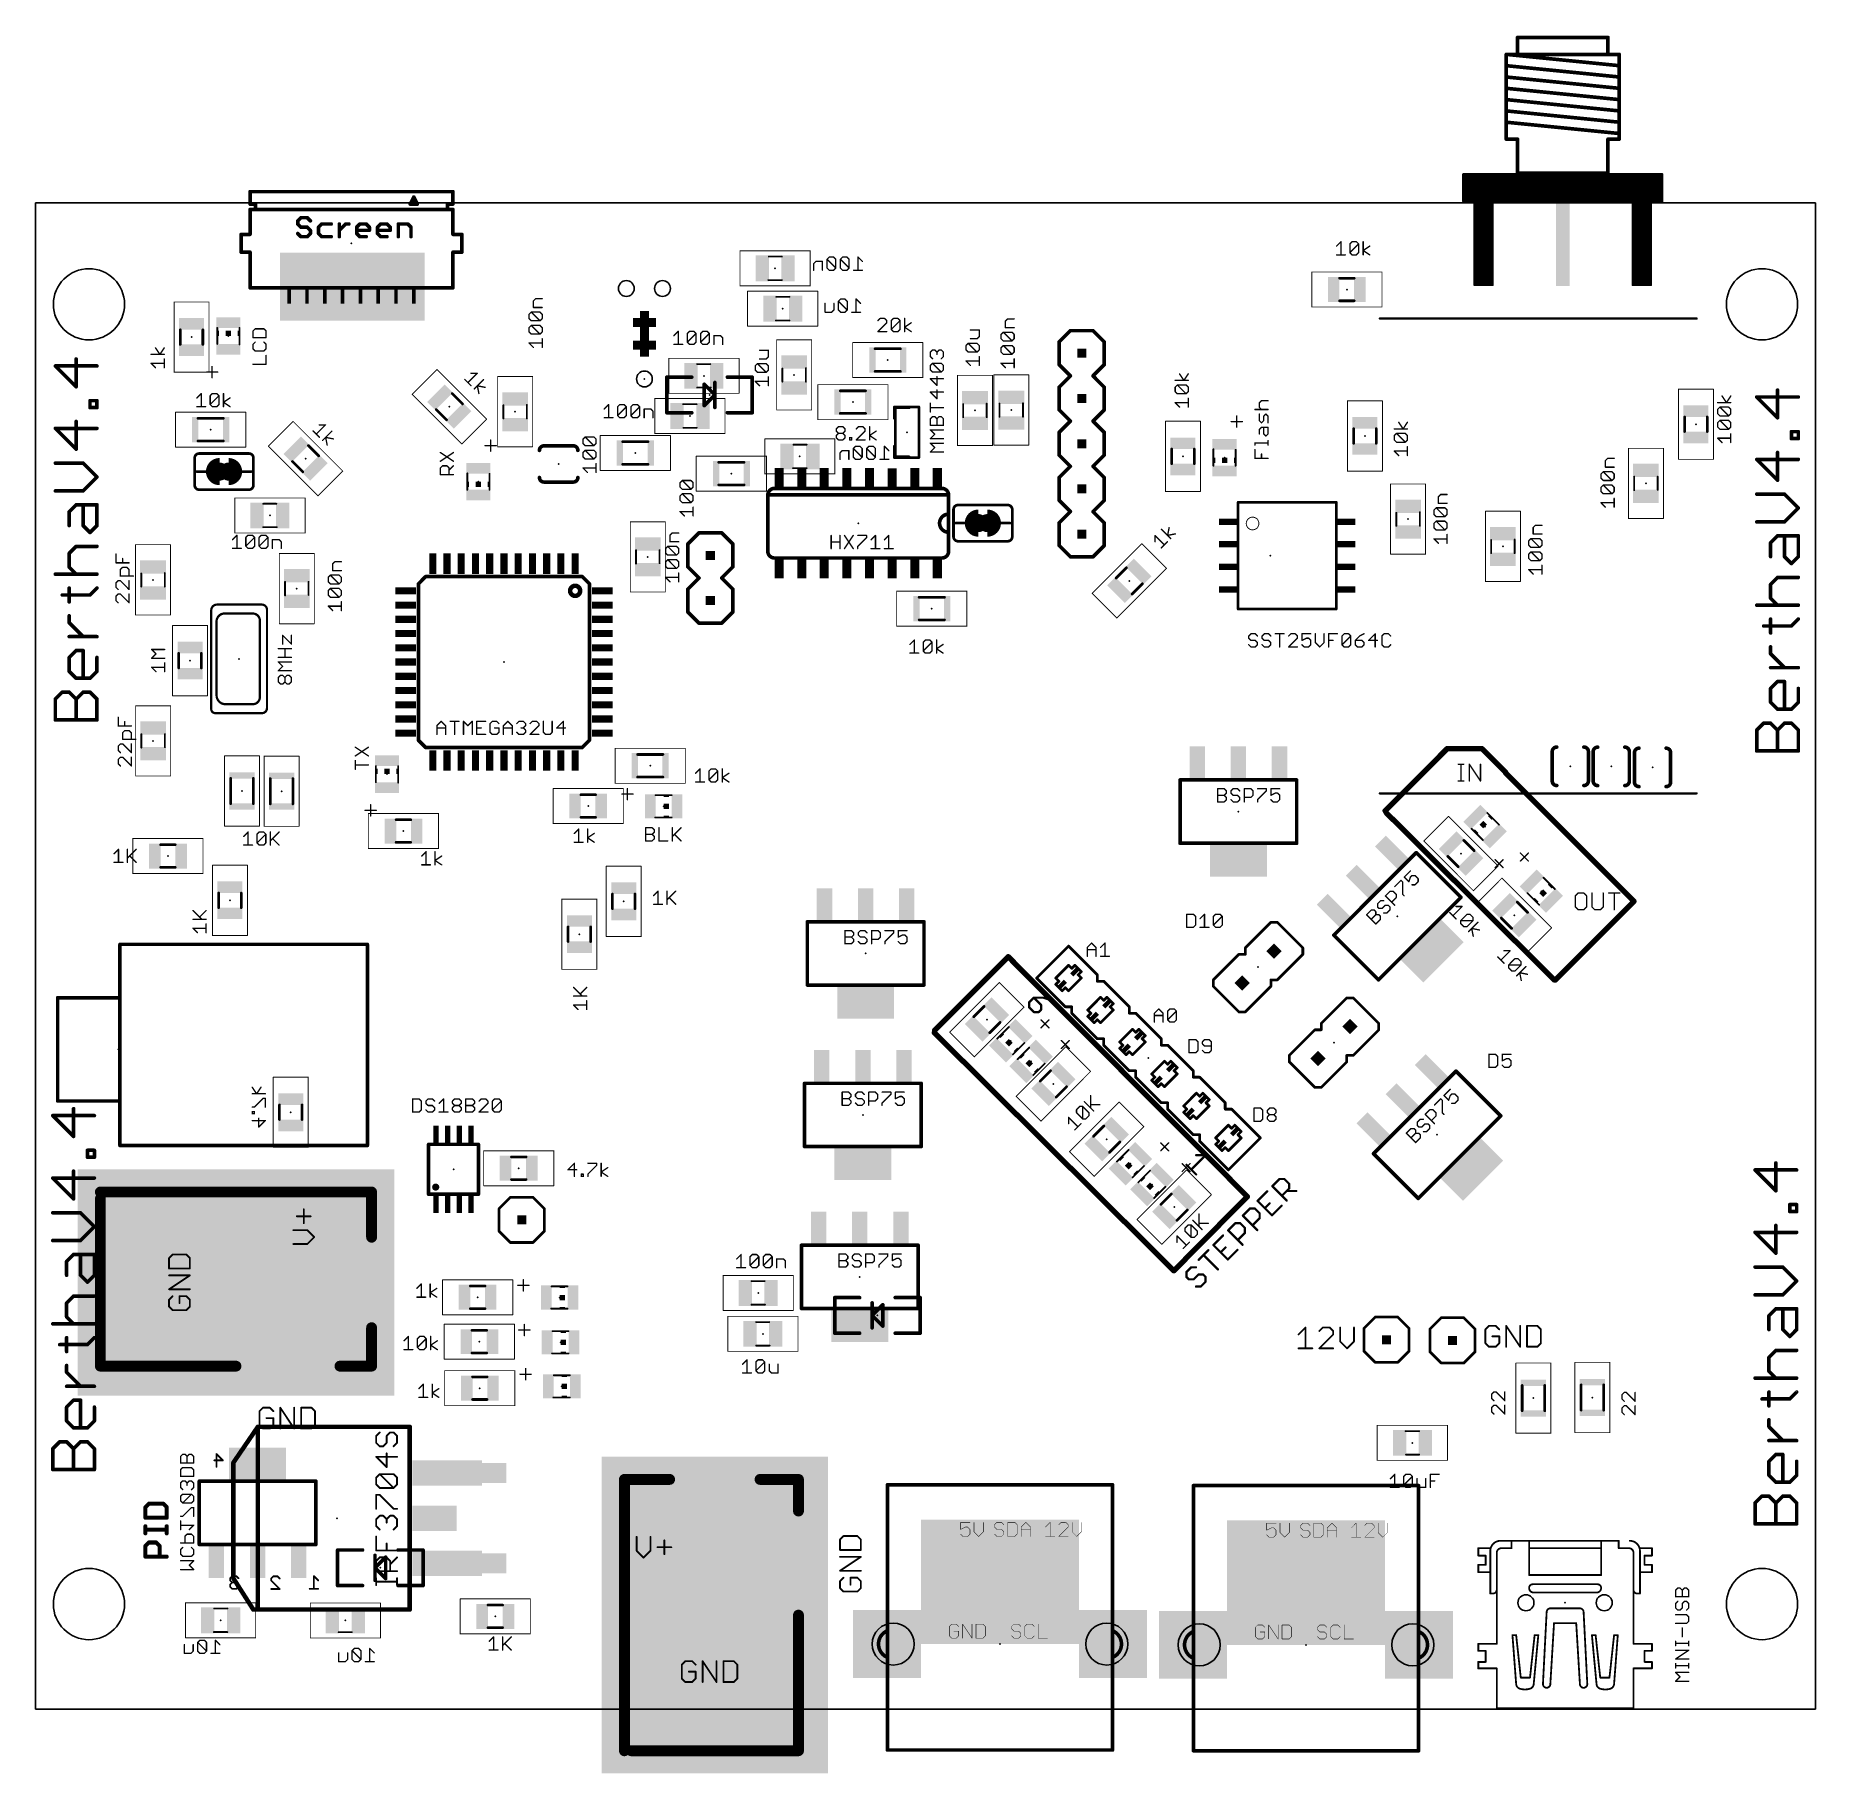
# Model space of a CAD drawing. Extents: x -5 to 95, y -7 to 91.
import ezdxf

# ---------------------------------------------------------------- set-up
doc = ezdxf.new("R2010")
doc.units = 0
for name, color, linetype in [('20', 7, 'CONTINUOUS'), ('21', 253, 'CONTINUOUS'), ('22', 253, 'CONTINUOUS'), ('23', 7, 'CONTINUOUS'), ('24', 7, 'CONTINUOUS'), ('27', 253, 'CONTINUOUS'), ('28', 253, 'CONTINUOUS'), ('39', 22, 'CONTINUOUS'), ('40', 175, 'CONTINUOUS'), ('41', 22, 'CONTINUOUS'), ('42', 175, 'CONTINUOUS'), ('43', 82, 'CONTINUOUS'), ('51', 253, 'CONTINUOUS'), ('52', 253, 'CONTINUOUS')]:
    doc.layers.add(name, color=color, linetype=linetype)

# ---------------------------------------------------------------- blocks, each defined once
blk = doc.blocks.new('RECT')
blk.add_solid([(-0.5, -0.5), (0.5, -0.5), (-0.5, 0.5), (0.5, 0.5)])

msp = doc.modelspace()

# ---------------------------------------------------------------- linework, layer by layer
at = {"layer": '20'}
for p, q in [((95, 81.7), (-5, 81.7)), ((-5, 81.7), (-5, -2.9)), ((95, -2.9), (95, 81.7)), ((-5, -2.9), (95, -2.9))]:
    msp.add_line(p, q, dxfattribs=at)
for centre, radius in [((-2, 76), 2), ((92, 76), 2), ((28.1913, 76.8879), 0.4445), ((30.2233, 76.8879), 0.4445), ((29.2073, 71.8079), 0.4445), ((-2, 3), 2), ((92, 3), 2), ((78.7377, 3.0754), 0.45), ((83.1377, 3.0754), 0.45), ((43.1853, 0.7552), 1.18), ((55.1853, 0.7552), 1.18), ((60.38, 0.7098), 1.18), ((72.38, 0.7098), 1.18)]:
    msp.add_circle(centre, radius, dxfattribs=at)
at = {"layer": '21'}
for points, const_width in [([(7.0489, 82.3272), (7.0489, 81.6272)], 0.2032), ([(7.0489, 82.3272), (18.4489, 82.3272)], 0.2032), ([(16.2489, 82.0272), (16.0489, 81.6272)], 0.2032), ([(16.4489, 81.6272), (16.2489, 82.0272)], 0.2032), ([(18.4489, 81.6272), (18.4489, 82.3272)], 0.2032), ([(7.0489, 81.6272), (7.3489, 81.6272)], 0.2032), ([(7.3489, 81.3272), (7.0489, 81.3272)], 0.2032), ([(7.0489, 81.3272), (7.0489, 80.9272)], 0.2032), ([(7.3489, 81.6272), (7.3489, 81.3272)], 0.2032), ([(7.3489, 81.3272), (18.1489, 81.3272)], 0.2032), ([(16.0489, 81.6272), (16.4489, 81.6272)], 0.2032), ([(16.4313, 81.6624), (16.0665, 81.6624)], 0.2032), ([(16.3297, 81.8656), (16.1681, 81.8656)], 0.2032), ([(18.1489, 81.3272), (18.1489, 81.6272)], 0.2032), ([(18.1489, 81.6272), (18.4489, 81.6272)], 0.2032), ([(18.4489, 81.3272), (18.1489, 81.3272)], 0.2032), ([(18.4489, 80.9272), (18.4489, 81.3272)], 0.2032), ([(7.0489, 77.9272), (7.0489, 76.9272)], 0.2032), ([(18.4489, 76.9272), (18.4489, 77.9272)], 0.2032), ([(7.0489, 76.9272), (8.7489, 76.9272)], 0.2032), ([(16.7489, 76.9272), (18.4489, 76.9272)], 0.2032), ([(52.5061, 73.8845), (53.1411, 74.5195)], 0.2032), ([(53.1411, 74.5195), (54.4111, 74.5195)], 0.2032), ([(54.4111, 74.5195), (55.0461, 73.8845)], 0.2032), ([(52.5061, 72.6145), (52.5061, 73.8845)], 0.2032), ([(55.0461, 73.8845), (55.0461, 72.6145)], 0.2032), ([(4.6009, 72.1918), (5.228, 72.1918)], 0.0762), ([(4.9145, 72.5054), (4.9145, 71.8783)], 0.0762), ([(53.1411, 71.9795), (52.5061, 72.6145)], 0.2032), ([(52.5061, 71.3445), (53.1411, 71.9795)], 0.2032), ([(55.0461, 72.6145), (54.4111, 71.9795)], 0.2032), ([(54.4111, 71.9795), (55.0461, 71.3445)], 0.2032), ([(52.5061, 70.0745), (52.5061, 71.3445)], 0.2032), ([(55.0461, 71.3445), (55.0461, 70.0745)], 0.2032), ([(43.2677, 69.6122), (43.2677, 70.2122)], 0.2032), ([(43.2677, 70.2122), (44.0677, 70.2122)], 0.2032), ([(52.5061, 70.0745), (53.1411, 69.4395)], 0.2032), ([(54.4111, 69.4395), (55.0461, 70.0745)], 0.2032), ([(52.5061, 68.8045), (53.1411, 69.4395)], 0.2032), ([(54.4111, 69.4395), (55.0461, 68.8045)], 0.2032), ([(62.1729, 69.4148), (62.7999, 69.4148)], 0.0762), ([(62.4864, 69.7283), (62.4864, 69.1012)], 0.0762), ([(20.2527, 68.0644), (20.8798, 68.0644)], 0.0762), ([(20.5663, 68.3779), (20.5663, 67.7509)], 0.0762), ([(23.5618, 68.0496), (25.2128, 68.0496)], 0.2032), ([(43.2677, 68.0122), (43.2677, 67.4122)], 0.2032), ([(52.5061, 67.5345), (52.5061, 68.8045)], 0.2032), ([(55.0461, 68.8045), (55.0461, 67.5345)], 0.2032), ([(3.9373, 65.8425), (3.9373, 67.3665)], 0.1524), ([(4.1913, 67.6205), (6.9853, 67.6205)], 0.1524), ([(7.2393, 65.8425), (7.2393, 67.3665)], 0.1524), ([(43.2677, 67.4122), (44.0677, 67.4122)], 0.2032), ([(53.1411, 66.8995), (52.5061, 67.5345)], 0.2032), ([(52.5061, 66.2645), (53.1411, 66.8995)], 0.2032), ([(55.0461, 67.5345), (54.4111, 66.8995)], 0.2032), ([(54.4111, 66.8995), (55.0461, 66.2645)], 0.2032), ([(25.2128, 66.0176), (23.5618, 66.0176)], 0.2032), ([(52.5061, 64.9945), (52.5061, 66.2645)], 0.2032), ([(55.0461, 66.2645), (55.0461, 64.9945)], 0.2032), ([(6.9853, 65.5885), (4.1913, 65.5885)], 0.1524), ([(46.299, 65.3062), (36.139, 65.3062)], 0.2032), ([(36.139, 65.2808), (36.139, 62.1312)], 0.2032), ([(45.918, 65.6618), (36.52, 65.6618)], 0.2032), ([(46.299, 64.214), (46.299, 65.2808)], 0.2032), ([(53.1411, 64.3595), (52.5061, 64.9945)], 0.2032), ([(55.0461, 64.9945), (54.4111, 64.3595)], 0.2032), ([(46.299, 63.198), (46.299, 64.214)], 0.2032), ([(46.5724, 62.9483), (46.5724, 64.4723)], 0.1524), ([(46.8264, 64.7263), (49.6204, 64.7263)], 0.1524), ([(49.8744, 62.9483), (49.8744, 64.4723)], 0.1524), ([(52.5061, 63.7245), (53.1411, 64.3595)], 0.2032), ([(54.4111, 64.3595), (55.0461, 63.7245)], 0.2032), ([(68.0768, 64.8828), (62.5658, 64.8828)], 0.1524), ([(32.2759, 63.1682), (31.6409, 62.5332)], 0.2032), ([(33.5459, 63.1682), (32.2759, 63.1682)], 0.2032), ([(34.1809, 62.5332), (33.5459, 63.1682)], 0.2032), ([(46.299, 62.1312), (46.299, 63.198)], 0.2032), ([(52.5061, 62.4545), (52.5061, 63.7245)], 0.2032), ([(55.0461, 63.7245), (55.0461, 62.4545)], 0.2032), ([(31.6409, 61.2632), (31.6409, 62.5332)], 0.2032), ([(34.1809, 62.5332), (34.1809, 61.2632)], 0.2032), ([(49.6204, 62.6943), (46.8264, 62.6943)], 0.1524), ([(52.5061, 62.4545), (53.1411, 61.8195)], 0.2032), ([(54.4111, 61.8195), (55.0461, 62.4545)], 0.2032), ([(32.2759, 60.6282), (31.6409, 61.2632)], 0.2032), ([(34.1809, 61.2632), (33.5459, 60.6282)], 0.2032), ([(36.52, 61.7502), (45.918, 61.7502)], 0.2032), ([(53.1411, 61.8195), (54.4111, 61.8195)], 0.2032), ([(16.5147, 60.3076), (16.9147, 60.7076)], 0.2032), ([(16.5147, 51.5076), (16.5147, 60.3076)], 0.2032), ([(16.9147, 60.7076), (25.7147, 60.7076)], 0.2032), ([(25.7147, 60.7076), (26.1147, 60.3076)], 0.2032), ([(26.1147, 60.3076), (26.1147, 51.5076)], 0.2032), ([(31.6409, 59.9932), (32.2759, 60.6282)], 0.2032), ([(31.6409, 58.7232), (31.6409, 59.9932)], 0.2032), ([(33.5459, 60.6282), (34.1809, 59.9932)], 0.2032), ([(34.1809, 59.9932), (34.1809, 58.7232)], 0.2032), ([(5.1862, 59.1336), (7.7172, 59.1336)], 0.127), ([(4.87, 53.2622), (4.87, 58.8174)], 0.127), ([(5.17, 54.0386), (5.17, 58.2336)], 0.127), ([(5.67, 58.6336), (7.2, 58.6336)], 0.127), ([(7.6, 58.2336), (7.6, 53.9386)], 0.127), ([(8, 58.8508), (8, 53.3214)], 0.127), ([(32.2759, 58.0882), (31.6409, 58.7232)], 0.2032), ([(33.5459, 58.0882), (32.2759, 58.0882)], 0.2032), ([(34.1809, 58.7232), (33.5459, 58.0882)], 0.2032), ([(62.5658, 58.8888), (68.0768, 58.8888)], 0.1524), ([(7.7172, 53.0386), (5.0936, 53.0386)], 0.127), ([(7.2, 53.5386), (5.67, 53.5386)], 0.127), ([(16.9147, 51.1076), (16.5147, 51.5076)], 0.2032), ([(25.7147, 51.1076), (16.9147, 51.1076)], 0.2032), ([(26.1147, 51.5076), (25.7147, 51.1076)], 0.2032), ([(59.3013, 45.7318), (59.3013, 49.2878)], 0.2032), ([(59.3013, 49.2878), (65.8552, 49.2878)], 0.2032), ([(65.8552, 49.2878), (65.8552, 45.7318)], 0.2032), ([(27.9396, 48.4904), (28.5667, 48.4904)], 0.0762), ([(28.2531, 48.1769), (28.2531, 48.804)], 0.0762), ([(13.514, 47.5794), (14.1411, 47.5794)], 0.0762), ([(13.8275, 47.8929), (13.8275, 47.2659)], 0.0762), ([(65.8552, 45.7318), (59.3013, 45.7318)], 0.2032), ([(67.9376, 40.5691), (72.572, 45.2034)], 0.2032), ([(72.572, 45.2034), (75.0865, 42.689)], 0.2032), ([(78.4262, 44.7364), (78.8696, 45.1798)], 0.0762), ([(78.4262, 45.1798), (78.8696, 44.7364)], 0.0762), ([(77.0071, 44.3629), (77.4505, 44.8063)], 0.0762), ([(77.0071, 44.8063), (77.4505, 44.3629)], 0.0762), ([(75.0865, 42.689), (70.4521, 38.0546)], 0.2032), ([(38.3605, 37.7644), (38.3605, 41.3204)], 0.2032), ([(38.3605, 41.3204), (44.9145, 41.3204)], 0.2032), ([(44.9145, 41.3204), (44.9145, 37.7644)], 0.2032), ([(64.4051, 41.2892), (62.9683, 39.8523)], 0.1524), ([(64.4051, 41.2892), (64.7643, 41.2892)], 0.1524), ([(66.2012, 39.8523), (64.7643, 41.2892)], 0.1524), ([(-0.2593, 28.7534), (-0.2593, 40.0534)], 0.2032), ([(-0.2593, 40.0534), (13.6407, 40.0534)], 0.2032), ([(13.6407, 40.0534), (13.6407, 28.7534)], 0.2032), ([(53.0376, 39.9567), (51.2416, 38.1606)], 0.1524), ([(54.6541, 38.3402), (53.0376, 39.9567)], 0.1524), ([(70.4521, 38.0546), (67.9376, 40.5691)], 0.2032), ([(62.6091, 39.4931), (61.1722, 38.0563)], 0.1524), ([(62.9683, 39.4931), (62.6091, 39.4931)], 0.1524), ([(62.9683, 39.4931), (62.9683, 39.8523)], 0.1524), ([(66.2012, 39.4931), (64.7643, 38.0563)], 0.1524), ([(66.2012, 39.4931), (66.2012, 39.8523)], 0.1524), ([(51.2416, 38.1606), (52.858, 36.5442)], 0.1524), ([(54.6541, 37.981), (54.6541, 38.3402)], 0.1524), ([(55.0133, 37.981), (54.6541, 37.981)], 0.1524), ([(56.4501, 36.5442), (55.0133, 37.981)], 0.1524), ([(61.1722, 37.6971), (61.1722, 38.0563)], 0.1524), ([(64.4051, 38.0563), (64.7643, 38.0563)], 0.1524), ([(64.4051, 38.0563), (64.4051, 37.6971)], 0.1524), ([(-3.7593, 31.2534), (-3.7593, 37.0534)], 0.2032), ([(-3.7593, 37.0534), (-0.3593, 37.0534)], 0.2032), ([(44.9145, 37.7644), (38.3605, 37.7644)], 0.2032), ([(51.0885, 37.0571), (50.8189, 36.7874)], 0.127), ([(51.6278, 37.0571), (51.0885, 37.0571)], 0.127), ([(51.493, 36.6526), (51.0885, 37.0571)], 0.127), ([(52.0323, 36.9223), (51.6278, 37.0571)], 0.127), ([(61.1722, 37.6971), (62.6091, 36.2602)], 0.1524), ([(64.4051, 37.6971), (62.9683, 36.2602)], 0.1524), ([(68.6709, 37.0475), (67.234, 35.6106)], 0.1524), ([(68.6709, 37.0475), (69.0301, 37.0475)], 0.1524), ([(70.4669, 35.6106), (69.0301, 37.0475)], 0.1524), ([(50.8189, 36.7874), (50.8189, 36.5178)], 0.127), ([(50.8189, 36.5178), (51.0885, 36.2482)], 0.127), ([(51.0885, 36.2482), (51.3582, 36.2482)], 0.127), ([(51.3582, 36.2482), (51.493, 36.383)], 0.127), ([(51.493, 36.383), (51.493, 36.6526)], 0.127), ([(52.858, 36.5442), (53.2172, 36.5442)], 0.1524), ([(53.2172, 36.5442), (53.2172, 36.185)], 0.1524), ([(53.2172, 36.185), (54.6541, 34.7481)], 0.1524), ([(56.4501, 36.185), (56.4501, 36.5442)], 0.1524), ([(56.8093, 36.185), (56.4501, 36.185)], 0.1524), ([(58.2462, 34.7481), (56.8093, 36.185)], 0.1524), ([(62.6091, 36.2602), (62.9683, 36.2602)], 0.1524), ([(51.4924, 35.8068), (51.9358, 35.3634)], 0.0762), ([(51.9358, 35.8068), (51.4924, 35.3634)], 0.0762), ([(66.8748, 35.2514), (65.438, 33.8146)], 0.1524), ([(67.234, 35.2514), (66.8748, 35.2514)], 0.1524), ([(67.234, 35.2514), (67.234, 35.6106)], 0.1524), ([(70.4669, 35.2514), (69.0301, 33.8146)], 0.1524), ([(70.4669, 35.2514), (70.4669, 35.6106)], 0.1524), ([(52.6348, 34.6494), (53.0782, 34.206)], 0.0762), ([(53.0782, 34.6494), (52.6348, 34.206)], 0.0762), ([(54.6541, 34.7481), (55.0133, 34.7481)], 0.1524), ([(55.0133, 34.7481), (55.0133, 34.3889)], 0.1524), ([(55.0133, 34.3889), (56.4501, 32.9521)], 0.1524), ([(58.2462, 34.3889), (58.2462, 34.7481)], 0.1524), ([(58.6054, 34.3889), (58.2462, 34.3889)], 0.1524), ([(60.0422, 32.9521), (58.6054, 34.3889)], 0.1524), ([(56.4501, 32.9521), (56.8093, 32.9521)], 0.1524), ([(56.8093, 32.9521), (56.8093, 32.5929)], 0.1524), ([(60.0422, 32.5929), (60.0422, 32.9521)], 0.1524), ([(65.438, 33.4554), (65.438, 33.8146)], 0.1524), ([(65.438, 33.4554), (66.8748, 32.0185)], 0.1524), ([(68.6709, 33.4554), (67.234, 32.0185)], 0.1524), ([(68.6709, 33.8146), (69.0301, 33.8146)], 0.1524), ([(68.6709, 33.8146), (68.6709, 33.4554)], 0.1524), ([(70.1724, 28.2981), (74.8067, 32.9324)], 0.2032), ([(74.8067, 32.9324), (77.3212, 30.418)], 0.2032), ([(38.2049, 28.6918), (38.2049, 32.2478)], 0.2032), ([(38.2049, 32.2478), (44.7589, 32.2478)], 0.2032), ([(44.7589, 32.2478), (44.7589, 28.6918)], 0.2032), ([(56.8093, 32.5929), (58.2462, 31.156)], 0.1524), ([(60.4014, 32.5929), (60.0422, 32.5929)], 0.1524), ([(61.8383, 31.156), (60.4014, 32.5929)], 0.1524), ([(66.8748, 32.0185), (67.234, 32.0185)], 0.1524), ([(-0.3593, 31.2534), (-3.7593, 31.2534)], 0.2032), ([(58.2462, 31.156), (58.6054, 31.156)], 0.1524), ([(58.6054, 31.156), (58.6054, 30.7968)], 0.1524), ([(61.8383, 30.7968), (61.8383, 31.156)], 0.1524), ([(58.6054, 30.7968), (60.0422, 29.36)], 0.1524), ([(62.1975, 30.7968), (61.8383, 30.7968)], 0.1524), ([(63.8139, 29.1804), (62.1975, 30.7968)], 0.1524), ([(77.3212, 30.418), (72.6868, 25.7836)], 0.2032), ([(60.0422, 29.36), (60.4014, 29.36)], 0.1524), ([(60.4014, 29.36), (60.4014, 29.0008)], 0.1524), ([(60.4014, 29.0008), (62.0179, 27.3843)], 0.1524), ([(62.0179, 27.3843), (63.8139, 29.1804)], 0.1524), ([(13.6407, 28.7534), (-0.2593, 28.7534)], 0.2032), ([(17.0804, 28.8201), (19.8804, 28.8201)], 0.2032), ([(17.0804, 26.0201), (17.0804, 28.8201)], 0.2032), ([(19.8804, 28.8201), (19.8804, 26.0201)], 0.2032), ([(44.7589, 28.6918), (38.2049, 28.6918)], 0.2032), ([(58.2184, 28.9033), (58.6618, 28.4599)], 0.0762), ([(58.6618, 28.9033), (58.2184, 28.4599)], 0.0762), ([(60.7429, 28.2117), (59.934, 27.4027)], 0.127), ([(60.2036, 28.2117), (60.7429, 28.2117)], 0.127), ([(72.6868, 25.7836), (70.1724, 28.2981)], 0.2032), ([(59.4217, 27.7381), (59.8651, 27.2947)], 0.0762), ([(59.8651, 27.7381), (59.4217, 27.2947)], 0.0762), ([(59.6643, 27.6724), (60.2036, 27.1331)], 0.127), ([(-1.3619, 26.1432), (13.8781, 26.1432)], 0.6096), ([(-1.3619, 16.3632), (-1.3619, 25.7632)], 0.6096), ([(13.8781, 26.1432), (13.8781, 23.6032)], 0.6096), ([(19.8804, 26.0201), (17.0804, 26.0201)], 0.2032), ([(10.0676, 24.3896), (10.0676, 25.1692)], 0.1016), ([(21.679, 25.8463), (21.044, 25.2113)], 0.1524), ([(21.044, 25.2113), (21.044, 23.9413)], 0.1524), ([(21.679, 25.8463), (22.949, 25.8463)], 0.1524), ([(22.949, 25.8463), (23.584, 25.2113)], 0.1524), ([(23.584, 25.2113), (23.584, 23.9413)], 0.1524), ([(10.2625, 23.9998), (9.4829, 23.9998)], 0.1016), ([(9.6778, 24.7794), (10.4574, 24.7794)], 0.1016), ([(10.6523, 23.61), (10.2625, 23.9998)], 0.1016), ([(21.044, 23.9413), (21.679, 23.3063)], 0.1524), ([(23.584, 23.9413), (22.949, 23.3063)], 0.1524), ([(9.4829, 23.2202), (10.2625, 23.2202)], 0.1016), ([(10.2625, 23.2202), (10.6523, 23.61)], 0.1016), ([(22.949, 23.3063), (21.679, 23.3063)], 0.1524), ([(38.0319, 19.6003), (38.0319, 23.1563)], 0.2032), ([(38.0319, 23.1563), (44.5859, 23.1563)], 0.2032), ([(44.5859, 23.1563), (44.5859, 19.6003)], 0.2032), ([(2.6928, 22.6292), (2.4979, 22.4343)], 0.1016), ([(2.4979, 22.4343), (2.4979, 21.8496)], 0.1016), ([(3.4724, 22.6292), (2.6928, 22.6292)], 0.1016), ([(3.6673, 22.4343), (3.4724, 22.6292)], 0.1016), ([(3.6673, 21.8496), (3.6673, 22.4343)], 0.1016), ([(2.4979, 21.8496), (3.6673, 21.8496)], 0.1016), ([(2.4979, 20.6802), (3.6673, 21.4598)], 0.1016), ([(3.6673, 21.4598), (2.4979, 21.4598)], 0.1016), ([(22.4075, 20.5907), (22.4075, 21.2178)], 0.0762), ([(3.6673, 20.6802), (2.4979, 20.6802)], 0.1016), ([(2.6928, 20.2904), (2.4979, 20.0955)], 0.1016), ([(2.4979, 20.0955), (2.4979, 19.7057)], 0.1016), ([(3.4724, 20.2904), (3.0826, 20.2904)], 0.1016), ([(3.0826, 20.2904), (3.0826, 19.9006)], 0.1016), ([(3.6673, 20.0955), (3.4724, 20.2904)], 0.1016), ([(3.6673, 19.7057), (3.6673, 20.0955)], 0.1016), ([(22.094, 20.9042), (22.7211, 20.9042)], 0.0762), ([(2.4979, 19.7057), (2.6928, 19.5108)], 0.1016), ([(2.6928, 19.5108), (3.4724, 19.5108)], 0.1016), ([(3.4724, 19.5108), (3.6673, 19.7057)], 0.1016), ([(44.5859, 19.6003), (38.0319, 19.6003)], 0.2032), ([(70.2671, 19.1177), (69.6321, 18.4827)], 0.1524), ([(70.2671, 19.1177), (71.5371, 19.1177)], 0.1524), ([(71.5371, 19.1177), (72.1721, 18.4827)], 0.1524), ([(73.9757, 19.0792), (73.3407, 18.4442)], 0.1524), ([(73.9757, 19.0792), (75.2457, 19.0792)], 0.1524), ([(75.2457, 19.0792), (75.8807, 18.4442)], 0.1524), ([(13.8781, 18.5232), (13.8781, 16.3632)], 0.6096), ([(22.1473, 18.3892), (22.7743, 18.3892)], 0.0762), ([(22.4608, 18.0756), (22.4608, 18.7027)], 0.0762), ([(69.6321, 18.4827), (69.6321, 17.2127)], 0.1524), ([(72.1721, 18.4827), (72.1721, 17.2127)], 0.1524), ([(73.3407, 18.4442), (73.3407, 17.1742)], 0.1524), ([(75.8807, 18.4442), (75.8807, 17.1742)], 0.1524), ([(69.6321, 17.2127), (70.2671, 16.5777)], 0.1524), ([(72.1721, 17.2127), (71.5371, 16.5777)], 0.1524), ([(73.3407, 17.1742), (73.9757, 16.5392)], 0.1524), ([(75.8807, 17.1742), (75.2457, 16.5392)], 0.1524), ([(6.2581, 16.3632), (-1.3619, 16.3632)], 0.6096), ([(13.8781, 16.3632), (12.1001, 16.3632)], 0.6096), ([(22.5343, 15.5982), (22.5343, 16.2252)], 0.0762), ([(71.5371, 16.5777), (70.2671, 16.5777)], 0.1524), ([(75.2457, 16.5392), (73.9757, 16.5392)], 0.1524), ([(22.2207, 15.9117), (22.8478, 15.9117)], 0.0762), ([(7.7738, 14.0284), (7.5789, 13.8335)], 0.1016), ([(8.1636, 14.0284), (7.7738, 14.0284)], 0.1016), ([(8.3585, 13.8335), (8.1636, 14.0284)], 0.1016), ([(8.7483, 12.859), (8.7483, 14.0284)], 0.1016), ([(8.7483, 14.0284), (9.5279, 12.859)], 0.1016), ([(9.5279, 12.859), (9.5279, 14.0284)], 0.1016), ([(9.9177, 14.0284), (9.9177, 12.859)], 0.1016), ([(10.5024, 14.0284), (9.9177, 14.0284)], 0.1016), ([(10.6973, 13.8335), (10.5024, 14.0284)], 0.1016), ([(7.5789, 13.8335), (7.5789, 13.0539)], 0.1016), ([(7.5789, 13.0539), (7.7738, 12.859)], 0.1016), ([(8.3585, 13.4437), (7.9687, 13.4437)], 0.1016), ([(8.1636, 12.859), (8.3585, 13.0539)], 0.1016), ([(8.3585, 13.0539), (8.3585, 13.4437)], 0.1016), ([(10.5024, 12.859), (10.6973, 13.0539)], 0.1016), ([(10.6973, 13.0539), (10.6973, 13.8335)], 0.1016), ([(16.0201, 12.9538), (14.2421, 12.9538)], 0.254), ([(16.0201, 2.6922), (16.0201, 12.9538)], 0.254), ([(7.7738, 12.859), (8.1636, 12.859)], 0.1016), ([(9.9177, 12.859), (10.5024, 12.859)], 0.1016), ([(28.0834, -5.2391), (28.0834, 10.0009)], 0.6096), ([(28.0834, 10.0009), (30.6234, 10.0009)], 0.6096), ([(35.7034, 10.0009), (37.8634, 10.0009)], 0.6096), ([(37.8634, 10.0009), (37.8634, 8.2229)], 0.6096), ([(55.5103, 9.7002), (42.8603, 9.7002)], 0.2032), ([(42.8603, 9.7002), (42.8603, 1.5052)], 0.2032), ([(55.5103, 0.0052), (55.5103, 9.7002)], 0.2032), ([(72.7049, 9.6548), (60.055, 9.6548)], 0.2032), ([(60.055, 9.6548), (60.055, 1.4598)], 0.2032), ([(72.7049, -0.0402), (72.7049, 9.6548)], 0.2032), ([(47.5009, 7.5884), (46.9755, 7.5884)], 0.0254), ([(46.9755, 7.5884), (46.9755, 7.1944)], 0.0254), ([(46.9755, 7.1944), (47.2382, 7.3257)], 0.0254), ([(47.2382, 7.3257), (47.3695, 7.3257)], 0.0254), ([(47.3695, 7.3257), (47.5009, 7.1944)], 0.0254), ([(47.5009, 7.1944), (47.5009, 6.9317)], 0.0254), ([(47.7239, 7.5884), (47.7239, 7.0631)], 0.0254), ([(47.7239, 7.0631), (47.9866, 6.8004)], 0.0254), ([(47.9866, 6.8004), (48.2493, 7.0631)], 0.0254), ([(48.2493, 7.0631), (48.2493, 7.5884)], 0.0254), ([(49.0118, 7.5884), (48.8805, 7.4571)], 0.0254), ([(48.8805, 7.4571), (48.8805, 7.3257)], 0.0254), ([(48.8805, 7.3257), (49.0118, 7.1944)], 0.0254), ([(49.2745, 7.5884), (49.0118, 7.5884)], 0.0254), ([(49.0118, 7.1944), (49.2745, 7.1944)], 0.0254), ([(49.4059, 7.4571), (49.2745, 7.5884)], 0.0254), ([(49.2745, 7.1944), (49.4059, 7.0631)], 0.0254), ([(49.4059, 7.0631), (49.4059, 6.9317)], 0.0254), ([(49.6289, 7.5884), (49.6289, 6.8004)], 0.0254), ([(50.0229, 7.5884), (49.6289, 7.5884)], 0.0254), ([(50.1543, 7.4571), (50.0229, 7.5884)], 0.0254), ([(50.1543, 6.9317), (50.1543, 7.4571)], 0.0254), ([(50.3773, 7.3257), (50.64, 7.5884)], 0.0254), ([(50.3773, 6.8004), (50.3773, 7.3257)], 0.0254), ([(50.3773, 7.1944), (50.9027, 7.1944)], 0.0254), ([(50.64, 7.5884), (50.9027, 7.3257)], 0.0254), ([(50.9027, 7.3257), (50.9027, 6.8004)], 0.0254), ([(51.738, 7.3257), (52.0007, 7.5884)], 0.0254), ([(52.0007, 7.5884), (52.0007, 6.8004)], 0.0254), ([(52.6178, 7.5884), (52.4864, 7.4571)], 0.0254), ([(52.4864, 6.8004), (53.0118, 7.3257)], 0.0254), ([(52.8804, 7.5884), (52.6178, 7.5884)], 0.0254), ([(53.0118, 7.4571), (52.8804, 7.5884)], 0.0254), ([(53.0118, 7.3257), (53.0118, 7.4571)], 0.0254), ([(53.2348, 7.5884), (53.2348, 7.0631)], 0.0254), ([(53.2348, 7.0631), (53.4975, 6.8004)], 0.0254), ([(53.4975, 6.8004), (53.7602, 7.0631)], 0.0254), ([(53.7602, 7.0631), (53.7602, 7.5884)], 0.0254), ([(64.6955, 7.5431), (64.1702, 7.5431)], 0.0254), ([(64.1702, 7.5431), (64.1702, 7.1491)], 0.0254), ([(64.1702, 7.1491), (64.4328, 7.2804)], 0.0254), ([(64.4328, 7.2804), (64.5642, 7.2804)], 0.0254), ([(64.5642, 7.2804), (64.6955, 7.1491)], 0.0254), ([(64.6955, 7.1491), (64.6955, 6.8864)], 0.0254), ([(64.9186, 7.5431), (64.9186, 7.0177)], 0.0254), ([(64.9186, 7.0177), (65.1813, 6.755)], 0.0254), ([(65.1813, 6.755), (65.4439, 7.0177)], 0.0254), ([(65.4439, 7.0177), (65.4439, 7.5431)], 0.0254), ([(66.2065, 7.5431), (66.0752, 7.4118)], 0.0254), ([(66.0752, 7.4118), (66.0752, 7.2804)], 0.0254), ([(66.0752, 7.2804), (66.2065, 7.1491)], 0.0254), ([(66.4692, 7.5431), (66.2065, 7.5431)], 0.0254), ([(66.2065, 7.1491), (66.4692, 7.1491)], 0.0254), ([(66.6005, 7.4118), (66.4692, 7.5431)], 0.0254), ([(66.4692, 7.1491), (66.6005, 7.0177)], 0.0254), ([(66.6005, 7.0177), (66.6005, 6.8864)], 0.0254), ([(66.8236, 7.5431), (66.8236, 6.755)], 0.0254), ([(67.2176, 7.5431), (66.8236, 7.5431)], 0.0254), ([(67.3489, 7.4118), (67.2176, 7.5431)], 0.0254), ([(67.3489, 6.8864), (67.3489, 7.4118)], 0.0254), ([(67.572, 7.2804), (67.8347, 7.5431)], 0.0254), ([(67.572, 6.755), (67.572, 7.2804)], 0.0254), ([(67.572, 7.1491), (68.0974, 7.1491)], 0.0254), ([(67.8347, 7.5431), (68.0974, 7.2804)], 0.0254), ([(68.0974, 7.2804), (68.0974, 6.755)], 0.0254), ([(68.9327, 7.2804), (69.1953, 7.5431)], 0.0254), ([(69.1953, 7.5431), (69.1953, 6.755)], 0.0254), ([(69.8124, 7.5431), (69.6811, 7.4118)], 0.0254), ([(69.6811, 6.755), (70.2064, 7.2804)], 0.0254), ([(70.0751, 7.5431), (69.8124, 7.5431)], 0.0254), ([(70.2064, 7.4118), (70.0751, 7.5431)], 0.0254), ([(70.2064, 7.2804), (70.2064, 7.4118)], 0.0254), ([(70.4295, 7.5431), (70.4295, 7.0177)], 0.0254), ([(70.4295, 7.0177), (70.6922, 6.755)], 0.0254), ([(70.6922, 6.755), (70.9549, 7.0177)], 0.0254), ([(70.9549, 7.0177), (70.9549, 7.5431)], 0.0254), ([(28.7692, 6.7761), (28.7692, 5.9965)], 0.1016), ([(28.7692, 5.9965), (29.159, 5.6067)], 0.1016), ([(29.159, 5.6067), (29.5488, 5.9965)], 0.1016), ([(29.5488, 5.9965), (29.5488, 6.7761)], 0.1016), ([(29.9386, 6.1914), (30.7182, 6.1914)], 0.1016), ([(30.3284, 6.5812), (30.3284, 5.8016)], 0.1016), ([(40.3931, 6.8201), (40.1982, 6.6252)], 0.1016), ([(40.1982, 6.6252), (40.1982, 6.0405)], 0.1016), ([(40.1982, 6.0405), (41.3676, 6.0405)], 0.1016), ([(41.1727, 6.8201), (40.3931, 6.8201)], 0.1016), ([(41.3676, 6.6252), (41.1727, 6.8201)], 0.1016), ([(41.3676, 6.0405), (41.3676, 6.6252)], 0.1016), ([(47.1068, 6.8004), (46.9755, 6.9317)], 0.0254), ([(47.3695, 6.8004), (47.1068, 6.8004)], 0.0254), ([(47.5009, 6.9317), (47.3695, 6.8004)], 0.0254), ([(49.0118, 6.8004), (48.8805, 6.9317)], 0.0254), ([(49.2745, 6.8004), (49.0118, 6.8004)], 0.0254), ([(49.4059, 6.9317), (49.2745, 6.8004)], 0.0254), ([(49.6289, 6.8004), (50.0229, 6.8004)], 0.0254), ([(50.0229, 6.8004), (50.1543, 6.9317)], 0.0254), ([(51.738, 6.8004), (52.2634, 6.8004)], 0.0254), ([(53.0118, 6.8004), (52.4864, 6.8004)], 0.0254), ([(64.3015, 6.755), (64.1702, 6.8864)], 0.0254), ([(64.5642, 6.755), (64.3015, 6.755)], 0.0254), ([(64.6955, 6.8864), (64.5642, 6.755)], 0.0254), ([(66.2065, 6.755), (66.0752, 6.8864)], 0.0254), ([(66.4692, 6.755), (66.2065, 6.755)], 0.0254), ([(66.6005, 6.8864), (66.4692, 6.755)], 0.0254), ([(66.8236, 6.755), (67.2176, 6.755)], 0.0254), ([(67.2176, 6.755), (67.3489, 6.8864)], 0.0254), ([(68.9327, 6.755), (69.458, 6.755)], 0.0254), ([(70.2064, 6.755), (69.6811, 6.755)], 0.0254), ([(77.9267, 6.5536), (78.9131, 6.5536)], 0.1016), ([(77.9267, 6.1381), (77.9267, 6.5015)], 0.1016), ([(78.9129, 4.6327), (78.9129, 6.5015)], 0.1016), ([(82.9622, 6.5535), (83.9486, 6.5535)], 0.1016), ([(82.9623, 4.6327), (82.9623, 6.5015)], 0.1016), ([(83.9485, 6.1381), (83.9485, 6.5015)], 0.1016), ([(40.1982, 4.8711), (41.3676, 5.6507)], 0.1016), ([(41.3676, 5.6507), (40.1982, 5.6507)], 0.1016), ([(41.3676, 4.8711), (40.1982, 4.8711)], 0.1016), ([(40.3931, 4.4813), (40.1982, 4.2864)], 0.1016), ([(40.1982, 4.2864), (40.1982, 3.8966)], 0.1016), ([(41.1727, 4.4813), (40.7829, 4.4813)], 0.1016), ([(40.7829, 4.4813), (40.7829, 4.0915)], 0.1016), ([(41.3676, 4.2864), (41.1727, 4.4813)], 0.1016), ([(41.3676, 3.8966), (41.3676, 4.2864)], 0.1016), ([(82.7546, 4.1135), (79.1207, 4.1135)], 0.1016), ([(40.1982, 3.8966), (40.3931, 3.7017)], 0.1016), ([(40.3931, 3.7017), (41.1727, 3.7017)], 0.1016), ([(41.1727, 3.7017), (41.3676, 3.8966)], 0.1016), ([(76.8885, 3.5944), (76.7327, 3.5944)], 0.1016), ([(77.0961, 1.4929), (77.0961, 3.802)], 0.1016), ([(78.9131, 3.9059), (78.9131, 3.9058)], 0.1016), ([(79.1726, 3.6463), (82.7027, 3.6463)], 0.1016), ([(84.7791, 1.4928), (84.7792, 3.8021)], 0.1016), ([(84.9867, 3.5944), (85.1425, 3.5944)], 0.1016), ([(16.0201, 2.6922), (14.2421, 2.6922)], 0.254), ([(37.8634, 2.3809), (37.8634, -5.2391)], 0.6096), ([(79.6918, -1.493), (79.8994, 2.5562)], 0.1016), ([(81.7681, 2.7638), (80.107, 2.7638)], 0.1016), ([(82.1834, -1.493), (81.9758, 2.5562)], 0.1016), ([(42.8603, 1.5052), (42.8603, 0.0052)], 0.2032), ([(46.4718, 1.8734), (46.3405, 1.7421)], 0.0254), ([(46.3405, 1.7421), (46.3405, 1.2167)], 0.0254), ([(46.3405, 1.2167), (46.4718, 1.0854)], 0.0254), ([(46.7345, 1.8734), (46.4718, 1.8734)], 0.0254), ([(46.4718, 1.0854), (46.7345, 1.0854)], 0.0254), ([(46.8659, 1.4794), (46.6032, 1.4794)], 0.0254), ([(46.8659, 1.7421), (46.7345, 1.8734)], 0.0254), ([(46.7345, 1.0854), (46.8659, 1.2167)], 0.0254), ([(46.8659, 1.2167), (46.8659, 1.4794)], 0.0254), ([(47.0889, 1.0854), (47.0889, 1.8734)], 0.0254), ([(47.0889, 1.8734), (47.6143, 1.0854)], 0.0254), ([(47.6143, 1.0854), (47.6143, 1.8734)], 0.0254), ([(47.8373, 1.8734), (47.8373, 1.0854)], 0.0254), ([(48.2314, 1.8734), (47.8373, 1.8734)], 0.0254), ([(47.8373, 1.0854), (48.2314, 1.0854)], 0.0254), ([(48.3627, 1.7421), (48.2314, 1.8734)], 0.0254), ([(48.2314, 1.0854), (48.3627, 1.2167)], 0.0254), ([(48.3627, 1.2167), (48.3627, 1.7421)], 0.0254), ([(49.9643, 1.8734), (49.833, 1.7421)], 0.0254), ([(49.833, 1.7421), (49.833, 1.6107)], 0.0254), ([(49.833, 1.6107), (49.9643, 1.4794)], 0.0254), ([(49.9643, 1.0854), (49.833, 1.2167)], 0.0254), ([(50.227, 1.8734), (49.9643, 1.8734)], 0.0254), ([(49.9643, 1.4794), (50.227, 1.4794)], 0.0254), ([(50.227, 1.0854), (49.9643, 1.0854)], 0.0254), ([(50.3584, 1.7421), (50.227, 1.8734)], 0.0254), ([(50.227, 1.4794), (50.3584, 1.3481)], 0.0254), ([(50.3584, 1.2167), (50.227, 1.0854)], 0.0254), ([(50.3584, 1.3481), (50.3584, 1.2167)], 0.0254), ([(50.7128, 1.8734), (50.5814, 1.7421)], 0.0254), ([(50.5814, 1.7421), (50.5814, 1.2167)], 0.0254), ([(50.5814, 1.2167), (50.7128, 1.0854)], 0.0254), ([(50.9754, 1.8734), (50.7128, 1.8734)], 0.0254), ([(50.7128, 1.0854), (50.9754, 1.0854)], 0.0254), ([(51.1068, 1.7421), (50.9754, 1.8734)], 0.0254), ([(50.9754, 1.0854), (51.1068, 1.2167)], 0.0254), ([(51.3298, 1.8734), (51.3298, 1.0854)], 0.0254), ([(51.3298, 1.0854), (51.8552, 1.0854)], 0.0254), ([(60.055, 1.4598), (60.055, -0.0402)], 0.2032), ([(63.6665, 1.8281), (63.5352, 1.6968)], 0.0254), ([(63.5352, 1.6968), (63.5352, 1.1714)], 0.0254), ([(63.5352, 1.1714), (63.6665, 1.04)], 0.0254), ([(63.9292, 1.8281), (63.6665, 1.8281)], 0.0254), ([(63.6665, 1.04), (63.9292, 1.04)], 0.0254), ([(64.0605, 1.4341), (63.7978, 1.4341)], 0.0254), ([(64.0605, 1.6968), (63.9292, 1.8281)], 0.0254), ([(63.9292, 1.04), (64.0605, 1.1714)], 0.0254), ([(64.0605, 1.1714), (64.0605, 1.4341)], 0.0254), ([(64.2836, 1.04), (64.2836, 1.8281)], 0.0254), ([(64.2836, 1.8281), (64.8089, 1.04)], 0.0254), ([(64.8089, 1.04), (64.8089, 1.8281)], 0.0254), ([(65.032, 1.8281), (65.032, 1.04)], 0.0254), ([(65.426, 1.8281), (65.032, 1.8281)], 0.0254), ([(65.032, 1.04), (65.426, 1.04)], 0.0254), ([(65.5574, 1.6968), (65.426, 1.8281)], 0.0254), ([(65.426, 1.04), (65.5574, 1.1714)], 0.0254), ([(65.5574, 1.1714), (65.5574, 1.6968)], 0.0254), ([(67.159, 1.8281), (67.0277, 1.6968)], 0.0254), ([(67.0277, 1.6968), (67.0277, 1.5654)], 0.0254), ([(67.0277, 1.5654), (67.159, 1.4341)], 0.0254), ([(67.159, 1.04), (67.0277, 1.1714)], 0.0254), ([(67.4217, 1.8281), (67.159, 1.8281)], 0.0254), ([(67.159, 1.4341), (67.4217, 1.4341)], 0.0254), ([(67.4217, 1.04), (67.159, 1.04)], 0.0254), ([(67.553, 1.6968), (67.4217, 1.8281)], 0.0254), ([(67.4217, 1.4341), (67.553, 1.3027)], 0.0254), ([(67.553, 1.1714), (67.4217, 1.04)], 0.0254), ([(67.553, 1.3027), (67.553, 1.1714)], 0.0254), ([(67.9074, 1.8281), (67.7761, 1.6968)], 0.0254), ([(67.7761, 1.6968), (67.7761, 1.1714)], 0.0254), ([(67.7761, 1.1714), (67.9074, 1.04)], 0.0254), ([(68.1701, 1.8281), (67.9074, 1.8281)], 0.0254), ([(67.9074, 1.04), (68.1701, 1.04)], 0.0254), ([(68.3014, 1.6968), (68.1701, 1.8281)], 0.0254), ([(68.1701, 1.04), (68.3014, 1.1714)], 0.0254), ([(68.5245, 1.8281), (68.5245, 1.04)], 0.0254), ([(68.5245, 1.04), (69.0499, 1.04)], 0.0254), ([(77.9786, 1.2583), (78.1863, -1.4931)], 0.1016), ([(78.1863, 1.2583), (77.9786, 1.2583)], 0.1016), ([(78.4458, -1.1297), (78.1863, 1.2583)], 0.1016), ([(79.2245, 1.2583), (78.965, -1.1297)], 0.1016), ([(79.1726, -1.4931), (79.4322, 1.2583)], 0.1016), ([(79.4322, 1.2583), (79.2245, 1.2583)], 0.1016), ([(80.1071, -1.4931), (80.3147, 1.9332)], 0.1016), ([(81.5605, 1.9332), (80.3145, 1.9332)], 0.1016), ([(81.7681, -1.4931), (81.5605, 1.9332)], 0.1016), ([(82.7026, -1.4931), (82.443, 1.2583)], 0.1016), ([(82.443, 1.2583), (82.6507, 1.2583)], 0.1016), ([(82.6507, 1.2583), (82.9102, -1.1297)], 0.1016), ([(83.4294, -1.1297), (83.6889, 1.2583)], 0.1016), ([(83.8966, 1.2583), (83.6889, -1.4931)], 0.1016), ([(83.6889, 1.2583), (83.8966, 1.2583)], 0.1016), ([(42.8603, 0.0052), (42.8603, -5.1948)], 0.2032), ([(55.5103, -5.1948), (55.5103, 0.0052)], 0.2032), ([(60.055, -0.0402), (60.055, -5.2402)], 0.2032), ([(72.7049, -5.2402), (72.7049, -0.0402)], 0.2032), ([(31.5041, -0.2089), (31.3092, -0.4038)], 0.1016), ([(31.3092, -0.4038), (31.3092, -1.1834)], 0.1016), ([(31.8939, -0.2089), (31.5041, -0.2089)], 0.1016), ([(32.0888, -0.7936), (31.699, -0.7936)], 0.1016), ([(32.0888, -0.4038), (31.8939, -0.2089)], 0.1016), ([(32.0888, -1.1834), (32.0888, -0.7936)], 0.1016), ([(32.4786, -1.3783), (32.4786, -0.2089)], 0.1016), ([(32.4786, -0.2089), (33.2582, -1.3783)], 0.1016), ([(33.2582, -1.3783), (33.2582, -0.2089)], 0.1016), ([(33.648, -0.2089), (33.648, -1.3783)], 0.1016), ([(34.2327, -0.2089), (33.648, -0.2089)], 0.1016), ([(34.4276, -0.4038), (34.2327, -0.2089)], 0.1016), ([(34.4276, -1.1834), (34.4276, -0.4038)], 0.1016), ([(31.3092, -1.1834), (31.5041, -1.3783)], 0.1016), ([(31.5041, -1.3783), (31.8939, -1.3783)], 0.1016), ([(31.8939, -1.3783), (32.0888, -1.1834)], 0.1016), ([(33.648, -1.3783), (34.2327, -1.3783)], 0.1016), ([(34.2327, -1.3783), (34.4276, -1.1834)], 0.1016), ([(77.0961, -2.8428), (77.0962, -1.3393)], 0.1016), ([(78.965, -1.1297), (78.4458, -1.1297)], 0.1016), ([(79.8994, -1.7007), (79.8995, -1.7007)], 0.1016), ([(82.9102, -1.1297), (83.4294, -1.1297)], 0.1016), ([(84.7791, -2.8428), (84.7791, -1.3392)], 0.1016), ([(84.7791, -2.8428), (77.0961, -2.8428)], 0.1016), ([(84.7792, -2.8428), (84.7791, -2.8428)], 0.1016), ([(37.8634, -5.2391), (28.4634, -5.2391)], 0.6096), ([(42.8603, -5.1948), (55.5103, -5.1948)], 0.2032), ([(60.055, -5.2402), (72.7049, -5.2402)], 0.2032)]:
    msp.add_lwpolyline(points, dxfattribs=dict(at, const_width=const_width))
for points, const_width in [([(7.0997, 82.3272, 1), (6.9981, 82.3272)], 0.1016), ([(7.0489, 82.378, 1), (7.0489, 82.2764)], 0.1016), ([(16.2943, 82.05, 1), (16.2035, 82.0045)], 0.1016), ([(16.2943, 82.0045, 1), (16.2035, 82.05)], 0.1016), ([(18.4997, 82.3272, 1), (18.3981, 82.3272)], 0.1016), ([(18.4489, 82.2764, 1), (18.4489, 82.378)], 0.1016), ([(7.0489, 81.678, 1), (7.0489, 81.5764)], 0.1016), ([(6.9981, 81.6272, 1), (7.0997, 81.6272)], 0.1016), ([(7.0489, 81.378, 1), (7.0489, 81.2764)], 0.1016), ([(7.0997, 81.3272, 1), (6.9981, 81.3272)], 0.1016), ([(7.3997, 81.6272, 1), (7.2981, 81.6272)], 0.1016), ([(7.3489, 81.378, 1), (7.3489, 81.2764)], 0.1016), ([(7.2981, 81.3272, 1), (7.3997, 81.3272)], 0.1016), ([(7.3489, 81.5764, 1), (7.3489, 81.678)], 0.1016), ([(7.3489, 81.2764, 1), (7.3489, 81.378)], 0.1016), ([(16.0489, 81.678, 1), (16.0489, 81.5764)], 0.1016), ([(16.0035, 81.65, 1), (16.0943, 81.6045)], 0.1016), ([(16.0665, 81.7132, 1), (16.0665, 81.6116)], 0.1016), ([(16.1681, 81.9164, 1), (16.1681, 81.8148)], 0.1016), ([(16.3297, 81.8148, 1), (16.3297, 81.9164)], 0.1016), ([(16.4035, 81.6045, 1), (16.4943, 81.65)], 0.1016), ([(16.4313, 81.6116, 1), (16.4313, 81.7132)], 0.1016), ([(16.4489, 81.5764, 1), (16.4489, 81.678)], 0.1016), ([(18.1997, 81.6272, 1), (18.0981, 81.6272)], 0.1016), ([(18.1489, 81.678, 1), (18.1489, 81.5764)], 0.1016), ([(18.1489, 81.378, 1), (18.1489, 81.2764)], 0.1016), ([(18.0981, 81.3272, 1), (18.1997, 81.3272)], 0.1016), ([(18.1489, 81.2764, 1), (18.1489, 81.378)], 0.1016), ([(18.3981, 81.6272, 1), (18.4997, 81.6272)], 0.1016), ([(18.4997, 81.3272, 1), (18.3981, 81.3272)], 0.1016), ([(18.4489, 81.5764, 1), (18.4489, 81.678)], 0.1016), ([(18.4489, 81.2764, 1), (18.4489, 81.378)], 0.1016), ([(6.9981, 80.9272, 1), (7.0997, 80.9272)], 0.1016), ([(18.3981, 80.9272, 1), (18.4997, 80.9272)], 0.1016), ([(7.0997, 77.9272, 1), (6.9981, 77.9272)], 0.1016), ([(18.4997, 77.9272, 1), (18.3981, 77.9272)], 0.1016), ([(7.0489, 76.978, 1), (7.0489, 76.8764)], 0.1016), ([(8.7489, 76.8764, 1), (8.7489, 76.978)], 0.1016), ([(16.7489, 76.978, 1), (16.7489, 76.8764)], 0.1016), ([(18.4489, 76.8764, 1), (18.4489, 76.978)], 0.1016), ([(6.9981, 76.9272, 1), (7.0997, 76.9272)], 0.1016), ([(18.3981, 76.9272, 1), (18.4997, 76.9272)], 0.1016), ([(53.1411, 74.5703, 1), (53.1411, 74.4687)], 0.1016), ([(53.177, 74.4836, 1), (53.1052, 74.5555)], 0.1016), ([(54.447, 74.5555, 1), (54.3752, 74.4836)], 0.1016), ([(54.4111, 74.4687, 1), (54.4111, 74.5703)], 0.1016), ([(52.5569, 73.8845, 1), (52.4553, 73.8845)], 0.1016), ([(52.4702, 73.9205, 1), (52.542, 73.8486)], 0.1016), ([(55.0969, 73.8845, 1), (54.9953, 73.8845)], 0.1016), ([(55.0102, 73.8486, 1), (55.082, 73.9205)], 0.1016), ([(4.6009, 72.2109, 1), (4.6009, 72.1728)], 0.0381), ([(4.9335, 72.5054, 1), (4.8954, 72.5054)], 0.0381), ([(5.228, 72.1728, 1), (5.228, 72.2109)], 0.0381), ([(52.542, 72.6505, 1), (52.4702, 72.5786)], 0.1016), ([(52.4553, 72.6145, 1), (52.5569, 72.6145)], 0.1016), ([(53.177, 71.9436, 1), (53.1052, 72.0155)], 0.1016), ([(53.1052, 71.9436, 1), (53.177, 72.0155)], 0.1016), ([(54.447, 72.0155, 1), (54.3752, 71.9436)], 0.1016), ([(54.3752, 72.0155, 1), (54.447, 71.9436)], 0.1016), ([(54.9953, 72.6145, 1), (55.0969, 72.6145)], 0.1016), ([(55.082, 72.5786, 1), (55.0102, 72.6505)], 0.1016), ([(4.8954, 71.8783, 1), (4.9335, 71.8783)], 0.0381), ([(52.5569, 71.3445, 1), (52.4553, 71.3445)], 0.1016), ([(52.4702, 71.3805, 1), (52.542, 71.3086)], 0.1016), ([(55.0969, 71.3445, 1), (54.9953, 71.3445)], 0.1016), ([(55.0102, 71.3086, 1), (55.082, 71.3805)], 0.1016), ([(43.3185, 70.2122, 1), (43.2169, 70.2122)], 0.1016), ([(43.2677, 70.263, 1), (43.2677, 70.1614)], 0.1016), ([(44.0677, 70.1614, 1), (44.0677, 70.263)], 0.1016), ([(52.542, 70.1105, 1), (52.4702, 70.0386)], 0.1016), ([(52.4553, 70.0745, 1), (52.5569, 70.0745)], 0.1016), ([(54.9953, 70.0745, 1), (55.0969, 70.0745)], 0.1016), ([(55.082, 70.0386, 1), (55.0102, 70.1105)], 0.1016), ([(43.2169, 69.6122, 1), (43.3185, 69.6122)], 0.1016), ([(53.177, 69.4036, 1), (53.1052, 69.4755)], 0.1016), ([(53.1052, 69.4036, 1), (53.177, 69.4755)], 0.1016), ([(54.447, 69.4755, 1), (54.3752, 69.4036)], 0.1016), ([(54.3752, 69.4755, 1), (54.447, 69.4036)], 0.1016), ([(62.1729, 69.4338, 1), (62.1729, 69.3957)], 0.0381), ([(62.5054, 69.7283, 1), (62.4673, 69.7283)], 0.0381), ([(62.4673, 69.1012, 1), (62.5054, 69.1012)], 0.0381), ([(62.7999, 69.3957, 1), (62.7999, 69.4338)], 0.0381), ([(20.2527, 68.0835, 1), (20.2527, 68.0454)], 0.0381), ([(20.5853, 68.3779, 1), (20.5472, 68.3779)], 0.0381), ([(20.8798, 68.0454, 1), (20.8798, 68.0835)], 0.0381), ([(23.5618, 68.0496, 0.4142), (23.3078, 67.7956)], 0.2032), ([(23.5618, 68.1004, 1), (23.5618, 67.9988)], 0.1016), ([(23.5618, 67.9988, 1), (23.5618, 68.1004)], 0.1016), ([(25.4668, 67.7956, 0.4142), (25.2128, 68.0496)], 0.2032), ([(25.2128, 68.1004, 1), (25.2128, 67.9988)], 0.1016), ([(25.2128, 67.9988, 1), (25.2128, 68.1004)], 0.1016), ([(43.3185, 68.0122, 1), (43.2169, 68.0122)], 0.1016), ([(52.5569, 68.8045, 1), (52.4553, 68.8045)], 0.1016), ([(52.4702, 68.8405, 1), (52.542, 68.7686)], 0.1016), ([(55.0969, 68.8045, 1), (54.9953, 68.8045)], 0.1016), ([(55.0102, 68.7686, 1), (55.082, 68.8405)], 0.1016), ([(4.1913, 67.6205, 0.4142), (3.9373, 67.3665)], 0.1524), ([(3.9754, 67.3665, 1), (3.8992, 67.3665)], 0.0762), ([(3.8992, 67.3665, 1), (3.9754, 67.3665)], 0.0762), ([(4.1913, 67.6586, 1), (4.1913, 67.5824)], 0.0762), ([(4.1913, 67.5824, 1), (4.1913, 67.6586)], 0.0762), ([(7.2393, 67.3665, 0.4142), (6.9853, 67.6205)], 0.1524), ([(6.9853, 67.6586, 1), (6.9853, 67.5824)], 0.0762), ([(6.9853, 67.5824, 1), (6.9853, 67.6586)], 0.0762), ([(7.2774, 67.3665, 1), (7.2012, 67.3665)], 0.0762), ([(7.2012, 67.3665, 1), (7.2774, 67.3665)], 0.0762), ([(20.5472, 67.7509, 1), (20.5853, 67.7509)], 0.0381), ([(23.257, 67.7956, 1), (23.3586, 67.7956)], 0.1016), ([(25.416, 67.7956, 1), (25.5176, 67.7956)], 0.1016), ([(43.2677, 67.463, 1), (43.2677, 67.3614)], 0.1016), ([(43.2169, 67.4122, 1), (43.3185, 67.4122)], 0.1016), ([(44.0677, 67.3614, 1), (44.0677, 67.463)], 0.1016), ([(52.542, 67.5705, 1), (52.4702, 67.4986)], 0.1016), ([(52.4553, 67.5345, 1), (52.5569, 67.5345)], 0.1016), ([(53.177, 66.8636, 1), (53.1052, 66.9355)], 0.1016), ([(54.447, 66.9355, 1), (54.3752, 66.8636)], 0.1016), ([(54.9953, 67.5345, 1), (55.0969, 67.5345)], 0.1016), ([(55.082, 67.4986, 1), (55.0102, 67.5705)], 0.1016), ([(23.3078, 66.2716, 0.4142), (23.5618, 66.0176)], 0.2032), ([(23.3586, 66.2716, 1), (23.257, 66.2716)], 0.1016), ([(23.5618, 66.0684, 1), (23.5618, 65.9668)], 0.1016), ([(23.5618, 65.9668, 1), (23.5618, 66.0684)], 0.1016), ([(25.2128, 66.0176, 0.4142), (25.4668, 66.2716)], 0.2032), ([(25.2128, 66.0684, 1), (25.2128, 65.9668)], 0.1016), ([(25.2128, 65.9668, 1), (25.2128, 66.0684)], 0.1016), ([(25.5176, 66.2716, 1), (25.416, 66.2716)], 0.1016), ([(52.5569, 66.2645, 1), (52.4553, 66.2645)], 0.1016), ([(52.4702, 66.3005, 1), (52.542, 66.2286)], 0.1016), ([(53.1052, 66.8636, 1), (53.177, 66.9355)], 0.1016), ([(54.3752, 66.9355, 1), (54.447, 66.8636)], 0.1016), ([(55.0969, 66.2645, 1), (54.9953, 66.2645)], 0.1016), ([(55.0102, 66.2286, 1), (55.082, 66.3005)], 0.1016), ([(3.9373, 65.8425, 0.4142), (4.1913, 65.5885)], 0.1524), ([(3.9754, 65.8425, 1), (3.8992, 65.8425)], 0.0762), ([(3.8992, 65.8425, 1), (3.9754, 65.8425)], 0.0762), ([(4.1913, 65.6266, 1), (4.1913, 65.5504)], 0.0762), ([(4.1913, 65.5504, 1), (4.1913, 65.6266)], 0.0762), ([(6.9853, 65.5885, 0.4142), (7.2393, 65.8425)], 0.1524), ([(6.9853, 65.6266, 1), (6.9853, 65.5504)], 0.0762), ([(6.9853, 65.5504, 1), (6.9853, 65.6266)], 0.0762), ([(7.2774, 65.8425, 1), (7.2012, 65.8425)], 0.0762), ([(7.2012, 65.8425, 1), (7.2774, 65.8425)], 0.0762), ([(36.52, 65.6618, 0.4142), (36.139, 65.2808)], 0.2032), ([(36.139, 65.357, 1), (36.139, 65.2554)], 0.1016), ([(36.1898, 65.2808, 1), (36.0882, 65.2808)], 0.1016), ([(36.0882, 65.2808, 1), (36.1898, 65.2808)], 0.1016), ([(36.52, 65.7126, 1), (36.52, 65.611)], 0.1016), ([(36.52, 65.611, 1), (36.52, 65.7126)], 0.1016), ([(46.299, 65.2808, 0.4142), (45.918, 65.6618)], 0.2032), ([(45.918, 65.7126, 1), (45.918, 65.611)], 0.1016), ([(45.918, 65.611, 1), (45.918, 65.7126)], 0.1016), ([(46.3498, 65.2808, 1), (46.2482, 65.2808)], 0.1016), ([(46.2482, 65.2808, 1), (46.3498, 65.2808)], 0.1016), ([(46.299, 65.2554, 1), (46.299, 65.357)], 0.1016), ([(52.542, 65.0305, 1), (52.4702, 64.9586)], 0.1016), ([(52.4553, 64.9945, 1), (52.5569, 64.9945)], 0.1016), ([(54.9953, 64.9945, 1), (55.0969, 64.9945)], 0.1016), ([(55.082, 64.9586, 1), (55.0102, 65.0305)], 0.1016), ([(46.299, 64.214, 1), (46.299, 63.198)], 0.2032), ([(46.3498, 64.214, 1), (46.2482, 64.214)], 0.1016), ([(46.2482, 64.214, 1), (46.3498, 64.214)], 0.1016), ([(46.299, 64.1632, 1), (46.299, 64.2648)], 0.1016), ([(46.8264, 64.7263, 0.4142), (46.5724, 64.4723)], 0.1524), ([(46.6105, 64.4723, 1), (46.5343, 64.4723)], 0.0762), ([(46.5343, 64.4723, 1), (46.6105, 64.4723)], 0.0762), ([(46.8264, 64.7644, 1), (46.8264, 64.6882)], 0.0762), ([(46.8264, 64.6882, 1), (46.8264, 64.7644)], 0.0762), ([(49.8744, 64.4723, 0.4142), (49.6204, 64.7263)], 0.1524), ([(49.6204, 64.7644, 1), (49.6204, 64.6882)], 0.0762), ([(49.6204, 64.6882, 1), (49.6204, 64.7644)], 0.0762), ([(49.9125, 64.4723, 1), (49.8363, 64.4723)], 0.0762), ([(49.8363, 64.4723, 1), (49.9125, 64.4723)], 0.0762), ([(53.177, 64.3236, 1), (53.1052, 64.3955)], 0.1016), ([(53.1052, 64.3236, 1), (53.177, 64.3955)], 0.1016), ([(54.447, 64.3955, 1), (54.3752, 64.3236)], 0.1016), ([(54.3752, 64.3955, 1), (54.447, 64.3236)], 0.1016), ([(62.5658, 64.9209, 1), (62.5658, 64.8447)], 0.0762), ([(63.3782, 63.3336, 1), (63.3782, 64.0448, 1), (63.3782, 63.3336)], 0.0508), ([(68.0768, 64.8447, 1), (68.0768, 64.9209)], 0.0762), ([(32.2759, 63.219, 1), (32.2759, 63.1174)], 0.1016), ([(32.3118, 63.1322, 1), (32.2399, 63.2041)], 0.1016), ([(33.5818, 63.2041, 1), (33.5099, 63.1322)], 0.1016), ([(33.5459, 63.1174, 1), (33.5459, 63.219)], 0.1016), ([(46.3498, 63.198, 1), (46.2482, 63.198)], 0.1016), ([(46.2482, 63.198, 1), (46.3498, 63.198)], 0.1016), ([(46.299, 63.1472, 1), (46.299, 63.2488)], 0.1016), ([(46.5724, 62.9483, 0.4142), (46.8264, 62.6943)], 0.1524), ([(46.6105, 62.9483, 1), (46.5343, 62.9483)], 0.0762), ([(49.6204, 62.6943, 0.4142), (49.8744, 62.9483)], 0.1524), ([(49.9125, 62.9483, 1), (49.8363, 62.9483)], 0.0762), ([(52.5569, 63.7245, 1), (52.4553, 63.7245)], 0.1016), ([(52.4702, 63.7605, 1), (52.542, 63.6886)], 0.1016), ([(55.0969, 63.7245, 1), (54.9953, 63.7245)], 0.1016), ([(55.0102, 63.6886, 1), (55.082, 63.7605)], 0.1016), ([(31.6049, 62.5691, 1), (31.6768, 62.4972)], 0.1016), ([(31.6917, 62.5332, 1), (31.5901, 62.5332)], 0.1016), ([(34.2317, 62.5332, 1), (34.1301, 62.5332)], 0.1016), ([(34.1449, 62.4972, 1), (34.2168, 62.5691)], 0.1016), ([(36.139, 62.1312, 0.4142), (36.52, 61.7502)], 0.2032), ([(36.1898, 62.1312, 1), (36.0882, 62.1312)], 0.1016), ([(36.0882, 62.1312, 1), (36.1898, 62.1312)], 0.1016), ([(45.918, 61.7502, 0.4142), (46.299, 62.1312)], 0.2032), ([(46.3498, 62.1312, 1), (46.2482, 62.1312)], 0.1016), ([(46.2482, 62.1312, 1), (46.3498, 62.1312)], 0.1016), ([(46.5343, 62.9483, 1), (46.6105, 62.9483)], 0.0762), ([(46.8264, 62.7324, 1), (46.8264, 62.6562)], 0.0762), ([(46.8264, 62.6562, 1), (46.8264, 62.7324)], 0.0762), ([(49.6204, 62.7324, 1), (49.6204, 62.6562)], 0.0762), ([(49.6204, 62.6562, 1), (49.6204, 62.7324)], 0.0762), ([(49.8363, 62.9483, 1), (49.9125, 62.9483)], 0.0762), ([(52.542, 62.4905, 1), (52.4702, 62.4186)], 0.1016), ([(52.4553, 62.4545, 1), (52.5569, 62.4545)], 0.1016), ([(54.9953, 62.4545, 1), (55.0969, 62.4545)], 0.1016), ([(55.082, 62.4186, 1), (55.0102, 62.4905)], 0.1016), ([(31.6768, 61.2991, 1), (31.6049, 61.2272)], 0.1016), ([(31.5901, 61.2632, 1), (31.6917, 61.2632)], 0.1016), ([(34.1301, 61.2632, 1), (34.2317, 61.2632)], 0.1016), ([(34.2168, 61.2272, 1), (34.1449, 61.2991)], 0.1016), ([(36.52, 61.801, 1), (36.52, 61.6994)], 0.1016), ([(36.52, 61.6994, 1), (36.52, 61.801)], 0.1016), ([(45.918, 61.801, 1), (45.918, 61.6994)], 0.1016), ([(45.918, 61.6994, 1), (45.918, 61.801)], 0.1016), ([(53.1411, 61.8703, 1), (53.1411, 61.7687)], 0.1016), ([(53.1052, 61.7836, 1), (53.177, 61.8555)], 0.1016), ([(54.3752, 61.8555, 1), (54.447, 61.7836)], 0.1016), ([(54.4111, 61.7687, 1), (54.4111, 61.8703)], 0.1016), ([(16.5655, 60.3076, 1), (16.4639, 60.3076)], 0.1016), ([(16.4788, 60.3435, 1), (16.5506, 60.2717)], 0.1016), ([(16.9147, 60.7584, 1), (16.9147, 60.6568)], 0.1016), ([(16.9506, 60.6717, 1), (16.8788, 60.7435)], 0.1016), ([(25.3147, 59.6249, 1), (25.3147, 60.1903, 1), (25.3147, 59.6249)], 0.254), ([(25.7506, 60.7435, 1), (25.6788, 60.6717)], 0.1016), ([(25.7147, 60.6568, 1), (25.7147, 60.7584)], 0.1016), ([(26.1655, 60.3076, 1), (26.0639, 60.3076)], 0.1016), ([(26.0788, 60.2717, 1), (26.1506, 60.3435)], 0.1016), ([(31.6049, 60.0291, 1), (31.6768, 59.9572)], 0.1016), ([(31.6917, 59.9932, 1), (31.5901, 59.9932)], 0.1016), ([(32.3118, 60.5922, 1), (32.2399, 60.6641)], 0.1016), ([(32.2399, 60.5922, 1), (32.3118, 60.6641)], 0.1016), ([(33.5818, 60.6641, 1), (33.5099, 60.5922)], 0.1016), ([(33.5099, 60.6641, 1), (33.5818, 60.5922)], 0.1016), ([(34.2317, 59.9932, 1), (34.1301, 59.9932)], 0.1016), ([(34.1449, 59.9572, 1), (34.2168, 60.0291)], 0.1016), ([(5.1862, 59.1336, 0.4142), (4.87, 58.8174)], 0.127), ([(5.1862, 59.1653, 1), (5.1862, 59.1018)], 0.0635), ([(5.1862, 59.1018, 1), (5.1862, 59.1653)], 0.0635), ([(8, 58.8508, 0.4142), (7.7172, 59.1336)], 0.127), ([(7.7172, 59.1653, 1), (7.7172, 59.1018)], 0.0635), ([(7.7172, 59.1018, 1), (7.7172, 59.1653)], 0.0635), ([(4.9017, 58.8174, 1), (4.8382, 58.8174)], 0.0635), ([(4.8382, 58.8174, 1), (4.9017, 58.8174)], 0.0635), ([(5.67, 58.6336, 0.4142), (5.17, 58.2336)], 0.127), ([(5.2017, 58.2336, 1), (5.1382, 58.2336)], 0.0635), ([(5.1384, 58.2371, 1), (5.2015, 58.2301)], 0.0635), ([(5.67, 58.6653, 1), (5.67, 58.6018)], 0.0635), ([(5.6665, 58.602, 1), (5.6735, 58.6651)], 0.0635), ([(7.6, 58.2336, 0.4142), (7.2, 58.6336)], 0.127), ([(7.2, 58.6653, 1), (7.2, 58.6018)], 0.0635), ([(7.2, 58.6018, 1), (7.2, 58.6653)], 0.0635), ([(7.6317, 58.2336, 1), (7.5682, 58.2336)], 0.0635), ([(7.5682, 58.2336, 1), (7.6317, 58.2336)], 0.0635), ([(8.0317, 58.8508, 1), (7.9682, 58.8508)], 0.0635), ([(7.9682, 58.8508, 1), (8.0317, 58.8508)], 0.0635), ([(31.6768, 58.7591, 1), (31.6049, 58.6872)], 0.1016), ([(31.5901, 58.7232, 1), (31.6917, 58.7232)], 0.1016), ([(32.2759, 58.139, 1), (32.2759, 58.0374)], 0.1016), ([(32.2399, 58.0522, 1), (32.3118, 58.1241)], 0.1016), ([(33.5099, 58.1241, 1), (33.5818, 58.0522)], 0.1016), ([(33.5459, 58.0374, 1), (33.5459, 58.139)], 0.1016), ([(34.1301, 58.7232, 1), (34.2317, 58.7232)], 0.1016), ([(34.2168, 58.6872, 1), (34.1449, 58.7591)], 0.1016), ([(62.5658, 58.9269, 1), (62.5658, 58.8507)], 0.0762), ([(68.0768, 58.8507, 1), (68.0768, 58.9269)], 0.0762), ([(5.17, 54.0386, 0.4142), (5.67, 53.5386)], 0.127), ([(5.2017, 54.0386, 1), (5.1382, 54.0386)], 0.0635), ([(5.1382, 54.0386, 1), (5.2017, 54.0386)], 0.0635), ([(7.2, 53.5386, 0.4142), (7.6, 53.9386)], 0.127), ([(7.6317, 53.9386, 1), (7.5682, 53.9386)], 0.0635), ([(4.9017, 53.2622, 1), (4.8382, 53.2622)], 0.0635), ([(4.8382, 53.2622, 1), (4.9017, 53.2622)], 0.0635), ([(4.87, 53.2622, 0.4142), (5.0936, 53.0386)], 0.127), ([(5.0936, 53.0703, 1), (5.0936, 53.0068)], 0.0635), ([(5.0936, 53.0068, 1), (5.0936, 53.0703)], 0.0635), ([(5.67, 53.5703, 1), (5.67, 53.5068)], 0.0635), ([(5.67, 53.5068, 1), (5.67, 53.5703)], 0.0635), ([(7.2, 53.5703, 1), (7.2, 53.5068)], 0.0635), ([(7.2, 53.5068, 1), (7.2, 53.5703)], 0.0635), ([(7.5682, 53.9386, 1), (7.6317, 53.9386)], 0.0635), ([(7.7172, 53.0386, 0.4142), (8, 53.3214)], 0.127), ([(7.7172, 53.0703, 1), (7.7172, 53.0068)], 0.0635), ([(7.7172, 53.0068, 1), (7.7172, 53.0703)], 0.0635), ([(8.0317, 53.3214, 1), (7.9682, 53.3214)], 0.0635), ([(7.9682, 53.3214, 1), (8.0317, 53.3214)], 0.0635), ([(16.5506, 51.5435, 1), (16.4788, 51.4717)], 0.1016), ([(16.4639, 51.5076, 1), (16.5655, 51.5076)], 0.1016), ([(16.9147, 51.1584, 1), (16.9147, 51.0568)], 0.1016), ([(16.8788, 51.0717, 1), (16.9506, 51.1435)], 0.1016), ([(25.6788, 51.1435, 1), (25.7506, 51.0717)], 0.1016), ([(25.7147, 51.0568, 1), (25.7147, 51.1584)], 0.1016), ([(26.0639, 51.5076, 1), (26.1655, 51.5076)], 0.1016), ([(26.1506, 51.4717, 1), (26.0788, 51.5435)], 0.1016), ([(59.3521, 49.2878, 1), (59.2505, 49.2878)], 0.1016), ([(59.3013, 49.3386, 1), (59.3013, 49.237)], 0.1016), ([(65.906, 49.2878, 1), (65.8045, 49.2878)], 0.1016), ([(65.8552, 49.237, 1), (65.8552, 49.3386)], 0.1016), ([(27.9396, 48.5095, 1), (27.9396, 48.4714)], 0.0381), ([(28.2722, 48.804, 1), (28.2341, 48.804)], 0.0381), ([(28.2341, 48.1769, 1), (28.2722, 48.1769)], 0.0381), ([(28.5667, 48.4714, 1), (28.5667, 48.5095)], 0.0381), ([(13.514, 47.5984, 1), (13.514, 47.5603)], 0.0381), ([(13.8466, 47.8929, 1), (13.8085, 47.8929)], 0.0381), ([(13.8085, 47.2659, 1), (13.8466, 47.2659)], 0.0381), ([(14.1411, 47.5603, 1), (14.1411, 47.5984)], 0.0381), ([(59.3013, 45.7826, 1), (59.3013, 45.681)], 0.1016), ([(59.2505, 45.7318, 1), (59.3521, 45.7318)], 0.1016), ([(65.8045, 45.7318, 1), (65.906, 45.7318)], 0.1016), ([(65.8552, 45.681, 1), (65.8552, 45.7826)], 0.1016), ([(72.6079, 45.2394, 1), (72.5361, 45.1675)], 0.1016), ([(72.6079, 45.1675, 1), (72.5361, 45.2394)], 0.1016), ([(78.4396, 45.1933, 1), (78.4127, 45.1663)], 0.0381), ([(78.883, 45.1663, 1), (78.8561, 45.1933)], 0.0381), ([(77.0206, 44.8197, 1), (76.9936, 44.7928)], 0.0381), ([(76.9936, 44.3763, 1), (77.0206, 44.3494)], 0.0381), ([(77.464, 44.7928, 1), (77.4371, 44.8197)], 0.0381), ([(77.4371, 44.3494, 1), (77.464, 44.3763)], 0.0381), ([(78.4127, 44.7499, 1), (78.4396, 44.7229)], 0.0381), ([(78.8561, 44.7229, 1), (78.883, 44.7499)], 0.0381), ([(75.1224, 42.653, 1), (75.0505, 42.7249)], 0.1016), ([(75.0505, 42.653, 1), (75.1224, 42.7249)], 0.1016), ([(38.4113, 41.3204, 1), (38.3097, 41.3204)], 0.1016), ([(38.3605, 41.3712, 1), (38.3605, 41.2696)], 0.1016), ([(44.9653, 41.3204, 1), (44.8637, 41.3204)], 0.1016), ([(44.9145, 41.2696, 1), (44.9145, 41.3712)], 0.1016), ([(64.4051, 41.3273, 1), (64.4051, 41.2511)], 0.0762), ([(64.4321, 41.2622, 1), (64.3782, 41.3161)], 0.0762), ([(64.7913, 41.3161, 1), (64.7374, 41.2622)], 0.0762), ([(64.7643, 41.2511, 1), (64.7643, 41.3273)], 0.0762), ([(-0.2085, 40.0534, 1), (-0.3101, 40.0534)], 0.1016), ([(-0.2593, 40.1042, 1), (-0.2593, 40.0026)], 0.1016), ([(13.6915, 40.0534, 1), (13.5899, 40.0534)], 0.1016), ([(13.6407, 40.0026, 1), (13.6407, 40.1042)], 0.1016), ([(53.0646, 39.9836, 1), (53.0107, 39.9297)], 0.0762), ([(53.0646, 39.9297, 1), (53.0107, 39.9836)], 0.0762), ([(67.9735, 40.605, 1), (67.9017, 40.5331)], 0.1016), ([(67.9017, 40.605, 1), (67.9735, 40.5331)], 0.1016), ([(62.6091, 39.5312, 1), (62.6091, 39.455)], 0.0762), ([(62.636, 39.4662, 1), (62.5821, 39.5201)], 0.0762), ([(62.9413, 39.8793, 1), (62.9952, 39.8254)], 0.0762), ([(63.0064, 39.8523, 1), (62.9302, 39.8523)], 0.0762), ([(62.9302, 39.4931, 1), (63.0064, 39.4931)], 0.0762), ([(62.9683, 39.455, 1), (62.9683, 39.5312)], 0.0762), ([(66.2393, 39.8523, 1), (66.1631, 39.8523)], 0.0762), ([(66.1631, 39.4931, 1), (66.2393, 39.4931)], 0.0762), ([(66.1742, 39.8254, 1), (66.2281, 39.8793)], 0.0762), ([(66.2281, 39.4662, 1), (66.1742, 39.5201)], 0.0762), ([(51.2685, 38.1876, 1), (51.2146, 38.1337)], 0.0762), ([(51.2146, 38.1876, 1), (51.2685, 38.1337)], 0.0762), ([(54.6922, 38.3402, 1), (54.616, 38.3402)], 0.0762), ([(54.6541, 38.0191, 1), (54.6541, 37.9429)], 0.0762), ([(54.616, 37.981, 1), (54.6922, 37.981)], 0.0762), ([(54.6271, 38.3133, 1), (54.681, 38.3672)], 0.0762), ([(55.0402, 38.008, 1), (54.9863, 37.9541)], 0.0762), ([(55.0133, 37.9429, 1), (55.0133, 38.0191)], 0.0762), ([(61.2103, 38.0563, 1), (61.1341, 38.0563)], 0.0762), ([(61.1453, 38.0832, 1), (61.1992, 38.0293)], 0.0762), ([(64.4051, 38.0944, 1), (64.4051, 38.0182)], 0.0762), ([(64.4432, 38.0563, 1), (64.367, 38.0563)], 0.0762), ([(64.7374, 38.0832, 1), (64.7913, 38.0293)], 0.0762), ([(64.7643, 38.0182, 1), (64.7643, 38.0944)], 0.0762), ([(70.4162, 38.0905, 1), (70.488, 38.0187)], 0.1016), ([(70.4162, 38.0187, 1), (70.488, 38.0905)], 0.1016), ([(-3.7085, 37.0534, 1), (-3.8101, 37.0534)], 0.1016), ([(-3.7593, 37.1042, 1), (-3.7593, 37.0026)], 0.1016), ([(-0.3593, 37.0026, 1), (-0.3593, 37.1042)], 0.1016), ([(38.3605, 37.8152, 1), (38.3605, 37.7136)], 0.1016), ([(38.3097, 37.7644, 1), (38.4113, 37.7644)], 0.1016), ([(44.8637, 37.7644, 1), (44.9653, 37.7644)], 0.1016), ([(44.9145, 37.7136, 1), (44.9145, 37.8152)], 0.1016), ([(51.0885, 37.0888, 1), (51.0885, 37.0253)], 0.0635), ([(51.111, 37.0795, 1), (51.0661, 37.0346)], 0.0635), ([(51.111, 37.0346, 1), (51.0661, 37.0795)], 0.0635), ([(51.6378, 37.0872, 1), (51.6178, 37.027)], 0.0635), ([(51.6278, 37.0253, 1), (51.6278, 37.0888)], 0.0635), ([(61.1992, 37.724, 1), (61.1453, 37.6701)], 0.0762), ([(61.1341, 37.6971, 1), (61.2103, 37.6971)], 0.0762), ([(64.367, 37.6971, 1), (64.4432, 37.6971)], 0.0762), ([(64.4321, 37.6701, 1), (64.3782, 37.724)], 0.0762), ([(68.6709, 37.0856, 1), (68.6709, 37.0094)], 0.0762), ([(68.6978, 37.0205, 1), (68.6439, 37.0744)], 0.0762), ([(69.057, 37.0744, 1), (69.0031, 37.0205)], 0.0762), ([(69.0301, 37.0094, 1), (69.0301, 37.0856)], 0.0762), ([(50.8506, 36.7874, 1), (50.7871, 36.7874)], 0.0635), ([(50.7871, 36.5178, 1), (50.8506, 36.5178)], 0.0635), ([(50.7964, 36.8099, 1), (50.8413, 36.765)], 0.0635), ([(50.8413, 36.5403, 1), (50.7964, 36.4954)], 0.0635), ([(51.0885, 36.2799, 1), (51.0885, 36.2164)], 0.0635), ([(51.0661, 36.2257, 1), (51.111, 36.2706)], 0.0635), ([(51.3357, 36.2706, 1), (51.3806, 36.2257)], 0.0635), ([(51.3582, 36.2164, 1), (51.3582, 36.2799)], 0.0635), ([(51.5247, 36.6526, 1), (51.4612, 36.6526)], 0.0635), ([(51.4612, 36.383, 1), (51.5247, 36.383)], 0.0635), ([(51.4705, 36.6302, 1), (51.5154, 36.6751)], 0.0635), ([(51.5154, 36.3605, 1), (51.4705, 36.4054)], 0.0635), ([(52.0222, 36.8921, 1), (52.0423, 36.9524)], 0.0635), ([(52.858, 36.5823, 1), (52.858, 36.5061)], 0.0762), ([(52.8311, 36.5172, 1), (52.8849, 36.5711)], 0.0762), ([(53.2553, 36.5442, 1), (53.1791, 36.5442)], 0.0762), ([(53.2442, 36.2119, 1), (53.1903, 36.158)], 0.0762), ([(53.1791, 36.185, 1), (53.2553, 36.185)], 0.0762), ([(53.2172, 36.5061, 1), (53.2172, 36.5823)], 0.0762), ([(56.4882, 36.5442, 1), (56.412, 36.5442)], 0.0762), ([(56.4501, 36.2231, 1), (56.4501, 36.1469)], 0.0762), ([(56.412, 36.185, 1), (56.4882, 36.185)], 0.0762), ([(56.4232, 36.5172, 1), (56.4771, 36.5711)], 0.0762), ([(56.8363, 36.2119, 1), (56.7824, 36.158)], 0.0762), ([(56.8093, 36.1469, 1), (56.8093, 36.2231)], 0.0762), ([(62.6091, 36.2983, 1), (62.6091, 36.2221)], 0.0762), ([(62.5821, 36.2333, 1), (62.636, 36.2872)], 0.0762), ([(62.9413, 36.2872, 1), (62.9952, 36.2333)], 0.0762), ([(62.9683, 36.2221, 1), (62.9683, 36.2983)], 0.0762), ([(51.5059, 35.8203, 1), (51.4789, 35.7933)], 0.0381), ([(51.4789, 35.3769, 1), (51.5059, 35.3499)], 0.0381), ([(51.9493, 35.7933, 1), (51.9224, 35.8203)], 0.0381), ([(51.9224, 35.3499, 1), (51.9493, 35.3769)], 0.0381), ([(66.8748, 35.2895, 1), (66.8748, 35.2133)], 0.0762), ([(66.9018, 35.2245, 1), (66.8479, 35.2784)], 0.0762), ([(67.2721, 35.6106, 1), (67.1959, 35.6106)], 0.0762), ([(67.2071, 35.6376, 1), (67.261, 35.5837)], 0.0762), ([(67.1959, 35.2514, 1), (67.2721, 35.2514)], 0.0762), ([(67.234, 35.2133, 1), (67.234, 35.2895)], 0.0762), ([(70.505, 35.6106, 1), (70.4288, 35.6106)], 0.0762), ([(70.4288, 35.2514, 1), (70.505, 35.2514)], 0.0762), ([(70.44, 35.5837, 1), (70.4939, 35.6376)], 0.0762), ([(70.4939, 35.2245, 1), (70.44, 35.2784)], 0.0762), ([(52.6483, 34.6629, 1), (52.6214, 34.636)], 0.0381), ([(52.6214, 34.2195, 1), (52.6483, 34.1926)], 0.0381), ([(53.0917, 34.636, 1), (53.0648, 34.6629)], 0.0381), ([(53.0648, 34.1926, 1), (53.0917, 34.2195)], 0.0381), ([(54.6541, 34.7862, 1), (54.6541, 34.71)], 0.0762), ([(54.6271, 34.7212, 1), (54.681, 34.7751)], 0.0762), ([(55.0514, 34.7481, 1), (54.9752, 34.7481)], 0.0762), ([(55.0402, 34.4158, 1), (54.9863, 34.362)], 0.0762), ([(54.9752, 34.3889, 1), (55.0514, 34.3889)], 0.0762), ([(55.0133, 34.71, 1), (55.0133, 34.7862)], 0.0762), ([(58.2843, 34.7481, 1), (58.2081, 34.7481)], 0.0762), ([(58.2462, 34.427, 1), (58.2462, 34.3508)], 0.0762), ([(58.2081, 34.3889, 1), (58.2843, 34.3889)], 0.0762), ([(58.2192, 34.7212, 1), (58.2731, 34.7751)], 0.0762), ([(58.6323, 34.4158, 1), (58.5784, 34.362)], 0.0762), ([(58.6054, 34.3508, 1), (58.6054, 34.427)], 0.0762), ([(56.4501, 32.9902, 1), (56.4501, 32.914)], 0.0762), ([(56.4232, 32.9251, 1), (56.4771, 32.979)], 0.0762), ([(56.8474, 32.9521, 1), (56.7712, 32.9521)], 0.0762), ([(56.8093, 32.914, 1), (56.8093, 32.9902)], 0.0762), ([(60.0803, 32.9521, 1), (60.0041, 32.9521)], 0.0762), ([(60.0153, 32.9251, 1), (60.0692, 32.979)], 0.0762), ([(65.4649, 33.4823, 1), (65.411, 33.4284)], 0.0762), ([(65.4761, 33.8146, 1), (65.3999, 33.8146)], 0.0762), ([(65.411, 33.8415, 1), (65.4649, 33.7877)], 0.0762), ([(65.3999, 33.4554, 1), (65.4761, 33.4554)], 0.0762), ([(68.6709, 33.8527, 1), (68.6709, 33.7765)], 0.0762), ([(68.709, 33.8146, 1), (68.6328, 33.8146)], 0.0762), ([(68.6328, 33.4554, 1), (68.709, 33.4554)], 0.0762), ([(68.6978, 33.4284, 1), (68.6439, 33.4823)], 0.0762), ([(69.0031, 33.8415, 1), (69.057, 33.7877)], 0.0762), ([(69.0301, 33.7765, 1), (69.0301, 33.8527)], 0.0762), ([(74.8427, 32.9684, 1), (74.7708, 32.8965)], 0.1016), ([(74.8427, 32.8965, 1), (74.7708, 32.9684)], 0.1016), ([(38.2557, 32.2478, 1), (38.1541, 32.2478)], 0.1016), ([(38.2049, 32.2986, 1), (38.2049, 32.197)], 0.1016), ([(44.8097, 32.2478, 1), (44.7081, 32.2478)], 0.1016), ([(44.7589, 32.197, 1), (44.7589, 32.2986)], 0.1016), ([(56.8363, 32.6198, 1), (56.7824, 32.5659)], 0.0762), ([(56.7712, 32.5929, 1), (56.8474, 32.5929)], 0.0762), ([(60.0422, 32.631, 1), (60.0422, 32.5548)], 0.0762), ([(60.0041, 32.5929, 1), (60.0803, 32.5929)], 0.0762), ([(60.4284, 32.6198, 1), (60.3745, 32.5659)], 0.0762), ([(60.4014, 32.5548, 1), (60.4014, 32.631)], 0.0762), ([(66.8748, 32.0566, 1), (66.8748, 31.9804)], 0.0762), ([(66.8479, 31.9916, 1), (66.9018, 32.0455)], 0.0762), ([(67.2071, 32.0455, 1), (67.261, 31.9916)], 0.0762), ([(67.234, 31.9804, 1), (67.234, 32.0566)], 0.0762), ([(-3.7593, 31.3042, 1), (-3.7593, 31.2026)], 0.1016), ([(-3.8101, 31.2534, 1), (-3.7085, 31.2534)], 0.1016), ([(-0.3593, 31.2026, 1), (-0.3593, 31.3042)], 0.1016), ([(58.2462, 31.1941, 1), (58.2462, 31.1179)], 0.0762), ([(58.2192, 31.1291, 1), (58.2731, 31.183)], 0.0762), ([(58.6435, 31.156, 1), (58.5673, 31.156)], 0.0762), ([(58.6054, 31.1179, 1), (58.6054, 31.1941)], 0.0762), ([(61.8764, 31.156, 1), (61.8002, 31.156)], 0.0762), ([(61.8113, 31.1291, 1), (61.8652, 31.183)], 0.0762), ([(58.6323, 30.8237, 1), (58.5784, 30.7699)], 0.0762), ([(58.5673, 30.7968, 1), (58.6435, 30.7968)], 0.0762), ([(61.8383, 30.8349, 1), (61.8383, 30.7587)], 0.0762), ([(61.8002, 30.7968, 1), (61.8764, 30.7968)], 0.0762), ([(62.2244, 30.8237, 1), (62.1705, 30.7699)], 0.0762), ([(62.1975, 30.7587, 1), (62.1975, 30.8349)], 0.0762), ([(77.3571, 30.382, 1), (77.2853, 30.4539)], 0.1016), ([(77.2853, 30.382, 1), (77.3571, 30.4539)], 0.1016), ([(60.0422, 29.3981, 1), (60.0422, 29.3219)], 0.0762), ([(60.0153, 29.333, 1), (60.0692, 29.3869)], 0.0762), ([(60.4395, 29.36, 1), (60.3633, 29.36)], 0.0762), ([(60.4284, 29.0277, 1), (60.3745, 28.9738)], 0.0762), ([(60.3633, 29.0008, 1), (60.4395, 29.0008)], 0.0762), ([(60.4014, 29.3219, 1), (60.4014, 29.3981)], 0.0762), ([(63.8409, 29.1534, 1), (63.787, 29.2073)], 0.0762), ([(63.787, 29.1534, 1), (63.8409, 29.2073)], 0.0762), ([(-0.2593, 28.8042, 1), (-0.2593, 28.7026)], 0.1016), ([(-0.3101, 28.7534, 1), (-0.2085, 28.7534)], 0.1016), ([(13.5899, 28.7534, 1), (13.6915, 28.7534)], 0.1016), ([(13.6407, 28.7026, 1), (13.6407, 28.8042)], 0.1016), ([(17.0804, 28.8709, 1), (17.0804, 28.7693)], 0.1016), ([(17.1312, 28.8201, 1), (17.0296, 28.8201)], 0.1016), ([(19.9312, 28.8201, 1), (19.8296, 28.8201)], 0.1016), ([(19.8804, 28.7693, 1), (19.8804, 28.8709)], 0.1016), ([(38.2049, 28.7426, 1), (38.2049, 28.641)], 0.1016), ([(38.1541, 28.6918, 1), (38.2557, 28.6918)], 0.1016), ([(44.7081, 28.6918, 1), (44.8097, 28.6918)], 0.1016), ([(44.7589, 28.641, 1), (44.7589, 28.7426)], 0.1016), ([(58.2318, 28.9167, 1), (58.2049, 28.8898)], 0.0381), ([(58.2049, 28.4733, 1), (58.2318, 28.4464)], 0.0381), ([(58.6752, 28.8898, 1), (58.6483, 28.9167)], 0.0381), ([(58.6483, 28.4464, 1), (58.6752, 28.4733)], 0.0381), ([(60.2036, 28.2434, 1), (60.2036, 28.1799)], 0.0635), ([(60.7653, 28.1892, 1), (60.7204, 28.2341)], 0.0635), ([(60.7429, 28.1799, 1), (60.7429, 28.2434)], 0.0635), ([(70.2083, 28.334, 1), (70.1365, 28.2621)], 0.1016), ([(70.1365, 28.334, 1), (70.2083, 28.2621)], 0.1016), ([(59.4352, 27.7516, 1), (59.4083, 27.7247)], 0.0381), ([(59.4083, 27.3082, 1), (59.4352, 27.2813)], 0.0381), ([(59.6868, 27.6948, 1), (59.6419, 27.6499)], 0.0635), ([(59.8786, 27.7247, 1), (59.8517, 27.7516)], 0.0381), ([(59.8517, 27.2813, 1), (59.8786, 27.3082)], 0.0381), ([(59.9115, 27.4252, 1), (59.9564, 27.3803)], 0.0635), ([(60.1812, 27.1107, 1), (60.2261, 27.1556)], 0.0635), ([(61.9909, 27.4112, 1), (62.0448, 27.3574)], 0.0762), ([(61.9909, 27.3574, 1), (62.0448, 27.4112)], 0.0762), ([(-1.3619, 26.2956, 1), (-1.3619, 25.9908)], 0.3048), ([(-1.2095, 25.7632, 1), (-1.5143, 25.7632)], 0.3048), ([(14.0305, 26.1432, 1), (13.7257, 26.1432)], 0.3048), ([(13.8781, 25.9908, 1), (13.8781, 26.2956)], 0.3048), ([(17.0804, 26.0709, 1), (17.0804, 25.9693)], 0.1016), ([(17.0296, 26.0201, 1), (17.1312, 26.0201)], 0.1016), ([(17.4804, 26.3201, 1), (17.4804, 26.5201, 1), (17.4804, 26.3201)], 0.2), ([(19.8296, 26.0201, 1), (19.9312, 26.0201)], 0.1016), ([(19.8804, 25.9693, 1), (19.8804, 26.0709)], 0.1016), ([(10.093, 25.1692, 1), (10.0422, 25.1692)], 0.0508), ([(21.017, 25.2383, 1), (21.0709, 25.1844)], 0.0762), ([(21.0821, 25.2113, 1), (21.0059, 25.2113)], 0.0762), ([(21.679, 25.8844, 1), (21.679, 25.8082)], 0.0762), ([(21.7059, 25.8194, 1), (21.652, 25.8733)], 0.0762), ([(22.9759, 25.8733, 1), (22.922, 25.8194)], 0.0762), ([(22.949, 25.8082, 1), (22.949, 25.8844)], 0.0762), ([(23.6221, 25.2113, 1), (23.5459, 25.2113)], 0.0762), ([(23.557, 25.1844, 1), (23.6109, 25.2383)], 0.0762), ([(72.6509, 25.8195, 1), (72.7228, 25.7477)], 0.1016), ([(72.6509, 25.7477, 1), (72.7228, 25.8195)], 0.1016), ([(9.4829, 24.0252, 1), (9.4829, 23.9744)], 0.0508), ([(9.6778, 24.8048, 1), (9.6778, 24.754)], 0.0508), ([(10.0422, 24.3896, 1), (10.093, 24.3896)], 0.0508), ([(10.2805, 24.0177, 1), (10.2446, 23.9818)], 0.0508), ([(10.2625, 23.9744, 1), (10.2625, 24.0252)], 0.0508), ([(10.4574, 24.754, 1), (10.4574, 24.8048)], 0.0508), ([(21.0709, 23.9683, 1), (21.017, 23.9144)], 0.0762), ([(23.6109, 23.9144, 1), (23.557, 23.9683)], 0.0762), ([(9.4829, 23.2456, 1), (9.4829, 23.1948)], 0.0508), ([(10.2446, 23.2381, 1), (10.2805, 23.2022)], 0.0508), ([(10.2625, 23.1948, 1), (10.2625, 23.2456)], 0.0508), ([(10.6703, 23.592, 1), (10.6344, 23.6279)], 0.0508), ([(10.6344, 23.592, 1), (10.6703, 23.6279)], 0.0508), ([(13.7257, 23.6032, 1), (14.0305, 23.6032)], 0.3048), ([(21.0059, 23.9413, 1), (21.0821, 23.9413)], 0.0762), ([(21.679, 23.3444, 1), (21.679, 23.2682)], 0.0762), ([(21.652, 23.2794, 1), (21.7059, 23.3333)], 0.0762), ([(22.922, 23.3333, 1), (22.9759, 23.2794)], 0.0762), ([(22.949, 23.2682, 1), (22.949, 23.3444)], 0.0762), ([(23.5459, 23.9413, 1), (23.6221, 23.9413)], 0.0762), ([(38.0827, 23.1563, 1), (37.9811, 23.1563)], 0.1016), ([(38.0319, 23.2071, 1), (38.0319, 23.1055)], 0.1016), ([(44.6367, 23.1563, 1), (44.5351, 23.1563)], 0.1016), ([(44.5859, 23.1055, 1), (44.5859, 23.2071)], 0.1016), ([(2.5233, 22.4343, 1), (2.4725, 22.4343)], 0.0508), ([(2.48, 22.4522, 1), (2.5159, 22.4163)], 0.0508), ([(2.6928, 22.6546, 1), (2.6928, 22.6038)], 0.0508), ([(2.7108, 22.6112, 1), (2.6749, 22.6471)], 0.0508), ([(3.4904, 22.6471, 1), (3.4545, 22.6112)], 0.0508), ([(3.4724, 22.6038, 1), (3.4724, 22.6546)], 0.0508), ([(3.6927, 22.4343, 1), (3.6419, 22.4343)], 0.0508), ([(3.6494, 22.4163, 1), (3.6853, 22.4522)], 0.0508), ([(2.4979, 21.875, 1), (2.4979, 21.8242)], 0.0508), ([(2.4725, 21.8496, 1), (2.5233, 21.8496)], 0.0508), ([(2.4979, 21.4852, 1), (2.4979, 21.4344)], 0.0508), ([(3.6419, 21.8496, 1), (3.6927, 21.8496)], 0.0508), ([(3.6814, 21.4386, 1), (3.6533, 21.4809)], 0.0508), ([(3.6673, 21.8242, 1), (3.6673, 21.875)], 0.0508), ([(3.6673, 21.4344, 1), (3.6673, 21.4852)], 0.0508), ([(22.4266, 21.2178, 1), (22.3885, 21.2178)], 0.0381), ([(2.4979, 20.7056, 1), (2.4979, 20.6548)], 0.0508), ([(2.5233, 20.0955, 1), (2.4725, 20.0955)], 0.0508), ([(2.4839, 20.7013, 1), (2.512, 20.659)], 0.0508), ([(2.48, 20.1134, 1), (2.5159, 20.0775)], 0.0508), ([(2.7108, 20.2724, 1), (2.6749, 20.3083)], 0.0508), ([(3.0826, 20.3158, 1), (3.0826, 20.265)], 0.0508), ([(3.108, 20.2904, 1), (3.0572, 20.2904)], 0.0508), ([(3.4904, 20.3083, 1), (3.4545, 20.2724)], 0.0508), ([(3.4724, 20.265, 1), (3.4724, 20.3158)], 0.0508), ([(3.6927, 20.0955, 1), (3.6419, 20.0955)], 0.0508), ([(3.6494, 20.0775, 1), (3.6853, 20.1134)], 0.0508), ([(3.6673, 20.6548, 1), (3.6673, 20.7056)], 0.0508), ([(22.094, 20.9233, 1), (22.094, 20.8852)], 0.0381), ([(22.3885, 20.5907, 1), (22.4266, 20.5907)], 0.0381), ([(22.7211, 20.8852, 1), (22.7211, 20.9233)], 0.0381), ([(2.4725, 19.7057, 1), (2.5233, 19.7057)], 0.0508), ([(2.5159, 19.7236, 1), (2.48, 19.6877)], 0.0508), ([(2.6928, 19.5362, 1), (2.6928, 19.4854)], 0.0508), ([(2.6749, 19.4928, 1), (2.7108, 19.5287)], 0.0508), ([(3.0572, 19.9006, 1), (3.108, 19.9006)], 0.0508), ([(3.4545, 19.5287, 1), (3.4904, 19.4928)], 0.0508), ([(3.4724, 19.4854, 1), (3.4724, 19.5362)], 0.0508), ([(3.6419, 19.7057, 1), (3.6927, 19.7057)], 0.0508), ([(3.6853, 19.6877, 1), (3.6494, 19.7236)], 0.0508), ([(38.0319, 19.6511, 1), (38.0319, 19.5495)], 0.1016), ([(37.9811, 19.6003, 1), (38.0827, 19.6003)], 0.1016), ([(44.5351, 19.6003, 1), (44.6367, 19.6003)], 0.1016), ([(44.5859, 19.5495, 1), (44.5859, 19.6511)], 0.1016), ([(70.2671, 19.1558, 1), (70.2671, 19.0796)], 0.0762), ([(70.294, 19.0908, 1), (70.2401, 19.1447)], 0.0762), ([(71.564, 19.1447, 1), (71.5101, 19.0908)], 0.0762), ([(71.5371, 19.0796, 1), (71.5371, 19.1558)], 0.0762), ([(73.9757, 19.1173, 1), (73.9757, 19.0411)], 0.0762), ([(74.0027, 19.0522, 1), (73.9488, 19.1061)], 0.0762), ([(75.2727, 19.1061, 1), (75.2188, 19.0522)], 0.0762), ([(75.2457, 19.0411, 1), (75.2457, 19.1173)], 0.0762), ([(14.0305, 18.5232, 1), (13.7257, 18.5232)], 0.3048), ([(22.1473, 18.4082, 1), (22.1473, 18.3701)], 0.0381), ([(22.4798, 18.7027, 1), (22.4417, 18.7027)], 0.0381), ([(22.4417, 18.0756, 1), (22.4798, 18.0756)], 0.0381), ([(22.7743, 18.3701, 1), (22.7743, 18.4082)], 0.0381), ([(69.6051, 18.5097, 1), (69.659, 18.4558)], 0.0762), ([(69.6702, 18.4827, 1), (69.594, 18.4827)], 0.0762), ([(72.2102, 18.4827, 1), (72.134, 18.4827)], 0.0762), ([(72.1451, 18.4558, 1), (72.199, 18.5097)], 0.0762), ([(73.3788, 18.4442, 1), (73.3026, 18.4442)], 0.0762), ([(73.3138, 18.4711, 1), (73.3677, 18.4172)], 0.0762), ([(75.9188, 18.4442, 1), (75.8426, 18.4442)], 0.0762), ([(75.8538, 18.4172, 1), (75.9077, 18.4711)], 0.0762), ([(69.659, 17.2397, 1), (69.6051, 17.1858)], 0.0762), ([(69.594, 17.2127, 1), (69.6702, 17.2127)], 0.0762), ([(72.134, 17.2127, 1), (72.2102, 17.2127)], 0.0762), ([(72.199, 17.1858, 1), (72.1451, 17.2397)], 0.0762), ([(73.3677, 17.2011, 1), (73.3138, 17.1472)], 0.0762), ([(73.3026, 17.1742, 1), (73.3788, 17.1742)], 0.0762), ([(75.8426, 17.1742, 1), (75.9188, 17.1742)], 0.0762), ([(75.9077, 17.1472, 1), (75.8538, 17.2011)], 0.0762), ([(-1.3619, 16.5156, 1), (-1.3619, 16.2108)], 0.3048), ([(-1.5143, 16.3632, 1), (-1.2095, 16.3632)], 0.3048), ([(6.2581, 16.2108, 1), (6.2581, 16.5156)], 0.3048), ([(12.1001, 16.5156, 1), (12.1001, 16.2108)], 0.3048), ([(13.7257, 16.3632, 1), (14.0305, 16.3632)], 0.3048), ([(13.8781, 16.2108, 1), (13.8781, 16.5156)], 0.3048), ([(22.5533, 16.2252, 1), (22.5152, 16.2252)], 0.0381), ([(70.2671, 16.6158, 1), (70.2671, 16.5396)], 0.0762), ([(70.2401, 16.5508, 1), (70.294, 16.6047)], 0.0762), ([(71.5101, 16.6047, 1), (71.564, 16.5508)], 0.0762), ([(71.5371, 16.5396, 1), (71.5371, 16.6158)], 0.0762), ([(73.9757, 16.5773, 1), (73.9757, 16.5011)], 0.0762), ([(73.9488, 16.5122, 1), (74.0027, 16.5661)], 0.0762), ([(75.2188, 16.5661, 1), (75.2727, 16.5122)], 0.0762), ([(75.2457, 16.5011, 1), (75.2457, 16.5773)], 0.0762), ([(22.2207, 15.9308, 1), (22.2207, 15.8927)], 0.0381), ([(22.5152, 15.5982, 1), (22.5533, 15.5982)], 0.0381), ([(22.8478, 15.8927, 1), (22.8478, 15.9308)], 0.0381), ([(7.7738, 14.0538, 1), (7.7738, 14.003)], 0.0508), ([(7.7918, 14.0104, 1), (7.7559, 14.0463)], 0.0508), ([(8.1816, 14.0463, 1), (8.1457, 14.0104)], 0.0508), ([(8.1636, 14.003, 1), (8.1636, 14.0538)], 0.0508), ([(8.7737, 14.0284, 1), (8.7229, 14.0284)], 0.0508), ([(8.7695, 14.0424, 1), (8.7272, 14.0143)], 0.0508), ([(9.5533, 14.0284, 1), (9.5025, 14.0284)], 0.0508), ([(9.9431, 14.0284, 1), (9.8923, 14.0284)], 0.0508), ([(9.9177, 14.0538, 1), (9.9177, 14.003)], 0.0508), ([(10.5204, 14.0463, 1), (10.4845, 14.0104)], 0.0508), ([(10.5024, 14.003, 1), (10.5024, 14.0538)], 0.0508), ([(7.6043, 13.8335, 1), (7.5535, 13.8335)], 0.0508), ([(7.5535, 13.0539, 1), (7.6043, 13.0539)], 0.0508), ([(7.561, 13.8514, 1), (7.5969, 13.8155)], 0.0508), ([(7.5969, 13.0718, 1), (7.561, 13.0359)], 0.0508), ([(7.9687, 13.4691, 1), (7.9687, 13.4183)], 0.0508), ([(8.3839, 13.4437, 1), (8.3331, 13.4437)], 0.0508), ([(8.3331, 13.0539, 1), (8.3839, 13.0539)], 0.0508), ([(8.3406, 13.8155, 1), (8.3765, 13.8514)], 0.0508), ([(8.3765, 13.0359, 1), (8.3406, 13.0718)], 0.0508), ([(8.3585, 13.4183, 1), (8.3585, 13.4691)], 0.0508), ([(10.7227, 13.8335, 1), (10.6719, 13.8335)], 0.0508), ([(10.6719, 13.0539, 1), (10.7227, 13.0539)], 0.0508), ([(10.6794, 13.8155, 1), (10.7153, 13.8514)], 0.0508), ([(10.7153, 13.0359, 1), (10.6794, 13.0718)], 0.0508), ([(14.2421, 13.0173, 1), (14.2421, 12.8903)], 0.127), ([(16.0836, 12.9538, 1), (15.9566, 12.9538)], 0.127), ([(16.0201, 12.8903, 1), (16.0201, 13.0173)], 0.127), ([(7.7738, 12.8844, 1), (7.7738, 12.8336)], 0.0508), ([(7.7559, 12.841, 1), (7.7918, 12.8769)], 0.0508), ([(8.1457, 12.8769, 1), (8.1816, 12.841)], 0.0508), ([(8.1636, 12.8336, 1), (8.1636, 12.8844)], 0.0508), ([(8.7229, 12.859, 1), (8.7737, 12.859)], 0.0508), ([(9.5025, 12.859, 1), (9.5533, 12.859)], 0.0508), ([(9.5068, 12.8449, 1), (9.5491, 12.873)], 0.0508), ([(9.9177, 12.8844, 1), (9.9177, 12.8336)], 0.0508), ([(9.8923, 12.859, 1), (9.9431, 12.859)], 0.0508), ([(10.4845, 12.8769, 1), (10.5204, 12.841)], 0.0508), ([(10.5024, 12.8336, 1), (10.5024, 12.8844)], 0.0508), ([(28.2358, 10.0009, 1), (27.931, 10.0009)], 0.3048), ([(28.0834, 10.1533, 1), (28.0834, 9.8485)], 0.3048), ([(30.6234, 9.8485, 1), (30.6234, 10.1533)], 0.3048), ([(35.7034, 10.1533, 1), (35.7034, 9.8485)], 0.3048), ([(38.0158, 10.0009, 1), (37.711, 10.0009)], 0.3048), ([(37.8634, 9.8485, 1), (37.8634, 10.1533)], 0.3048), ([(42.8603, 9.751, 1), (42.8603, 9.6494)], 0.1016), ([(42.9111, 9.7002, 1), (42.8095, 9.7002)], 0.1016), ([(55.5611, 9.7002, 1), (55.4595, 9.7002)], 0.1016), ([(55.5103, 9.6494, 1), (55.5103, 9.751)], 0.1016), ([(60.055, 9.7056, 1), (60.055, 9.604)], 0.1016), ([(60.1058, 9.6548, 1), (60.0042, 9.6548)], 0.1016), ([(72.7557, 9.6548, 1), (72.6542, 9.6548)], 0.1016), ([(72.7049, 9.604, 1), (72.7049, 9.7056)], 0.1016), ([(37.711, 8.2229, 1), (38.0158, 8.2229)], 0.3048), ([(46.9818, 7.5884, 1), (46.9691, 7.5884)], 0.0127), ([(46.9691, 7.1944, 1), (46.9818, 7.1944)], 0.0127), ([(46.9755, 7.5948, 1), (46.9755, 7.5821)], 0.0127), ([(46.9727, 7.2001, 1), (46.9783, 7.1887)], 0.0127), ([(47.2382, 7.3321, 1), (47.2382, 7.3194)], 0.0127), ([(47.241, 7.3201, 1), (47.2353, 7.3314)], 0.0127), ([(47.374, 7.3302, 1), (47.365, 7.3213)], 0.0127), ([(47.3695, 7.3194, 1), (47.3695, 7.3321)], 0.0127), ([(47.5072, 7.1944, 1), (47.4945, 7.1944)], 0.0127), ([(47.4964, 7.1899, 1), (47.5054, 7.1989)], 0.0127), ([(47.5009, 7.5821, 1), (47.5009, 7.5948)], 0.0127), ([(47.7284, 7.0675, 1), (47.7194, 7.0586)], 0.0127), ([(47.7303, 7.5884, 1), (47.7176, 7.5884)], 0.0127), ([(47.7176, 7.0631, 1), (47.7303, 7.0631)], 0.0127), ([(48.2556, 7.5884, 1), (48.2429, 7.5884)], 0.0127), ([(48.2429, 7.0631, 1), (48.2556, 7.0631)], 0.0127), ([(48.2538, 7.0586, 1), (48.2448, 7.0675)], 0.0127), ([(48.8868, 7.4571, 1), (48.8741, 7.4571)], 0.0127), ([(48.876, 7.4616, 1), (48.885, 7.4526)], 0.0127), ([(48.885, 7.3302, 1), (48.876, 7.3213)], 0.0127), ([(48.8741, 7.3257, 1), (48.8868, 7.3257)], 0.0127), ([(49.0118, 7.5948, 1), (49.0118, 7.5821)], 0.0127), ([(49.0118, 7.2008, 1), (49.0118, 7.188)], 0.0127), ([(49.0163, 7.5839, 1), (49.0074, 7.5929)], 0.0127), ([(49.0074, 7.1899, 1), (49.0163, 7.1989)], 0.0127), ([(49.279, 7.5929, 1), (49.27, 7.5839)], 0.0127), ([(49.279, 7.1989, 1), (49.27, 7.1899)], 0.0127), ([(49.2745, 7.5821, 1), (49.2745, 7.5948)], 0.0127), ([(49.2745, 7.188, 1), (49.2745, 7.2008)], 0.0127), ([(49.4122, 7.0631, 1), (49.3995, 7.0631)], 0.0127), ([(49.4014, 7.4526, 1), (49.4104, 7.4616)], 0.0127), ([(49.4014, 7.0586, 1), (49.4104, 7.0675)], 0.0127), ([(49.6289, 7.5948, 1), (49.6289, 7.5821)], 0.0127), ([(49.6353, 7.5884, 1), (49.6226, 7.5884)], 0.0127), ([(50.0274, 7.5929, 1), (50.0185, 7.5839)], 0.0127), ([(50.0229, 7.5821, 1), (50.0229, 7.5948)], 0.0127), ([(50.1606, 7.4571, 1), (50.1479, 7.4571)], 0.0127), ([(50.1498, 7.4526, 1), (50.1588, 7.4616)], 0.0127), ([(50.3728, 7.3302, 1), (50.3818, 7.3213)], 0.0127), ([(50.3773, 7.2008, 1), (50.3773, 7.188)], 0.0127), ([(50.3837, 7.3257, 1), (50.371, 7.3257)], 0.0127), ([(50.6445, 7.5929, 1), (50.6355, 7.5839)], 0.0127), ([(50.6445, 7.5839, 1), (50.6355, 7.5929)], 0.0127), ([(50.9091, 7.3257, 1), (50.8964, 7.3257)], 0.0127), ([(50.8982, 7.3213, 1), (50.9072, 7.3302)], 0.0127), ([(50.9027, 7.188, 1), (50.9027, 7.2008)], 0.0127), ([(51.7335, 7.3302, 1), (51.7425, 7.3213)], 0.0127), ([(52.007, 7.5884, 1), (51.9943, 7.5884)], 0.0127), ([(52.0052, 7.5839, 1), (51.9962, 7.5929)], 0.0127), ([(52.4819, 7.4616, 1), (52.4909, 7.4526)], 0.0127), ([(52.6178, 7.5948, 1), (52.6178, 7.5821)], 0.0127), ([(52.6222, 7.5839, 1), (52.6133, 7.5929)], 0.0127), ([(52.8849, 7.5929, 1), (52.876, 7.5839)], 0.0127), ([(52.8804, 7.5821, 1), (52.8804, 7.5948)], 0.0127), ([(53.0181, 7.4571, 1), (53.0054, 7.4571)], 0.0127), ([(53.0054, 7.3257, 1), (53.0181, 7.3257)], 0.0127), ([(53.0073, 7.4526, 1), (53.0163, 7.4616)], 0.0127), ([(53.0163, 7.3213, 1), (53.0073, 7.3302)], 0.0127), ([(53.2412, 7.5884, 1), (53.2285, 7.5884)], 0.0127), ([(53.2393, 7.0675, 1), (53.2303, 7.0586)], 0.0127), ([(53.2285, 7.0631, 1), (53.2412, 7.0631)], 0.0127), ([(53.7666, 7.5884, 1), (53.7539, 7.5884)], 0.0127), ([(53.7539, 7.0631, 1), (53.7666, 7.0631)], 0.0127), ([(53.7647, 7.0586, 1), (53.7557, 7.0675)], 0.0127), ([(64.1702, 7.5495, 1), (64.1702, 7.5368)], 0.0127), ([(64.1765, 7.5431, 1), (64.1638, 7.5431)], 0.0127), ([(64.1673, 7.1547, 1), (64.173, 7.1434)], 0.0127), ([(64.1638, 7.1491, 1), (64.1765, 7.1491)], 0.0127), ([(64.4328, 7.2868, 1), (64.4328, 7.2741)], 0.0127), ([(64.4357, 7.2747, 1), (64.43, 7.2861)], 0.0127), ([(64.5687, 7.2849, 1), (64.5597, 7.2759)], 0.0127), ([(64.5642, 7.2741, 1), (64.5642, 7.2868)], 0.0127), ([(64.7019, 7.1491, 1), (64.6892, 7.1491)], 0.0127), ([(64.691, 7.1446, 1), (64.7, 7.1536)], 0.0127), ([(64.6955, 7.5368, 1), (64.6955, 7.5495)], 0.0127), ([(64.9249, 7.5431, 1), (64.9122, 7.5431)], 0.0127), ([(64.9231, 7.0222, 1), (64.9141, 7.0132)], 0.0127), ([(64.9122, 7.0177, 1), (64.9249, 7.0177)], 0.0127), ([(65.4503, 7.5431, 1), (65.4376, 7.5431)], 0.0127), ([(65.4376, 7.0177, 1), (65.4503, 7.0177)], 0.0127), ([(65.4484, 7.0132, 1), (65.4395, 7.0222)], 0.0127), ([(66.0815, 7.4118, 1), (66.0688, 7.4118)], 0.0127), ([(66.0707, 7.4162, 1), (66.0796, 7.4073)], 0.0127), ([(66.0796, 7.2849, 1), (66.0707, 7.2759)], 0.0127), ([(66.0688, 7.2804, 1), (66.0815, 7.2804)], 0.0127), ([(66.2065, 7.5495, 1), (66.2065, 7.5368)], 0.0127), ([(66.2065, 7.1554, 1), (66.2065, 7.1427)], 0.0127), ([(66.211, 7.5386, 1), (66.202, 7.5476)], 0.0127), ([(66.202, 7.1446, 1), (66.211, 7.1536)], 0.0127), ([(66.4737, 7.5476, 1), (66.4647, 7.5386)], 0.0127), ([(66.4737, 7.1536, 1), (66.4647, 7.1446)], 0.0127), ([(66.4692, 7.5368, 1), (66.4692, 7.5495)], 0.0127), ([(66.4692, 7.1427, 1), (66.4692, 7.1554)], 0.0127), ([(66.6069, 7.0177, 1), (66.5942, 7.0177)], 0.0127), ([(66.596, 7.4073, 1), (66.605, 7.4162)], 0.0127), ([(66.596, 7.0132, 1), (66.605, 7.0222)], 0.0127), ([(66.8236, 7.5495, 1), (66.8236, 7.5368)], 0.0127), ([(66.8299, 7.5431, 1), (66.8172, 7.5431)], 0.0127), ([(67.2221, 7.5476, 1), (67.2131, 7.5386)], 0.0127), ([(67.2176, 7.5368, 1), (67.2176, 7.5495)], 0.0127), ([(67.3553, 7.4118, 1), (67.3426, 7.4118)], 0.0127), ([(67.3445, 7.4073, 1), (67.3534, 7.4162)], 0.0127), ([(67.5783, 7.2804, 1), (67.5656, 7.2804)], 0.0127), ([(67.5675, 7.2849, 1), (67.5765, 7.2759)], 0.0127), ([(67.572, 7.1554, 1), (67.572, 7.1427)], 0.0127), ([(67.8392, 7.5476, 1), (67.8302, 7.5386)], 0.0127), ([(67.8392, 7.5386, 1), (67.8302, 7.5476)], 0.0127), ([(68.1037, 7.2804, 1), (68.091, 7.2804)], 0.0127), ([(68.0929, 7.2759, 1), (68.1019, 7.2849)], 0.0127), ([(68.0974, 7.1427, 1), (68.0974, 7.1554)], 0.0127), ([(68.9282, 7.2849, 1), (68.9371, 7.2759)], 0.0127), ([(69.2017, 7.5431, 1), (69.189, 7.5431)], 0.0127), ([(69.1998, 7.5386, 1), (69.1909, 7.5476)], 0.0127), ([(69.6766, 7.4162, 1), (69.6856, 7.4073)], 0.0127), ([(69.8124, 7.5495, 1), (69.8124, 7.5368)], 0.0127), ([(69.8169, 7.5386, 1), (69.8079, 7.5476)], 0.0127), ([(70.0796, 7.5476, 1), (70.0706, 7.5386)], 0.0127), ([(70.0751, 7.5368, 1), (70.0751, 7.5495)], 0.0127), ([(70.2128, 7.4118, 1), (70.2001, 7.4118)], 0.0127), ([(70.2001, 7.2804, 1), (70.2128, 7.2804)], 0.0127), ([(70.202, 7.4073, 1), (70.2109, 7.4162)], 0.0127), ([(70.2109, 7.2759, 1), (70.202, 7.2849)], 0.0127), ([(70.4358, 7.5431, 1), (70.4231, 7.5431)], 0.0127), ([(70.434, 7.0222, 1), (70.425, 7.0132)], 0.0127), ([(70.4231, 7.0177, 1), (70.4358, 7.0177)], 0.0127), ([(70.9612, 7.5431, 1), (70.9485, 7.5431)], 0.0127), ([(70.9485, 7.0177, 1), (70.9612, 7.0177)], 0.0127), ([(70.9594, 7.0132, 1), (70.9504, 7.0222)], 0.0127), ([(28.7946, 6.7761, 1), (28.7438, 6.7761)], 0.0508), ([(28.7438, 5.9965, 1), (28.7946, 5.9965)], 0.0508), ([(28.7872, 6.0144, 1), (28.7513, 5.9785)], 0.0508), ([(29.5742, 6.7761, 1), (29.5234, 6.7761)], 0.0508), ([(29.5234, 5.9965, 1), (29.5742, 5.9965)], 0.0508), ([(29.5668, 5.9785, 1), (29.5309, 6.0144)], 0.0508), ([(29.9386, 6.2168, 1), (29.9386, 6.166)], 0.0508), ([(30.3538, 6.5812, 1), (30.303, 6.5812)], 0.0508), ([(30.7182, 6.166, 1), (30.7182, 6.2168)], 0.0508), ([(40.2236, 6.6252, 1), (40.1728, 6.6252)], 0.0508), ([(40.1982, 6.0659, 1), (40.1982, 6.0151)], 0.0508), ([(40.1728, 6.0405, 1), (40.2236, 6.0405)], 0.0508), ([(40.1803, 6.6431, 1), (40.2162, 6.6072)], 0.0508), ([(40.3931, 6.8455, 1), (40.3931, 6.7947)], 0.0508), ([(40.4111, 6.8021, 1), (40.3752, 6.838)], 0.0508), ([(41.1907, 6.838, 1), (41.1548, 6.8021)], 0.0508), ([(41.1727, 6.7947, 1), (41.1727, 6.8455)], 0.0508), ([(41.393, 6.6252, 1), (41.3422, 6.6252)], 0.0508), ([(41.3422, 6.0405, 1), (41.393, 6.0405)], 0.0508), ([(41.3497, 6.6072, 1), (41.3856, 6.6431)], 0.0508), ([(41.3676, 6.0151, 1), (41.3676, 6.0659)], 0.0508), ([(46.98, 6.9362, 1), (46.971, 6.9272)], 0.0127), ([(47.1068, 6.8067, 1), (47.1068, 6.794)], 0.0127), ([(47.1024, 6.7959, 1), (47.1113, 6.8049)], 0.0127), ([(47.365, 6.8049, 1), (47.374, 6.7959)], 0.0127), ([(47.3695, 6.794, 1), (47.3695, 6.8067)], 0.0127), ([(47.4945, 6.9317, 1), (47.5072, 6.9317)], 0.0127), ([(47.5054, 6.9272, 1), (47.4964, 6.9362)], 0.0127), ([(47.9821, 6.8049, 1), (47.9911, 6.7959)], 0.0127), ([(47.9821, 6.7959, 1), (47.9911, 6.8049)], 0.0127), ([(48.885, 6.9362, 1), (48.876, 6.9272)], 0.0127), ([(49.0118, 6.8067, 1), (49.0118, 6.794)], 0.0127), ([(49.0074, 6.7959, 1), (49.0163, 6.8049)], 0.0127), ([(49.27, 6.8049, 1), (49.279, 6.7959)], 0.0127), ([(49.2745, 6.794, 1), (49.2745, 6.8067)], 0.0127), ([(49.3995, 6.9317, 1), (49.4122, 6.9317)], 0.0127), ([(49.4104, 6.9272, 1), (49.4014, 6.9362)], 0.0127), ([(49.6289, 6.8067, 1), (49.6289, 6.794)], 0.0127), ([(49.6226, 6.8004, 1), (49.6353, 6.8004)], 0.0127), ([(50.0185, 6.8049, 1), (50.0274, 6.7959)], 0.0127), ([(50.0229, 6.794, 1), (50.0229, 6.8067)], 0.0127), ([(50.1479, 6.9317, 1), (50.1606, 6.9317)], 0.0127), ([(50.1588, 6.9272, 1), (50.1498, 6.9362)], 0.0127), ([(50.371, 6.8004, 1), (50.3837, 6.8004)], 0.0127), ([(50.8964, 6.8004, 1), (50.9091, 6.8004)], 0.0127), ([(51.738, 6.8067, 1), (51.738, 6.794)], 0.0127), ([(51.9943, 6.8004, 1), (52.007, 6.8004)], 0.0127), ([(52.2634, 6.794, 1), (52.2634, 6.8067)], 0.0127), ([(52.4864, 6.8067, 1), (52.4864, 6.794)], 0.0127), ([(52.4819, 6.8049, 1), (52.4909, 6.7959)], 0.0127), ([(53.0118, 6.794, 1), (53.0118, 6.8067)], 0.0127), ([(53.493, 6.8049, 1), (53.502, 6.7959)], 0.0127), ([(53.493, 6.7959, 1), (53.502, 6.8049)], 0.0127), ([(64.1746, 6.8909, 1), (64.1657, 6.8819)], 0.0127), ([(64.3015, 6.7614, 1), (64.3015, 6.7487)], 0.0127), ([(64.297, 6.7505, 1), (64.306, 6.7595)], 0.0127), ([(64.5597, 6.7595, 1), (64.5687, 6.7505)], 0.0127), ([(64.5642, 6.7487, 1), (64.5642, 6.7614)], 0.0127), ([(64.6892, 6.8864, 1), (64.7019, 6.8864)], 0.0127), ([(64.7, 6.8819, 1), (64.691, 6.8909)], 0.0127), ([(65.1768, 6.7595, 1), (65.1857, 6.7505)], 0.0127), ([(65.1768, 6.7505, 1), (65.1857, 6.7595)], 0.0127), ([(66.0796, 6.8909, 1), (66.0707, 6.8819)], 0.0127), ([(66.2065, 6.7614, 1), (66.2065, 6.7487)], 0.0127), ([(66.202, 6.7505, 1), (66.211, 6.7595)], 0.0127), ([(66.4647, 6.7595, 1), (66.4737, 6.7505)], 0.0127), ([(66.4692, 6.7487, 1), (66.4692, 6.7614)], 0.0127), ([(66.5942, 6.8864, 1), (66.6069, 6.8864)], 0.0127), ([(66.605, 6.8819, 1), (66.596, 6.8909)], 0.0127), ([(66.8236, 6.7614, 1), (66.8236, 6.7487)], 0.0127), ([(66.8172, 6.755, 1), (66.8299, 6.755)], 0.0127), ([(67.2131, 6.7595, 1), (67.2221, 6.7505)], 0.0127), ([(67.2176, 6.7487, 1), (67.2176, 6.7614)], 0.0127), ([(67.3426, 6.8864, 1), (67.3553, 6.8864)], 0.0127), ([(67.3534, 6.8819, 1), (67.3445, 6.8909)], 0.0127), ([(67.5656, 6.755, 1), (67.5783, 6.755)], 0.0127), ([(68.091, 6.755, 1), (68.1037, 6.755)], 0.0127), ([(68.9327, 6.7614, 1), (68.9327, 6.7487)], 0.0127), ([(69.189, 6.755, 1), (69.2017, 6.755)], 0.0127), ([(69.458, 6.7487, 1), (69.458, 6.7614)], 0.0127), ([(69.6811, 6.7614, 1), (69.6811, 6.7487)], 0.0127), ([(69.6766, 6.7595, 1), (69.6856, 6.7505)], 0.0127), ([(70.2064, 6.7487, 1), (70.2064, 6.7614)], 0.0127), ([(70.6877, 6.7595, 1), (70.6967, 6.7505)], 0.0127), ([(70.6877, 6.7505, 1), (70.6967, 6.7595)], 0.0127), ([(77.9267, 6.579, 1), (77.9267, 6.5282)], 0.0508), ([(77.9521, 6.5015, 1), (77.9013, 6.5015)], 0.0508), ([(77.9013, 6.1381, 1), (77.9521, 6.1381)], 0.0508), ([(78.9383, 6.5015, 1), (78.8875, 6.5015)], 0.0508), ([(78.9131, 6.5282, 1), (78.9131, 6.579)], 0.0508), ([(82.9622, 6.5789, 1), (82.9622, 6.5281)], 0.0508), ([(82.9877, 6.5015, 1), (82.9369, 6.5015)], 0.0508), ([(83.9739, 6.5015, 1), (83.9231, 6.5015)], 0.0508), ([(83.9231, 6.1381, 1), (83.9739, 6.1381)], 0.0508), ([(83.9486, 6.5281, 1), (83.9486, 6.5789)], 0.0508), ([(29.1411, 5.6246, 1), (29.177, 5.5887)], 0.0508), ([(29.1411, 5.5887, 1), (29.177, 5.6246)], 0.0508), ([(30.303, 5.8016, 1), (30.3538, 5.8016)], 0.0508), ([(40.1982, 5.6761, 1), (40.1982, 5.6253)], 0.0508), ([(41.3817, 5.6295, 1), (41.3535, 5.6718)], 0.0508), ([(41.3676, 5.6253, 1), (41.3676, 5.6761)], 0.0508), ([(40.1982, 4.8965, 1), (40.1982, 4.8457)], 0.0508), ([(40.1841, 4.8922, 1), (40.2123, 4.8499)], 0.0508), ([(40.2236, 4.2864, 1), (40.1728, 4.2864)], 0.0508), ([(40.1803, 4.3043, 1), (40.2162, 4.2684)], 0.0508), ([(40.4111, 4.4633, 1), (40.3752, 4.4992)], 0.0508), ([(40.7829, 4.5067, 1), (40.7829, 4.4559)], 0.0508), ([(40.8083, 4.4813, 1), (40.7575, 4.4813)], 0.0508), ([(40.7575, 4.0915, 1), (40.8083, 4.0915)], 0.0508), ([(41.1907, 4.4992, 1), (41.1548, 4.4633)], 0.0508), ([(41.1727, 4.4559, 1), (41.1727, 4.5067)], 0.0508), ([(41.393, 4.2864, 1), (41.3422, 4.2864)], 0.0508), ([(41.3497, 4.2684, 1), (41.3856, 4.3043)], 0.0508), ([(41.3676, 4.8457, 1), (41.3676, 4.8965)], 0.0508), ([(78.8875, 4.6327, 1), (78.9383, 4.6327)], 0.0508), ([(79.1207, 4.1135, 0.4145), (78.9131, 3.9059)], 0.1016), ([(79.1207, 4.1389, 1), (79.1207, 4.0881)], 0.0508), ([(79.1207, 4.0881, 1), (79.1207, 4.1389)], 0.0508), ([(82.9621, 3.9059, 0.4145), (82.7545, 4.1135)], 0.1016), ([(82.7545, 4.1389, 1), (82.7545, 4.0881)], 0.0508), ([(82.7546, 4.0881, 1), (82.7546, 4.1389)], 0.0508), ([(82.9369, 4.6327, 1), (82.9877, 4.6327)], 0.0508), ([(40.1728, 3.8966, 1), (40.2236, 3.8966)], 0.0508), ([(40.2162, 3.9145, 1), (40.1803, 3.8786)], 0.0508), ([(40.3931, 3.7271, 1), (40.3931, 3.6763)], 0.0508), ([(40.3752, 3.6837, 1), (40.4111, 3.7196)], 0.0508), ([(41.1548, 3.7196, 1), (41.1907, 3.6837)], 0.0508), ([(41.1727, 3.6763, 1), (41.1727, 3.7271)], 0.0508), ([(41.3422, 3.8966, 1), (41.393, 3.8966)], 0.0508), ([(41.3856, 3.8786, 1), (41.3497, 3.9145)], 0.0508), ([(76.7327, 3.6198, 1), (76.7327, 3.569)], 0.0508), ([(76.8885, 3.5944, 0.4142), (77.0961, 3.802)], 0.1016), ([(76.8885, 3.6198, 1), (76.8885, 3.569)], 0.0508), ([(76.8885, 3.569, 1), (76.8885, 3.6198)], 0.0508), ([(77.1215, 3.802, 1), (77.0707, 3.802)], 0.0508), ([(77.1215, 3.802, 1), (77.0707, 3.802)], 0.0508), ([(78.9385, 3.9059, 1), (78.8877, 3.9059)], 0.0508), ([(78.9131, 3.9058, 0.414), (79.1726, 3.6463)], 0.1016), ([(78.9385, 3.9058, 1), (78.8877, 3.9058)], 0.0508), ([(78.8877, 3.9059, 1), (78.9385, 3.9059)], 0.0508), ([(78.8877, 3.9058, 1), (78.9385, 3.9058)], 0.0508), ([(79.1726, 3.6717, 1), (79.1726, 3.6209)], 0.0508), ([(79.1726, 3.6209, 1), (79.1726, 3.6717)], 0.0508), ([(82.7026, 3.6463, 0.4135), (82.9621, 3.9058)], 0.1016), ([(82.7026, 3.6717, 1), (82.7026, 3.6209)], 0.0508), ([(82.7027, 3.6209, 1), (82.7027, 3.6717)], 0.0508), ([(82.9875, 3.9058, 1), (82.9367, 3.9059)], 0.0508), ([(82.9367, 3.9059, 1), (82.9875, 3.9059)], 0.0508), ([(84.7791, 3.802, 0.4142), (84.9867, 3.5944)], 0.1016), ([(84.8045, 3.802, 1), (84.7537, 3.802)], 0.0508), ([(84.8046, 3.8021, 1), (84.7538, 3.8021)], 0.0508), ([(84.9867, 3.6198, 1), (84.9867, 3.569)], 0.0508), ([(84.9867, 3.569, 1), (84.9867, 3.6198)], 0.0508), ([(85.1425, 3.569, 1), (85.1425, 3.6198)], 0.0508), ([(14.2421, 2.7557, 1), (14.2421, 2.6287)], 0.127), ([(15.9566, 2.6922, 1), (16.0836, 2.6922)], 0.127), ([(16.0201, 2.6287, 1), (16.0201, 2.7557)], 0.127), ([(38.0158, 2.3809, 1), (37.711, 2.3809)], 0.3048), ([(80.1071, 2.7638, 0.3827), (79.8994, 2.5562)], 0.1016), ([(79.9248, 2.5549, 1), (79.874, 2.5575)], 0.0508), ([(79.874, 2.5576, 1), (79.9248, 2.5548)], 0.0508), ([(80.107, 2.7892, 1), (80.107, 2.7384)], 0.0508), ([(80.1085, 2.7385, 1), (80.1057, 2.7892)], 0.0508), ([(81.9758, 2.5562, 0.3825), (81.7681, 2.7638)], 0.1016), ([(81.7695, 2.7892, 1), (81.7667, 2.7385)], 0.0508), ([(81.7681, 2.7384, 1), (81.7681, 2.7892)], 0.0508), ([(82.0012, 2.5575, 1), (81.9504, 2.5549)], 0.0508), ([(81.9504, 2.5548, 1), (82.0012, 2.5576)], 0.0508), ([(42.8603, 1.5052, 0.6672), (42.8603, 0.0052)], 0.2032), ([(42.9111, 1.5052, 1), (42.8095, 1.5052)], 0.1016), ([(42.8095, 1.5052, 1), (42.9111, 1.5052)], 0.1016), ([(42.8798, 1.4583, 1), (42.8408, 1.5521)], 0.1016), ([(46.3468, 1.7421, 1), (46.3341, 1.7421)], 0.0127), ([(46.336, 1.7466, 1), (46.345, 1.7376)], 0.0127), ([(46.345, 1.2212, 1), (46.336, 1.2122)], 0.0127), ([(46.3341, 1.2167, 1), (46.3468, 1.2167)], 0.0127), ([(46.4718, 1.8798, 1), (46.4718, 1.8671)], 0.0127), ([(46.4718, 1.0917, 1), (46.4718, 1.079)], 0.0127), ([(46.4763, 1.8689, 1), (46.4674, 1.8779)], 0.0127), ([(46.4674, 1.0809, 1), (46.4763, 1.0899)], 0.0127), ([(46.6032, 1.4858, 1), (46.6032, 1.473)], 0.0127), ([(46.739, 1.8779, 1), (46.73, 1.8689)], 0.0127), ([(46.73, 1.0899, 1), (46.739, 1.0809)], 0.0127), ([(46.7345, 1.8671, 1), (46.7345, 1.8798)], 0.0127), ([(46.7345, 1.079, 1), (46.7345, 1.0917)], 0.0127), ([(46.8722, 1.4794, 1), (46.8595, 1.4794)], 0.0127), ([(46.8595, 1.2167, 1), (46.8722, 1.2167)], 0.0127), ([(46.8614, 1.7376, 1), (46.8704, 1.7466)], 0.0127), ([(46.8704, 1.2122, 1), (46.8614, 1.2212)], 0.0127), ([(46.8659, 1.473, 1), (46.8659, 1.4858)], 0.0127), ([(47.0942, 1.877, 1), (47.0836, 1.8699)], 0.0127), ([(47.0953, 1.8734, 1), (47.0826, 1.8734)], 0.0127), ([(47.0826, 1.0854, 1), (47.0953, 1.0854)], 0.0127), ([(47.6206, 1.8734, 1), (47.6079, 1.8734)], 0.0127), ([(47.6079, 1.0854, 1), (47.6206, 1.0854)], 0.0127), ([(47.609, 1.0818, 1), (47.6196, 1.0889)], 0.0127), ([(47.8373, 1.8798, 1), (47.8373, 1.8671)], 0.0127), ([(47.8373, 1.0917, 1), (47.8373, 1.079)], 0.0127), ([(47.8437, 1.8734, 1), (47.831, 1.8734)], 0.0127), ([(47.831, 1.0854, 1), (47.8437, 1.0854)], 0.0127), ([(48.2359, 1.8779, 1), (48.2269, 1.8689)], 0.0127), ([(48.2269, 1.0899, 1), (48.2359, 1.0809)], 0.0127), ([(48.2314, 1.8671, 1), (48.2314, 1.8798)], 0.0127), ([(48.2314, 1.079, 1), (48.2314, 1.0917)], 0.0127), ([(48.3691, 1.7421, 1), (48.3564, 1.7421)], 0.0127), ([(48.3564, 1.2167, 1), (48.3691, 1.2167)], 0.0127), ([(48.3582, 1.7376, 1), (48.3672, 1.7466)], 0.0127), ([(48.3672, 1.2122, 1), (48.3582, 1.2212)], 0.0127), ([(49.8393, 1.7421, 1), (49.8266, 1.7421)], 0.0127), ([(49.8285, 1.7466, 1), (49.8375, 1.7376)], 0.0127), ([(49.8375, 1.6152, 1), (49.8285, 1.6063)], 0.0127), ([(49.8266, 1.6107, 1), (49.8393, 1.6107)], 0.0127), ([(49.8375, 1.2212, 1), (49.8285, 1.2122)], 0.0127), ([(49.9643, 1.8798, 1), (49.9643, 1.8671)], 0.0127), ([(49.9643, 1.4858, 1), (49.9643, 1.473)], 0.0127), ([(49.9643, 1.0917, 1), (49.9643, 1.079)], 0.0127), ([(49.9688, 1.8689, 1), (49.9599, 1.8779)], 0.0127), ([(49.9599, 1.4749, 1), (49.9688, 1.4839)], 0.0127), ([(49.9599, 1.0809, 1), (49.9688, 1.0899)], 0.0127), ([(50.2315, 1.8779, 1), (50.2225, 1.8689)], 0.0127), ([(50.2315, 1.4839, 1), (50.2225, 1.4749)], 0.0127), ([(50.2225, 1.0899, 1), (50.2315, 1.0809)], 0.0127), ([(50.227, 1.8671, 1), (50.227, 1.8798)], 0.0127), ([(50.227, 1.473, 1), (50.227, 1.4858)], 0.0127), ([(50.227, 1.079, 1), (50.227, 1.0917)], 0.0127), ([(50.3647, 1.3481, 1), (50.352, 1.3481)], 0.0127), ([(50.352, 1.2167, 1), (50.3647, 1.2167)], 0.0127), ([(50.3539, 1.7376, 1), (50.3629, 1.7466)], 0.0127), ([(50.3539, 1.3436, 1), (50.3629, 1.3525)], 0.0127), ([(50.3629, 1.2122, 1), (50.3539, 1.2212)], 0.0127), ([(50.5769, 1.7466, 1), (50.5859, 1.7376)], 0.0127), ([(50.5859, 1.2212, 1), (50.5769, 1.2122)], 0.0127), ([(50.5878, 1.7421, 1), (50.5751, 1.7421)], 0.0127), ([(50.5751, 1.2167, 1), (50.5878, 1.2167)], 0.0127), ([(50.7128, 1.8798, 1), (50.7128, 1.8671)], 0.0127), ([(50.7128, 1.0917, 1), (50.7128, 1.079)], 0.0127), ([(50.7172, 1.8689, 1), (50.7083, 1.8779)], 0.0127), ([(50.7083, 1.0809, 1), (50.7172, 1.0899)], 0.0127), ([(50.9799, 1.8779, 1), (50.971, 1.8689)], 0.0127), ([(50.971, 1.0899, 1), (50.9799, 1.0809)], 0.0127), ([(50.9754, 1.8671, 1), (50.9754, 1.8798)], 0.0127), ([(50.9754, 1.079, 1), (50.9754, 1.0917)], 0.0127), ([(51.1023, 1.7376, 1), (51.1113, 1.7466)], 0.0127), ([(51.1113, 1.2122, 1), (51.1023, 1.2212)], 0.0127), ([(51.3298, 1.0917, 1), (51.3298, 1.079)], 0.0127), ([(51.3362, 1.8734, 1), (51.3235, 1.8734)], 0.0127), ([(51.3235, 1.0854, 1), (51.3362, 1.0854)], 0.0127), ([(51.8552, 1.079, 1), (51.8552, 1.0917)], 0.0127), ([(55.5103, 0.0052, 0.6672), (55.5103, 1.5052)], 0.2032), ([(55.5298, 1.5521, 1), (55.4908, 1.4583)], 0.1016), ([(60.055, 1.4598, 0.6672), (60.055, -0.0402)], 0.2032), ([(60.1058, 1.4598, 1), (60.0042, 1.4598)], 0.1016), ([(60.0042, 1.4598, 1), (60.1058, 1.4598)], 0.1016), ([(60.0745, 1.4129, 1), (60.0354, 1.5067)], 0.1016), ([(63.5415, 1.6968, 1), (63.5288, 1.6968)], 0.0127), ([(63.5307, 1.7012, 1), (63.5396, 1.6923)], 0.0127), ([(63.5396, 1.1759, 1), (63.5307, 1.1669)], 0.0127), ([(63.5288, 1.1714, 1), (63.5415, 1.1714)], 0.0127), ([(63.6665, 1.8345, 1), (63.6665, 1.8218)], 0.0127), ([(63.6665, 1.0464, 1), (63.6665, 1.0337)], 0.0127), ([(63.671, 1.8236, 1), (63.662, 1.8326)], 0.0127), ([(63.662, 1.0355, 1), (63.671, 1.0445)], 0.0127), ([(63.7978, 1.4404, 1), (63.7978, 1.4277)], 0.0127), ([(63.9337, 1.8326, 1), (63.9247, 1.8236)], 0.0127), ([(63.9247, 1.0445, 1), (63.9337, 1.0355)], 0.0127), ([(63.9292, 1.8218, 1), (63.9292, 1.8345)], 0.0127), ([(63.9292, 1.0337, 1), (63.9292, 1.0464)], 0.0127), ([(64.0669, 1.4341, 1), (64.0542, 1.4341)], 0.0127), ([(64.0542, 1.1714, 1), (64.0669, 1.1714)], 0.0127), ([(64.056, 1.6923, 1), (64.065, 1.7012)], 0.0127), ([(64.065, 1.1669, 1), (64.056, 1.1759)], 0.0127), ([(64.0605, 1.4277, 1), (64.0605, 1.4404)], 0.0127), ([(64.2899, 1.8281, 1), (64.2772, 1.8281)], 0.0127), ([(64.2772, 1.04, 1), (64.2899, 1.04)], 0.0127), ([(64.2888, 1.8316, 1), (64.2783, 1.8246)], 0.0127), ([(64.8153, 1.8281, 1), (64.8026, 1.8281)], 0.0127), ([(64.8026, 1.04, 1), (64.8153, 1.04)], 0.0127), ([(64.8037, 1.0365, 1), (64.8142, 1.0436)], 0.0127), ([(65.0383, 1.8281, 1), (65.0256, 1.8281)], 0.0127), ([(65.0256, 1.04, 1), (65.0383, 1.04)], 0.0127), ([(65.032, 1.8345, 1), (65.032, 1.8218)], 0.0127), ([(65.032, 1.0464, 1), (65.032, 1.0337)], 0.0127), ([(65.4305, 1.8326, 1), (65.4215, 1.8236)], 0.0127), ([(65.4215, 1.0445, 1), (65.4305, 1.0355)], 0.0127), ([(65.426, 1.8218, 1), (65.426, 1.8345)], 0.0127), ([(65.426, 1.0337, 1), (65.426, 1.0464)], 0.0127), ([(65.5637, 1.6968, 1), (65.551, 1.6968)], 0.0127), ([(65.551, 1.1714, 1), (65.5637, 1.1714)], 0.0127), ([(65.5529, 1.6923, 1), (65.5619, 1.7012)], 0.0127), ([(65.5619, 1.1669, 1), (65.5529, 1.1759)], 0.0127), ([(67.034, 1.6968, 1), (67.0213, 1.6968)], 0.0127), ([(67.0213, 1.5654, 1), (67.034, 1.5654)], 0.0127), ([(67.0232, 1.7012, 1), (67.0321, 1.6923)], 0.0127), ([(67.0321, 1.5699, 1), (67.0232, 1.5609)], 0.0127), ([(67.0321, 1.1759, 1), (67.0232, 1.1669)], 0.0127), ([(67.159, 1.8345, 1), (67.159, 1.8218)], 0.0127), ([(67.159, 1.4404, 1), (67.159, 1.4277)], 0.0127), ([(67.159, 1.0464, 1), (67.159, 1.0337)], 0.0127), ([(67.1635, 1.8236, 1), (67.1545, 1.8326)], 0.0127), ([(67.1545, 1.4296, 1), (67.1635, 1.4386)], 0.0127), ([(67.1545, 1.0355, 1), (67.1635, 1.0445)], 0.0127), ([(67.4262, 1.8326, 1), (67.4172, 1.8236)], 0.0127), ([(67.4262, 1.4386, 1), (67.4172, 1.4296)], 0.0127), ([(67.4172, 1.0445, 1), (67.4262, 1.0355)], 0.0127), ([(67.4217, 1.8218, 1), (67.4217, 1.8345)], 0.0127), ([(67.4217, 1.4277, 1), (67.4217, 1.4404)], 0.0127), ([(67.4217, 1.0337, 1), (67.4217, 1.0464)], 0.0127), ([(67.5594, 1.3027, 1), (67.5467, 1.3027)], 0.0127), ([(67.5467, 1.1714, 1), (67.5594, 1.1714)], 0.0127), ([(67.5485, 1.6923, 1), (67.5575, 1.7012)], 0.0127), ([(67.5485, 1.2982, 1), (67.5575, 1.3072)], 0.0127), ([(67.5575, 1.1669, 1), (67.5485, 1.1759)], 0.0127), ([(67.7824, 1.6968, 1), (67.7697, 1.6968)], 0.0127), ([(67.7716, 1.7012, 1), (67.7806, 1.6923)], 0.0127), ([(67.7806, 1.1759, 1), (67.7716, 1.1669)], 0.0127), ([(67.7697, 1.1714, 1), (67.7824, 1.1714)], 0.0127), ([(67.9074, 1.8345, 1), (67.9074, 1.8218)], 0.0127), ([(67.9074, 1.0464, 1), (67.9074, 1.0337)], 0.0127), ([(67.9119, 1.8236, 1), (67.9029, 1.8326)], 0.0127), ([(67.9029, 1.0355, 1), (67.9119, 1.0445)], 0.0127), ([(68.1746, 1.8326, 1), (68.1656, 1.8236)], 0.0127), ([(68.1656, 1.0445, 1), (68.1746, 1.0355)], 0.0127), ([(68.1701, 1.8218, 1), (68.1701, 1.8345)], 0.0127), ([(68.1701, 1.0337, 1), (68.1701, 1.0464)], 0.0127), ([(68.297, 1.6923, 1), (68.3059, 1.7012)], 0.0127), ([(68.3059, 1.1669, 1), (68.297, 1.1759)], 0.0127), ([(68.5308, 1.8281, 1), (68.5181, 1.8281)], 0.0127), ([(68.5245, 1.0464, 1), (68.5245, 1.0337)], 0.0127), ([(68.5181, 1.04, 1), (68.5308, 1.04)], 0.0127), ([(69.0499, 1.0337, 1), (69.0499, 1.0464)], 0.0127), ([(72.7049, -0.0402, 0.6672), (72.7049, 1.4598)], 0.2032), ([(72.7245, 1.5067, 1), (72.6854, 1.4129)], 0.1016), ([(77.0707, 1.4929, 1), (77.1215, 1.4929)], 0.0508), ([(78.0039, 1.2602, 1), (77.9533, 1.2564)], 0.0508), ([(77.9786, 1.2837, 1), (77.9786, 1.2329)], 0.0508), ([(78.2115, 1.2611, 1), (78.161, 1.2556)], 0.0508), ([(78.1863, 1.2329, 1), (78.1863, 1.2837)], 0.0508), ([(79.2245, 1.2837, 1), (79.2245, 1.2329)], 0.0508), ([(79.2497, 1.2556, 1), (79.1992, 1.2611)], 0.0508), ([(79.4575, 1.2559, 1), (79.4069, 1.2607)], 0.0508), ([(79.4322, 1.2329, 1), (79.4322, 1.2837)], 0.0508), ([(80.3145, 1.9586, 1), (80.3145, 1.9078)], 0.0508), ([(80.3401, 1.9317, 1), (80.2893, 1.9348)], 0.0508), ([(81.5859, 1.9348, 1), (81.5351, 1.9317)], 0.0508), ([(81.5605, 1.9078, 1), (81.5605, 1.9586)], 0.0508), ([(82.4683, 1.2607, 1), (82.4177, 1.2559)], 0.0508), ([(82.443, 1.2837, 1), (82.443, 1.2329)], 0.0508), ([(82.6759, 1.2611, 1), (82.6254, 1.2556)], 0.0508), ([(82.6507, 1.2329, 1), (82.6507, 1.2837)], 0.0508), ([(83.6889, 1.2837, 1), (83.6889, 1.2329)], 0.0508), ([(83.7141, 1.2556, 1), (83.6636, 1.2611)], 0.0508), ([(83.9219, 1.2564, 1), (83.8713, 1.2602)], 0.0508), ([(83.8966, 1.2329, 1), (83.8966, 1.2837)], 0.0508), ([(84.7537, 1.4928, 1), (84.8045, 1.4928)], 0.0508), ([(42.9111, 0.0052, 1), (42.8095, 0.0052)], 0.1016), ([(42.8095, 0.0052, 1), (42.9111, 0.0052)], 0.1016), ([(42.8408, -0.0417, 1), (42.8798, 0.0521)], 0.1016), ([(55.5611, 0.0052, 1), (55.4595, 0.0052)], 0.1016), ([(55.4908, 0.0521, 1), (55.5298, -0.0417)], 0.1016), ([(55.4595, 0.0052, 1), (55.5611, 0.0052)], 0.1016), ([(60.1058, -0.0402, 1), (60.0042, -0.0402)], 0.1016), ([(60.0042, -0.0402, 1), (60.1058, -0.0402)], 0.1016), ([(60.0354, -0.0871, 1), (60.0745, 0.0067)], 0.1016), ([(72.6854, 0.0067, 1), (72.7245, -0.0871)], 0.1016), ([(72.7557, -0.0402, 1), (72.6542, -0.0402)], 0.1016), ([(72.6542, -0.0402, 1), (72.7557, -0.0402)], 0.1016), ([(31.3346, -0.4038, 1), (31.2838, -0.4038)], 0.0508), ([(31.2913, -0.3859, 1), (31.3272, -0.4218)], 0.0508), ([(31.5041, -0.1835, 1), (31.5041, -0.2343)], 0.0508), ([(31.5221, -0.2269, 1), (31.4862, -0.191)], 0.0508), ([(31.699, -0.7682, 1), (31.699, -0.819)], 0.0508), ([(31.9119, -0.191, 1), (31.876, -0.2269)], 0.0508), ([(31.8939, -0.2343, 1), (31.8939, -0.1835)], 0.0508), ([(32.1142, -0.7936, 1), (32.0634, -0.7936)], 0.0508), ([(32.0709, -0.4218, 1), (32.1068, -0.3859)], 0.0508), ([(32.0888, -0.819, 1), (32.0888, -0.7682)], 0.0508), ([(32.504, -0.2089, 1), (32.4532, -0.2089)], 0.0508), ([(32.4998, -0.1948, 1), (32.4575, -0.223)], 0.0508), ([(33.2836, -0.2089, 1), (33.2328, -0.2089)], 0.0508), ([(33.6734, -0.2089, 1), (33.6226, -0.2089)], 0.0508), ([(33.648, -0.1835, 1), (33.648, -0.2343)], 0.0508), ([(34.2507, -0.191, 1), (34.2148, -0.2269)], 0.0508), ([(34.2327, -0.2343, 1), (34.2327, -0.1835)], 0.0508), ([(34.453, -0.4038, 1), (34.4022, -0.4038)], 0.0508), ([(34.4097, -0.4218, 1), (34.4456, -0.3859)], 0.0508), ([(31.2838, -1.1834, 1), (31.3346, -1.1834)], 0.0508), ([(31.3272, -1.1655, 1), (31.2913, -1.2014)], 0.0508), ([(31.5041, -1.3529, 1), (31.5041, -1.4037)], 0.0508), ([(31.4862, -1.3963, 1), (31.5221, -1.3604)], 0.0508), ([(31.876, -1.3604, 1), (31.9119, -1.3963)], 0.0508), ([(31.8939, -1.4037, 1), (31.8939, -1.3529)], 0.0508), ([(32.0634, -1.1834, 1), (32.1142, -1.1834)], 0.0508), ([(32.1068, -1.2014, 1), (32.0709, -1.1655)], 0.0508), ([(32.4532, -1.3783, 1), (32.504, -1.3783)], 0.0508), ([(33.2328, -1.3783, 1), (33.2836, -1.3783)], 0.0508), ([(33.2371, -1.3924, 1), (33.2793, -1.3642)], 0.0508), ([(33.648, -1.3529, 1), (33.648, -1.4037)], 0.0508), ([(33.6226, -1.3783, 1), (33.6734, -1.3783)], 0.0508), ([(34.2148, -1.3604, 1), (34.2507, -1.3963)], 0.0508), ([(34.2327, -1.4037, 1), (34.2327, -1.3529)], 0.0508), ([(34.4022, -1.1834, 1), (34.453, -1.1834)], 0.0508), ([(34.4456, -1.2014, 1), (34.4097, -1.1655)], 0.0508), ([(77.1216, -1.3393, 1), (77.0708, -1.3393)], 0.0508), ([(78.1863, -1.4931, 0.3087), (78.3939, -1.7526)], 0.1016), ([(78.2116, -1.4911, 1), (78.161, -1.495)], 0.0508), ([(78.161, -1.495, 1), (78.2116, -1.4912)], 0.0508), ([(78.3939, -1.7526, 0.1499), (78.965, -1.7526)], 0.1016), ([(78.4013, -1.7283, 1), (78.3864, -1.7768)], 0.0508), ([(78.3865, -1.7769, 1), (78.4013, -1.7283)], 0.0508), ([(78.4458, -1.1043, 1), (78.4458, -1.1551)], 0.0508), ([(78.4205, -1.1324, 1), (78.471, -1.1269)], 0.0508), ([(78.9397, -1.1269, 1), (78.9902, -1.1324)], 0.0508), ([(78.965, -1.7526, 0.3087), (79.1726, -1.4931)], 0.1016), ([(78.9576, -1.7283, 1), (78.9724, -1.7769)], 0.0508), ([(78.9724, -1.7768, 1), (78.9575, -1.7283)], 0.0508), ([(78.965, -1.1551, 1), (78.965, -1.1043)], 0.0508), ([(79.1473, -1.4907, 1), (79.1979, -1.4955)], 0.0508), ([(79.1979, -1.495, 1), (79.1473, -1.4911)], 0.0508), ([(79.6918, -1.4931, 0.4142), (79.8994, -1.7007)], 0.1016), ([(79.7172, -1.4931, 1), (79.6664, -1.4931)], 0.0508), ([(79.6664, -1.4917, 1), (79.7172, -1.4943)], 0.0508), ([(79.8994, -1.6753, 1), (79.8994, -1.7261)], 0.0508), ([(79.8995, -1.7007, 0.4142), (80.1071, -1.4931)], 0.1016), ([(79.8995, -1.6753, 1), (79.8995, -1.7261)], 0.0508), ([(79.8994, -1.7261, 1), (79.8994, -1.6753)], 0.0508), ([(79.8995, -1.7261, 1), (79.8995, -1.6753)], 0.0508), ([(80.1325, -1.4931, 1), (80.0817, -1.4931)], 0.0508), ([(80.0817, -1.4915, 1), (80.1325, -1.4946)], 0.0508), ([(81.7681, -1.4931, 0.4142), (81.9757, -1.7007)], 0.1016), ([(81.7935, -1.4931, 1), (81.7427, -1.4931)], 0.0508), ([(81.7427, -1.4946, 1), (81.7935, -1.4915)], 0.0508), ([(81.9758, -1.7007, 0.4142), (82.1834, -1.4931)], 0.1016), ([(81.9758, -1.6753, 1), (81.9758, -1.7261)], 0.0508), ([(81.9757, -1.7261, 1), (81.9757, -1.6753)], 0.0508), ([(82.2088, -1.4931, 1), (82.158, -1.4931)], 0.0508), ([(82.158, -1.4943, 1), (82.2088, -1.4917)], 0.0508), ([(82.7026, -1.4931, 0.3087), (82.9102, -1.7526)], 0.1016), ([(82.7279, -1.4911, 1), (82.6773, -1.495)], 0.0508), ([(82.6773, -1.4955, 1), (82.7279, -1.4907)], 0.0508), ([(82.9102, -1.1043, 1), (82.9102, -1.1551)], 0.0508), ([(82.9102, -1.7526, 0.1499), (83.4813, -1.7526)], 0.1016), ([(82.9176, -1.7283, 1), (82.9027, -1.7768)], 0.0508), ([(82.8849, -1.1324, 1), (82.9354, -1.1269)], 0.0508), ([(82.9028, -1.7769, 1), (82.9176, -1.7283)], 0.0508), ([(83.4041, -1.1269, 1), (83.4546, -1.1324)], 0.0508), ([(83.4294, -1.1551, 1), (83.4294, -1.1043)], 0.0508), ([(83.4813, -1.7526, 0.3087), (83.6889, -1.4931)], 0.1016), ([(83.4739, -1.7283, 1), (83.4887, -1.7769)], 0.0508), ([(83.4887, -1.7768, 1), (83.4738, -1.7283)], 0.0508), ([(83.6636, -1.4912, 1), (83.7142, -1.495)], 0.0508), ([(83.7142, -1.495, 1), (83.6636, -1.4911)], 0.0508), ([(84.8045, -1.3392, 1), (84.7537, -1.3392)], 0.0508), ([(77.0961, -2.8174, 1), (77.0961, -2.8682)], 0.0508), ([(77.0707, -2.8428, 1), (77.1215, -2.8428)], 0.0508), ([(84.7791, -2.8174, 1), (84.7791, -2.8682)], 0.0508), ([(84.7537, -2.8428, 1), (84.8045, -2.8428)], 0.0508), ([(84.7791, -2.8682, 1), (84.7791, -2.8174)], 0.0508), ([(84.7792, -2.8682, 1), (84.7792, -2.8174)], 0.0508), ([(28.4634, -5.0867, 1), (28.4634, -5.3915)], 0.3048), ([(37.8634, -5.3915, 1), (37.8634, -5.0867)], 0.3048), ([(27.931, -5.2391, 1), (28.2358, -5.2391)], 0.3048), ([(37.711, -5.2391, 1), (38.0158, -5.2391)], 0.3048), ([(42.8603, -5.144, 1), (42.8603, -5.2456)], 0.1016), ([(42.8095, -5.1948, 1), (42.9111, -5.1948)], 0.1016), ([(55.4595, -5.1948, 1), (55.5611, -5.1948)], 0.1016), ([(55.5103, -5.2456, 1), (55.5103, -5.144)], 0.1016), ([(60.055, -5.1894, 1), (60.055, -5.291)], 0.1016), ([(60.0042, -5.2402, 1), (60.1058, -5.2402)], 0.1016), ([(72.6542, -5.2402, 1), (72.7557, -5.2402)], 0.1016), ([(72.7049, -5.291, 1), (72.7049, -5.1894)], 0.1016)]:
    msp.add_lwpolyline(points, format="xyb", dxfattribs=dict(at, const_width=const_width))
at = {"layer": '22'}
for points, const_width in [([(88.3272, 75.2014), (70.5272, 75.2014)], 0.127), ([(30.4661, 69.9086), (30.4661, 71.9086)], 0.2032), ([(30.4661, 71.9086), (31.8661, 71.9086)], 0.2032), ([(35.2661, 71.9086), (33.8661, 71.9086)], 0.2032), ([(35.2661, 69.9086), (35.2661, 71.9086)], 0.2032), ([(32.5661, 70.3086), (32.5661, 71.5086)], 0.2032), ([(32.5661, 71.5086), (33.1661, 70.9086)], 0.2032), ([(33.1661, 70.9086), (32.5661, 70.3086)], 0.2032), ([(33.1661, 70.9086), (33.1661, 71.6086)], 0.2032), ([(33.1661, 70.2086), (33.1661, 70.9086)], 0.2032), ([(31.8661, 69.9086), (30.4661, 69.9086)], 0.2032), ([(33.8661, 69.9086), (35.2661, 69.9086)], 0.2032), ([(80.2132, 50.8794), (80.2132, 49.2284)], 0.2032), ([(82.2452, 49.2284), (82.2452, 50.8794)], 0.2032), ([(82.5142, 50.8742), (82.5142, 49.2232)], 0.2032), ([(84.5462, 49.2232), (84.5462, 50.8742)], 0.2032), ([(84.8335, 50.8169), (84.8335, 49.1659)], 0.2032), ([(86.8655, 49.1659), (86.8655, 50.8169)], 0.2032), ([(70.5272, 48.5314), (88.3272, 48.5314)], 0.127), ([(41.3002, 20.2138), (39.9002, 20.2138)], 0.2032), ([(39.9002, 20.2138), (39.9002, 18.2138)], 0.2032), ([(42.0002, 19.9138), (42.0002, 19.2138)], 0.2032), ([(43.3002, 20.2138), (44.7002, 20.2138)], 0.2032), ([(44.7002, 20.2138), (44.7002, 18.2138)], 0.2032), ([(42.0002, 19.2138), (42.6002, 19.8138)], 0.2032), ([(42.0002, 19.2138), (42.0002, 18.5138)], 0.2032), ([(42.6002, 18.6137), (42.0002, 19.2138)], 0.2032), ([(42.6002, 19.8138), (42.6002, 18.6137)], 0.2032), ([(39.9002, 18.2138), (41.3002, 18.2138)], 0.2032), ([(44.7002, 18.2138), (43.3002, 18.2138)], 0.2032), ([(5.5177, 11.0708), (5.0432, 11.0708)], 0.1016), ([(5.1618, 10.7149), (5.1618, 11.4267)], 0.1016), ([(5.1618, 11.4267), (5.5177, 11.0708)], 0.1016), ([(4.1969, 9.9021), (4.1969, 6.3461)], 0.2032), ([(10.7501, 9.9021), (4.1969, 9.9021)], 0.2032), ([(10.7501, 6.3461), (10.7501, 9.9021)], 0.2032), ([(4.1969, 6.3461), (10.7501, 6.3461)], 0.2032), ([(13.3697, 6.0376), (11.9697, 6.0376)], 0.2032), ([(11.9697, 6.0376), (11.9697, 4.0376)], 0.2032), ([(15.3697, 6.0376), (16.7697, 6.0376)], 0.2032), ([(16.7697, 6.0376), (16.7697, 4.0376)], 0.2032), ([(14.0697, 5.7376), (14.0697, 5.0376)], 0.2032), ([(14.0697, 5.0376), (14.6697, 5.6376)], 0.2032), ([(14.0697, 5.0376), (14.0697, 4.3376)], 0.2032), ([(14.6697, 4.4376), (14.0697, 5.0376)], 0.2032), ([(14.6697, 5.6376), (14.6697, 4.4376)], 0.2032), ([(6.046, 4.5687), (5.9274, 4.45)], 0.1016), ([(5.9274, 4.45), (5.9274, 4.3314)], 0.1016), ([(5.9274, 4.3314), (6.046, 4.2128)], 0.1016), ([(6.046, 4.2128), (5.9274, 4.0941)], 0.1016), ([(5.9274, 4.0941), (5.9274, 3.9755)], 0.1016), ([(5.9274, 3.9755), (6.046, 3.8569)], 0.1016), ([(6.2833, 4.5687), (6.046, 4.5687)], 0.1016), ([(6.046, 4.2128), (6.1647, 4.2128)], 0.1016), ([(6.4019, 4.45), (6.2833, 4.5687)], 0.1016), ([(6.2833, 3.8569), (6.4019, 3.9755)], 0.1016), ([(8.2388, 4.4406), (8.3574, 4.5593)], 0.1016), ([(8.2388, 4.322), (8.2388, 4.4406)], 0.1016), ([(8.7133, 3.8475), (8.2388, 4.322)], 0.1016), ([(8.3574, 4.5593), (8.5947, 4.5593)], 0.1016), ([(8.5947, 4.5593), (8.7133, 4.4406)], 0.1016), ([(10.8753, 4.3314), (10.6381, 4.5687)], 0.1016), ([(10.6381, 4.5687), (10.6381, 3.8569)], 0.1016), ([(11.9697, 4.0376), (13.3697, 4.0376)], 0.2032), ([(16.7697, 4.0376), (15.3697, 4.0376)], 0.2032), ([(6.046, 3.8569), (6.2833, 3.8569)], 0.1016), ([(8.2388, 3.8475), (8.7133, 3.8475)], 0.1016), ([(10.8753, 3.8569), (10.4008, 3.8569)], 0.1016)]:
    msp.add_lwpolyline(points, dxfattribs=dict(at, const_width=const_width))
for points, const_width in [([(70.5272, 75.2332, 1), (70.5272, 75.1697)], 0.0635), ([(88.3272, 75.1697, 1), (88.3272, 75.2332)], 0.0635), ([(30.5169, 71.9086, 1), (30.4153, 71.9086)], 0.1016), ([(30.4661, 71.9594, 1), (30.4661, 71.8578)], 0.1016), ([(31.8661, 71.8578, 1), (31.8661, 71.9594)], 0.1016), ([(33.8661, 71.9594, 1), (33.8661, 71.8578)], 0.1016), ([(35.3169, 71.9086, 1), (35.2153, 71.9086)], 0.1016), ([(35.2661, 71.8578, 1), (35.2661, 71.9594)], 0.1016), ([(32.602, 71.5445, 1), (32.5301, 71.4726)], 0.1016), ([(32.6169, 71.5086, 1), (32.5153, 71.5086)], 0.1016), ([(33.2169, 71.6086, 1), (33.1153, 71.6086)], 0.1016), ([(33.2169, 70.9086, 1), (33.1153, 70.9086)], 0.1016), ([(33.202, 70.8726, 1), (33.1301, 70.9445)], 0.1016), ([(30.4661, 69.9594, 1), (30.4661, 69.8578)], 0.1016), ([(31.8661, 69.8578, 1), (31.8661, 69.9594)], 0.1016), ([(32.5301, 70.3445, 1), (32.602, 70.2726)], 0.1016), ([(32.5153, 70.3086, 1), (32.6169, 70.3086)], 0.1016), ([(33.1153, 70.9086, 1), (33.2169, 70.9086)], 0.1016), ([(33.1153, 70.2086, 1), (33.2169, 70.2086)], 0.1016), ([(33.1301, 70.8726, 1), (33.202, 70.9445)], 0.1016), ([(33.8661, 69.9594, 1), (33.8661, 69.8578)], 0.1016), ([(35.2661, 69.8578, 1), (35.2661, 69.9594)], 0.1016), ([(30.4153, 69.9086, 1), (30.5169, 69.9086)], 0.1016), ([(35.2153, 69.9086, 1), (35.3169, 69.9086)], 0.1016), ([(80.4672, 51.1334, 0.4142), (80.2132, 50.8794)], 0.2032), ([(80.4672, 51.0826, 1), (80.4672, 51.1842)], 0.1016), ([(82.2452, 50.8794, 0.4142), (81.9912, 51.1334)], 0.2032), ([(81.9912, 51.1842, 1), (81.9912, 51.0826)], 0.1016), ([(82.7682, 51.1282, 0.4142), (82.5142, 50.8742)], 0.2032), ([(82.7682, 51.0774, 1), (82.7682, 51.179)], 0.1016), ([(84.5462, 50.8742, 0.4142), (84.2922, 51.1282)], 0.2032), ([(84.2922, 51.179, 1), (84.2922, 51.0774)], 0.1016), ([(85.0875, 51.0709, 0.4142), (84.8335, 50.8169)], 0.2032), ([(85.0875, 51.0201, 1), (85.0875, 51.1217)], 0.1016), ([(86.8655, 50.8169, 0.4142), (86.6115, 51.0709)], 0.2032), ([(86.6115, 51.1217, 1), (86.6115, 51.0201)], 0.1016), ([(80.264, 50.8794, 1), (80.1624, 50.8794)], 0.1016), ([(80.1624, 50.8794, 1), (80.264, 50.8794)], 0.1016), ([(82.296, 50.8794, 1), (82.1944, 50.8794)], 0.1016), ([(82.1944, 50.8794, 1), (82.296, 50.8794)], 0.1016), ([(82.565, 50.8742, 1), (82.4634, 50.8742)], 0.1016), ([(82.4634, 50.8742, 1), (82.565, 50.8742)], 0.1016), ([(84.597, 50.8742, 1), (84.4954, 50.8742)], 0.1016), ([(84.4954, 50.8742, 1), (84.597, 50.8742)], 0.1016), ([(84.8843, 50.8169, 1), (84.7827, 50.8169)], 0.1016), ([(84.7827, 50.8169, 1), (84.8843, 50.8169)], 0.1016), ([(86.9163, 50.8169, 1), (86.8147, 50.8169)], 0.1016), ([(86.8147, 50.8169, 1), (86.9163, 50.8169)], 0.1016), ([(80.2132, 49.2284, 0.4142), (80.4672, 48.9744)], 0.2032), ([(80.264, 49.2284, 1), (80.1624, 49.2284)], 0.1016), ([(80.1624, 49.2284, 1), (80.264, 49.2284)], 0.1016), ([(80.4672, 48.9236, 1), (80.4672, 49.0252)], 0.1016), ([(81.9912, 48.9744, 0.4142), (82.2452, 49.2284)], 0.2032), ([(81.9912, 49.0252, 1), (81.9912, 48.9236)], 0.1016), ([(82.296, 49.2284, 1), (82.1944, 49.2284)], 0.1016), ([(82.1944, 49.2284, 1), (82.296, 49.2284)], 0.1016), ([(82.5142, 49.2232, 0.4142), (82.7682, 48.9692)], 0.2032), ([(82.565, 49.2232, 1), (82.4634, 49.2232)], 0.1016), ([(82.4634, 49.2232, 1), (82.565, 49.2232)], 0.1016), ([(82.7682, 48.9184, 1), (82.7682, 49.02)], 0.1016), ([(84.2922, 48.9692, 0.4142), (84.5462, 49.2232)], 0.2032), ([(84.2922, 49.02, 1), (84.2922, 48.9184)], 0.1016), ([(84.597, 49.2232, 1), (84.4954, 49.2232)], 0.1016), ([(84.4954, 49.2232, 1), (84.597, 49.2232)], 0.1016), ([(84.8335, 49.1659, 0.4142), (85.0875, 48.9119)], 0.2032), ([(84.8843, 49.1659, 1), (84.7827, 49.1659)], 0.1016), ([(84.7827, 49.1659, 1), (84.8843, 49.1659)], 0.1016), ([(85.0875, 48.8611, 1), (85.0875, 48.9627)], 0.1016), ([(86.6115, 48.9119, 0.4142), (86.8655, 49.1659)], 0.2032), ([(86.6115, 48.9627, 1), (86.6115, 48.8611)], 0.1016), ([(86.9163, 49.1659, 1), (86.8147, 49.1659)], 0.1016), ([(86.8147, 49.1659, 1), (86.9163, 49.1659)], 0.1016), ([(70.5272, 48.5632, 1), (70.5272, 48.4997)], 0.0635), ([(88.3272, 48.4997, 1), (88.3272, 48.5632)], 0.0635), ([(39.951, 20.2138, 1), (39.8494, 20.2138)], 0.1016), ([(39.9002, 20.2645, 1), (39.9002, 20.163)], 0.1016), ([(41.3002, 20.163, 1), (41.3002, 20.2645)], 0.1016), ([(42.051, 19.9138, 1), (41.9494, 19.9138)], 0.1016), ([(43.3002, 20.2645, 1), (43.3002, 20.163)], 0.1016), ([(44.751, 20.2138, 1), (44.6494, 20.2138)], 0.1016), ([(44.7002, 20.163, 1), (44.7002, 20.2645)], 0.1016), ([(42.051, 19.2138, 1), (41.9494, 19.2138)], 0.1016), ([(42.0361, 19.2497, 1), (41.9643, 19.1778)], 0.1016), ([(41.9643, 19.2497, 1), (42.0361, 19.1778)], 0.1016), ([(41.9494, 19.2138, 1), (42.051, 19.2138)], 0.1016), ([(42.651, 19.8138, 1), (42.5494, 19.8138)], 0.1016), ([(42.6361, 19.7778, 1), (42.5643, 19.8497)], 0.1016), ([(39.9002, 18.2645, 1), (39.9002, 18.163)], 0.1016), ([(39.8494, 18.2138, 1), (39.951, 18.2138)], 0.1016), ([(41.3002, 18.163, 1), (41.3002, 18.2645)], 0.1016), ([(41.9494, 18.5138, 1), (42.051, 18.5138)], 0.1016), ([(42.5494, 18.6137, 1), (42.651, 18.6137)], 0.1016), ([(42.5643, 18.5778, 1), (42.6361, 18.6497)], 0.1016), ([(43.3002, 18.2645, 1), (43.3002, 18.163)], 0.1016), ([(44.6494, 18.2138, 1), (44.751, 18.2138)], 0.1016), ([(44.7002, 18.163, 1), (44.7002, 18.2645)], 0.1016), ([(5.0432, 11.0962, 1), (5.0432, 11.0454)], 0.0508), ([(5.1872, 11.4267, 1), (5.1364, 11.4267)], 0.0508), ([(5.1798, 11.4446, 1), (5.1439, 11.4087)], 0.0508), ([(5.4998, 11.0528, 1), (5.5357, 11.0887)], 0.0508), ([(5.5177, 11.0454, 1), (5.5177, 11.0962)], 0.0508), ([(4.2477, 9.9021, 1), (4.1461, 9.9021)], 0.1016), ([(4.1969, 9.9529, 1), (4.1969, 9.8513)], 0.1016), ([(5.1364, 10.7149, 1), (5.1872, 10.7149)], 0.0508), ([(10.8009, 9.9021, 1), (10.6993, 9.9021)], 0.1016), ([(10.7501, 9.8513, 1), (10.7501, 9.9529)], 0.1016), ([(4.1969, 6.3969, 1), (4.1969, 6.2953)], 0.1016), ([(4.1461, 6.3461, 1), (4.2477, 6.3461)], 0.1016), ([(10.6993, 6.3461, 1), (10.8009, 6.3461)], 0.1016), ([(10.7501, 6.2953, 1), (10.7501, 6.3969)], 0.1016), ([(11.9697, 6.0884, 1), (11.9697, 5.9868)], 0.1016), ([(12.0205, 6.0376, 1), (11.9189, 6.0376)], 0.1016), ([(13.3697, 5.9868, 1), (13.3697, 6.0884)], 0.1016), ([(15.3697, 6.0884, 1), (15.3697, 5.9868)], 0.1016), ([(16.8205, 6.0376, 1), (16.7189, 6.0376)], 0.1016), ([(16.7697, 5.9868, 1), (16.7697, 6.0884)], 0.1016), ([(14.1056, 5.0735, 1), (14.0337, 5.0016)], 0.1016), ([(14.0337, 5.0735, 1), (14.1056, 5.0016)], 0.1016), ([(14.1205, 5.7376, 1), (14.0189, 5.7376)], 0.1016), ([(14.1205, 5.0376, 1), (14.0189, 5.0376)], 0.1016), ([(14.0189, 5.0376, 1), (14.1205, 5.0376)], 0.1016), ([(14.7205, 5.6376, 1), (14.6189, 5.6376)], 0.1016), ([(14.7056, 5.6016, 1), (14.6337, 5.6735)], 0.1016), ([(5.9454, 4.3494, 1), (5.9094, 4.3134)], 0.0508), ([(5.9454, 3.9935, 1), (5.9094, 3.9575)], 0.0508), ([(5.9528, 4.45, 1), (5.902, 4.45)], 0.0508), ([(5.9094, 4.468, 1), (5.9454, 4.4321)], 0.0508), ([(5.902, 4.3314, 1), (5.9528, 4.3314)], 0.0508), ([(5.9528, 4.0941, 1), (5.902, 4.0941)], 0.0508), ([(5.9094, 4.1121, 1), (5.9454, 4.0762)], 0.0508), ([(5.902, 3.9755, 1), (5.9528, 3.9755)], 0.0508), ([(6.046, 4.5941, 1), (6.046, 4.5433)], 0.0508), ([(6.046, 4.2382, 1), (6.046, 4.1874)], 0.0508), ([(6.064, 4.5507, 1), (6.0281, 4.5866)], 0.0508), ([(6.064, 4.1948, 1), (6.0281, 4.2307)], 0.0508), ([(6.0281, 4.1948, 1), (6.064, 4.2307)], 0.0508), ([(6.1647, 4.1874, 1), (6.1647, 4.2382)], 0.0508), ([(6.3013, 4.5866, 1), (6.2654, 4.5507)], 0.0508), ([(6.2833, 4.5433, 1), (6.2833, 4.5941)], 0.0508), ([(6.384, 4.4321, 1), (6.4199, 4.468)], 0.0508), ([(6.4199, 3.9575, 1), (6.384, 3.9935)], 0.0508), ([(8.2568, 4.34, 1), (8.2208, 4.304)], 0.0508), ([(8.2642, 4.4406, 1), (8.2134, 4.4406)], 0.0508), ([(8.2208, 4.4586, 1), (8.2568, 4.4227)], 0.0508), ([(8.2134, 4.322, 1), (8.2642, 4.322)], 0.0508), ([(8.3574, 4.5847, 1), (8.3574, 4.5339)], 0.0508), ([(8.3754, 4.5413, 1), (8.3395, 4.5772)], 0.0508), ([(8.6127, 4.5772, 1), (8.5768, 4.5413)], 0.0508), ([(8.5947, 4.5339, 1), (8.5947, 4.5847)], 0.0508), ([(8.6954, 4.4227, 1), (8.7313, 4.4586)], 0.0508), ([(10.6635, 4.5687, 1), (10.6127, 4.5687)], 0.0508), ([(10.656, 4.5866, 1), (10.6201, 4.5507)], 0.0508), ([(10.8574, 4.3134, 1), (10.8933, 4.3494)], 0.0508), ([(11.9697, 4.0884, 1), (11.9697, 3.9868)], 0.1016), ([(11.9189, 4.0376, 1), (12.0205, 4.0376)], 0.1016), ([(13.3697, 3.9868, 1), (13.3697, 4.0884)], 0.1016), ([(14.0189, 4.3376, 1), (14.1205, 4.3376)], 0.1016), ([(14.6189, 4.4376, 1), (14.7205, 4.4376)], 0.1016), ([(14.6337, 4.4016, 1), (14.7056, 4.4735)], 0.1016), ([(15.3697, 4.0884, 1), (15.3697, 3.9868)], 0.1016), ([(16.7189, 4.0376, 1), (16.8205, 4.0376)], 0.1016), ([(16.7697, 3.9868, 1), (16.7697, 4.0884)], 0.1016), ([(6.046, 3.8823, 1), (6.046, 3.8315)], 0.0508), ([(6.0281, 3.8389, 1), (6.064, 3.8748)], 0.0508), ([(6.2654, 3.8748, 1), (6.3013, 3.8389)], 0.0508), ([(6.2833, 3.8315, 1), (6.2833, 3.8823)], 0.0508), ([(8.2388, 3.8729, 1), (8.2388, 3.8221)], 0.0508), ([(8.6954, 3.8295, 1), (8.7313, 3.8654)], 0.0508), ([(8.7133, 3.8221, 1), (8.7133, 3.8729)], 0.0508), ([(10.4008, 3.8823, 1), (10.4008, 3.8315)], 0.0508), ([(10.6127, 3.8569, 1), (10.6635, 3.8569)], 0.0508), ([(10.8753, 3.8315, 1), (10.8753, 3.8823)], 0.0508)]:
    msp.add_lwpolyline(points, format="xyb", dxfattribs=dict(at, const_width=const_width))
at = {"layer": '23'}
for p in [(12.7489, 79.4272), (68.6763, 76.8309), (3.7623, 74.1575), (5.8328, 74.2234), (37.6198, 72.0357), (42.8812, 72.867), (32.5515, 71.9826), (18.2478, 70.2491), (40.92, 70.5056), (47.779, 70.0382), (49.8189, 70.0638), (21.9434, 69.9727), (31.7599, 69.7275), (88.2865, 69.2636), (4.8365, 68.9621), (43.9677, 68.8122), (69.6878, 68.6038), (10.1709, 67.3293), (24.3873, 67.0336), (28.6977, 67.6504), (59.4647, 67.4594), (61.8003, 67.3824), (5.5883, 66.6045), (19.8802, 66.032), (34.0929, 66.4922), (85.4791, 65.9386), (8.1713, 64.1392), (41.219, 63.706), (48.2234, 63.7103), (53.7761, 63.0895), (72.1143, 63.9367), (77.4421, 62.4055), (29.3968, 61.8139), (32.9109, 61.8982), (64.3688, 61.8858), (1.597, 60.5247), (9.6762, 60.0325), (56.4505, 60.4663), (45.3556, 58.9093), (6.435, 56.0861), (3.6773, 55.9881), (21.3147, 55.9076), (1.604, 51.4794), (29.5357, 50.0809), (14.7459, 49.611), (6.5962, 48.6634), (8.8202, 48.6537), (26.0514, 47.8199), (30.2855, 47.8043), (62.5783, 47.5098), (15.6681, 46.4172), (76.4416, 46.6705), (2.4331, 45.0139), (75.0868, 45.1528), (79.5998, 43.0358), (5.9184, 42.5237), (28.0465, 42.467), (71.512, 41.629), (78.0909, 41.6872), (25.5517, 40.6233), (41.6375, 39.5424), (63.6867, 38.7747), (48.4486, 35.827), (-0.3593, 34.1534), (49.7918, 34.6331), (67.9525, 34.533), (50.9343, 33.4758), (57.5277, 33.6705), (52.1842, 32.2139), (41.4819, 30.4698), (55.18, 29.1107), (73.7468, 29.358), (18.4804, 27.4201), (22.1477, 27.4794), (56.5178, 27.7296), (57.7212, 26.5645), (58.9724, 25.2934), (22.314, 24.5763), (-1.3619, 21.0632), (41.3089, 21.3783), (19.8378, 20.2286), (24.4399, 20.2181), (35.6026, 20.4767), (35.8621, 18.177), (19.9315, 17.7383), (24.4932, 17.703), (70.9021, 17.8477), (74.6107, 17.8092), (19.9584, 15.126), (24.5667, 15.2256), (79.158, 14.5677), (82.4712, 14.6017), (72.3533, 12.0543), (11.9307, 7.823), (80.9377, 3.0754), (20.8264, 2.3097), (49.1853, 0.7552), (66.38, 0.7098), (33.1634, -5.2391)]:
    msp.add_point(p, dxfattribs=at)
at = {"layer": '24'}
for p in [(80.8039, 81.7817), (36.5499, 78.0209), (36.9752, 75.7556), (29.2073, 71.8079), (32.8661, 70.9086), (37.9393, 67.4567), (81.2292, 50.0539), (83.5302, 50.0487), (85.8495, 49.9914), (88.3272, 48.5314), (9.3366, 30.6248), (42.3002, 19.2138), (7.4735, 8.1241), (14.3697, 5.0376), (5.3932, 2.0881), (12.4088, 2.0791)]:
    msp.add_point(p, dxfattribs=at)
at = {"layer": '27'}
for points, const_width in [([(9.9061, 80.8653), (9.7281, 80.6874)], 0.2032), ([(9.7281, 80.6874), (9.7281, 80.5094)], 0.2032), ([(9.7281, 80.5094), (9.9061, 80.3315)], 0.2032), ([(9.9061, 79.7976), (9.7281, 79.9756)], 0.2032), ([(10.262, 80.8653), (9.9061, 80.8653)], 0.2032), ([(9.9061, 80.3315), (10.262, 80.3315)], 0.2032), ([(10.4399, 80.6874), (10.262, 80.8653)], 0.2032), ([(10.262, 80.3315), (10.4399, 80.1535)], 0.2032), ([(10.4399, 79.9756), (10.262, 79.7976)], 0.2032), ([(10.4399, 80.1535), (10.4399, 79.9756)], 0.2032), ([(11.0755, 80.5094), (10.8975, 80.3315)], 0.2032), ([(10.8975, 80.3315), (10.8975, 79.9756)], 0.2032), ([(10.8975, 79.9756), (11.0755, 79.7976)], 0.2032), ([(11.6093, 80.5094), (11.0755, 80.5094)], 0.2032), ([(12.0669, 79.7976), (12.0669, 80.5094)], 0.2032), ([(12.0669, 80.1535), (12.4228, 80.5094)], 0.2032), ([(12.4228, 80.5094), (12.6008, 80.5094)], 0.2032), ([(13.0414, 80.3315), (13.2194, 80.5094)], 0.2032), ([(13.0414, 79.9756), (13.0414, 80.3315)], 0.2032), ([(13.7532, 80.1535), (13.0414, 80.1535)], 0.2032), ([(13.2194, 79.7976), (13.0414, 79.9756)], 0.2032), ([(13.2194, 80.5094), (13.5753, 80.5094)], 0.2032), ([(13.5753, 80.5094), (13.7532, 80.3315)], 0.2032), ([(13.7532, 80.3315), (13.7532, 80.1535)], 0.2032), ([(14.2108, 80.3315), (14.3887, 80.5094)], 0.2032), ([(14.2108, 79.9756), (14.2108, 80.3315)], 0.2032), ([(14.9226, 80.1535), (14.2108, 80.1535)], 0.2032), ([(14.3887, 79.7976), (14.2108, 79.9756)], 0.2032), ([(14.3887, 80.5094), (14.7447, 80.5094)], 0.2032), ([(14.7447, 80.5094), (14.9226, 80.3315)], 0.2032), ([(14.9226, 80.3315), (14.9226, 80.1535)], 0.2032), ([(15.3802, 79.7976), (15.3802, 80.5094)], 0.2032), ([(15.3802, 80.5094), (15.9141, 80.5094)], 0.2032), ([(15.9141, 80.5094), (16.092, 80.3315)], 0.2032), ([(16.092, 80.3315), (16.092, 79.7976)], 0.2032), ([(10.262, 79.7976), (9.9061, 79.7976)], 0.2032), ([(11.0755, 79.7976), (11.6093, 79.7976)], 0.2032), ([(13.5753, 79.7976), (13.2194, 79.7976)], 0.2032), ([(14.7447, 79.7976), (14.3887, 79.7976)], 0.2032), ([(68.0942, 79.2687), (68.34, 79.5144)], 0.0762), ([(68.34, 79.5144), (68.34, 78.7772)], 0.0762), ([(68.8427, 79.3916), (68.9655, 79.5144)], 0.0762), ([(68.8427, 78.9001), (68.8427, 79.3916)], 0.0762), ([(68.8427, 78.9001), (69.3341, 79.3916)], 0.0762), ([(68.9655, 79.5144), (69.2113, 79.5144)], 0.0762), ([(69.2113, 79.5144), (69.3341, 79.3916)], 0.0762), ([(69.3341, 79.3916), (69.3341, 78.9001)], 0.0762), ([(69.5911, 78.7772), (69.5911, 79.5144)], 0.0762), ([(69.5911, 79.023), (69.9597, 79.2687)], 0.0762), ([(69.9597, 78.7772), (69.5911, 79.023)], 0.0762), ([(68.0942, 78.7772), (68.5857, 78.7772)], 0.0762), ([(68.9655, 78.7772), (68.8427, 78.9001)], 0.0762), ([(69.2113, 78.7772), (68.9655, 78.7772)], 0.0762), ([(69.3341, 78.9001), (69.2113, 78.7772)], 0.0762), ([(22.9715, 76.1897), (23.0943, 76.3126)], 0.0762), ([(22.9715, 75.8211), (22.9715, 76.1897)], 0.0762), ([(23.0943, 76.3126), (23.463, 76.3126)], 0.0762), ([(22.7257, 75.4413), (22.8486, 75.5642)], 0.0762), ([(22.7257, 75.1956), (22.7257, 75.4413)], 0.0762), ([(22.8486, 75.0727), (22.7257, 75.1956)], 0.0762), ([(22.8486, 75.5642), (23.3401, 75.5642)], 0.0762), ([(23.3401, 75.0727), (22.8486, 75.5642)], 0.0762), ([(23.3401, 75.0727), (22.8486, 75.0727)], 0.0762), ([(23.463, 75.8211), (22.9715, 75.8211)], 0.0762), ([(23.3401, 75.5642), (23.463, 75.4413)], 0.0762), ([(23.463, 75.1956), (23.3401, 75.0727)], 0.0762), ([(23.463, 75.4413), (23.463, 75.1956)], 0.0762), ([(42.4527, 75.2055), (42.3299, 75.0826)], 0.0762), ([(42.6985, 75.2055), (42.4527, 75.2055)], 0.0762), ([(42.8214, 75.0826), (42.6985, 75.2055)], 0.0762), ([(42.8214, 74.9597), (42.8214, 75.0826)], 0.0762), ([(43.0783, 75.0826), (43.2012, 75.2055)], 0.0762), ([(43.0783, 74.5911), (43.0783, 75.0826)], 0.0762), ([(43.0783, 74.5911), (43.5698, 75.0826)], 0.0762), ([(43.2012, 75.2055), (43.4469, 75.2055)], 0.0762), ([(43.4469, 75.2055), (43.5698, 75.0826)], 0.0762), ([(43.5698, 75.0826), (43.5698, 74.5911)], 0.0762), ([(43.8267, 74.4683), (43.8267, 75.2055)], 0.0762), ([(49.4904, 75.0594), (49.6133, 75.1823)], 0.0762), ([(49.4904, 74.6908), (49.4904, 75.0594)], 0.0762), ([(49.6133, 75.1823), (49.9819, 75.1823)], 0.0762), ([(7.3356, 74.6226), (7.2128, 74.4998)], 0.0762), ([(7.2128, 74.4998), (7.2128, 74.1312)], 0.0762), ([(7.2128, 74.1312), (7.95, 74.1312)], 0.0762), ([(7.8271, 74.6226), (7.3356, 74.6226)], 0.0762), ([(7.95, 74.4998), (7.8271, 74.6226)], 0.0762), ([(7.95, 74.1312), (7.95, 74.4998)], 0.0762), ([(22.7257, 74.6929), (22.8486, 74.8158)], 0.0762), ([(22.7257, 74.4472), (22.7257, 74.6929)], 0.0762), ([(22.8486, 74.3243), (22.7257, 74.4472)], 0.0762), ([(22.8486, 74.8158), (23.3401, 74.8158)], 0.0762), ([(23.3401, 74.3243), (22.8486, 74.8158)], 0.0762), ([(23.3401, 74.3243), (22.8486, 74.3243)], 0.0762), ([(23.3401, 74.8158), (23.463, 74.6929)], 0.0762), ([(23.463, 74.4472), (23.3401, 74.3243)], 0.0762), ([(23.463, 74.6929), (23.463, 74.4472)], 0.0762), ([(23.463, 73.5759), (23.463, 74.0674)], 0.0762), ([(30.8659, 74.2394), (31.1116, 74.4851)], 0.0762), ([(31.1116, 74.4851), (31.1116, 73.7479)], 0.0762), ([(31.6143, 74.3622), (31.7372, 74.4851)], 0.0762), ([(31.6143, 73.8708), (31.6143, 74.3622)], 0.0762), ([(31.6143, 73.8708), (32.1058, 74.3622)], 0.0762), ([(31.7372, 74.4851), (31.9829, 74.4851)], 0.0762), ([(31.9829, 74.4851), (32.1058, 74.3622)], 0.0762), ([(32.1058, 74.3622), (32.1058, 73.8708)], 0.0762), ([(32.3627, 74.3622), (32.4856, 74.4851)], 0.0762), ([(32.3627, 73.8708), (32.3627, 74.3622)], 0.0762), ([(32.3627, 73.8708), (32.8542, 74.3622)], 0.0762), ([(32.4856, 74.4851), (32.7313, 74.4851)], 0.0762), ([(32.7313, 74.4851), (32.8542, 74.3622)], 0.0762), ([(32.8542, 74.3622), (32.8542, 73.8708)], 0.0762), ([(33.1111, 73.7479), (33.1111, 74.2394)], 0.0762), ([(33.1111, 74.2394), (33.4798, 74.2394)], 0.0762), ([(33.4798, 74.2394), (33.6026, 74.1165)], 0.0762), ([(33.6026, 74.1165), (33.6026, 73.7479)], 0.0762), ([(42.3299, 74.4683), (42.8214, 74.9597)], 0.0762), ([(42.8214, 74.4683), (42.3299, 74.4683)], 0.0762), ([(43.2012, 74.4683), (43.0783, 74.5911)], 0.0762), ([(43.4469, 74.4683), (43.2012, 74.4683)], 0.0762), ([(43.5698, 74.5911), (43.4469, 74.4683)], 0.0762), ([(43.8267, 74.714), (44.1953, 74.9597)], 0.0762), ([(44.1953, 74.4683), (43.8267, 74.714)], 0.0762), ([(48.0175, 74.5558), (47.526, 74.5558)], 0.0762), ([(47.526, 74.0643), (47.8946, 74.0643)], 0.0762), ([(47.8946, 74.0643), (48.0175, 74.1872)], 0.0762), ([(48.0175, 74.1872), (48.0175, 74.5558)], 0.0762), ([(49.2447, 74.311), (49.3675, 74.4339)], 0.0762), ([(49.2447, 74.0653), (49.2447, 74.311)], 0.0762), ([(49.3675, 73.9424), (49.2447, 74.0653)], 0.0762), ([(49.3675, 74.4339), (49.859, 74.4339)], 0.0762), ([(49.859, 73.9424), (49.3675, 74.4339)], 0.0762), ([(49.9819, 74.6908), (49.4904, 74.6908)], 0.0762), ([(49.859, 74.4339), (49.9819, 74.311)], 0.0762), ([(49.9819, 74.0653), (49.859, 73.9424)], 0.0762), ([(49.9819, 74.311), (49.9819, 74.0653)], 0.0762), ([(-2.7216, 71.368), (-2.7216, 72.9272)], 0.2032), ([(2.2278, 73.1847), (1.4906, 73.1847)], 0.0762), ([(1.9821, 73.1847), (1.7363, 73.5533)], 0.0762), ([(2.2278, 73.5533), (1.9821, 73.1847)], 0.0762), ([(7.3356, 73.8742), (7.2128, 73.7514)], 0.0762), ([(7.2128, 73.7514), (7.2128, 73.5056)], 0.0762), ([(7.2128, 73.5056), (7.3356, 73.3827)], 0.0762), ([(7.3356, 73.3827), (7.8271, 73.3827)], 0.0762), ([(7.95, 73.7514), (7.8271, 73.8742)], 0.0762), ([(7.8271, 73.3827), (7.95, 73.5056)], 0.0762), ([(7.95, 73.5056), (7.95, 73.7514)], 0.0762), ([(7.95, 72.6343), (7.95, 73.1258)], 0.0762), ([(22.9715, 73.5759), (22.7257, 73.8216)], 0.0762), ([(22.7257, 73.8216), (23.463, 73.8216)], 0.0762), ([(30.8659, 73.7479), (31.3574, 73.7479)], 0.0762), ([(31.7372, 73.7479), (31.6143, 73.8708)], 0.0762), ([(31.9829, 73.7479), (31.7372, 73.7479)], 0.0762), ([(32.1058, 73.8708), (31.9829, 73.7479)], 0.0762), ([(32.4856, 73.7479), (32.3627, 73.8708)], 0.0762), ([(32.7313, 73.7479), (32.4856, 73.7479)], 0.0762), ([(32.8542, 73.8708), (32.7313, 73.7479)], 0.0762), ([(36.1696, 73.4181), (35.6781, 73.4181)], 0.0762), ([(36.0467, 72.9266), (36.1696, 73.0495)], 0.0762), ([(36.1696, 73.0495), (36.1696, 73.4181)], 0.0762), ([(45.2727, 73.3127), (45.3956, 73.4356)], 0.0762), ([(45.2727, 73.067), (45.2727, 73.3127)], 0.0762), ([(45.3956, 72.9441), (45.2727, 73.067)], 0.0762), ([(45.3956, 73.4356), (45.5184, 73.4356)], 0.0762), ([(45.5184, 73.4356), (45.6413, 73.3127)], 0.0762), ([(45.6413, 73.3127), (45.7642, 73.4356)], 0.0762), ([(45.6413, 73.3127), (45.6413, 73.1899)], 0.0762), ([(45.7642, 73.4356), (45.8871, 73.4356)], 0.0762), ([(45.8871, 73.4356), (46.0099, 73.3127)], 0.0762), ([(46.0099, 73.067), (45.8871, 72.9441)], 0.0762), ([(46.0099, 73.3127), (46.0099, 73.067)], 0.0762), ([(47.2803, 73.6845), (47.4031, 73.8074)], 0.0762), ([(47.2803, 73.4388), (47.2803, 73.6845)], 0.0762), ([(47.4031, 73.3159), (47.2803, 73.4388)], 0.0762), ([(47.4031, 73.8074), (47.8946, 73.8074)], 0.0762), ([(47.8946, 73.3159), (47.4031, 73.8074)], 0.0762), ([(47.8946, 73.3159), (47.4031, 73.3159)], 0.0762), ([(47.8946, 73.8074), (48.0175, 73.6845)], 0.0762), ([(48.0175, 73.4388), (47.8946, 73.3159)], 0.0762), ([(48.0175, 73.6845), (48.0175, 73.4388)], 0.0762), ([(48.0175, 72.5675), (48.0175, 73.059)], 0.0762), ([(49.2447, 73.5626), (49.3675, 73.6855)], 0.0762), ([(49.2447, 73.3168), (49.2447, 73.5626)], 0.0762), ([(49.3675, 73.194), (49.2447, 73.3168)], 0.0762), ([(49.859, 73.9424), (49.3675, 73.9424)], 0.0762), ([(49.3675, 73.6855), (49.859, 73.6855)], 0.0762), ([(49.859, 73.194), (49.3675, 73.6855)], 0.0762), ([(49.859, 73.194), (49.3675, 73.194)], 0.0762), ([(49.859, 73.6855), (49.9819, 73.5626)], 0.0762), ([(49.9819, 73.3168), (49.859, 73.194)], 0.0762), ([(49.9819, 73.5626), (49.9819, 73.3168)], 0.0762), ([(-1.5522, 72.5374), (-3.891, 72.5374)], 0.2032), ([(-3.891, 72.5374), (-2.7216, 71.368)], 0.2032), ([(1.7363, 72.4363), (1.4906, 72.682)], 0.0762), ([(1.4906, 72.682), (2.2278, 72.682)], 0.0762), ([(2.2278, 72.4363), (2.2278, 72.9277)], 0.0762), ([(7.2128, 72.6343), (7.95, 72.6343)], 0.0762), ([(19.8116, 72.1265), (19.2903, 71.6052)], 0.0762), ([(19.4641, 72.1265), (19.8116, 72.1265)], 0.0762), ([(35.4323, 72.5468), (35.5552, 72.6697)], 0.0762), ([(35.4323, 72.3011), (35.4323, 72.5468)], 0.0762), ([(35.5552, 72.1782), (35.4323, 72.3011)], 0.0762), ([(35.5552, 72.6697), (36.0467, 72.6697)], 0.0762), ([(36.0467, 72.1782), (35.5552, 72.6697)], 0.0762), ([(36.0467, 72.1782), (35.5552, 72.1782)], 0.0762), ([(35.6781, 72.9266), (36.0467, 72.9266)], 0.0762), ([(36.0467, 72.6697), (36.1696, 72.5468)], 0.0762), ([(36.1696, 72.3011), (36.0467, 72.1782)], 0.0762), ([(36.1696, 72.5468), (36.1696, 72.3011)], 0.0762), ([(45.2727, 72.5643), (45.3956, 72.6872)], 0.0762), ([(45.2727, 72.3186), (45.2727, 72.5643)], 0.0762), ([(45.3956, 72.1957), (45.2727, 72.3186)], 0.0762), ([(45.3956, 72.6872), (45.8871, 72.6872)], 0.0762), ([(45.8871, 72.1957), (45.3956, 72.6872)], 0.0762), ([(45.8871, 72.1957), (45.3956, 72.1957)], 0.0762), ([(45.8871, 72.6872), (46.0099, 72.5643)], 0.0762), ([(46.0099, 72.3186), (45.8871, 72.1957)], 0.0762), ([(46.0099, 72.5643), (46.0099, 72.3186)], 0.0762), ([(47.526, 72.5675), (47.2803, 72.8132)], 0.0762), ([(47.2803, 72.8132), (48.0175, 72.8132)], 0.0762), ([(49.4904, 72.4456), (49.2447, 72.6913)], 0.0762), ([(49.2447, 72.6913), (49.9819, 72.6913)], 0.0762), ([(49.9819, 72.4456), (49.9819, 72.937)], 0.0762), ([(59.5187, 71.7256), (59.273, 72.0942)], 0.0762), ([(59.7645, 72.0942), (59.5187, 71.7256)], 0.0762), ([(4.0602, 70.7418), (4.3059, 70.9876)], 0.0762), ([(4.3059, 70.9876), (4.3059, 70.2504)], 0.0762), ([(4.8086, 70.8647), (4.9315, 70.9876)], 0.0762), ([(4.9315, 70.9876), (5.1772, 70.9876)], 0.0762), ([(5.1772, 70.9876), (5.3001, 70.8647)], 0.0762), ([(5.557, 70.2504), (5.557, 70.9876)], 0.0762), ([(19.1166, 71.779), (19.4641, 71.4314)], 0.0762), ([(19.6458, 71.2498), (20.1671, 71.7711)], 0.0762), ([(19.9064, 70.9891), (19.8195, 71.4235)], 0.0762), ([(19.8195, 71.4235), (20.254, 71.3366)], 0.0762), ([(35.6781, 71.4298), (35.4323, 71.6755)], 0.0762), ([(35.4323, 71.6755), (36.1696, 71.6755)], 0.0762), ([(36.1696, 71.4298), (36.1696, 71.9213)], 0.0762), ([(46.0099, 71.8159), (45.2727, 71.8159)], 0.0762), ([(45.2727, 71.8159), (45.6413, 71.4473)], 0.0762), ([(46.0099, 71.0675), (45.2727, 71.0675)], 0.0762), ([(45.2727, 71.0675), (45.6413, 70.6989)], 0.0762), ([(45.6413, 71.4473), (45.6413, 71.9388)], 0.0762), ([(45.6413, 70.6989), (45.6413, 71.1903)], 0.0762), ([(59.7645, 71.7256), (59.0272, 71.7256)], 0.0762), ([(59.0272, 71.3458), (59.1501, 71.4687)], 0.0762), ([(59.0272, 71.1001), (59.0272, 71.3458)], 0.0762), ([(59.1501, 70.9772), (59.0272, 71.1001)], 0.0762), ([(59.1501, 71.4687), (59.6416, 71.4687)], 0.0762), ([(59.6416, 70.9772), (59.1501, 71.4687)], 0.0762), ([(59.6416, 70.9772), (59.1501, 70.9772)], 0.0762), ([(59.6416, 71.4687), (59.7645, 71.3458)], 0.0762), ([(59.7645, 71.1001), (59.6416, 70.9772)], 0.0762), ([(59.7645, 71.3458), (59.7645, 71.1001)], 0.0762), ([(92.8721, 69.6258), (92.8721, 71.185)], 0.2032), ([(-1.942, 70.1986), (-1.942, 70.5884)], 0.2032), ([(-1.942, 70.5884), (-1.5522, 70.5884)], 0.2032), ([(-1.5522, 70.1986), (-1.942, 70.1986)], 0.2032), ([(-1.5522, 70.5884), (-1.5522, 70.1986)], 0.2032), ([(4.0602, 70.2504), (4.5517, 70.2504)], 0.0762), ([(4.8086, 70.3732), (4.8086, 70.8647)], 0.0762), ([(4.8086, 70.3732), (5.3001, 70.8647)], 0.0762), ([(4.9315, 70.2504), (4.8086, 70.3732)], 0.0762), ([(5.1772, 70.2504), (4.9315, 70.2504)], 0.0762), ([(5.3001, 70.3732), (5.1772, 70.2504)], 0.0762), ([(5.3001, 70.8647), (5.3001, 70.3732)], 0.0762), ([(5.557, 70.4961), (5.9256, 70.7418)], 0.0762), ([(5.9256, 70.2504), (5.557, 70.4961)], 0.0762), ([(26.9478, 70.1202), (27.1935, 70.3659)], 0.0762), ([(27.1935, 70.3659), (27.1935, 69.6287)], 0.0762), ([(27.6962, 70.243), (27.8191, 70.3659)], 0.0762), ([(27.6962, 69.7516), (27.6962, 70.243)], 0.0762), ([(27.6962, 69.7516), (28.1877, 70.243)], 0.0762), ([(27.8191, 70.3659), (28.0648, 70.3659)], 0.0762), ([(28.0648, 70.3659), (28.1877, 70.243)], 0.0762), ([(28.1877, 70.243), (28.1877, 69.7516)], 0.0762), ([(28.4446, 70.243), (28.5675, 70.3659)], 0.0762), ([(28.4446, 69.7516), (28.4446, 70.243)], 0.0762), ([(28.4446, 69.7516), (28.9361, 70.243)], 0.0762), ([(28.5675, 70.3659), (28.8132, 70.3659)], 0.0762), ([(28.8132, 70.3659), (28.9361, 70.243)], 0.0762), ([(28.9361, 70.243), (28.9361, 69.7516)], 0.0762), ([(29.1931, 69.6287), (29.1931, 70.1202)], 0.0762), ([(29.1931, 70.1202), (29.5617, 70.1202)], 0.0762), ([(29.5617, 70.1202), (29.6845, 69.9973)], 0.0762), ([(29.6845, 69.9973), (29.6845, 69.6287)], 0.0762), ([(45.2727, 69.9504), (45.2727, 70.4419)], 0.0762), ([(46.0099, 70.1962), (45.2727, 70.1962)], 0.0762), ([(59.273, 70.2288), (59.0272, 70.4745)], 0.0762), ([(59.0272, 70.4745), (59.7645, 70.4745)], 0.0762), ([(59.7645, 70.2288), (59.7645, 70.7203)], 0.0762), ([(63.5103, 70.0918), (64.2475, 70.0918)], 0.0762), ([(63.756, 70.4604), (63.8789, 70.5833)], 0.0762), ([(63.756, 70.2147), (63.756, 70.4604)], 0.0762), ([(63.8789, 70.0918), (63.756, 70.2147)], 0.0762), ([(63.8789, 70.5833), (64.2475, 70.5833)], 0.0762), ([(90.247, 70.481), (89.5097, 70.481)], 0.0762), ([(89.5097, 70.1012), (89.6326, 70.224)], 0.0762), ([(89.5097, 69.8554), (89.5097, 70.1012)], 0.0762), ([(89.6326, 70.224), (90.1241, 70.224)], 0.0762), ([(90.1241, 69.7325), (89.6326, 70.224)], 0.0762), ([(90.0012, 70.481), (89.7555, 70.8496)], 0.0762), ([(90.247, 70.8496), (90.0012, 70.481)], 0.0762), ([(90.1241, 70.224), (90.247, 70.1012)], 0.0762), ([(90.247, 70.1012), (90.247, 69.8554)], 0.0762), ([(94.0415, 70.7952), (91.7027, 70.7952)], 0.2032), ([(91.7027, 70.7952), (92.8721, 69.6258)], 0.2032), ([(-1.5522, 69.0292), (-3.891, 69.0292)], 0.2032), ([(-3.891, 69.0292), (-2.7216, 67.8598)], 0.2032), ([(-2.7216, 67.8598), (-2.7216, 69.419)], 0.2032), ([(11.2886, 69.2299), (10.7673, 68.7086)], 0.0762), ([(10.9411, 69.2299), (11.2886, 69.2299)], 0.0762), ([(26.9478, 69.6287), (27.4393, 69.6287)], 0.0762), ([(27.8191, 69.6287), (27.6962, 69.7516)], 0.0762), ([(28.0648, 69.6287), (27.8191, 69.6287)], 0.0762), ([(28.1877, 69.7516), (28.0648, 69.6287)], 0.0762), ([(28.5675, 69.6287), (28.4446, 69.7516)], 0.0762), ([(28.8132, 69.6287), (28.5675, 69.6287)], 0.0762), ([(28.9361, 69.7516), (28.8132, 69.6287)], 0.0762), ([(39.9877, 69.0009), (40.1106, 69.1237)], 0.0762), ([(39.9877, 68.878), (39.9877, 69.0009)], 0.0762), ([(40.1106, 69.1237), (40.3564, 69.1237)], 0.0762), ([(40.3564, 69.1237), (40.4792, 69.0009)], 0.0762), ([(40.4792, 69.0009), (40.4792, 68.878)], 0.0762), ([(41.2332, 69.1237), (41.1104, 69.0009)], 0.0762), ([(41.479, 69.1237), (41.2332, 69.1237)], 0.0762), ([(41.6018, 69.0009), (41.479, 69.1237)], 0.0762), ([(41.6018, 68.878), (41.6018, 69.0009)], 0.0762), ([(41.8588, 68.3865), (41.8588, 69.1237)], 0.0762), ([(45.2727, 69.5706), (45.3956, 69.6935)], 0.0762), ([(45.2727, 69.202), (45.2727, 69.5706)], 0.0762), ([(46.0099, 69.202), (45.2727, 69.202)], 0.0762), ([(45.3956, 69.6935), (45.5184, 69.6935)], 0.0762), ([(45.5184, 69.6935), (45.6413, 69.5706)], 0.0762), ([(45.6413, 69.5706), (45.7642, 69.6935)], 0.0762), ([(45.6413, 69.202), (45.6413, 69.5706)], 0.0762), ([(45.7642, 69.6935), (45.8871, 69.6935)], 0.0762), ([(45.8871, 69.6935), (46.0099, 69.5706)], 0.0762), ([(46.0099, 69.5706), (46.0099, 69.202)], 0.0762), ([(63.756, 69.4663), (63.756, 69.8349)], 0.0762), ([(63.8789, 69.3434), (63.756, 69.4663)], 0.0762), ([(63.756, 68.9636), (63.8789, 69.0865)], 0.0762), ([(63.756, 68.7179), (63.756, 68.9636)], 0.0762), ([(64.0018, 69.4663), (63.8789, 69.3434)], 0.0762), ([(63.8789, 69.0865), (64.2475, 69.0865)], 0.0762), ([(64.1247, 69.8349), (64.0018, 69.712)], 0.0762), ([(64.0018, 69.712), (64.0018, 69.4663)], 0.0762), ([(64.0018, 68.7179), (64.0018, 69.0865)], 0.0762), ([(64.2475, 69.712), (64.1247, 69.8349)], 0.0762), ([(64.2475, 69.3434), (64.2475, 69.712)], 0.0762), ([(64.2475, 69.0865), (64.2475, 68.7179)], 0.0762), ([(72.0782, 69.0037), (71.341, 69.0037)], 0.0762), ([(71.8325, 69.0037), (71.5867, 69.3723)], 0.0762), ([(72.0782, 69.3723), (71.8325, 69.0037)], 0.0762), ([(89.6326, 69.7325), (89.5097, 69.8554)], 0.0762), ([(89.5097, 69.3527), (89.6326, 69.4756)], 0.0762), ([(89.5097, 69.107), (89.5097, 69.3527)], 0.0762), ([(89.6326, 68.9841), (89.5097, 69.107)], 0.0762), ([(90.1241, 69.7325), (89.6326, 69.7325)], 0.0762), ([(89.6326, 69.4756), (90.1241, 69.4756)], 0.0762), ([(90.1241, 68.9841), (89.6326, 69.4756)], 0.0762), ([(90.1241, 68.9841), (89.6326, 68.9841)], 0.0762), ([(90.247, 69.8554), (90.1241, 69.7325)], 0.0762), ([(90.1241, 69.4756), (90.247, 69.3527)], 0.0762), ([(90.247, 69.107), (90.1241, 68.9841)], 0.0762), ([(90.247, 69.3527), (90.247, 69.107)], 0.0762), ([(10.5936, 68.8824), (10.9411, 68.5348)], 0.0762), ([(11.1228, 68.3531), (11.6441, 68.8744)], 0.0762), ([(11.3834, 68.0925), (11.2965, 68.5269)], 0.0762), ([(11.2965, 68.5269), (11.731, 68.44)], 0.0762), ([(25.7564, 68.4281), (25.8793, 68.551)], 0.0762), ([(25.7564, 68.1824), (25.7564, 68.4281)], 0.0762), ([(25.8793, 68.0595), (25.7564, 68.1824)], 0.0762), ([(25.8793, 68.551), (26.3707, 68.551)], 0.0762), ([(26.3707, 68.0595), (25.8793, 68.551)], 0.0762), ([(26.3707, 68.0595), (25.8793, 68.0595)], 0.0762), ([(26.3707, 68.551), (26.4936, 68.4281)], 0.0762), ([(26.4936, 68.1824), (26.3707, 68.0595)], 0.0762), ([(26.4936, 68.4281), (26.4936, 68.1824)], 0.0762), ([(40.1106, 68.7551), (39.9877, 68.878)], 0.0762), ([(39.9877, 68.6323), (40.1106, 68.7551)], 0.0762), ([(39.9877, 68.5094), (39.9877, 68.6323)], 0.0762), ([(40.1106, 68.3865), (39.9877, 68.5094)], 0.0762), ([(40.1106, 68.7551), (40.3564, 68.7551)], 0.0762), ([(40.3564, 68.3865), (40.1106, 68.3865)], 0.0762), ([(40.4792, 68.878), (40.3564, 68.7551)], 0.0762), ([(40.3564, 68.7551), (40.4792, 68.6323)], 0.0762), ([(40.4792, 68.5094), (40.3564, 68.3865)], 0.0762), ([(40.4792, 68.6323), (40.4792, 68.5094)], 0.0762), ([(40.7362, 68.3865), (40.7362, 68.5094)], 0.0762), ([(40.7362, 68.5094), (40.859, 68.5094)], 0.0762), ([(40.859, 68.3865), (40.7362, 68.3865)], 0.0762), ([(40.859, 68.5094), (40.859, 68.3865)], 0.0762), ([(41.1104, 68.3865), (41.6018, 68.878)], 0.0762), ([(41.6018, 68.3865), (41.1104, 68.3865)], 0.0762), ([(41.8588, 68.6323), (42.2274, 68.878)], 0.0762), ([(42.2274, 68.3865), (41.8588, 68.6323)], 0.0762), ([(45.5184, 68.6994), (45.2727, 68.9451)], 0.0762), ([(45.2727, 68.9451), (46.0099, 68.9451)], 0.0762), ([(45.2727, 68.4536), (45.5184, 68.6994)], 0.0762), ([(46.0099, 68.4536), (45.2727, 68.4536)], 0.0762), ([(45.5184, 67.9509), (45.2727, 68.1967)], 0.0762), ([(45.2727, 68.1967), (46.0099, 68.1967)], 0.0762), ([(63.5103, 68.0961), (63.5103, 68.2189)], 0.0762), ([(63.5103, 68.2189), (64.2475, 68.2189)], 0.0762), ([(64.1247, 68.595), (64.0018, 68.7179)], 0.0762), ([(64.2475, 68.7179), (64.1247, 68.595)], 0.0762), ([(64.2475, 68.0961), (64.2475, 68.3418)], 0.0762), ([(71.341, 68.6239), (71.4639, 68.7467)], 0.0762), ([(71.341, 68.3781), (71.341, 68.6239)], 0.0762), ([(71.4639, 68.2552), (71.341, 68.3781)], 0.0762), ([(71.4639, 68.7467), (71.9553, 68.7467)], 0.0762), ([(71.9553, 68.2552), (71.4639, 68.7467)], 0.0762), ([(71.9553, 68.2552), (71.4639, 68.2552)], 0.0762), ([(71.9553, 68.7467), (72.0782, 68.6239)], 0.0762), ([(72.0782, 68.3781), (71.9553, 68.2552)], 0.0762), ([(72.0782, 68.6239), (72.0782, 68.3781)], 0.0762), ([(72.0782, 67.5068), (72.0782, 67.9983)], 0.0762), ([(89.7555, 68.2357), (89.5097, 68.4815)], 0.0762), ([(89.5097, 68.4815), (90.247, 68.4815)], 0.0762), ([(90.247, 68.2357), (90.247, 68.7272)], 0.0762), ([(93.6517, 68.4564), (93.6517, 68.8462)], 0.2032), ([(93.6517, 68.8462), (94.0415, 68.8462)], 0.2032), ([(94.0415, 68.4564), (93.6517, 68.4564)], 0.2032), ([(94.0415, 68.8462), (94.0415, 68.4564)], 0.2032), ([(-2.3318, 67.0802), (-3.891, 67.0802)], 0.2032), ([(-1.5522, 66.3006), (-2.3318, 67.0802)], 0.2032), ([(17.7404, 67.1853), (18.4776, 67.6768)], 0.0762), ([(17.7404, 67.6768), (18.4776, 67.1853)], 0.0762), ([(25.7564, 67.6797), (25.8793, 67.8026)], 0.0762), ([(25.7564, 67.434), (25.7564, 67.6797)], 0.0762), ([(25.8793, 67.3111), (25.7564, 67.434)], 0.0762), ([(25.8793, 67.8026), (26.3707, 67.8026)], 0.0762), ([(26.3707, 67.3111), (25.8793, 67.8026)], 0.0762), ([(26.3707, 67.3111), (25.8793, 67.3111)], 0.0762), ([(26.3707, 67.8026), (26.4936, 67.6797)], 0.0762), ([(26.4936, 67.434), (26.3707, 67.3111)], 0.0762), ([(26.4936, 67.6797), (26.4936, 67.434)], 0.0762), ([(26.4936, 66.5627), (26.4936, 67.0542)], 0.0762), ([(45.2727, 67.7052), (45.5184, 67.9509)], 0.0762), ([(46.0099, 67.7052), (45.2727, 67.7052)], 0.0762), ([(63.5103, 67.3476), (63.5103, 67.8391)], 0.0762), ([(64.2475, 67.3476), (63.5103, 67.3476)], 0.0762), ([(63.8789, 67.3476), (63.8789, 67.5934)], 0.0762), ([(71.5867, 67.5068), (71.341, 67.7526)], 0.0762), ([(71.341, 67.7526), (72.0782, 67.7526)], 0.0762), ([(83.2023, 67.2217), (83.3252, 67.3445)], 0.0762), ([(83.2023, 66.8531), (83.2023, 67.2217)], 0.0762), ([(83.3252, 67.3445), (83.6938, 67.3445)], 0.0762), ([(94.0415, 67.287), (91.7027, 67.287)], 0.2032), ([(91.7027, 67.287), (92.8721, 66.1176)], 0.2032), ([(92.8721, 66.1176), (92.8721, 67.6768)], 0.2032), ([(-2.3318, 65.521), (-1.5522, 66.3006)], 0.2032), ([(17.7404, 66.8055), (17.8633, 66.9284)], 0.0762), ([(17.7404, 66.4369), (17.7404, 66.8055)], 0.0762), ([(18.4776, 66.4369), (17.7404, 66.4369)], 0.0762), ([(17.8633, 66.9284), (18.109, 66.9284)], 0.0762), ([(18.109, 66.9284), (18.2319, 66.8055)], 0.0762), ([(18.2319, 66.6826), (18.4776, 66.9284)], 0.0762), ([(18.2319, 66.8055), (18.2319, 66.4369)], 0.0762), ([(26.0021, 66.5627), (25.7564, 66.8084)], 0.0762), ([(25.7564, 66.8084), (26.4936, 66.8084)], 0.0762), ([(31.2082, 65.9818), (31.3311, 66.1047)], 0.0762), ([(31.2082, 65.736), (31.2082, 65.9818)], 0.0762), ([(31.3311, 66.1047), (31.8225, 66.1047)], 0.0762), ([(31.8225, 65.6132), (31.3311, 66.1047)], 0.0762), ([(31.8225, 66.1047), (31.9454, 65.9818)], 0.0762), ([(31.9454, 65.9818), (31.9454, 65.736)], 0.0762), ([(82.9566, 66.4732), (83.0794, 66.5961)], 0.0762), ([(82.9566, 66.2275), (82.9566, 66.4732)], 0.0762), ([(83.0794, 66.1046), (82.9566, 66.2275)], 0.0762), ([(83.0794, 66.5961), (83.5709, 66.5961)], 0.0762), ([(83.5709, 66.1046), (83.0794, 66.5961)], 0.0762), ([(83.5709, 66.1046), (83.0794, 66.1046)], 0.0762), ([(83.6938, 66.8531), (83.2023, 66.8531)], 0.0762), ([(83.5709, 66.5961), (83.6938, 66.4732)], 0.0762), ([(83.6938, 66.2275), (83.5709, 66.1046)], 0.0762), ([(83.6938, 66.4732), (83.6938, 66.2275)], 0.0762), ([(-3.891, 65.521), (-2.3318, 65.521)], 0.2032), ([(31.3311, 65.6132), (31.2082, 65.736)], 0.0762), ([(31.2082, 65.2334), (31.3311, 65.3562)], 0.0762), ([(31.2082, 64.9876), (31.2082, 65.2334)], 0.0762), ([(31.3311, 64.8648), (31.2082, 64.9876)], 0.0762), ([(31.8225, 65.6132), (31.3311, 65.6132)], 0.0762), ([(31.3311, 65.3562), (31.8225, 65.3562)], 0.0762), ([(31.8225, 64.8648), (31.3311, 65.3562)], 0.0762), ([(31.9454, 65.736), (31.8225, 65.6132)], 0.0762), ([(31.8225, 65.3562), (31.9454, 65.2334)], 0.0762), ([(31.9454, 64.9876), (31.8225, 64.8648)], 0.0762), ([(31.9454, 65.2334), (31.9454, 64.9876)], 0.0762), ([(73.8149, 65.1948), (73.9377, 65.3176)], 0.0762), ([(73.8149, 64.8261), (73.8149, 65.1948)], 0.0762), ([(73.9377, 65.3176), (74.3063, 65.3176)], 0.0762), ([(82.9566, 65.7248), (83.0794, 65.8477)], 0.0762), ([(82.9566, 65.4791), (82.9566, 65.7248)], 0.0762), ([(83.0794, 65.3562), (82.9566, 65.4791)], 0.0762), ([(83.0794, 65.8477), (83.5709, 65.8477)], 0.0762), ([(83.5709, 65.3562), (83.0794, 65.8477)], 0.0762), ([(83.5709, 65.3562), (83.0794, 65.3562)], 0.0762), ([(83.5709, 65.8477), (83.6938, 65.7248)], 0.0762), ([(83.6938, 65.4791), (83.5709, 65.3562)], 0.0762), ([(83.6938, 65.7248), (83.6938, 65.4791)], 0.0762), ([(83.6938, 64.6078), (83.6938, 65.0993)], 0.0762), ([(93.2619, 65.338), (91.7027, 65.338)], 0.2032), ([(94.0415, 64.5584), (93.2619, 65.338)], 0.2032), ([(-3.1114, 64.3516), (-2.7216, 64.7414)], 0.2032), ([(-3.1114, 63.572), (-3.1114, 64.3516)], 0.2032), ([(-2.7216, 64.7414), (-1.5522, 64.7414)], 0.2032), ([(-2.3318, 63.572), (-2.3318, 64.7414)], 0.2032), ([(-1.5522, 64.7414), (-1.5522, 63.572)], 0.2032), ([(31.4539, 64.1163), (31.2082, 64.3621)], 0.0762), ([(31.2082, 64.3621), (31.9454, 64.3621)], 0.0762), ([(31.8225, 64.8648), (31.3311, 64.8648)], 0.0762), ([(31.9454, 64.1163), (31.9454, 64.6078)], 0.0762), ([(73.5691, 64.4463), (73.692, 64.5692)], 0.0762), ([(73.5691, 64.2006), (73.5691, 64.4463)], 0.0762), ([(73.692, 64.0777), (73.5691, 64.2006)], 0.0762), ([(73.692, 64.5692), (74.1835, 64.5692)], 0.0762), ([(74.1835, 64.0777), (73.692, 64.5692)], 0.0762), ([(74.1835, 64.0777), (73.692, 64.0777)], 0.0762), ([(74.3063, 64.8261), (73.8149, 64.8261)], 0.0762), ([(74.1835, 64.5692), (74.3063, 64.4463)], 0.0762), ([(74.3063, 64.2006), (74.1835, 64.0777)], 0.0762), ([(74.3063, 64.4463), (74.3063, 64.2006)], 0.0762), ([(83.2023, 64.6078), (82.9566, 64.8535)], 0.0762), ([(82.9566, 64.8535), (83.6938, 64.8535)], 0.0762), ([(93.2619, 63.7788), (94.0415, 64.5584)], 0.2032), ([(-1.942, 63.1822), (-2.3318, 63.572)], 0.2032), ([(-1.5522, 63.572), (-1.942, 63.1822)], 0.2032), ([(6.0637, 62.7846), (6.3095, 63.0303)], 0.0762), ([(6.3095, 63.0303), (6.3095, 62.2931)], 0.0762), ([(6.8121, 62.9075), (6.935, 63.0303)], 0.0762), ([(6.935, 63.0303), (7.1808, 63.0303)], 0.0762), ([(7.1808, 63.0303), (7.3036, 62.9075)], 0.0762), ([(7.5606, 62.9075), (7.6834, 63.0303)], 0.0762), ([(7.6834, 63.0303), (7.9292, 63.0303)], 0.0762), ([(7.9292, 63.0303), (8.0521, 62.9075)], 0.0762), ([(30.6415, 63.0289), (30.7644, 63.1518)], 0.0762), ([(30.6415, 62.6603), (30.6415, 63.0289)], 0.0762), ([(30.7644, 63.1518), (31.133, 63.1518)], 0.0762), ([(39.6993, 62.2802), (39.6993, 63.0174)], 0.0762), ([(40.1908, 63.0174), (40.1908, 62.2802)], 0.0762), ([(40.4477, 63.0174), (40.9392, 62.2802)], 0.0762), ([(40.9392, 63.0174), (40.4477, 62.2802)], 0.0762), ([(41.1961, 63.0174), (41.6876, 63.0174)], 0.0762), ([(41.6876, 63.0174), (41.6876, 62.8946)], 0.0762), ([(41.9445, 62.7717), (42.1903, 63.0174)], 0.0762), ([(42.1903, 63.0174), (42.1903, 62.2802)], 0.0762), ([(42.6929, 62.7717), (42.9387, 63.0174)], 0.0762), ([(42.9387, 63.0174), (42.9387, 62.2802)], 0.0762), ([(57.899, 62.6638), (57.899, 63.0113)], 0.0762), ([(57.899, 63.0113), (58.4203, 62.49)], 0.0762), ([(58.7757, 62.8454), (58.2544, 63.3667)], 0.0762), ([(58.602, 63.0192), (58.6888, 63.4536)], 0.0762), ([(59.0364, 63.1061), (58.602, 63.0192)], 0.0762), ([(73.5691, 63.6979), (73.692, 63.8208)], 0.0762), ([(73.5691, 63.4522), (73.5691, 63.6979)], 0.0762), ([(73.692, 63.3293), (73.5691, 63.4522)], 0.0762), ([(73.692, 63.8208), (74.1835, 63.8208)], 0.0762), ([(74.1835, 63.3293), (73.692, 63.8208)], 0.0762), ([(74.1835, 63.3293), (73.692, 63.3293)], 0.0762), ([(74.1835, 63.8208), (74.3063, 63.6979)], 0.0762), ([(74.3063, 63.4522), (74.1835, 63.3293)], 0.0762), ([(74.3063, 63.6979), (74.3063, 63.4522)], 0.0762), ([(74.3063, 62.5809), (74.3063, 63.0724)], 0.0762), ([(79.1427, 63.4657), (79.2655, 63.5886)], 0.0762), ([(79.1427, 63.0971), (79.1427, 63.4657)], 0.0762), ([(79.6341, 63.0971), (79.1427, 63.0971)], 0.0762), ([(79.2655, 63.5886), (79.6341, 63.5886)], 0.0762), ([(91.7027, 63.7788), (93.2619, 63.7788)], 0.2032), ([(92.4823, 62.6094), (92.8721, 62.9992)], 0.2032), ([(92.8721, 62.9992), (94.0415, 62.9992)], 0.2032), ([(93.2619, 61.8298), (93.2619, 62.9992)], 0.2032), ([(94.0415, 62.9992), (94.0415, 61.8298)], 0.2032), ([(-3.1114, 62.0128), (-2.7216, 62.4026)], 0.2032), ([(-3.1114, 61.2332), (-3.1114, 62.0128)], 0.2032), ([(-2.7216, 62.4026), (-1.5522, 62.4026)], 0.2032), ([(-0.4833, 61.4803), (-0.4833, 61.9718)], 0.0762), ([(6.0637, 62.2931), (6.5552, 62.2931)], 0.0762), ([(6.8121, 62.416), (6.8121, 62.9075)], 0.0762), ([(6.8121, 62.416), (7.3036, 62.9075)], 0.0762), ([(6.935, 62.2931), (6.8121, 62.416)], 0.0762), ([(7.1808, 62.2931), (6.935, 62.2931)], 0.0762), ([(7.3036, 62.416), (7.1808, 62.2931)], 0.0762), ([(7.3036, 62.9075), (7.3036, 62.416)], 0.0762), ([(7.5606, 62.416), (7.5606, 62.9075)], 0.0762), ([(7.5606, 62.416), (8.0521, 62.9075)], 0.0762), ([(7.6834, 62.2931), (7.5606, 62.416)], 0.0762), ([(7.9292, 62.2931), (7.6834, 62.2931)], 0.0762), ([(8.0521, 62.416), (7.9292, 62.2931)], 0.0762), ([(8.0521, 62.9075), (8.0521, 62.416)], 0.0762), ([(8.309, 62.2931), (8.309, 62.7846)], 0.0762), ([(8.309, 62.7846), (8.6776, 62.7846)], 0.0762), ([(8.6776, 62.7846), (8.8005, 62.6617)], 0.0762), ([(8.8005, 62.6617), (8.8005, 62.2931)], 0.0762), ([(30.3958, 62.2805), (30.5187, 62.4034)], 0.0762), ([(30.3958, 62.0348), (30.3958, 62.2805)], 0.0762), ([(30.5187, 61.9119), (30.3958, 62.0348)], 0.0762), ([(30.5187, 62.4034), (31.0102, 62.4034)], 0.0762), ([(31.0102, 61.9119), (30.5187, 62.4034)], 0.0762), ([(31.133, 62.6603), (30.6415, 62.6603)], 0.0762), ([(31.0102, 62.4034), (31.133, 62.2805)], 0.0762), ([(31.133, 62.0348), (31.0102, 61.9119)], 0.0762), ([(31.133, 62.2805), (31.133, 62.0348)], 0.0762), ([(39.6993, 62.6488), (40.1908, 62.6488)], 0.0762), ([(41.6876, 62.8946), (41.1961, 62.4031)], 0.0762), ([(41.1961, 62.4031), (41.1961, 62.2802)], 0.0762), ([(41.9445, 62.2802), (42.436, 62.2802)], 0.0762), ([(42.6929, 62.2802), (43.1844, 62.2802)], 0.0762), ([(58.2465, 62.3162), (58.594, 62.6638)], 0.0762), ([(73.8149, 62.5809), (73.5691, 62.8266)], 0.0762), ([(73.5691, 62.8266), (74.3063, 62.8266)], 0.0762), ([(78.8969, 62.7173), (79.0198, 62.8402)], 0.0762), ([(78.8969, 62.4716), (78.8969, 62.7173)], 0.0762), ([(79.0198, 62.3487), (78.8969, 62.4716)], 0.0762), ([(78.8969, 61.9689), (79.0198, 62.0918)], 0.0762), ([(78.8969, 61.7232), (78.8969, 61.9689)], 0.0762), ([(79.0198, 62.8402), (79.5113, 62.8402)], 0.0762), ([(79.5113, 62.3487), (79.0198, 62.8402)], 0.0762), ([(79.5113, 62.3487), (79.0198, 62.3487)], 0.0762), ([(79.0198, 62.0918), (79.5113, 62.0918)], 0.0762), ([(79.5113, 61.6003), (79.0198, 62.0918)], 0.0762), ([(79.5113, 62.8402), (79.6341, 62.7173)], 0.0762), ([(79.6341, 62.4716), (79.5113, 62.3487)], 0.0762), ([(79.5113, 62.0918), (79.6341, 61.9689)], 0.0762), ([(79.6341, 62.7173), (79.6341, 62.4716)], 0.0762), ([(79.6341, 61.9689), (79.6341, 61.7232)], 0.0762), ([(92.4823, 61.8298), (92.4823, 62.6094)], 0.2032), ([(-2.7216, 60.8434), (-3.1114, 61.2332)], 0.2032), ([(0.2539, 61.4803), (-0.4833, 61.4803)], 0.0762), ([(-0.2376, 61.1005), (-0.1147, 61.2234)], 0.0762), ([(-0.2376, 60.7319), (-0.2376, 61.1005)], 0.0762), ([(-0.1147, 61.4803), (-0.1147, 61.726)], 0.0762), ([(-0.1147, 61.2234), (0.131, 61.2234)], 0.0762), ([(0.131, 61.2234), (0.2539, 61.1005)], 0.0762), ([(0.2539, 61.1005), (0.2539, 60.7319)], 0.0762), ([(11.6867, 61.4144), (11.8095, 61.5373)], 0.0762), ([(11.6867, 61.0458), (11.6867, 61.4144)], 0.0762), ([(12.1781, 61.0458), (11.6867, 61.0458)], 0.0762), ([(11.8095, 61.5373), (12.1781, 61.5373)], 0.0762), ([(30.3958, 61.5321), (30.5187, 61.655)], 0.0762), ([(30.3958, 61.2864), (30.3958, 61.5321)], 0.0762), ([(30.5187, 61.1635), (30.3958, 61.2864)], 0.0762), ([(31.0102, 61.9119), (30.5187, 61.9119)], 0.0762), ([(30.5187, 61.655), (31.0102, 61.655)], 0.0762), ([(31.0102, 61.1635), (30.5187, 61.655)], 0.0762), ([(31.0102, 61.1635), (30.5187, 61.1635)], 0.0762), ([(31.0102, 61.655), (31.133, 61.5321)], 0.0762), ([(31.133, 61.2864), (31.0102, 61.1635)], 0.0762), ([(31.133, 61.5321), (31.133, 61.2864)], 0.0762), ([(79.0198, 61.6003), (78.8969, 61.7232)], 0.0762), ([(79.1427, 60.8519), (78.8969, 61.0976)], 0.0762), ([(78.8969, 61.0976), (79.6341, 61.0976)], 0.0762), ([(79.5113, 61.6003), (79.0198, 61.6003)], 0.0762), ([(79.6341, 61.7232), (79.5113, 61.6003)], 0.0762), ([(79.6341, 60.8519), (79.6341, 61.3434)], 0.0762), ([(93.6517, 61.44), (93.2619, 61.8298)], 0.2032), ([(94.0415, 61.8298), (93.6517, 61.44)], 0.2032), ([(-3.891, 60.8434), (-1.5522, 60.8434)], 0.2032), ([(-3.1114, 59.2842), (-3.1114, 60.0638)], 0.2032), ([(-1.942, 59.674), (-1.5522, 60.0638)], 0.2032), ([(-0.3605, 60.4749), (-0.4833, 60.3521)], 0.0762), ([(-0.4833, 60.3521), (-0.4833, 60.1063)], 0.0762), ([(-0.4833, 60.1063), (-0.3605, 59.9835)], 0.0762), ([(-0.2376, 60.4749), (-0.3605, 60.4749)], 0.0762), ([(0.4996, 60.7319), (-0.2376, 60.7319)], 0.0762), ([(0.2539, 59.9835), (-0.2376, 60.4749)], 0.0762), ([(0.2539, 60.4749), (0.2539, 59.9835)], 0.0762), ([(11.4409, 60.666), (11.5638, 60.7889)], 0.0762), ([(11.4409, 60.4203), (11.4409, 60.666)], 0.0762), ([(11.5638, 60.2974), (11.4409, 60.4203)], 0.0762), ([(11.4409, 59.9176), (11.5638, 60.0405)], 0.0762), ([(11.5638, 60.7889), (12.0553, 60.7889)], 0.0762), ([(12.0553, 60.2974), (11.5638, 60.7889)], 0.0762), ([(12.0553, 60.2974), (11.5638, 60.2974)], 0.0762), ([(11.5638, 60.0405), (12.0553, 60.0405)], 0.0762), ([(12.0553, 59.549), (11.5638, 60.0405)], 0.0762), ([(12.0553, 60.7889), (12.1781, 60.666)], 0.0762), ([(12.1781, 60.4203), (12.0553, 60.2974)], 0.0762), ([(12.0553, 60.0405), (12.1781, 59.9176)], 0.0762), ([(12.1781, 60.666), (12.1781, 60.4203)], 0.0762), ([(30.6415, 60.4151), (30.3958, 60.6608)], 0.0762), ([(30.3958, 60.6608), (31.133, 60.6608)], 0.0762), ([(31.133, 60.4151), (31.133, 60.9066)], 0.0762), ([(92.4823, 60.2706), (92.8721, 60.6604)], 0.2032), ([(92.4823, 59.491), (92.4823, 60.2706)], 0.2032), ([(92.8721, 60.6604), (94.0415, 60.6604)], 0.2032), ([(-3.5012, 59.674), (-1.942, 59.674)], 0.2032), ([(-0.3605, 59.7265), (-0.4833, 59.6037)], 0.0762), ([(-0.4833, 59.6037), (-0.4833, 59.3579)], 0.0762), ([(-0.4833, 59.3579), (-0.3605, 59.235)], 0.0762), ([(-0.2376, 59.7265), (-0.3605, 59.7265)], 0.0762), ([(0.2539, 59.235), (-0.2376, 59.7265)], 0.0762), ([(0.2539, 59.7265), (0.2539, 59.235)], 0.0762), ([(11.4409, 59.6719), (11.4409, 59.9176)], 0.0762), ([(11.5638, 59.549), (11.4409, 59.6719)], 0.0762), ([(11.6867, 58.8006), (11.4409, 59.0463)], 0.0762), ([(11.4409, 59.0463), (12.1781, 59.0463)], 0.0762), ([(12.0553, 59.549), (11.5638, 59.549)], 0.0762), ([(12.1781, 59.6719), (12.0553, 59.549)], 0.0762), ([(12.1781, 59.9176), (12.1781, 59.6719)], 0.0762), ([(12.1781, 58.8006), (12.1781, 59.2921)], 0.0762), ([(91.7027, 59.1012), (94.0415, 59.1012)], 0.2032), ([(92.8721, 59.1012), (92.4823, 59.491)], 0.2032), ([(-3.1114, 58.1148), (-3.1114, 58.5046)], 0.2032), ([(-2.3318, 57.3352), (-3.1114, 58.1148)], 0.2032), ([(92.0925, 57.9318), (93.6517, 57.9318)], 0.2032), ([(92.4823, 57.542), (92.4823, 58.3216)], 0.2032), ([(93.6517, 57.9318), (94.0415, 58.3216)], 0.2032), ([(-1.5522, 57.3352), (-3.1114, 57.3352)], 0.2032), ([(8.882, 56.9172), (8.882, 57.4087)], 0.0762), ([(8.882, 57.4087), (9.3735, 56.9172)], 0.0762), ([(9.3735, 56.9172), (9.3735, 57.4087)], 0.0762), ([(44.1237, 56.8989), (44.3695, 57.1446)], 0.0762), ([(44.3695, 57.1446), (44.3695, 56.4074)], 0.0762), ([(44.8722, 57.0217), (44.995, 57.1446)], 0.0762), ([(44.8722, 56.5302), (44.8722, 57.0217)], 0.0762), ([(44.8722, 56.5302), (45.3636, 57.0217)], 0.0762), ([(44.995, 57.1446), (45.2408, 57.1446)], 0.0762), ([(45.2408, 57.1446), (45.3636, 57.0217)], 0.0762), ([(45.3636, 57.0217), (45.3636, 56.5302)], 0.0762), ([(45.6206, 56.4074), (45.6206, 57.1446)], 0.0762), ([(63.2841, 57.4943), (63.1612, 57.3714)], 0.0762), ([(63.1612, 57.3714), (63.1612, 57.2486)], 0.0762), ([(63.1612, 57.2486), (63.2841, 57.1257)], 0.0762), ([(63.5298, 57.4943), (63.2841, 57.4943)], 0.0762), ([(63.2841, 57.1257), (63.5298, 57.1257)], 0.0762), ([(63.6527, 57.3714), (63.5298, 57.4943)], 0.0762), ([(63.5298, 57.1257), (63.6527, 57.0028)], 0.0762), ([(63.6527, 57.0028), (63.6527, 56.88)], 0.0762), ([(64.0325, 57.4943), (63.9096, 57.3714)], 0.0762), ([(63.9096, 57.3714), (63.9096, 57.2486)], 0.0762), ([(63.9096, 57.2486), (64.0325, 57.1257)], 0.0762), ([(64.2782, 57.4943), (64.0325, 57.4943)], 0.0762), ([(64.0325, 57.1257), (64.2782, 57.1257)], 0.0762), ([(64.4011, 57.3714), (64.2782, 57.4943)], 0.0762), ([(64.2782, 57.1257), (64.4011, 57.0028)], 0.0762), ([(64.4011, 57.0028), (64.4011, 56.88)], 0.0762), ([(64.658, 57.4943), (65.1495, 57.4943)], 0.0762), ([(64.9038, 56.7571), (64.9038, 57.4943)], 0.0762), ([(65.5293, 57.4943), (65.4064, 57.3714)], 0.0762), ([(65.4064, 56.7571), (65.8979, 57.2486)], 0.0762), ([(65.7751, 57.4943), (65.5293, 57.4943)], 0.0762), ([(65.8979, 57.3714), (65.7751, 57.4943)], 0.0762), ([(65.8979, 57.2486), (65.8979, 57.3714)], 0.0762), ([(66.6463, 57.4943), (66.1549, 57.4943)], 0.0762), ([(66.1549, 57.4943), (66.1549, 57.1257)], 0.0762), ([(66.1549, 57.1257), (66.4006, 57.2486)], 0.0762), ([(66.4006, 57.2486), (66.5235, 57.2486)], 0.0762), ([(66.5235, 57.2486), (66.6463, 57.1257)], 0.0762), ([(66.6463, 57.1257), (66.6463, 56.88)], 0.0762), ([(66.9033, 57.4943), (66.9033, 57.0028)], 0.0762), ([(66.9033, 57.0028), (67.149, 56.7571)], 0.0762), ([(67.149, 56.7571), (67.3948, 57.0028)], 0.0762), ([(67.3948, 57.0028), (67.3948, 57.4943)], 0.0762), ([(67.6517, 56.7571), (67.6517, 57.4943)], 0.0762), ([(67.6517, 57.4943), (68.1432, 57.4943)], 0.0762), ([(67.6517, 57.1257), (67.8974, 57.1257)], 0.0762), ([(68.4001, 57.3714), (68.523, 57.4943)], 0.0762), ([(68.4001, 56.88), (68.4001, 57.3714)], 0.0762), ([(68.4001, 56.88), (68.8916, 57.3714)], 0.0762), ([(68.523, 57.4943), (68.7687, 57.4943)], 0.0762), ([(68.7687, 57.4943), (68.8916, 57.3714)], 0.0762), ([(68.8916, 57.3714), (68.8916, 56.88)], 0.0762), ([(69.3943, 57.3714), (69.1485, 57.1257)], 0.0762), ([(69.1485, 57.1257), (69.1485, 56.88)], 0.0762), ([(69.5171, 57.1257), (69.1485, 57.1257)], 0.0762), ([(69.64, 57.4943), (69.3943, 57.3714)], 0.0762), ([(69.64, 57.0028), (69.5171, 57.1257)], 0.0762), ([(69.64, 56.88), (69.64, 57.0028)], 0.0762), ([(70.2655, 57.4943), (69.8969, 57.1257)], 0.0762), ([(69.8969, 57.1257), (70.3884, 57.1257)], 0.0762), ([(70.2655, 56.7571), (70.2655, 57.4943)], 0.0762), ([(70.7682, 57.4943), (70.6453, 57.3714)], 0.0762), ([(70.6453, 57.3714), (70.6453, 56.88)], 0.0762), ([(71.014, 57.4943), (70.7682, 57.4943)], 0.0762), ([(71.1368, 57.3714), (71.014, 57.4943)], 0.0762), ([(-3.1114, 56.1658), (-2.7216, 56.5556)], 0.2032), ([(-3.1114, 55.3862), (-3.1114, 56.1658)], 0.2032), ([(-2.7216, 56.5556), (-2.3318, 56.5556)], 0.2032), ([(-2.3318, 56.5556), (-2.3318, 54.9964)], 0.2032), ([(-1.5522, 56.1658), (-1.5522, 55.3862)], 0.2032), ([(1.7612, 56.3666), (1.5155, 56.6123)], 0.0762), ([(1.5155, 56.6123), (2.2527, 56.6123)], 0.0762), ([(1.5155, 56.1209), (1.7612, 56.3666)], 0.0762), ([(2.2527, 56.1209), (1.5155, 56.1209)], 0.0762), ([(8.6363, 56.6603), (9.3735, 56.6603)], 0.0762), ([(9.3735, 56.1688), (8.6363, 56.1688)], 0.0762), ([(9.0049, 56.1688), (9.0049, 56.6603)], 0.0762), ([(44.1237, 56.4074), (44.6152, 56.4074)], 0.0762), ([(44.995, 56.4074), (44.8722, 56.5302)], 0.0762), ([(45.2408, 56.4074), (44.995, 56.4074)], 0.0762), ([(45.3636, 56.5302), (45.2408, 56.4074)], 0.0762), ([(45.6206, 56.6531), (45.9892, 56.8989)], 0.0762), ([(45.9892, 56.4074), (45.6206, 56.6531)], 0.0762), ([(63.2841, 56.7571), (63.1612, 56.88)], 0.0762), ([(63.5298, 56.7571), (63.2841, 56.7571)], 0.0762), ([(63.6527, 56.88), (63.5298, 56.7571)], 0.0762), ([(64.0325, 56.7571), (63.9096, 56.88)], 0.0762), ([(64.2782, 56.7571), (64.0325, 56.7571)], 0.0762), ([(64.4011, 56.88), (64.2782, 56.7571)], 0.0762), ([(65.8979, 56.7571), (65.4064, 56.7571)], 0.0762), ([(66.2777, 56.7571), (66.1549, 56.88)], 0.0762), ([(66.5235, 56.7571), (66.2777, 56.7571)], 0.0762), ([(66.6463, 56.88), (66.5235, 56.7571)], 0.0762), ([(68.523, 56.7571), (68.4001, 56.88)], 0.0762), ([(68.7687, 56.7571), (68.523, 56.7571)], 0.0762), ([(68.8916, 56.88), (68.7687, 56.7571)], 0.0762), ([(69.1485, 56.88), (69.2714, 56.7571)], 0.0762), ([(69.2714, 56.7571), (69.5171, 56.7571)], 0.0762), ([(69.5171, 56.7571), (69.64, 56.88)], 0.0762), ([(70.6453, 56.88), (70.7682, 56.7571)], 0.0762), ([(70.7682, 56.7571), (71.014, 56.7571)], 0.0762), ([(71.014, 56.7571), (71.1368, 56.88)], 0.0762), ([(92.4823, 56.3726), (92.4823, 56.7624)], 0.2032), ([(93.2619, 55.593), (92.4823, 56.3726)], 0.2032), ([(-2.7216, 54.9964), (-3.1114, 55.3862)], 0.2032), ([(-1.942, 54.9964), (-2.7216, 54.9964)], 0.2032), ([(-1.5522, 55.3862), (-1.942, 54.9964)], 0.2032), ([(1.7612, 55.3724), (1.5155, 55.6182)], 0.0762), ([(1.5155, 55.6182), (2.2527, 55.6182)], 0.0762), ([(2.2527, 55.3724), (2.2527, 55.8639)], 0.0762), ([(8.882, 55.6661), (8.6363, 55.9119)], 0.0762), ([(8.6363, 55.9119), (9.3735, 55.9119)], 0.0762), ([(8.6363, 55.4204), (8.882, 55.6661)], 0.0762), ([(9.3735, 55.4204), (8.6363, 55.4204)], 0.0762), ([(8.6363, 55.0406), (8.7591, 55.1635)], 0.0762), ([(8.6363, 54.7949), (8.6363, 55.0406)], 0.0762), ([(8.7591, 55.1635), (8.882, 55.1635)], 0.0762), ([(8.882, 55.1635), (9.0049, 55.0406)], 0.0762), ([(9.0049, 55.0406), (9.1277, 55.1635)], 0.0762), ([(9.0049, 54.7949), (9.0049, 55.0406)], 0.0762), ([(9.1277, 55.1635), (9.2506, 55.1635)], 0.0762), ([(9.2506, 55.1635), (9.3735, 55.0406)], 0.0762), ([(9.3735, 55.0406), (9.3735, 54.7949)], 0.0762), ([(94.0415, 55.593), (92.4823, 55.593)], 0.2032), ([(-3.891, 53.827), (-3.5012, 54.2168)], 0.2032), ([(-3.5012, 54.2168), (-3.1114, 54.2168)], 0.2032), ([(-3.1114, 54.2168), (-2.7216, 53.827)], 0.2032), ([(-2.7216, 53.827), (-2.3318, 54.2168)], 0.2032), ([(-2.3318, 54.2168), (-1.942, 54.2168)], 0.2032), ([(-1.942, 54.2168), (-1.5522, 53.827)], 0.2032), ([(8.7591, 54.672), (8.6363, 54.7949)], 0.0762), ([(8.882, 54.672), (8.7591, 54.672)], 0.0762), ([(9.0049, 54.7949), (8.882, 54.672)], 0.0762), ([(9.1277, 54.672), (9.0049, 54.7949)], 0.0762), ([(9.2506, 54.672), (9.1277, 54.672)], 0.0762), ([(9.3735, 54.7949), (9.2506, 54.672)], 0.0762), ([(92.4823, 54.4236), (92.8721, 54.8134)], 0.2032), ([(92.4823, 53.644), (92.4823, 54.4236)], 0.2032), ([(92.8721, 54.8134), (93.2619, 54.8134)], 0.2032), ([(93.2619, 54.8134), (93.2619, 53.2542)], 0.2032), ([(94.0415, 54.4236), (94.0415, 53.644)], 0.2032), ([(-3.891, 52.6576), (-3.891, 53.827)], 0.2032), ([(-2.7216, 52.6576), (-2.7216, 53.827)], 0.2032), ([(-1.5522, 53.827), (-1.5522, 52.6576)], 0.2032), ([(92.8721, 53.2542), (92.4823, 53.644)], 0.2032), ([(93.6517, 53.2542), (92.8721, 53.2542)], 0.2032), ([(94.0415, 53.644), (93.6517, 53.2542)], 0.2032), ([(-1.5522, 52.6576), (-3.891, 52.6576)], 0.2032), ([(-0.3562, 52.317), (-0.3562, 52.8085)], 0.0762), ([(0.381, 52.317), (-0.3562, 52.317)], 0.0762), ([(-0.1105, 51.9372), (0.0124, 52.0601)], 0.0762), ([(0.0124, 52.317), (0.0124, 52.5628)], 0.0762), ([(0.0124, 52.0601), (0.2581, 52.0601)], 0.0762), ([(0.2581, 52.0601), (0.381, 51.9372)], 0.0762), ([(17.5451, 52.3319), (17.7909, 52.5776)], 0.0762), ([(17.5451, 51.8404), (17.5451, 52.3319)], 0.0762), ([(17.5451, 52.209), (18.0366, 52.209)], 0.0762), ([(17.7909, 52.5776), (18.0366, 52.3319)], 0.0762), ([(18.0366, 52.3319), (18.0366, 51.8404)], 0.0762), ([(18.2935, 52.5776), (18.785, 52.5776)], 0.0762), ([(18.5393, 51.8404), (18.5393, 52.5776)], 0.0762), ([(19.0419, 51.8404), (19.0419, 52.5776)], 0.0762), ([(19.0419, 52.5776), (19.2877, 52.3319)], 0.0762), ([(19.2877, 52.3319), (19.5334, 52.5776)], 0.0762), ([(19.5334, 52.5776), (19.5334, 51.8404)], 0.0762), ([(20.2818, 52.5776), (19.7904, 52.5776)], 0.0762), ([(19.7904, 52.5776), (19.7904, 51.8404)], 0.0762), ([(19.7904, 52.209), (20.0361, 52.209)], 0.0762), ([(20.6616, 52.5776), (20.5388, 52.4547)], 0.0762), ([(20.5388, 52.4547), (20.5388, 51.9633)], 0.0762), ([(20.5388, 51.9633), (20.6616, 51.8404)], 0.0762), ([(20.9074, 52.5776), (20.6616, 52.5776)], 0.0762), ([(21.0303, 52.209), (20.7845, 52.209)], 0.0762), ([(21.0303, 52.4547), (20.9074, 52.5776)], 0.0762), ([(20.9074, 51.8404), (21.0303, 51.9633)], 0.0762), ([(21.0303, 51.9633), (21.0303, 52.209)], 0.0762), ([(21.2872, 52.3319), (21.5329, 52.5776)], 0.0762), ([(21.2872, 51.8404), (21.2872, 52.3319)], 0.0762), ([(21.2872, 52.209), (21.7787, 52.209)], 0.0762), ([(21.5329, 52.5776), (21.7787, 52.3319)], 0.0762), ([(21.7787, 52.3319), (21.7787, 51.8404)], 0.0762), ([(22.0356, 52.4547), (22.1585, 52.5776)], 0.0762), ([(22.1585, 51.8404), (22.0356, 51.9633)], 0.0762), ([(22.1585, 52.5776), (22.4042, 52.5776)], 0.0762), ([(22.4042, 52.209), (22.2813, 52.209)], 0.0762), ([(22.4042, 52.5776), (22.5271, 52.4547)], 0.0762), ([(22.5271, 52.3319), (22.4042, 52.209)], 0.0762), ([(22.4042, 52.209), (22.5271, 52.0861)], 0.0762), ([(22.5271, 51.9633), (22.4042, 51.8404)], 0.0762), ([(22.5271, 52.4547), (22.5271, 52.3319)], 0.0762), ([(22.5271, 52.0861), (22.5271, 51.9633)], 0.0762), ([(22.9069, 52.5776), (22.784, 52.4547)], 0.0762), ([(22.784, 51.8404), (23.2755, 52.3319)], 0.0762), ([(23.1526, 52.5776), (22.9069, 52.5776)], 0.0762), ([(23.2755, 52.4547), (23.1526, 52.5776)], 0.0762), ([(23.2755, 52.3319), (23.2755, 52.4547)], 0.0762), ([(23.5324, 52.5776), (23.5324, 51.9633)], 0.0762), ([(23.5324, 51.9633), (23.6553, 51.8404)], 0.0762), ([(23.9011, 51.8404), (24.0239, 51.9633)], 0.0762), ([(24.0239, 51.9633), (24.0239, 52.5776)], 0.0762), ([(24.6495, 52.5776), (24.2809, 52.209)], 0.0762), ([(24.2809, 52.209), (24.7723, 52.209)], 0.0762), ([(24.6495, 51.8404), (24.6495, 52.5776)], 0.0762), ([(91.7027, 52.0848), (92.0925, 52.4746)], 0.2032), ([(91.7027, 50.9154), (91.7027, 52.0848)], 0.2032), ([(92.0925, 52.4746), (92.4823, 52.4746)], 0.2032), ([(92.4823, 52.4746), (92.8721, 52.0848)], 0.2032), ([(92.8721, 52.0848), (93.2619, 52.4746)], 0.2032), ([(92.8721, 50.9154), (92.8721, 52.0848)], 0.2032), ([(93.2619, 52.4746), (93.6517, 52.4746)], 0.2032), ([(93.6517, 52.4746), (94.0415, 52.0848)], 0.2032), ([(94.0415, 52.0848), (94.0415, 50.9154)], 0.2032), ([(-0.2334, 51.3117), (-0.3562, 51.1888)], 0.0762), ([(-0.3562, 51.1888), (-0.3562, 50.943)], 0.0762), ([(-0.1105, 51.3117), (-0.2334, 51.3117)], 0.0762), ([(-0.1105, 51.5686), (-0.1105, 51.9372)], 0.0762), ([(0.6267, 51.5686), (-0.1105, 51.5686)], 0.0762), ([(0.381, 50.8202), (-0.1105, 51.3117)], 0.0762), ([(0.381, 51.9372), (0.381, 51.5686)], 0.0762), ([(0.381, 51.3117), (0.381, 50.8202)], 0.0762), ([(12.9637, 50.6343), (13.7009, 51.1258)], 0.0762), ([(12.9637, 51.1258), (13.7009, 50.6343)], 0.0762), ([(19.7904, 51.8404), (20.2818, 51.8404)], 0.0762), ([(20.6616, 51.8404), (20.9074, 51.8404)], 0.0762), ([(22.4042, 51.8404), (22.1585, 51.8404)], 0.0762), ([(23.2755, 51.8404), (22.784, 51.8404)], 0.0762), ([(23.6553, 51.8404), (23.9011, 51.8404)], 0.0762), ([(70.8259, 47.5586), (74.3132, 51.0459)], 0.3048), ([(74.3132, 51.0459), (76.256, 51.0459)], 0.3048), ([(76.256, 51.0459), (77.6135, 49.6885)], 0.3048), ([(94.0415, 50.9154), (91.7027, 50.9154)], 0.2032), ([(-0.3562, 50.943), (-0.2334, 50.8202)], 0.0762), ([(-0.2334, 50.5633), (-0.3562, 50.4404)], 0.0762), ([(-0.3562, 50.4404), (-0.3562, 50.1946)], 0.0762), ([(-0.3562, 50.1946), (-0.2334, 50.0718)], 0.0762), ([(-0.1105, 50.5633), (-0.2334, 50.5633)], 0.0762), ([(0.381, 50.0718), (-0.1105, 50.5633)], 0.0762), ([(0.381, 50.5633), (0.381, 50.0718)], 0.0762), ([(12.9637, 49.8859), (12.9637, 50.3774)], 0.0762), ([(13.7009, 50.1317), (12.9637, 50.1317)], 0.0762), ([(74.9325, 50.1681), (75.246, 50.1681)], 0.0762), ([(75.0893, 49.2275), (75.0893, 50.1681)], 0.0762), ([(75.5562, 49.2275), (75.5562, 50.1681)], 0.0762), ([(75.5562, 50.1681), (76.1832, 49.2275)], 0.0762), ([(76.1832, 49.2275), (76.1832, 50.1681)], 0.0762), ([(32.0862, 49.6627), (32.332, 49.9084)], 0.0762), ([(32.0862, 49.1712), (32.5777, 49.1712)], 0.0762), ([(32.332, 49.9084), (32.332, 49.1712)], 0.0762), ([(32.8347, 49.7855), (32.9575, 49.9084)], 0.0762), ([(32.8347, 49.294), (32.8347, 49.7855)], 0.0762), ([(32.8347, 49.294), (33.3261, 49.7855)], 0.0762), ([(32.9575, 49.1712), (32.8347, 49.294)], 0.0762), ([(32.9575, 49.9084), (33.2033, 49.9084)], 0.0762), ([(33.2033, 49.1712), (32.9575, 49.1712)], 0.0762), ([(33.2033, 49.9084), (33.3261, 49.7855)], 0.0762), ([(33.3261, 49.294), (33.2033, 49.1712)], 0.0762), ([(33.3261, 49.7855), (33.3261, 49.294)], 0.0762), ([(33.5831, 49.1712), (33.5831, 49.9084)], 0.0762), ([(33.5831, 49.4169), (33.9517, 49.6627)], 0.0762), ([(33.9517, 49.1712), (33.5831, 49.4169)], 0.0762), ([(74.9325, 49.2275), (75.246, 49.2275)], 0.0762), ([(84.799, 42.4795), (77.59, 49.6885)], 0.3048), ([(61.4143, 48.0559), (61.4143, 48.7931)], 0.0762), ([(61.4143, 48.7931), (61.7829, 48.7931)], 0.0762), ([(61.4143, 48.4245), (61.7829, 48.4245)], 0.0762), ([(61.7829, 48.0559), (61.4143, 48.0559)], 0.0762), ([(61.7829, 48.7931), (61.9058, 48.6702)], 0.0762), ([(61.9058, 48.5474), (61.7829, 48.4245)], 0.0762), ([(61.7829, 48.4245), (61.9058, 48.3016)], 0.0762), ([(61.9058, 48.1787), (61.7829, 48.0559)], 0.0762), ([(61.9058, 48.6702), (61.9058, 48.5474)], 0.0762), ([(61.9058, 48.3016), (61.9058, 48.1787)], 0.0762), ([(62.2856, 48.7931), (62.1627, 48.6702)], 0.0762), ([(62.1627, 48.6702), (62.1627, 48.5474)], 0.0762), ([(62.1627, 48.5474), (62.2856, 48.4245)], 0.0762), ([(62.2856, 48.0559), (62.1627, 48.1787)], 0.0762), ([(62.5313, 48.7931), (62.2856, 48.7931)], 0.0762), ([(62.2856, 48.4245), (62.5313, 48.4245)], 0.0762), ([(62.5313, 48.0559), (62.2856, 48.0559)], 0.0762), ([(62.6542, 48.6702), (62.5313, 48.7931)], 0.0762), ([(62.5313, 48.4245), (62.6542, 48.3016)], 0.0762), ([(62.6542, 48.1787), (62.5313, 48.0559)], 0.0762), ([(62.6542, 48.3016), (62.6542, 48.1787)], 0.0762), ([(62.9111, 48.0559), (62.9111, 48.7931)], 0.0762), ([(62.9111, 48.7931), (63.2797, 48.7931)], 0.0762), ([(63.2797, 48.3016), (62.9111, 48.3016)], 0.0762), ([(63.2797, 48.7931), (63.4026, 48.6702)], 0.0762), ([(63.4026, 48.4245), (63.2797, 48.3016)], 0.0762), ([(63.4026, 48.6702), (63.4026, 48.4245)], 0.0762), ([(63.6595, 48.7931), (64.151, 48.7931)], 0.0762), ([(64.151, 48.6702), (63.6595, 48.1787)], 0.0762), ([(63.6595, 48.1787), (63.6595, 48.0559)], 0.0762), ([(64.151, 48.7931), (64.151, 48.6702)], 0.0762), ([(64.8994, 48.7931), (64.4079, 48.7931)], 0.0762), ([(64.4079, 48.7931), (64.4079, 48.4245)], 0.0762), ([(64.4079, 48.4245), (64.6537, 48.5474)], 0.0762), ([(64.5308, 48.0559), (64.4079, 48.1787)], 0.0762), ([(64.7765, 48.0559), (64.5308, 48.0559)], 0.0762), ([(64.6537, 48.5474), (64.7765, 48.5474)], 0.0762), ([(64.7765, 48.5474), (64.8994, 48.4245)], 0.0762), ([(64.8994, 48.1787), (64.7765, 48.0559)], 0.0762), ([(64.8994, 48.4245), (64.8994, 48.1787)], 0.0762), ([(70.8944, 47.4351), (80.3285, 38.0562)], 0.3048), ([(6.6956, 46.1181), (6.9413, 46.3638)], 0.0762), ([(6.9413, 46.3638), (6.9413, 45.6266)], 0.0762), ([(7.444, 46.2409), (7.5669, 46.3638)], 0.0762), ([(7.444, 45.7495), (7.444, 46.2409)], 0.0762), ([(7.444, 45.7495), (7.9355, 46.2409)], 0.0762), ([(7.5669, 46.3638), (7.8126, 46.3638)], 0.0762), ([(7.8126, 46.3638), (7.9355, 46.2409)], 0.0762), ([(7.9355, 46.2409), (7.9355, 45.7495)], 0.0762), ([(8.1924, 46.3638), (8.1924, 45.6266)], 0.0762), ([(8.1924, 45.8723), (8.6839, 46.3638)], 0.0762), ([(8.3153, 45.9952), (8.6839, 45.6266)], 0.0762), ([(25.269, 46.2824), (25.5147, 46.5281)], 0.0762), ([(25.5147, 46.5281), (25.5147, 45.7909)], 0.0762), ([(26.0174, 45.7909), (26.0174, 46.5281)], 0.0762), ([(26.0174, 46.0366), (26.386, 46.2824)], 0.0762), ([(26.386, 45.7909), (26.0174, 46.0366)], 0.0762), ([(29.2728, 45.8632), (29.2728, 46.6004)], 0.0762), ([(29.2728, 46.6004), (29.6414, 46.6004)], 0.0762), ([(29.2728, 46.2318), (29.6414, 46.2318)], 0.0762), ([(29.6414, 46.6004), (29.7643, 46.4775)], 0.0762), ([(29.7643, 46.3547), (29.6414, 46.2318)], 0.0762), ([(29.6414, 46.2318), (29.7643, 46.1089)], 0.0762), ([(29.7643, 45.986), (29.6414, 45.8632)], 0.0762), ([(29.7643, 46.4775), (29.7643, 46.3547)], 0.0762), ([(29.7643, 46.1089), (29.7643, 45.986)], 0.0762), ([(30.0212, 46.6004), (30.0212, 45.8632)], 0.0762), ([(30.7696, 46.6004), (30.7696, 45.8632)], 0.0762), ([(30.7696, 46.1089), (31.2611, 46.6004)], 0.0762), ([(30.8925, 46.2318), (31.2611, 45.8632)], 0.0762), ([(-0.5881, 45.148), (-0.3424, 45.3938)], 0.0762), ([(-0.3424, 45.3938), (-0.3424, 44.6565)], 0.0762), ([(0.1603, 45.3938), (0.1603, 44.6565)], 0.0762), ([(0.1603, 44.9023), (0.6518, 45.3938)], 0.0762), ([(0.2832, 45.0251), (0.6518, 44.6565)], 0.0762), ([(6.6956, 45.6266), (7.1871, 45.6266)], 0.0762), ([(7.5669, 45.6266), (7.444, 45.7495)], 0.0762), ([(7.8126, 45.6266), (7.5669, 45.6266)], 0.0762), ([(7.9355, 45.7495), (7.8126, 45.6266)], 0.0762), ([(16.6943, 45.0104), (16.94, 45.2562)], 0.0762), ([(16.94, 45.2562), (16.94, 44.519)], 0.0762), ([(17.4427, 44.519), (17.4427, 45.2562)], 0.0762), ([(17.4427, 44.7647), (17.8113, 45.0104)], 0.0762), ([(25.269, 45.7909), (25.7605, 45.7909)], 0.0762), ([(29.6414, 45.8632), (29.2728, 45.8632)], 0.0762), ([(30.0212, 45.8632), (30.5127, 45.8632)], 0.0762), ([(-0.5881, 44.6565), (-0.0966, 44.6565)], 0.0762), ([(16.6943, 44.519), (17.1858, 44.519)], 0.0762), ([(17.8113, 44.519), (17.4427, 44.7647)], 0.0762), ([(72.2459, 44.1778), (71.8984, 43.8302)], 0.0762), ([(29.7261, 42.793), (29.9719, 43.0387)], 0.0762), ([(29.9719, 43.0387), (29.9719, 42.3015)], 0.0762), ([(30.4745, 43.0387), (30.4745, 42.3015)], 0.0762), ([(30.4745, 42.5472), (30.966, 43.0387)], 0.0762), ([(70.84, 42.7718), (71.1006, 43.0325)], 0.0762), ([(71.1006, 43.0325), (71.2744, 43.0325)], 0.0762), ([(71.2744, 43.0325), (71.4481, 42.8587)], 0.0762), ([(71.3692, 43.301), (71.7167, 43.6486)], 0.0762), ([(71.7167, 43.6486), (71.8036, 43.5617)], 0.0762), ([(71.8036, 43.5617), (71.8036, 42.8666)], 0.0762), ([(71.8984, 43.8302), (72.159, 43.5696)], 0.0762), ([(72.159, 43.5696), (72.2459, 43.8302)], 0.0762), ([(72.2459, 43.8302), (72.3328, 43.9171)], 0.0762), ([(72.3328, 43.9171), (72.5066, 43.9171)], 0.0762), ([(72.5066, 43.3958), (72.3328, 43.3958)], 0.0762), ([(72.5066, 43.9171), (72.6803, 43.7433)], 0.0762), ([(72.6803, 43.5696), (72.5066, 43.3958)], 0.0762), ([(72.6803, 43.7433), (72.6803, 43.5696)], 0.0762), ([(29.7261, 42.3015), (30.2176, 42.3015)], 0.0762), ([(30.5974, 42.6701), (30.966, 42.3015)], 0.0762), ([(69.7815, 41.7134), (70.0422, 41.974)], 0.0762), ([(70.0422, 41.974), (70.2159, 41.974)], 0.0762), ([(70.2159, 41.974), (70.3028, 41.8872)], 0.0762), ([(70.5714, 42.5033), (70.3976, 42.3295)], 0.0762), ([(70.3976, 42.3295), (70.3976, 42.1557)], 0.0762), ([(70.3976, 42.1557), (70.4845, 42.0688)], 0.0762), ([(70.4845, 42.0688), (70.6583, 42.0688)], 0.0762), ([(70.7452, 42.5033), (70.5714, 42.5033)], 0.0762), ([(70.6583, 42.0688), (70.832, 42.2426)], 0.0762), ([(70.832, 42.2426), (71.0058, 42.2426)], 0.0762), ([(71.3612, 42.2505), (70.84, 42.7718)], 0.0762), ([(71.0927, 41.982), (70.9189, 41.8082)], 0.0762), ([(71.0058, 42.2426), (71.0927, 42.1557)], 0.0762), ([(71.0927, 42.1557), (71.0927, 41.982)], 0.0762), ([(71.4481, 42.6849), (71.1875, 42.4243)], 0.0762), ([(71.4481, 42.8587), (71.4481, 42.6849)], 0.0762), ([(71.8036, 42.8666), (71.8905, 42.7797)], 0.0762), ([(75.1517, 42.1787), (74.6304, 41.6574)], 0.0762), ([(74.8042, 42.1787), (75.1517, 42.1787)], 0.0762), ([(80.3989, 38.0562), (84.799, 42.4564)], 0.3048), ([(81.6705, 42.9349), (81.5137, 42.7781)], 0.0762), ([(81.5137, 42.7781), (81.5137, 42.1511)], 0.0762), ([(81.5137, 42.1511), (81.6705, 41.9943)], 0.0762), ([(81.984, 42.9349), (81.6705, 42.9349)], 0.0762), ([(81.6705, 41.9943), (81.984, 41.9943)], 0.0762), ([(82.1408, 42.7781), (81.984, 42.9349)], 0.0762), ([(81.984, 41.9943), (82.1408, 42.1511)], 0.0762), ([(82.1408, 42.1511), (82.1408, 42.7781)], 0.0762), ([(82.4492, 42.9349), (82.4492, 42.1511)], 0.0762), ([(82.4492, 42.1511), (82.606, 41.9943)], 0.0762), ([(82.606, 41.9943), (82.9195, 41.9943)], 0.0762), ([(82.9195, 41.9943), (83.0763, 42.1511)], 0.0762), ([(83.0763, 42.1511), (83.0763, 42.9349)], 0.0762), ([(83.3847, 42.9349), (84.0118, 42.9349)], 0.0762), ([(83.6983, 41.9943), (83.6983, 42.9349)], 0.0762), ([(4.3361, 41.4591), (3.8446, 41.9506)], 0.0762), ([(3.8446, 41.4591), (4.5818, 41.4591)], 0.0762), ([(4.2132, 41.582), (4.5818, 41.9506)], 0.0762), ([(4.5818, 40.7107), (4.5818, 41.2022)], 0.0762), ([(59.6816, 41.7466), (59.6816, 41.0093)], 0.0762), ([(60.0502, 41.7466), (59.6816, 41.7466)], 0.0762), ([(59.6816, 41.0093), (60.0502, 41.0093)], 0.0762), ([(60.173, 41.6237), (60.0502, 41.7466)], 0.0762), ([(60.0502, 41.0093), (60.173, 41.1322)], 0.0762), ([(60.173, 41.1322), (60.173, 41.6237)], 0.0762), ([(60.43, 41.5008), (60.6757, 41.7466)], 0.0762), ([(60.43, 41.0093), (60.9215, 41.0093)], 0.0762), ([(60.6757, 41.7466), (60.6757, 41.0093)], 0.0762), ([(61.1784, 41.6237), (61.3013, 41.7466)], 0.0762), ([(61.1784, 41.1322), (61.1784, 41.6237)], 0.0762), ([(61.1784, 41.1322), (61.6699, 41.6237)], 0.0762), ([(61.3013, 41.0093), (61.1784, 41.1322)], 0.0762), ([(61.3013, 41.7466), (61.547, 41.7466)], 0.0762), ([(61.547, 41.0093), (61.3013, 41.0093)], 0.0762), ([(61.547, 41.7466), (61.6699, 41.6237)], 0.0762), ([(61.6699, 41.1322), (61.547, 41.0093)], 0.0762), ([(61.6699, 41.6237), (61.6699, 41.1322)], 0.0762), ([(70.3028, 41.1921), (69.7815, 41.7134)], 0.0762), ([(70.0422, 41.4527), (70.3028, 41.7134)], 0.0762), ([(70.3028, 41.8872), (70.3028, 41.7134)], 0.0762), ([(70.3028, 41.7134), (70.4766, 41.7134)], 0.0762), ([(70.5635, 41.4527), (70.3028, 41.1921)], 0.0762), ([(70.4766, 41.7134), (70.5635, 41.6265)], 0.0762), ([(70.5635, 41.6265), (70.5635, 41.4527)], 0.0762), ([(70.9189, 41.8082), (70.7452, 41.8082)], 0.0762), ([(74.4566, 41.8312), (74.8042, 41.4836)], 0.0762), ([(75.0727, 41.3888), (75.4202, 41.7364)], 0.0762), ([(75.0727, 41.2151), (75.0727, 41.3888)], 0.0762), ([(75.0727, 41.3888), (75.7678, 41.3888)], 0.0762), ([(75.2465, 41.0413), (75.0727, 41.2151)], 0.0762), ([(75.4202, 41.0413), (75.2465, 41.0413)], 0.0762), ([(75.4202, 41.7364), (75.594, 41.7364)], 0.0762), ([(75.7678, 41.3888), (75.4202, 41.0413)], 0.0762), ([(75.515, 40.7727), (76.0363, 41.294)], 0.0762), ([(75.594, 41.7364), (75.7678, 41.5626)], 0.0762), ([(75.7678, 41.5626), (75.7678, 41.3888)], 0.0762), ([(4.0903, 40.7107), (3.8446, 40.9564)], 0.0762), ([(3.8446, 40.9564), (4.5818, 40.9564)], 0.0762), ([(40.4736, 40.0885), (40.4736, 40.8257)], 0.0762), ([(40.4736, 40.8257), (40.8422, 40.8257)], 0.0762), ([(40.4736, 40.4571), (40.8422, 40.4571)], 0.0762), ([(40.8422, 40.0885), (40.4736, 40.0885)], 0.0762), ([(40.8422, 40.8257), (40.965, 40.7028)], 0.0762), ([(40.965, 40.58), (40.8422, 40.4571)], 0.0762), ([(40.8422, 40.4571), (40.965, 40.3342)], 0.0762), ([(40.965, 40.2113), (40.8422, 40.0885)], 0.0762), ([(40.965, 40.7028), (40.965, 40.58)], 0.0762), ([(40.965, 40.3342), (40.965, 40.2113)], 0.0762), ([(41.3448, 40.8257), (41.222, 40.7028)], 0.0762), ([(41.222, 40.7028), (41.222, 40.58)], 0.0762), ([(41.222, 40.58), (41.3448, 40.4571)], 0.0762), ([(41.3448, 40.0885), (41.222, 40.2113)], 0.0762), ([(41.5906, 40.8257), (41.3448, 40.8257)], 0.0762), ([(41.3448, 40.4571), (41.5906, 40.4571)], 0.0762), ([(41.5906, 40.0885), (41.3448, 40.0885)], 0.0762), ([(41.7135, 40.7028), (41.5906, 40.8257)], 0.0762), ([(41.5906, 40.4571), (41.7135, 40.3342)], 0.0762), ([(41.7135, 40.2113), (41.5906, 40.0885)], 0.0762), ([(41.7135, 40.3342), (41.7135, 40.2113)], 0.0762), ([(41.9704, 40.0885), (41.9704, 40.8257)], 0.0762), ([(41.9704, 40.8257), (42.339, 40.8257)], 0.0762), ([(42.339, 40.3342), (41.9704, 40.3342)], 0.0762), ([(42.339, 40.8257), (42.4619, 40.7028)], 0.0762), ([(42.4619, 40.4571), (42.339, 40.3342)], 0.0762), ([(42.4619, 40.7028), (42.4619, 40.4571)], 0.0762), ([(42.7188, 40.8257), (43.2103, 40.8257)], 0.0762), ([(43.2103, 40.7028), (42.7188, 40.2113)], 0.0762), ([(42.7188, 40.2113), (42.7188, 40.0885)], 0.0762), ([(43.2103, 40.8257), (43.2103, 40.7028)], 0.0762), ([(43.9587, 40.8257), (43.4672, 40.8257)], 0.0762), ([(43.4672, 40.8257), (43.4672, 40.4571)], 0.0762), ([(43.4672, 40.4571), (43.713, 40.58)], 0.0762), ([(43.5901, 40.0885), (43.4672, 40.2113)], 0.0762), ([(43.8358, 40.0885), (43.5901, 40.0885)], 0.0762), ([(43.713, 40.58), (43.8358, 40.58)], 0.0762), ([(43.8358, 40.58), (43.9587, 40.4571)], 0.0762), ([(43.9587, 40.2113), (43.8358, 40.0885)], 0.0762), ([(43.9587, 40.4571), (43.9587, 40.2113)], 0.0762), ([(54.0876, 39.8783), (54.3334, 40.124)], 0.0762), ([(54.3334, 40.124), (54.5791, 39.8783)], 0.0762), ([(54.8361, 39.8783), (55.0818, 40.124)], 0.0762), ([(55.0818, 40.124), (55.0818, 39.3868)], 0.0762), ([(75.7757, 40.5121), (75.6888, 40.9465)], 0.0762), ([(75.6888, 40.9465), (76.1232, 40.8596)], 0.0762), ([(49.6486, 39.3579), (45.5214, 35.232)], 0.3048), ([(63.0825, 25.888), (49.6486, 39.3579)], 0.3048), ([(54.0876, 39.3868), (54.0876, 39.8783)], 0.0762), ([(54.0876, 39.7554), (54.5791, 39.7554)], 0.0762), ([(54.5791, 39.8783), (54.5791, 39.3868)], 0.0762), ([(54.8361, 39.3868), (55.3275, 39.3868)], 0.0762), ([(77.1541, 39.342), (77.5016, 38.9945)], 0.0762), ([(77.8491, 39.6895), (77.3278, 39.1682)], 0.0762), ([(77.5016, 39.6895), (77.8491, 39.6895)], 0.0762), ([(77.7702, 38.8997), (78.1177, 39.2472)], 0.0762), ([(78.1177, 39.2472), (78.2914, 39.2472)], 0.0762), ([(78.2914, 39.2472), (78.4652, 39.0734)], 0.0762), ([(78.4652, 39.0734), (78.4652, 38.8997)], 0.0762), ([(77.7702, 38.7259), (77.7702, 38.8997)], 0.0762), ([(77.7702, 38.8997), (78.4652, 38.8997)], 0.0762), ([(77.9439, 38.5521), (77.7702, 38.7259)], 0.0762), ([(78.1177, 38.5521), (77.9439, 38.5521)], 0.0762), ([(78.4652, 38.8997), (78.1177, 38.5521)], 0.0762), ([(78.2125, 38.2836), (78.7338, 38.8049)], 0.0762), ([(78.4731, 38.0229), (78.3862, 38.4573)], 0.0762), ([(78.3862, 38.4573), (78.8207, 38.3705)], 0.0762), ([(25.7171, 37.1435), (25.2256, 37.6349)], 0.0762), ([(25.2256, 37.1435), (25.9628, 37.1435)], 0.0762), ([(25.5942, 37.2663), (25.9628, 37.6349)], 0.0762), ([(25.4713, 36.395), (25.2256, 36.6408)], 0.0762), ([(25.2256, 36.6408), (25.9628, 36.6408)], 0.0762), ([(25.9628, 36.395), (25.9628, 36.8865)], 0.0762), ([(57.8597, 36.1792), (58.1055, 36.4249)], 0.0762), ([(57.8597, 35.6877), (57.8597, 36.1792)], 0.0762), ([(57.8597, 36.0563), (58.3512, 36.0563)], 0.0762), ([(58.1055, 36.4249), (58.3512, 36.1792)], 0.0762), ([(58.3512, 36.1792), (58.3512, 35.6877)], 0.0762), ([(58.6082, 36.3021), (58.731, 36.4249)], 0.0762), ([(58.6082, 35.8106), (58.6082, 36.3021)], 0.0762), ([(58.6082, 35.8106), (59.0996, 36.3021)], 0.0762), ([(58.731, 36.4249), (58.9768, 36.4249)], 0.0762), ([(58.9768, 36.4249), (59.0996, 36.3021)], 0.0762), ([(59.0996, 36.3021), (59.0996, 35.8106)], 0.0762), ([(45.4943, 35.0939), (58.9552, 21.7217)], 0.3048), ([(58.731, 35.6877), (58.6082, 35.8106)], 0.0762), ([(58.9768, 35.6877), (58.731, 35.6877)], 0.0762), ([(59.0996, 35.8106), (58.9768, 35.6877)], 0.0762), ([(59.8136, 34.705), (59.8136, 33.9677)], 0.0762), ([(60.1822, 34.705), (59.8136, 34.705)], 0.0762), ([(59.8136, 33.9677), (60.1822, 33.9677)], 0.0762), ([(60.3051, 34.5821), (60.1822, 34.705)], 0.0762), ([(60.1822, 33.9677), (60.3051, 34.0906)], 0.0762), ([(60.3051, 34.0906), (60.3051, 34.5821)], 0.0762), ([(60.6849, 34.705), (60.562, 34.5821)], 0.0762), ([(60.562, 34.5821), (60.562, 34.4592)], 0.0762), ([(60.562, 34.4592), (60.6849, 34.3364)], 0.0762), ([(60.562, 34.0906), (60.6849, 33.9677)], 0.0762), ([(60.9306, 34.705), (60.6849, 34.705)], 0.0762), ([(60.6849, 34.3364), (61.0535, 34.3364)], 0.0762), ([(60.6849, 33.9677), (60.9306, 33.9677)], 0.0762), ([(61.0535, 34.5821), (60.9306, 34.705)], 0.0762), ([(60.9306, 33.9677), (61.0535, 34.0906)], 0.0762), ([(61.0535, 34.0906), (61.0535, 34.5821)], 0.0762), ([(76.6541, 33.8811), (76.6541, 33.1438)], 0.0762), ([(77.0227, 33.8811), (76.6541, 33.8811)], 0.0762), ([(76.6541, 33.1438), (77.0227, 33.1438)], 0.0762), ([(77.1455, 33.7582), (77.0227, 33.8811)], 0.0762), ([(77.0227, 33.1438), (77.1455, 33.2667)], 0.0762), ([(77.1455, 33.2667), (77.1455, 33.7582)], 0.0762), ([(77.894, 33.8811), (77.4025, 33.8811)], 0.0762), ([(77.4025, 33.8811), (77.4025, 33.5124)], 0.0762), ([(77.4025, 33.5124), (77.6482, 33.6353)], 0.0762), ([(77.5253, 33.1438), (77.4025, 33.2667)], 0.0762), ([(77.7711, 33.1438), (77.5253, 33.1438)], 0.0762), ([(77.6482, 33.6353), (77.7711, 33.6353)], 0.0762), ([(77.7711, 33.6353), (77.894, 33.5124)], 0.0762), ([(77.894, 33.2667), (77.7711, 33.1438)], 0.0762), ([(77.894, 33.5124), (77.894, 33.2667)], 0.0762), ([(16.1782, 31.3704), (16.1782, 30.6331)], 0.0762), ([(16.5468, 31.3704), (16.1782, 31.3704)], 0.0762), ([(16.6696, 31.2475), (16.5468, 31.3704)], 0.0762), ([(16.6696, 30.756), (16.6696, 31.2475)], 0.0762), ([(17.0494, 31.3704), (16.9266, 31.2475)], 0.0762), ([(16.9266, 31.2475), (16.9266, 31.1246)], 0.0762), ([(16.9266, 31.1246), (17.0494, 31.0017)], 0.0762), ([(17.2952, 31.3704), (17.0494, 31.3704)], 0.0762), ([(17.0494, 31.0017), (17.2952, 31.0017)], 0.0762), ([(17.4181, 31.2475), (17.2952, 31.3704)], 0.0762), ([(17.2952, 31.0017), (17.4181, 30.8789)], 0.0762), ([(17.675, 31.1246), (17.9207, 31.3704)], 0.0762), ([(17.9207, 31.3704), (17.9207, 30.6331)], 0.0762), ([(18.4234, 31.2475), (18.5463, 31.3704)], 0.0762), ([(18.4234, 31.1246), (18.4234, 31.2475)], 0.0762), ([(18.5463, 31.0017), (18.4234, 31.1246)], 0.0762), ([(18.4234, 30.8789), (18.5463, 31.0017)], 0.0762), ([(18.5463, 31.3704), (18.792, 31.3704)], 0.0762), ([(18.5463, 31.0017), (18.792, 31.0017)], 0.0762), ([(18.792, 31.3704), (18.9149, 31.2475)], 0.0762), ([(18.9149, 31.1246), (18.792, 31.0017)], 0.0762), ([(18.792, 31.0017), (18.9149, 30.8789)], 0.0762), ([(18.9149, 31.2475), (18.9149, 31.1246)], 0.0762), ([(19.1718, 30.6331), (19.1718, 31.3704)], 0.0762), ([(19.1718, 31.3704), (19.5404, 31.3704)], 0.0762), ([(19.1718, 31.0017), (19.5404, 31.0017)], 0.0762), ([(19.5404, 31.3704), (19.6633, 31.2475)], 0.0762), ([(19.6633, 31.1246), (19.5404, 31.0017)], 0.0762), ([(19.5404, 31.0017), (19.6633, 30.8789)], 0.0762), ([(19.6633, 31.2475), (19.6633, 31.1246)], 0.0762), ([(20.0431, 31.3704), (19.9202, 31.2475)], 0.0762), ([(19.9202, 30.6331), (20.4117, 31.1246)], 0.0762), ([(20.2889, 31.3704), (20.0431, 31.3704)], 0.0762), ([(20.4117, 31.2475), (20.2889, 31.3704)], 0.0762), ([(20.4117, 31.1246), (20.4117, 31.2475)], 0.0762), ([(20.6687, 31.2475), (20.7915, 31.3704)], 0.0762), ([(20.6687, 30.756), (20.6687, 31.2475)], 0.0762), ([(20.6687, 30.756), (21.1601, 31.2475)], 0.0762), ([(20.7915, 31.3704), (21.0373, 31.3704)], 0.0762), ([(21.0373, 31.3704), (21.1601, 31.2475)], 0.0762), ([(21.1601, 31.2475), (21.1601, 30.756)], 0.0762), ([(40.318, 31.0159), (40.318, 31.7531)], 0.0762), ([(40.318, 31.7531), (40.6866, 31.7531)], 0.0762), ([(40.318, 31.3845), (40.6866, 31.3845)], 0.0762), ([(40.6866, 31.0159), (40.318, 31.0159)], 0.0762), ([(40.6866, 31.7531), (40.8094, 31.6302)], 0.0762), ([(40.8094, 31.5074), (40.6866, 31.3845)], 0.0762), ([(40.6866, 31.3845), (40.8094, 31.2616)], 0.0762), ([(40.8094, 31.1387), (40.6866, 31.0159)], 0.0762), ([(40.8094, 31.6302), (40.8094, 31.5074)], 0.0762), ([(40.8094, 31.2616), (40.8094, 31.1387)], 0.0762), ([(41.1892, 31.7531), (41.0664, 31.6302)], 0.0762), ([(41.0664, 31.6302), (41.0664, 31.5074)], 0.0762), ([(41.0664, 31.5074), (41.1892, 31.3845)], 0.0762), ([(41.1892, 31.0159), (41.0664, 31.1387)], 0.0762), ([(41.435, 31.7531), (41.1892, 31.7531)], 0.0762), ([(41.1892, 31.3845), (41.435, 31.3845)], 0.0762), ([(41.435, 31.0159), (41.1892, 31.0159)], 0.0762), ([(41.5579, 31.6302), (41.435, 31.7531)], 0.0762), ([(41.435, 31.3845), (41.5579, 31.2616)], 0.0762), ([(41.5579, 31.1387), (41.435, 31.0159)], 0.0762), ([(41.5579, 31.2616), (41.5579, 31.1387)], 0.0762), ([(41.8148, 31.0159), (41.8148, 31.7531)], 0.0762), ([(41.8148, 31.7531), (42.1834, 31.7531)], 0.0762), ([(42.1834, 31.2616), (41.8148, 31.2616)], 0.0762), ([(42.1834, 31.7531), (42.3063, 31.6302)], 0.0762), ([(42.3063, 31.3845), (42.1834, 31.2616)], 0.0762), ([(42.3063, 31.6302), (42.3063, 31.3845)], 0.0762), ([(42.5632, 31.7531), (43.0547, 31.7531)], 0.0762), ([(43.0547, 31.6302), (42.5632, 31.1387)], 0.0762), ([(42.5632, 31.1387), (42.5632, 31.0159)], 0.0762), ([(43.0547, 31.7531), (43.0547, 31.6302)], 0.0762), ([(43.8031, 31.7531), (43.3116, 31.7531)], 0.0762), ([(43.3116, 31.7531), (43.3116, 31.3845)], 0.0762), ([(43.3116, 31.3845), (43.5574, 31.5074)], 0.0762), ([(43.4345, 31.0159), (43.3116, 31.1387)], 0.0762), ([(43.6802, 31.0159), (43.4345, 31.0159)], 0.0762), ([(43.5574, 31.5074), (43.6802, 31.5074)], 0.0762), ([(43.6802, 31.5074), (43.8031, 31.3845)], 0.0762), ([(43.8031, 31.1387), (43.6802, 31.0159)], 0.0762), ([(43.8031, 31.3845), (43.8031, 31.1387)], 0.0762), ([(53.9268, 31.215), (54.4481, 30.6937)], 0.0762), ([(54.2743, 30.8675), (54.2743, 31.5626)], 0.0762), ([(54.2743, 31.0413), (54.7956, 31.0413)], 0.0762), ([(73.6039, 31.03), (73.9514, 31.3776)], 0.0762), ([(73.9514, 31.3776), (74.0383, 31.2907)], 0.0762), ([(74.0383, 31.2907), (74.0383, 30.5956)], 0.0762), ([(74.4807, 31.9068), (74.1331, 31.5592)], 0.0762), ([(74.1331, 31.5592), (74.3938, 31.2986)], 0.0762), ([(74.3938, 31.2986), (74.4807, 31.5592)], 0.0762), ([(74.4807, 31.5592), (74.5675, 31.6461)], 0.0762), ([(74.5675, 31.6461), (74.7413, 31.6461)], 0.0762), ([(74.7413, 31.1248), (74.5675, 31.1248)], 0.0762), ([(74.7413, 31.6461), (74.9151, 31.4724)], 0.0762), ([(74.9151, 31.2986), (74.7413, 31.1248)], 0.0762), ([(74.9151, 31.4724), (74.9151, 31.2986)], 0.0762), ([(-1.6972, 30.4345), (-4.036, 30.4345)], 0.2032), ([(-4.036, 30.4345), (-2.8666, 29.2651)], 0.2032), ([(-2.8666, 29.2651), (-2.8666, 30.8243)], 0.2032), ([(16.1782, 30.6331), (16.5468, 30.6331)], 0.0762), ([(16.5468, 30.6331), (16.6696, 30.756)], 0.0762), ([(17.0494, 30.6331), (16.9266, 30.756)], 0.0762), ([(17.2952, 30.6331), (17.0494, 30.6331)], 0.0762), ([(17.4181, 30.756), (17.2952, 30.6331)], 0.0762), ([(17.4181, 30.8789), (17.4181, 30.756)], 0.0762), ([(17.675, 30.6331), (18.1665, 30.6331)], 0.0762), ([(18.4234, 30.756), (18.4234, 30.8789)], 0.0762), ([(18.5463, 30.6331), (18.4234, 30.756)], 0.0762), ([(18.792, 30.6331), (18.5463, 30.6331)], 0.0762), ([(18.9149, 30.756), (18.792, 30.6331)], 0.0762), ([(18.9149, 30.8789), (18.9149, 30.756)], 0.0762), ([(19.5404, 30.6331), (19.1718, 30.6331)], 0.0762), ([(19.6633, 30.756), (19.5404, 30.6331)], 0.0762), ([(19.6633, 30.8789), (19.6633, 30.756)], 0.0762), ([(20.4117, 30.6331), (19.9202, 30.6331)], 0.0762), ([(20.7915, 30.6331), (20.6687, 30.756)], 0.0762), ([(21.0373, 30.6331), (20.7915, 30.6331)], 0.0762), ([(21.1601, 30.756), (21.0373, 30.6331)], 0.0762), ([(53.0421, 29.9829), (53.0421, 30.3304)], 0.0762), ([(53.0421, 30.3304), (53.5634, 29.8091)], 0.0762), ([(53.3897, 29.6353), (53.7372, 29.9829)], 0.0762), ([(53.4845, 30.7727), (53.6582, 30.9465)], 0.0762), ([(53.4845, 30.5989), (53.4845, 30.7727)], 0.0762), ([(53.832, 30.2514), (53.4845, 30.5989)], 0.0762), ([(53.6582, 30.9465), (53.832, 30.9465)], 0.0762), ([(53.832, 30.9465), (54.1795, 30.5989)], 0.0762), ([(53.832, 30.2514), (53.832, 30.9465)], 0.0762), ([(54.0058, 30.2514), (53.832, 30.2514)], 0.0762), ([(54.1795, 30.4252), (54.0058, 30.2514)], 0.0762), ([(54.1795, 30.5989), (54.1795, 30.4252)], 0.0762), ([(63.4607, 30.8534), (63.4607, 30.1162)], 0.0762), ([(63.8293, 30.8534), (63.4607, 30.8534)], 0.0762), ([(63.4607, 30.1162), (63.8293, 30.1162)], 0.0762), ([(63.9522, 30.7305), (63.8293, 30.8534)], 0.0762), ([(63.8293, 30.1162), (63.9522, 30.239)], 0.0762), ([(63.9522, 30.239), (63.9522, 30.7305)], 0.0762), ([(64.2091, 30.7305), (64.332, 30.8534)], 0.0762), ([(64.2091, 30.6077), (64.2091, 30.7305)], 0.0762), ([(64.332, 30.4848), (64.2091, 30.6077)], 0.0762), ([(64.2091, 30.3619), (64.332, 30.4848)], 0.0762), ([(64.2091, 30.239), (64.2091, 30.3619)], 0.0762), ([(64.332, 30.1162), (64.2091, 30.239)], 0.0762), ([(64.332, 30.8534), (64.5777, 30.8534)], 0.0762), ([(64.332, 30.4848), (64.5777, 30.4848)], 0.0762), ([(64.5777, 30.1162), (64.332, 30.1162)], 0.0762), ([(64.5777, 30.8534), (64.7006, 30.7305)], 0.0762), ([(64.7006, 30.6077), (64.5777, 30.4848)], 0.0762), ([(64.5777, 30.4848), (64.7006, 30.3619)], 0.0762), ([(64.7006, 30.239), (64.5777, 30.1162)], 0.0762), ([(64.7006, 30.7305), (64.7006, 30.6077)], 0.0762), ([(64.7006, 30.3619), (64.7006, 30.239)], 0.0762), ([(72.8061, 30.2323), (72.6324, 30.0585)], 0.0762), ([(72.6324, 30.0585), (72.6324, 29.8847)], 0.0762), ([(72.9799, 30.2323), (72.8061, 30.2323)], 0.0762), ([(72.893, 29.7978), (73.0668, 29.9716)], 0.0762), ([(73.0668, 29.9716), (73.2406, 29.9716)], 0.0762), ([(73.0747, 30.5008), (73.3354, 30.7615)], 0.0762), ([(73.596, 29.9795), (73.0747, 30.5008)], 0.0762), ([(73.2406, 29.9716), (73.3274, 29.8847)], 0.0762), ([(73.3354, 30.7615), (73.5091, 30.7615)], 0.0762), ([(73.6829, 30.4139), (73.4222, 30.1533)], 0.0762), ([(73.5091, 30.7615), (73.6829, 30.5877)], 0.0762), ([(73.6829, 30.5877), (73.6829, 30.4139)], 0.0762), ([(74.0383, 30.5956), (74.1252, 30.5087)], 0.0762), ([(72.0163, 29.4424), (72.2769, 29.7031)], 0.0762), ([(72.5376, 28.9211), (72.0163, 29.4424)], 0.0762), ([(72.2769, 29.7031), (72.4507, 29.7031)], 0.0762), ([(72.2769, 29.1818), (72.5376, 29.4424)], 0.0762), ([(72.4507, 29.7031), (72.5376, 29.6162)], 0.0762), ([(72.5376, 29.6162), (72.5376, 29.4424)], 0.0762), ([(72.5376, 29.4424), (72.7114, 29.4424)], 0.0762), ([(72.7982, 29.1818), (72.5376, 28.9211)], 0.0762), ([(72.6324, 29.8847), (72.7193, 29.7978)], 0.0762), ([(72.7114, 29.4424), (72.7982, 29.3555)], 0.0762), ([(72.7193, 29.7978), (72.893, 29.7978)], 0.0762), ([(72.7982, 29.3555), (72.7982, 29.1818)], 0.0762), ([(73.1537, 29.5372), (72.9799, 29.5372)], 0.0762), ([(73.3274, 29.711), (73.1537, 29.5372)], 0.0762), ([(73.3274, 29.8847), (73.3274, 29.711)], 0.0762), ([(-2.087, 28.0957), (-2.087, 28.4855)], 0.2032), ([(-2.087, 28.4855), (-1.6972, 28.4855)], 0.2032), ([(-1.6972, 28.0957), (-2.087, 28.0957)], 0.2032), ([(-1.6972, 28.4855), (-1.6972, 28.0957)], 0.2032), ([(-1.6972, 26.9263), (-4.036, 26.9263)], 0.2032), ([(-4.036, 26.9263), (-2.8666, 25.7569)], 0.2032), ([(-2.8666, 25.7569), (-2.8666, 27.3161)], 0.2032), ([(25.2748, 27.7593), (24.9062, 27.3907)], 0.0762), ([(24.9062, 27.3907), (25.3976, 27.3907)], 0.0762), ([(25.2748, 27.0221), (25.2748, 27.7593)], 0.0762), ([(25.6546, 27.0221), (25.6546, 27.145)], 0.0762), ([(25.6546, 27.145), (25.7774, 27.145)], 0.0762), ([(25.7774, 27.0221), (25.6546, 27.0221)], 0.0762), ([(25.7774, 27.145), (25.7774, 27.0221)], 0.0762), ([(26.0288, 27.7593), (26.5203, 27.7593)], 0.0762), ([(26.5203, 27.6365), (26.0288, 27.145)], 0.0762), ([(26.0288, 27.145), (26.0288, 27.0221)], 0.0762), ([(26.5203, 27.7593), (26.5203, 27.6365)], 0.0762), ([(26.7772, 27.0221), (26.7772, 27.7593)], 0.0762), ([(26.7772, 27.2679), (27.1458, 27.5136)], 0.0762), ([(27.1458, 27.0221), (26.7772, 27.2679)], 0.0762), ([(93.9478, 27.3841), (91.609, 27.3841)], 0.2032), ([(91.609, 27.3841), (92.7784, 26.2147)], 0.2032), ([(92.7784, 26.2147), (92.7784, 27.7739)], 0.2032), ([(58.9552, 21.7217), (63.0825, 25.888)], 0.3048), ([(64.1981, 26.1805), (63.6588, 25.6412)], 0.127), ([(64.4857, 26.4681), (64.8901, 26.8726)], 0.127), ([(65.2946, 25.6592), (64.4857, 26.4681)], 0.127), ([(64.8901, 26.8726), (65.1598, 26.8726)], 0.127), ([(65.4294, 26.3333), (65.0249, 25.9289)], 0.127), ([(65.1598, 26.8726), (65.4294, 26.6029)], 0.127), ([(65.2946, 26.1985), (65.8338, 26.1985)], 0.127), ([(65.4294, 26.6029), (65.4294, 26.3333)], 0.127), ([(-2.4768, 24.9773), (-4.036, 24.9773)], 0.2032), ([(-1.6972, 24.1977), (-2.4768, 24.9773)], 0.2032), ([(62.8319, 24.8144), (63.2363, 25.2188)], 0.127), ([(63.2363, 25.2188), (63.506, 25.2188)], 0.127), ([(63.506, 25.2188), (63.7756, 24.9492)], 0.127), ([(63.6588, 25.6412), (64.4677, 24.8323)], 0.127), ([(63.7756, 24.9492), (63.7756, 24.6795)], 0.127), ([(64.0632, 25.2368), (64.3329, 25.5064)], 0.127), ([(64.4677, 24.8323), (65.007, 25.3716)], 0.127), ([(93.558, 25.0453), (93.558, 25.4351)], 0.2032), ([(93.558, 25.4351), (93.9478, 25.4351)], 0.2032), ([(93.9478, 25.0453), (93.558, 25.0453)], 0.2032), ([(93.9478, 25.4351), (93.9478, 25.0453)], 0.2032), ([(-2.4768, 23.4181), (-1.6972, 24.1977)], 0.2032), ([(59.5769, 24.1144), (59.7507, 24.2881)], 0.0762), ([(59.5769, 23.9406), (59.5769, 24.1144)], 0.0762), ([(59.7507, 24.2881), (59.9245, 24.2881)], 0.0762), ([(59.9245, 24.2881), (60.272, 23.9406)], 0.0762), ([(59.9245, 23.5931), (59.9245, 24.2881)], 0.0762), ([(60.0193, 24.5567), (60.5406, 24.0354)], 0.0762), ([(60.3668, 24.2092), (60.3668, 24.9042)], 0.0762), ([(60.3668, 24.3829), (60.8881, 24.3829)], 0.0762), ([(62.005, 23.9875), (62.4095, 24.3919)], 0.127), ([(62.8139, 23.1786), (62.005, 23.9875)], 0.127), ([(62.4095, 24.3919), (62.6791, 24.3919)], 0.127), ([(62.6791, 24.3919), (62.9487, 24.1223)], 0.127), ([(63.6408, 24.0054), (62.8319, 24.8144)], 0.127), ([(62.9487, 24.1223), (62.9487, 23.8527)], 0.127), ([(63.7756, 24.6795), (63.3712, 24.2751)], 0.127), ([(92.7784, 22.7065), (92.7784, 24.2657)], 0.2032), ([(-4.036, 23.4181), (-2.4768, 23.4181)], 0.2032), ([(59.1346, 23.3245), (59.1346, 23.672)], 0.0762), ([(59.1346, 23.672), (59.6559, 23.1507)], 0.0762), ([(59.4821, 22.977), (59.8297, 23.3245)], 0.0762), ([(59.9245, 23.5931), (59.5769, 23.9406)], 0.0762), ([(60.0982, 23.5931), (59.9245, 23.5931)], 0.0762), ([(60.272, 23.7668), (60.0982, 23.5931)], 0.0762), ([(60.272, 23.9406), (60.272, 23.7668)], 0.0762), ([(61.7174, 23.6999), (61.1781, 23.1606)], 0.127), ([(61.1781, 23.1606), (61.987, 22.3517)], 0.127), ([(61.5826, 22.7561), (61.8522, 23.0258)], 0.127), ([(62.9487, 23.8527), (62.5443, 23.4482)], 0.127), ([(93.9478, 23.8759), (91.609, 23.8759)], 0.2032), ([(91.609, 23.8759), (92.7784, 22.7065)], 0.2032), ([(-3.2564, 22.2487), (-2.8666, 22.6385)], 0.2032), ([(-3.2564, 21.4691), (-3.2564, 22.2487)], 0.2032), ([(-2.8666, 22.6385), (-1.6972, 22.6385)], 0.2032), ([(-2.4768, 21.4691), (-2.4768, 22.6385)], 0.2032), ([(-1.6972, 22.6385), (-1.6972, 21.4691)], 0.2032), ([(34.3959, 22.3884), (34.6417, 22.6341)], 0.0762), ([(34.6417, 22.6341), (34.6417, 21.8969)], 0.0762), ([(35.1444, 22.5113), (35.2672, 22.6341)], 0.0762), ([(35.1444, 22.0198), (35.1444, 22.5113)], 0.0762), ([(35.1444, 22.0198), (35.6358, 22.5113)], 0.0762), ([(35.2672, 21.8969), (35.1444, 22.0198)], 0.0762), ([(35.2672, 22.6341), (35.513, 22.6341)], 0.0762), ([(35.513, 22.6341), (35.6358, 22.5113)], 0.0762), ([(35.6358, 22.0198), (35.513, 21.8969)], 0.0762), ([(35.6358, 22.5113), (35.6358, 22.0198)], 0.0762), ([(35.8928, 22.5113), (36.0156, 22.6341)], 0.0762), ([(35.8928, 22.0198), (35.8928, 22.5113)], 0.0762), ([(35.8928, 22.0198), (36.3843, 22.5113)], 0.0762), ([(36.0156, 21.8969), (35.8928, 22.0198)], 0.0762), ([(36.0156, 22.6341), (36.2614, 22.6341)], 0.0762), ([(36.2614, 22.6341), (36.3843, 22.5113)], 0.0762), ([(36.3843, 22.0198), (36.2614, 21.8969)], 0.0762), ([(36.3843, 22.5113), (36.3843, 22.0198)], 0.0762), ([(36.6412, 21.8969), (36.6412, 22.3884)], 0.0762), ([(36.6412, 22.3884), (37.0098, 22.3884)], 0.0762), ([(37.0098, 22.3884), (37.1327, 22.2655)], 0.0762), ([(37.1327, 22.2655), (37.1327, 21.8969)], 0.0762), ([(40.1449, 21.9244), (40.1449, 22.6616)], 0.0762), ([(40.1449, 22.6616), (40.5136, 22.6616)], 0.0762), ([(40.1449, 22.293), (40.5136, 22.293)], 0.0762), ([(40.5136, 22.6616), (40.6364, 22.5387)], 0.0762), ([(40.6364, 22.4159), (40.5136, 22.293)], 0.0762), ([(40.5136, 22.293), (40.6364, 22.1701)], 0.0762), ([(40.6364, 22.0472), (40.5136, 21.9244)], 0.0762), ([(40.6364, 22.5387), (40.6364, 22.4159)], 0.0762), ([(40.6364, 22.1701), (40.6364, 22.0472)], 0.0762), ([(41.0162, 22.6616), (40.8934, 22.5387)], 0.0762), ([(40.8934, 22.5387), (40.8934, 22.4159)], 0.0762), ([(40.8934, 22.4159), (41.0162, 22.293)], 0.0762), ([(41.0162, 21.9244), (40.8934, 22.0472)], 0.0762), ([(41.262, 22.6616), (41.0162, 22.6616)], 0.0762), ([(41.0162, 22.293), (41.262, 22.293)], 0.0762), ([(41.3848, 22.5387), (41.262, 22.6616)], 0.0762), ([(41.262, 22.293), (41.3848, 22.1701)], 0.0762), ([(41.3848, 22.0472), (41.262, 21.9244)], 0.0762), ([(41.3848, 22.1701), (41.3848, 22.0472)], 0.0762), ([(41.6418, 21.9244), (41.6418, 22.6616)], 0.0762), ([(41.6418, 22.6616), (42.0104, 22.6616)], 0.0762), ([(42.0104, 22.1701), (41.6418, 22.1701)], 0.0762), ([(42.0104, 22.6616), (42.1333, 22.5387)], 0.0762), ([(42.1333, 22.293), (42.0104, 22.1701)], 0.0762), ([(42.1333, 22.5387), (42.1333, 22.293)], 0.0762), ([(42.3902, 22.6616), (42.8817, 22.6616)], 0.0762), ([(42.8817, 22.5387), (42.3902, 22.0472)], 0.0762), ([(42.3902, 22.0472), (42.3902, 21.9244)], 0.0762), ([(42.8817, 22.6616), (42.8817, 22.5387)], 0.0762), ([(43.6301, 22.6616), (43.1386, 22.6616)], 0.0762), ([(43.1386, 22.6616), (43.1386, 22.293)], 0.0762), ([(43.1386, 22.293), (43.3843, 22.4159)], 0.0762), ([(43.2615, 21.9244), (43.1386, 22.0472)], 0.0762), ([(43.3843, 22.4159), (43.5072, 22.4159)], 0.0762), ([(43.5072, 22.4159), (43.6301, 22.293)], 0.0762), ([(43.6301, 22.0472), (43.5072, 21.9244)], 0.0762), ([(43.6301, 22.293), (43.6301, 22.0472)], 0.0762), ([(60.3512, 22.3337), (60.8905, 22.873)], 0.127), ([(61.4298, 21.7944), (60.6209, 22.6033)], 0.127), ([(61.987, 22.3517), (62.5263, 22.8909)], 0.127), ([(93.1682, 21.9269), (91.609, 21.9269)], 0.2032), ([(93.9478, 21.1473), (93.1682, 21.9269)], 0.2032), ([(-2.087, 21.0793), (-2.4768, 21.4691)], 0.2032), ([(-1.6972, 21.4691), (-2.087, 21.0793)], 0.2032), ([(16.4209, 20.7292), (16.6666, 20.9749)], 0.0762), ([(16.6666, 20.9749), (16.6666, 20.2377)], 0.0762), ([(17.1693, 20.2377), (17.1693, 20.9749)], 0.0762), ([(34.3959, 21.8969), (34.8874, 21.8969)], 0.0762), ([(35.513, 21.8969), (35.2672, 21.8969)], 0.0762), ([(36.2614, 21.8969), (36.0156, 21.8969)], 0.0762), ([(40.5136, 21.9244), (40.1449, 21.9244)], 0.0762), ([(41.262, 21.9244), (41.0162, 21.9244)], 0.0762), ([(43.5072, 21.9244), (43.2615, 21.9244)], 0.0762), ([(59.9288, 21.9113), (59.6592, 21.6416)], 0.127), ([(59.6592, 21.6416), (59.6592, 21.372)], 0.127), ([(59.6592, 21.372), (59.794, 21.2372)], 0.127), ([(59.794, 21.2372), (60.0636, 21.2372)], 0.127), ([(60.1984, 21.9113), (59.9288, 21.9113)], 0.127), ([(60.0636, 21.2372), (60.3332, 21.5068)], 0.127), ([(60.3332, 21.5068), (60.6029, 21.5068)], 0.127), ([(60.7377, 21.1024), (60.4681, 20.8327)], 0.127), ([(60.6029, 21.5068), (60.7377, 21.372)], 0.127), ([(60.7377, 21.372), (60.7377, 21.1024)], 0.127), ([(93.1682, 20.3677), (93.9478, 21.1473)], 0.2032), ([(-3.2564, 19.9099), (-2.8666, 20.2997)], 0.2032), ([(-3.2564, 19.1303), (-3.2564, 19.9099)], 0.2032), ([(-2.8666, 20.2997), (-1.6972, 20.2997)], 0.2032), ([(16.4209, 20.2377), (16.9123, 20.2377)], 0.0762), ([(17.1693, 20.4834), (17.5379, 20.7292)], 0.0762), ([(17.5379, 20.2377), (17.1693, 20.4834)], 0.0762), ([(60.4681, 20.8327), (60.1984, 20.8327)], 0.127), ([(91.609, 20.3677), (93.1682, 20.3677)], 0.2032), ([(-2.8666, 18.7405), (-3.2564, 19.1303)], 0.2032), ([(92.3886, 19.1983), (92.7784, 19.5881)], 0.2032), ([(92.3886, 18.4187), (92.3886, 19.1983)], 0.2032), ([(92.7784, 19.5881), (93.9478, 19.5881)], 0.2032), ([(93.1682, 18.4187), (93.1682, 19.5881)], 0.2032), ([(93.9478, 19.5881), (93.9478, 18.4187)], 0.2032), ([(-4.036, 18.7405), (-1.6972, 18.7405)], 0.2032), ([(-3.2564, 17.1813), (-3.2564, 17.9609)], 0.2032), ([(-2.087, 17.5711), (-1.6972, 17.9609)], 0.2032), ([(15.7043, 17.7857), (15.95, 18.0315)], 0.0762), ([(15.95, 18.0315), (15.95, 17.2943)], 0.0762), ([(16.4527, 17.9086), (16.5756, 18.0315)], 0.0762), ([(16.5756, 18.0315), (16.8213, 18.0315)], 0.0762), ([(16.8213, 18.0315), (16.9442, 17.9086)], 0.0762), ([(17.2011, 17.2943), (17.2011, 18.0315)], 0.0762), ([(65.9566, 18.1413), (66.3464, 18.5311)], 0.1016), ([(66.3464, 18.5311), (66.3464, 17.3617)], 0.1016), ([(67.3209, 18.5311), (67.126, 18.3362)], 0.1016), ([(67.126, 17.3617), (67.9056, 18.1413)], 0.1016), ([(67.7107, 18.5311), (67.3209, 18.5311)], 0.1016), ([(67.9056, 18.3362), (67.7107, 18.5311)], 0.1016), ([(67.9056, 18.1413), (67.9056, 18.3362)], 0.1016), ([(68.2954, 18.5311), (68.2954, 17.7515)], 0.1016), ([(69.075, 17.7515), (69.075, 18.5311)], 0.1016), ([(76.6532, 18.6245), (76.4583, 18.4296)], 0.1016), ([(76.4583, 18.4296), (76.4583, 17.65)], 0.1016), ([(77.043, 18.6245), (76.6532, 18.6245)], 0.1016), ([(77.2379, 18.0398), (76.8481, 18.0398)], 0.1016), ([(77.2379, 18.4296), (77.043, 18.6245)], 0.1016), ([(77.2379, 17.65), (77.2379, 18.0398)], 0.1016), ([(77.6277, 17.4551), (77.6277, 18.6245)], 0.1016), ([(77.6277, 18.6245), (78.4073, 17.4551)], 0.1016), ([(78.4073, 17.4551), (78.4073, 18.6245)], 0.1016), ([(78.7971, 18.6245), (78.7971, 17.4551)], 0.1016), ([(79.3818, 18.6245), (78.7971, 18.6245)], 0.1016), ([(79.5767, 18.4296), (79.3818, 18.6245)], 0.1016), ([(79.5767, 17.65), (79.5767, 18.4296)], 0.1016), ([(93.558, 18.0289), (93.1682, 18.4187)], 0.2032), ([(93.9478, 18.4187), (93.558, 18.0289)], 0.2032), ([(-3.6462, 17.5711), (-2.087, 17.5711)], 0.2032), ([(15.7043, 17.2943), (16.1958, 17.2943)], 0.0762), ([(16.4527, 17.4171), (16.4527, 17.9086)], 0.0762), ([(16.4527, 17.4171), (16.9442, 17.9086)], 0.0762), ([(16.5756, 17.2943), (16.4527, 17.4171)], 0.0762), ([(16.8213, 17.2943), (16.5756, 17.2943)], 0.0762), ([(16.9442, 17.4171), (16.8213, 17.2943)], 0.0762), ([(16.9442, 17.9086), (16.9442, 17.4171)], 0.0762), ([(17.2011, 17.54), (17.5697, 17.7857)], 0.0762), ([(17.5697, 17.2943), (17.2011, 17.54)], 0.0762), ([(65.9566, 17.3617), (66.7362, 17.3617)], 0.1016), ([(67.9056, 17.3617), (67.126, 17.3617)], 0.1016), ([(68.2954, 17.7515), (68.6852, 17.3617)], 0.1016), ([(68.6852, 17.3617), (69.075, 17.7515)], 0.1016), ([(76.4583, 17.65), (76.6532, 17.4551)], 0.1016), ([(76.6532, 17.4551), (77.043, 17.4551)], 0.1016), ([(77.043, 17.4551), (77.2379, 17.65)], 0.1016), ([(78.7971, 17.4551), (79.3818, 17.4551)], 0.1016), ([(79.3818, 17.4551), (79.5767, 17.65)], 0.1016), ([(92.3886, 16.8595), (92.7784, 17.2493)], 0.2032), ([(92.7784, 17.2493), (93.9478, 17.2493)], 0.2032), ([(-3.2564, 16.0119), (-3.2564, 16.4017)], 0.2032), ([(-2.4768, 15.2323), (-3.2564, 16.0119)], 0.2032), ([(34.7235, 16.4718), (34.9693, 16.7175)], 0.0762), ([(34.7235, 15.9803), (35.215, 15.9803)], 0.0762), ([(34.9693, 16.7175), (34.9693, 15.9803)], 0.0762), ([(35.4719, 16.5947), (35.5948, 16.7175)], 0.0762), ([(35.4719, 16.1032), (35.4719, 16.5947)], 0.0762), ([(35.4719, 16.1032), (35.9634, 16.5947)], 0.0762), ([(35.5948, 15.9803), (35.4719, 16.1032)], 0.0762), ([(35.5948, 16.7175), (35.8405, 16.7175)], 0.0762), ([(35.8405, 15.9803), (35.5948, 15.9803)], 0.0762), ([(35.8405, 16.7175), (35.9634, 16.5947)], 0.0762), ([(35.9634, 16.1032), (35.8405, 15.9803)], 0.0762), ([(35.9634, 16.5947), (35.9634, 16.1032)], 0.0762), ([(36.2203, 16.4718), (36.2203, 16.1032)], 0.0762), ([(36.2203, 16.1032), (36.3432, 15.9803)], 0.0762), ([(36.3432, 15.9803), (36.7118, 15.9803)], 0.0762), ([(36.7118, 15.9803), (36.7118, 16.4718)], 0.0762), ([(92.3886, 16.0799), (92.3886, 16.8595)], 0.2032), ([(92.7784, 15.6901), (92.3886, 16.0799)], 0.2032), ([(-1.6972, 15.2323), (-3.2564, 15.2323)], 0.2032), ([(16.5389, 15.1021), (16.7846, 15.3478)], 0.0762), ([(16.7846, 15.3478), (16.7846, 14.6106)], 0.0762), ([(17.2873, 14.6106), (17.2873, 15.3478)], 0.0762), ([(17.2873, 14.8563), (17.6559, 15.1021)], 0.0762), ([(91.609, 15.6901), (93.9478, 15.6901)], 0.2032), ([(92.3886, 14.1309), (92.3886, 14.9105)], 0.2032), ([(93.558, 14.5207), (93.9478, 14.9105)], 0.2032), ([(-3.2564, 14.0629), (-2.8666, 14.4527)], 0.2032), ([(-3.2564, 13.2833), (-3.2564, 14.0629)], 0.2032), ([(-2.8666, 14.4527), (-2.4768, 14.4527)], 0.2032), ([(-2.4768, 14.4527), (-2.4768, 12.8935)], 0.2032), ([(-1.6972, 14.0629), (-1.6972, 13.2833)], 0.2032), ([(16.5389, 14.6106), (17.0304, 14.6106)], 0.0762), ([(17.6559, 14.6106), (17.2873, 14.8563)], 0.0762), ([(76.9339, 14.9148), (76.811, 14.792)], 0.0762), ([(76.811, 14.792), (76.811, 14.5462)], 0.0762), ([(76.811, 14.5462), (76.9339, 14.4234)], 0.0762), ([(76.9339, 14.1664), (76.811, 14.0436)], 0.0762), ([(76.811, 14.0436), (76.811, 13.7978)], 0.0762), ([(77.0567, 14.9148), (76.9339, 14.9148)], 0.0762), ([(77.0567, 14.1664), (76.9339, 14.1664)], 0.0762), ([(77.5482, 14.4234), (77.0567, 14.9148)], 0.0762), ([(77.5482, 13.6749), (77.0567, 14.1664)], 0.0762), ([(77.5482, 14.9148), (77.5482, 14.4234)], 0.0762), ([(77.5482, 14.1664), (77.5482, 13.6749)], 0.0762), ([(84.2574, 14.8837), (84.1346, 14.7608)], 0.0762), ([(84.1346, 14.7608), (84.1346, 14.5151)], 0.0762), ([(84.1346, 14.5151), (84.2574, 14.3922)], 0.0762), ([(84.2574, 14.1353), (84.1346, 14.0124)], 0.0762), ([(84.1346, 14.0124), (84.1346, 13.7666)], 0.0762), ([(84.3803, 14.8837), (84.2574, 14.8837)], 0.0762), ([(84.3803, 14.1353), (84.2574, 14.1353)], 0.0762), ([(84.8718, 14.3922), (84.3803, 14.8837)], 0.0762), ([(84.8718, 13.6438), (84.3803, 14.1353)], 0.0762), ([(84.8718, 14.8837), (84.8718, 14.3922)], 0.0762), ([(84.8718, 14.1353), (84.8718, 13.6438)], 0.0762), ([(91.9988, 14.5207), (93.558, 14.5207)], 0.2032), ([(-2.8666, 12.8935), (-3.2564, 13.2833)], 0.2032), ([(-1.6972, 13.2833), (-2.087, 12.8935)], 0.2032), ([(76.811, 13.7978), (76.9339, 13.6749)], 0.0762), ([(84.1346, 13.7666), (84.2574, 13.6438)], 0.0762), ([(92.3886, 12.9615), (92.3886, 13.3513)], 0.2032), ([(93.1682, 12.1819), (92.3886, 12.9615)], 0.2032), ([(-4.036, 11.7241), (-3.6462, 12.1139)], 0.2032), ([(-3.6462, 12.1139), (-3.2564, 12.1139)], 0.2032), ([(-3.2564, 12.1139), (-2.8666, 11.7241)], 0.2032), ([(-2.087, 12.8935), (-2.8666, 12.8935)], 0.2032), ([(-2.8666, 11.7241), (-2.4768, 12.1139)], 0.2032), ([(-2.4768, 12.1139), (-2.087, 12.1139)], 0.2032), ([(-2.087, 12.1139), (-1.6972, 11.7241)], 0.2032), ([(14.3344, 12.6394), (14.1395, 12.4445)], 0.1016), ([(14.1395, 12.4445), (14.1395, 12.0547)], 0.1016), ([(14.1395, 12.0547), (14.3344, 11.8598)], 0.1016), ([(14.5293, 11.8598), (14.7242, 12.0547)], 0.1016), ([(14.7242, 12.4445), (14.9191, 12.6394)], 0.1016), ([(14.7242, 12.0547), (14.7242, 12.4445)], 0.1016), ([(14.9191, 12.6394), (15.114, 12.6394)], 0.1016), ([(15.114, 12.6394), (15.3089, 12.4445)], 0.1016), ([(15.3089, 12.0547), (15.114, 11.8598)], 0.1016), ([(15.3089, 12.4445), (15.3089, 12.0547)], 0.1016), ([(93.9478, 12.1819), (92.3886, 12.1819)], 0.2032), ([(-4.036, 10.5547), (-4.036, 11.7241)], 0.2032), ([(-2.8666, 10.5547), (-2.8666, 11.7241)], 0.2032), ([(-1.6972, 11.7241), (-1.6972, 10.5547)], 0.2032), ([(15.3089, 11.2751), (14.1395, 11.2751)], 0.1016), ([(14.1395, 11.2751), (14.7242, 10.6904)], 0.1016), ([(14.3344, 11.8598), (14.5293, 11.8598)], 0.1016), ([(14.7242, 10.6904), (14.7242, 11.47)], 0.1016), ([(92.3886, 11.0125), (92.7784, 11.4023)], 0.2032), ([(92.3886, 10.2329), (92.3886, 11.0125)], 0.2032), ([(92.7784, 11.4023), (93.1682, 11.4023)], 0.2032), ([(93.1682, 11.4023), (93.1682, 9.8431)], 0.2032), ([(93.9478, 11.0125), (93.9478, 10.2329)], 0.2032), ([(-1.6972, 10.5547), (-4.036, 10.5547)], 0.2032), ([(14.1395, 10.1057), (14.3344, 10.3006)], 0.1016), ([(14.1395, 9.7159), (14.1395, 10.1057)], 0.1016), ([(14.3344, 10.3006), (15.114, 10.3006)], 0.1016), ([(15.114, 9.521), (14.3344, 10.3006)], 0.1016), ([(15.114, 10.3006), (15.3089, 10.1057)], 0.1016), ([(15.3089, 10.1057), (15.3089, 9.7159)], 0.1016), ([(71.1214, 10.0439), (71.3671, 10.2897)], 0.0762), ([(71.3671, 10.2897), (71.3671, 9.5524)], 0.0762), ([(71.8698, 10.1668), (71.9926, 10.2897)], 0.0762), ([(71.8698, 9.6753), (71.8698, 10.1668)], 0.0762), ([(71.8698, 9.6753), (72.3613, 10.1668)], 0.0762), ([(71.9926, 10.2897), (72.2384, 10.2897)], 0.0762), ([(72.2384, 10.2897), (72.3613, 10.1668)], 0.0762), ([(72.3613, 10.1668), (72.3613, 9.6753)], 0.0762), ([(72.6182, 10.0439), (72.6182, 9.6753)], 0.0762), ([(73.1097, 9.5524), (73.1097, 10.0439)], 0.0762), ([(73.3666, 9.5524), (73.3666, 10.2897)], 0.0762), ([(73.3666, 10.2897), (73.8581, 10.2897)], 0.0762), ([(92.7784, 9.8431), (92.3886, 10.2329)], 0.2032), ([(93.9478, 10.2329), (93.558, 9.8431)], 0.2032), ([(14.3344, 9.521), (14.1395, 9.7159)], 0.1016), ([(14.1395, 8.3516), (14.1395, 9.1312)], 0.1016), ([(14.1395, 9.1312), (14.3344, 9.1312)], 0.1016), ([(15.114, 9.521), (14.3344, 9.521)], 0.1016), ([(14.3344, 9.1312), (15.114, 8.3516)], 0.1016), ([(15.3089, 9.7159), (15.114, 9.521)], 0.1016), ([(71.1214, 9.5524), (71.6128, 9.5524)], 0.0762), ([(71.9926, 9.5524), (71.8698, 9.6753)], 0.0762), ([(72.2384, 9.5524), (71.9926, 9.5524)], 0.0762), ([(72.3613, 9.6753), (72.2384, 9.5524)], 0.0762), ([(72.6182, 9.6753), (72.7411, 9.5524)], 0.0762), ([(72.7411, 9.5524), (73.1097, 9.5524)], 0.0762), ([(73.3666, 9.921), (73.6124, 9.921)], 0.0762), ([(91.609, 8.6737), (91.9988, 9.0635)], 0.2032), ([(91.9988, 9.0635), (92.3886, 9.0635)], 0.2032), ([(92.3886, 9.0635), (92.7784, 8.6737)], 0.2032), ([(93.558, 9.8431), (92.7784, 9.8431)], 0.2032), ([(92.7784, 8.6737), (93.1682, 9.0635)], 0.2032), ([(93.1682, 9.0635), (93.558, 9.0635)], 0.2032), ([(93.558, 9.0635), (93.9478, 8.6737)], 0.2032), ([(1.3706, 8.6431), (1.1715, 8.444)], 0.2286), ([(1.1715, 8.444), (1.1715, 7.8466)], 0.2286), ([(2.1672, 8.6431), (1.3706, 8.6431)], 0.2286), ([(2.3663, 8.444), (2.1672, 8.6431)], 0.2286), ([(2.3663, 7.8466), (2.3663, 8.444)], 0.2286), ([(14.1395, 7.7669), (14.3344, 7.9618)], 0.1016), ([(14.3344, 7.9618), (14.5293, 7.9618)], 0.1016), ([(14.5293, 7.9618), (14.7242, 7.7669)], 0.1016), ([(14.7242, 7.7669), (14.9191, 7.9618)], 0.1016), ([(14.9191, 7.9618), (15.114, 7.9618)], 0.1016), ([(15.114, 8.3516), (15.3089, 8.3516)], 0.1016), ([(15.114, 7.9618), (15.3089, 7.7669)], 0.1016), ([(91.609, 7.5043), (91.609, 8.6737)], 0.2032), ([(92.7784, 7.5043), (92.7784, 8.6737)], 0.2032), ([(93.9478, 8.6737), (93.9478, 7.5043)], 0.2032), ([(1.1715, 7.8466), (2.3663, 7.8466)], 0.2286), ([(1.1715, 6.9734), (1.1715, 7.3717)], 0.2286), ([(2.3663, 7.1726), (1.1715, 7.1726)], 0.2286), ([(2.3663, 6.9734), (2.3663, 7.3717)], 0.2286), ([(14.1395, 7.3771), (14.1395, 7.7669)], 0.1016), ([(14.3344, 7.1822), (14.1395, 7.3771)], 0.1016), ([(14.7242, 7.7669), (14.7242, 7.572)], 0.1016), ([(15.3089, 7.3771), (15.114, 7.1822)], 0.1016), ([(15.3089, 7.7669), (15.3089, 7.3771)], 0.1016), ([(93.9478, 7.5043), (91.609, 7.5043)], 0.2032), ([(1.1715, 6.2611), (1.3706, 6.4603)], 0.2286), ([(1.1715, 5.6637), (1.1715, 6.2611)], 0.2286), ([(1.3706, 6.4603), (1.7689, 6.4603)], 0.2286), ([(1.7689, 6.4603), (1.968, 6.2611)], 0.2286), ([(1.968, 6.2611), (1.968, 5.6637)], 0.2286), ([(14.1395, 6.0128), (14.1395, 6.7924)], 0.1016), ([(15.3089, 6.0128), (14.1395, 6.0128)], 0.1016), ([(14.7242, 6.0128), (14.7242, 6.4026)], 0.1016), ([(2.3663, 5.6637), (1.1715, 5.6637)], 0.2286), ([(14.1395, 5.4281), (14.3344, 5.623)], 0.1016), ([(14.1395, 4.8434), (14.1395, 5.4281)], 0.1016), ([(14.3344, 5.623), (14.7242, 5.623)], 0.1016), ([(14.7242, 5.623), (14.9191, 5.4281)], 0.1016), ([(14.9191, 5.2332), (15.3089, 5.623)], 0.1016), ([(14.9191, 5.4281), (14.9191, 4.8434)], 0.1016), ([(15.3089, 4.8434), (14.1395, 4.8434)], 0.1016), ([(14.1395, 4.0638), (14.1395, 4.4536)], 0.1016), ([(15.3089, 4.2587), (14.1395, 4.2587)], 0.1016), ([(15.3089, 4.0638), (15.3089, 4.4536)], 0.1016), ([(87.1474, 3.7771), (87.2702, 3.9)], 0.0762), ([(87.1474, 3.4085), (87.1474, 3.7771)], 0.0762), ([(87.8846, 3.4085), (87.1474, 3.4085)], 0.0762), ([(87.2702, 3.1516), (87.1474, 3.0287)], 0.0762), ([(87.1474, 3.0287), (87.1474, 2.783)], 0.0762), ([(87.2702, 3.9), (87.3931, 3.9)], 0.0762), ([(87.3931, 3.9), (87.516, 3.7771)], 0.0762), ([(87.516, 3.7771), (87.6389, 3.9)], 0.0762), ([(87.516, 3.4085), (87.516, 3.7771)], 0.0762), ([(87.516, 3.0287), (87.6389, 3.1516)], 0.0762), ([(87.516, 2.783), (87.516, 3.0287)], 0.0762), ([(87.6389, 3.9), (87.7617, 3.9)], 0.0762), ([(87.6389, 3.1516), (87.7617, 3.1516)], 0.0762), ([(87.7617, 3.9), (87.8846, 3.7771)], 0.0762), ([(87.7617, 3.1516), (87.8846, 3.0287)], 0.0762), ([(87.8846, 3.7771), (87.8846, 3.4085)], 0.0762), ([(87.8846, 3.0287), (87.8846, 2.783)], 0.0762), ([(87.1474, 2.783), (87.2702, 2.6601)], 0.0762), ([(87.7617, 2.4032), (87.1474, 2.4032)], 0.0762), ([(87.2702, 2.6601), (87.3931, 2.6601)], 0.0762), ([(87.3931, 2.6601), (87.516, 2.783)], 0.0762), ([(87.8846, 2.783), (87.7617, 2.6601)], 0.0762), ([(87.8846, 2.2803), (87.7617, 2.4032)], 0.0762), ([(87.7617, 1.9117), (87.8846, 2.0345)], 0.0762), ([(87.8846, 2.0345), (87.8846, 2.2803)], 0.0762), ([(20.4884, 0.9112), (20.7342, 1.157)], 0.0762), ([(20.7342, 1.157), (20.7342, 0.4197)], 0.0762), ([(21.2369, 1.157), (21.2369, 0.4197)], 0.0762), ([(21.2369, 0.6655), (21.7283, 1.157)], 0.0762), ([(87.1474, 1.9117), (87.7617, 1.9117)], 0.0762), ([(87.516, 1.1633), (87.516, 1.6547)], 0.0762), ([(20.4884, 0.4197), (20.9799, 0.4197)], 0.0762), ([(21.3597, 0.7884), (21.7283, 0.4197)], 0.0762), ([(87.1474, 0.6643), (87.1474, 0.9101)], 0.0762), ([(87.8846, 0.7872), (87.1474, 0.7872)], 0.0762), ([(87.1474, -0.0841), (87.8846, 0.4074)], 0.0762), ([(87.8846, 0.4074), (87.1474, 0.4074)], 0.0762), ([(87.8846, 0.6643), (87.8846, 0.9101)], 0.0762), ([(87.8846, -0.0841), (87.1474, -0.0841)], 0.0762), ([(87.1474, -0.5831), (87.1474, -0.3373)], 0.0762), ([(87.8846, -0.4602), (87.1474, -0.4602)], 0.0762), ([(87.3931, -1.0857), (87.1474, -0.84)], 0.0762), ([(87.1474, -0.84), (87.8846, -0.84)], 0.0762), ([(87.8846, -0.5831), (87.8846, -0.3373)], 0.0762), ([(87.1474, -1.3315), (87.3931, -1.0857)], 0.0762), ([(87.8846, -1.3315), (87.1474, -1.3315)], 0.0762)]:
    msp.add_lwpolyline(points, dxfattribs=dict(at, const_width=const_width))
for points, const_width in [([(9.7789, 80.6874, 1), (9.6773, 80.6874)], 0.1016), ([(9.6922, 80.7233, 1), (9.764, 80.6515)], 0.1016), ([(9.764, 80.5454, 1), (9.6922, 80.4735)], 0.1016), ([(9.6773, 80.5094, 1), (9.7789, 80.5094)], 0.1016), ([(9.764, 80.0115, 1), (9.6922, 79.9397)], 0.1016), ([(9.9061, 80.9161, 1), (9.9061, 80.8145)], 0.1016), ([(9.9061, 80.3823, 1), (9.9061, 80.2807)], 0.1016), ([(9.942, 80.8294, 1), (9.8701, 80.9013)], 0.1016), ([(9.8701, 80.2956, 1), (9.942, 80.3674)], 0.1016), ([(10.2979, 80.9013, 1), (10.226, 80.8294)], 0.1016), ([(10.2979, 80.3674, 1), (10.226, 80.2956)], 0.1016), ([(10.262, 80.8145, 1), (10.262, 80.9161)], 0.1016), ([(10.262, 80.2807, 1), (10.262, 80.3823)], 0.1016), ([(10.4907, 80.1535, 1), (10.3891, 80.1535)], 0.1016), ([(10.3891, 79.9756, 1), (10.4907, 79.9756)], 0.1016), ([(10.404, 80.6515, 1), (10.4758, 80.7233)], 0.1016), ([(10.404, 80.1176, 1), (10.4758, 80.1895)], 0.1016), ([(10.4758, 79.9397, 1), (10.404, 80.0115)], 0.1016), ([(10.9483, 80.3315, 1), (10.8467, 80.3315)], 0.1016), ([(10.8616, 80.3674, 1), (10.9334, 80.2956)], 0.1016), ([(10.9334, 80.0115, 1), (10.8616, 79.9397)], 0.1016), ([(10.8467, 79.9756, 1), (10.9483, 79.9756)], 0.1016), ([(11.0755, 80.5602, 1), (11.0755, 80.4586)], 0.1016), ([(11.1114, 80.4735, 1), (11.0395, 80.5454)], 0.1016), ([(11.6093, 80.4586, 1), (11.6093, 80.5602)], 0.1016), ([(12.1177, 80.5094, 1), (12.0161, 80.5094)], 0.1016), ([(12.031, 80.1895, 1), (12.1028, 80.1176)], 0.1016), ([(12.4228, 80.5602, 1), (12.4228, 80.4586)], 0.1016), ([(12.4587, 80.4735, 1), (12.3869, 80.5454)], 0.1016), ([(12.6008, 80.4586, 1), (12.6008, 80.5602)], 0.1016), ([(13.0922, 80.3315, 1), (12.9906, 80.3315)], 0.1016), ([(13.0055, 80.3674, 1), (13.0773, 80.2956)], 0.1016), ([(13.0414, 80.2043, 1), (13.0414, 80.1027)], 0.1016), ([(13.0773, 80.0115, 1), (13.0055, 79.9397)], 0.1016), ([(12.9906, 79.9756, 1), (13.0922, 79.9756)], 0.1016), ([(13.2194, 80.5602, 1), (13.2194, 80.4586)], 0.1016), ([(13.2553, 80.4735, 1), (13.1834, 80.5454)], 0.1016), ([(13.6112, 80.5454, 1), (13.5393, 80.4735)], 0.1016), ([(13.5753, 80.4586, 1), (13.5753, 80.5602)], 0.1016), ([(13.804, 80.3315, 1), (13.7024, 80.3315)], 0.1016), ([(13.7024, 80.1535, 1), (13.804, 80.1535)], 0.1016), ([(13.7173, 80.2956, 1), (13.7891, 80.3674)], 0.1016), ([(13.7532, 80.1027, 1), (13.7532, 80.2043)], 0.1016), ([(14.2616, 80.3315, 1), (14.16, 80.3315)], 0.1016), ([(14.1749, 80.3674, 1), (14.2467, 80.2956)], 0.1016), ([(14.2108, 80.2043, 1), (14.2108, 80.1027)], 0.1016), ([(14.2467, 80.0115, 1), (14.1749, 79.9397)], 0.1016), ([(14.16, 79.9756, 1), (14.2616, 79.9756)], 0.1016), ([(14.3887, 80.5602, 1), (14.3887, 80.4586)], 0.1016), ([(14.4247, 80.4735, 1), (14.3528, 80.5454)], 0.1016), ([(14.7806, 80.5454, 1), (14.7087, 80.4735)], 0.1016), ([(14.7447, 80.4586, 1), (14.7447, 80.5602)], 0.1016), ([(14.9734, 80.3315, 1), (14.8718, 80.3315)], 0.1016), ([(14.8718, 80.1535, 1), (14.9734, 80.1535)], 0.1016), ([(14.8867, 80.2956, 1), (14.9585, 80.3674)], 0.1016), ([(14.9226, 80.1027, 1), (14.9226, 80.2043)], 0.1016), ([(15.431, 80.5094, 1), (15.3294, 80.5094)], 0.1016), ([(15.3802, 80.5602, 1), (15.3802, 80.4586)], 0.1016), ([(15.95, 80.5454, 1), (15.8781, 80.4735)], 0.1016), ([(15.9141, 80.4586, 1), (15.9141, 80.5602)], 0.1016), ([(16.1428, 80.3315, 1), (16.0412, 80.3315)], 0.1016), ([(16.0561, 80.2956, 1), (16.1279, 80.3674)], 0.1016), ([(9.9061, 79.8484, 1), (9.9061, 79.7468)], 0.1016), ([(9.8701, 79.7617, 1), (9.942, 79.8336)], 0.1016), ([(10.226, 79.8336, 1), (10.2979, 79.7617)], 0.1016), ([(10.262, 79.7468, 1), (10.262, 79.8484)], 0.1016), ([(11.0755, 79.8484, 1), (11.0755, 79.7468)], 0.1016), ([(11.0395, 79.7617, 1), (11.1114, 79.8336)], 0.1016), ([(11.6093, 79.7468, 1), (11.6093, 79.8484)], 0.1016), ([(12.0161, 79.7976, 1), (12.1177, 79.7976)], 0.1016), ([(13.2194, 79.8484, 1), (13.2194, 79.7468)], 0.1016), ([(13.1834, 79.7617, 1), (13.2553, 79.8336)], 0.1016), ([(13.5753, 79.7468, 1), (13.5753, 79.8484)], 0.1016), ([(14.3887, 79.8484, 1), (14.3887, 79.7468)], 0.1016), ([(14.3528, 79.7617, 1), (14.4247, 79.8336)], 0.1016), ([(14.7447, 79.7468, 1), (14.7447, 79.8484)], 0.1016), ([(15.3294, 79.7976, 1), (15.431, 79.7976)], 0.1016), ([(16.0412, 79.7976, 1), (16.1428, 79.7976)], 0.1016), ([(68.0808, 79.2822, 1), (68.1077, 79.2552)], 0.0381), ([(68.359, 79.5144, 1), (68.3209, 79.5144)], 0.0381), ([(68.3535, 79.501, 1), (68.3265, 79.5279)], 0.0381), ([(68.8617, 79.3916, 1), (68.8236, 79.3916)], 0.0381), ([(68.8292, 79.405, 1), (68.8561, 79.3781)], 0.0381), ([(68.9655, 79.5335, 1), (68.9655, 79.4954)], 0.0381), ([(68.979, 79.501, 1), (68.9521, 79.5279)], 0.0381), ([(69.2247, 79.5279, 1), (69.1978, 79.501)], 0.0381), ([(69.2113, 79.4954, 1), (69.2113, 79.5335)], 0.0381), ([(69.3532, 79.3916, 1), (69.3151, 79.3916)], 0.0381), ([(69.3476, 79.3781, 1), (69.3207, 79.405)], 0.0381), ([(69.3207, 79.3781, 1), (69.3476, 79.405)], 0.0381), ([(69.6101, 79.5144, 1), (69.572, 79.5144)], 0.0381), ([(69.6016, 79.0388, 1), (69.5805, 79.0071)], 0.0381), ([(69.5805, 79.0388, 1), (69.6016, 79.0071)], 0.0381), ([(69.9703, 79.2529, 1), (69.9491, 79.2846)], 0.0381), ([(68.0942, 78.7963, 1), (68.0942, 78.7582)], 0.0381), ([(68.3209, 78.7772, 1), (68.359, 78.7772)], 0.0381), ([(68.5857, 78.7582, 1), (68.5857, 78.7963)], 0.0381), ([(68.8561, 78.9136, 1), (68.8292, 78.8866)], 0.0381), ([(68.8292, 78.9136, 1), (68.8561, 78.8866)], 0.0381), ([(68.8236, 78.9001, 1), (68.8617, 78.9001)], 0.0381), ([(68.9655, 78.7963, 1), (68.9655, 78.7582)], 0.0381), ([(68.9521, 78.7637, 1), (68.979, 78.7907)], 0.0381), ([(69.1978, 78.7907, 1), (69.2247, 78.7637)], 0.0381), ([(69.2113, 78.7582, 1), (69.2113, 78.7963)], 0.0381), ([(69.3151, 78.9001, 1), (69.3532, 78.9001)], 0.0381), ([(69.3476, 78.8866, 1), (69.3207, 78.9136)], 0.0381), ([(69.572, 78.7772, 1), (69.6101, 78.7772)], 0.0381), ([(69.9491, 78.7614, 1), (69.9703, 78.7931)], 0.0381), ([(22.9905, 76.1897, 1), (22.9524, 76.1897)], 0.0381), ([(22.958, 76.2032, 1), (22.9849, 76.1763)], 0.0381), ([(23.0943, 76.3317, 1), (23.0943, 76.2936)], 0.0381), ([(23.1078, 76.2991, 1), (23.0809, 76.3261)], 0.0381), ([(23.463, 76.2936, 1), (23.463, 76.3317)], 0.0381), ([(22.7392, 75.2091, 1), (22.7123, 75.1821)], 0.0381), ([(22.7448, 75.4413, 1), (22.7067, 75.4413)], 0.0381), ([(22.7123, 75.4548, 1), (22.7392, 75.4279)], 0.0381), ([(22.7067, 75.1956, 1), (22.7448, 75.1956)], 0.0381), ([(22.8621, 75.5777, 1), (22.8351, 75.5507)], 0.0381), ([(22.8486, 75.5832, 1), (22.8486, 75.5452)], 0.0381), ([(22.8486, 75.0918, 1), (22.8486, 75.0537)], 0.0381), ([(22.8351, 75.0592, 1), (22.8621, 75.0862)], 0.0381), ([(22.8621, 75.5507, 1), (22.8351, 75.5777)], 0.0381), ([(22.9715, 75.8402, 1), (22.9715, 75.8021)], 0.0381), ([(22.9524, 75.8211, 1), (22.9905, 75.8211)], 0.0381), ([(23.3536, 75.5777, 1), (23.3266, 75.5507)], 0.0381), ([(23.3266, 75.0862, 1), (23.3536, 75.0592)], 0.0381), ([(23.3266, 75.0592, 1), (23.3536, 75.0862)], 0.0381), ([(23.3401, 75.5452, 1), (23.3401, 75.5832)], 0.0381), ([(23.3401, 75.0537, 1), (23.3401, 75.0918)], 0.0381), ([(23.482, 75.4413, 1), (23.4439, 75.4413)], 0.0381), ([(23.4439, 75.1956, 1), (23.482, 75.1956)], 0.0381), ([(23.4764, 75.1821, 1), (23.4495, 75.2091)], 0.0381), ([(23.4495, 75.4279, 1), (23.4764, 75.4548)], 0.0381), ([(23.463, 75.8021, 1), (23.463, 75.8402)], 0.0381), ([(42.3164, 75.0961, 1), (42.3433, 75.0692)], 0.0381), ([(42.4527, 75.2245, 1), (42.4527, 75.1864)], 0.0381), ([(42.4662, 75.192, 1), (42.4393, 75.219)], 0.0381), ([(42.712, 75.219, 1), (42.685, 75.192)], 0.0381), ([(42.6985, 75.1864, 1), (42.6985, 75.2245)], 0.0381), ([(42.8404, 75.0826, 1), (42.8023, 75.0826)], 0.0381), ([(42.8079, 75.0692, 1), (42.8348, 75.0961)], 0.0381), ([(43.0973, 75.0826, 1), (43.0592, 75.0826)], 0.0381), ([(43.0648, 75.0961, 1), (43.0918, 75.0692)], 0.0381), ([(43.2012, 75.2245, 1), (43.2012, 75.1864)], 0.0381), ([(43.2146, 75.192, 1), (43.1877, 75.219)], 0.0381), ([(43.4604, 75.219, 1), (43.4334, 75.192)], 0.0381), ([(43.4469, 75.1864, 1), (43.4469, 75.2245)], 0.0381), ([(43.5888, 75.0826, 1), (43.5507, 75.0826)], 0.0381), ([(43.5832, 75.0692, 1), (43.5563, 75.0961)], 0.0381), ([(43.5563, 75.0692, 1), (43.5832, 75.0961)], 0.0381), ([(43.8458, 75.2055, 1), (43.8077, 75.2055)], 0.0381), ([(49.4769, 75.0729, 1), (49.5039, 75.0459)], 0.0381), ([(49.5095, 75.0594, 1), (49.4714, 75.0594)], 0.0381), ([(49.6133, 75.2013, 1), (49.6133, 75.1632)], 0.0381), ([(49.6267, 75.1688, 1), (49.5998, 75.1958)], 0.0381), ([(49.9819, 75.1632, 1), (49.9819, 75.2013)], 0.0381), ([(7.2318, 74.4998, 1), (7.1937, 74.4998)], 0.0381), ([(7.1937, 74.1312, 1), (7.2318, 74.1312)], 0.0381), ([(7.1993, 74.5132, 1), (7.2262, 74.4863)], 0.0381), ([(7.2128, 74.1502, 1), (7.2128, 74.1121)], 0.0381), ([(7.3356, 74.6417, 1), (7.3356, 74.6036)], 0.0381), ([(7.3491, 74.6092, 1), (7.3222, 74.6361)], 0.0381), ([(7.8406, 74.6361, 1), (7.8137, 74.6092)], 0.0381), ([(7.8271, 74.6036, 1), (7.8271, 74.6417)], 0.0381), ([(7.9691, 74.4998, 1), (7.931, 74.4998)], 0.0381), ([(7.931, 74.1312, 1), (7.9691, 74.1312)], 0.0381), ([(7.9365, 74.4863, 1), (7.9635, 74.5132)], 0.0381), ([(7.95, 74.1121, 1), (7.95, 74.1502)], 0.0381), ([(22.7123, 74.7064, 1), (22.7392, 74.6794)], 0.0381), ([(22.7448, 74.6929, 1), (22.7067, 74.6929)], 0.0381), ([(22.7392, 74.4606, 1), (22.7123, 74.4337)], 0.0381), ([(22.7067, 74.4472, 1), (22.7448, 74.4472)], 0.0381), ([(22.8621, 74.8293, 1), (22.8351, 74.8023)], 0.0381), ([(22.8486, 74.8348, 1), (22.8486, 74.7967)], 0.0381), ([(22.8486, 74.3434, 1), (22.8486, 74.3053)], 0.0381), ([(22.8351, 74.3108, 1), (22.8621, 74.3378)], 0.0381), ([(22.8621, 74.8023, 1), (22.8351, 74.8293)], 0.0381), ([(23.3536, 74.8293, 1), (23.3266, 74.8023)], 0.0381), ([(23.3266, 74.3378, 1), (23.3536, 74.3108)], 0.0381), ([(23.3266, 74.3108, 1), (23.3536, 74.3378)], 0.0381), ([(23.3401, 74.7967, 1), (23.3401, 74.8348)], 0.0381), ([(23.3401, 74.3053, 1), (23.3401, 74.3434)], 0.0381), ([(23.482, 74.6929, 1), (23.4439, 74.6929)], 0.0381), ([(23.4439, 74.4472, 1), (23.482, 74.4472)], 0.0381), ([(23.482, 74.0674, 1), (23.4439, 74.0674)], 0.0381), ([(23.4495, 74.6794, 1), (23.4764, 74.7064)], 0.0381), ([(23.4764, 74.4337, 1), (23.4495, 74.4606)], 0.0381), ([(30.8524, 74.2528, 1), (30.8794, 74.2259)], 0.0381), ([(31.1307, 74.4851, 1), (31.0926, 74.4851)], 0.0381), ([(31.1251, 74.4716, 1), (31.0982, 74.4986)], 0.0381), ([(31.6008, 74.3757, 1), (31.6278, 74.3488)], 0.0381), ([(31.6334, 74.3622, 1), (31.5953, 74.3622)], 0.0381), ([(31.7372, 74.5042, 1), (31.7372, 74.4661)], 0.0381), ([(31.7506, 74.4716, 1), (31.7237, 74.4986)], 0.0381), ([(31.9964, 74.4986, 1), (31.9695, 74.4716)], 0.0381), ([(31.9829, 74.4661, 1), (31.9829, 74.5042)], 0.0381), ([(32.1248, 74.3622, 1), (32.0867, 74.3622)], 0.0381), ([(32.0923, 74.3488, 1), (32.1193, 74.3757)], 0.0381), ([(32.1193, 74.3488, 1), (32.0923, 74.3757)], 0.0381), ([(32.3818, 74.3622, 1), (32.3437, 74.3622)], 0.0381), ([(32.3493, 74.3757, 1), (32.3762, 74.3488)], 0.0381), ([(32.4856, 74.5042, 1), (32.4856, 74.4661)], 0.0381), ([(32.4991, 74.4716, 1), (32.4721, 74.4986)], 0.0381), ([(32.7448, 74.4986, 1), (32.7179, 74.4716)], 0.0381), ([(32.7313, 74.4661, 1), (32.7313, 74.5042)], 0.0381), ([(32.8733, 74.3622, 1), (32.8352, 74.3622)], 0.0381), ([(32.8677, 74.3488, 1), (32.8407, 74.3757)], 0.0381), ([(32.8407, 74.3488, 1), (32.8677, 74.3757)], 0.0381), ([(33.1111, 74.2584, 1), (33.1111, 74.2203)], 0.0381), ([(33.1302, 74.2394, 1), (33.0921, 74.2394)], 0.0381), ([(33.4932, 74.2528, 1), (33.4663, 74.2259)], 0.0381), ([(33.4798, 74.2203, 1), (33.4798, 74.2584)], 0.0381), ([(33.6217, 74.1165, 1), (33.5836, 74.1165)], 0.0381), ([(33.5892, 74.103, 1), (33.6161, 74.13)], 0.0381), ([(42.3299, 74.4873, 1), (42.3299, 74.4492)], 0.0381), ([(42.3164, 74.4817, 1), (42.3433, 74.4548)], 0.0381), ([(42.8023, 74.9597, 1), (42.8404, 74.9597)], 0.0381), ([(42.8348, 74.9463, 1), (42.8079, 74.9732)], 0.0381), ([(42.8214, 74.4492, 1), (42.8214, 74.4873)], 0.0381), ([(43.0592, 74.5911, 1), (43.0973, 74.5911)], 0.0381), ([(43.0918, 74.6046, 1), (43.0648, 74.5777)], 0.0381), ([(43.0648, 74.6046, 1), (43.0918, 74.5777)], 0.0381), ([(43.2012, 74.4873, 1), (43.2012, 74.4492)], 0.0381), ([(43.1877, 74.4548, 1), (43.2146, 74.4817)], 0.0381), ([(43.4334, 74.4817, 1), (43.4604, 74.4548)], 0.0381), ([(43.4469, 74.4492, 1), (43.4469, 74.4873)], 0.0381), ([(43.5507, 74.5911, 1), (43.5888, 74.5911)], 0.0381), ([(43.5832, 74.5777, 1), (43.5563, 74.6046)], 0.0381), ([(43.8373, 74.7299, 1), (43.8161, 74.6982)], 0.0381), ([(43.8161, 74.7299, 1), (43.8373, 74.6982)], 0.0381), ([(43.8077, 74.4683, 1), (43.8458, 74.4683)], 0.0381), ([(44.2059, 74.9439, 1), (44.1848, 74.9756)], 0.0381), ([(44.1848, 74.4524, 1), (44.2059, 74.4841)], 0.0381), ([(47.526, 74.5749, 1), (47.526, 74.5368)], 0.0381), ([(47.526, 74.0834, 1), (47.526, 74.0453)], 0.0381), ([(47.8812, 74.0778, 1), (47.9081, 74.0509)], 0.0381), ([(47.8946, 74.0453, 1), (47.8946, 74.0834)], 0.0381), ([(48.0365, 74.5558, 1), (47.9984, 74.5558)], 0.0381), ([(47.9984, 74.1872, 1), (48.0365, 74.1872)], 0.0381), ([(48.031, 74.1737, 1), (48.004, 74.2007)], 0.0381), ([(48.0175, 74.5368, 1), (48.0175, 74.5749)], 0.0381), ([(49.2312, 74.3245, 1), (49.2581, 74.2975)], 0.0381), ([(49.2637, 74.311, 1), (49.2256, 74.311)], 0.0381), ([(49.2581, 74.0787, 1), (49.2312, 74.0518)], 0.0381), ([(49.2256, 74.0653, 1), (49.2637, 74.0653)], 0.0381), ([(49.3675, 74.4529, 1), (49.3675, 74.4148)], 0.0381), ([(49.381, 74.4473, 1), (49.3541, 74.4204)], 0.0381), ([(49.381, 74.4204, 1), (49.3541, 74.4473)], 0.0381), ([(49.4904, 74.7099, 1), (49.4904, 74.6718)], 0.0381), ([(49.4714, 74.6908, 1), (49.5095, 74.6908)], 0.0381), ([(49.8725, 74.4473, 1), (49.8455, 74.4204)], 0.0381), ([(49.859, 74.4148, 1), (49.859, 74.4529)], 0.0381), ([(50.0009, 74.311, 1), (49.9628, 74.311)], 0.0381), ([(49.9628, 74.0653, 1), (50.0009, 74.0653)], 0.0381), ([(49.9684, 74.2975, 1), (49.9954, 74.3245)], 0.0381), ([(49.9954, 74.0518, 1), (49.9684, 74.0787)], 0.0381), ([(49.9819, 74.6718, 1), (49.9819, 74.7099)], 0.0381), ([(-2.6708, 72.9272, 1), (-2.7724, 72.9272)], 0.1016), ([(1.4906, 73.2037, 1), (1.4906, 73.1656)], 0.0381), ([(1.7522, 73.5639, 1), (1.7205, 73.5427)], 0.0381), ([(1.9662, 73.1952, 1), (1.9979, 73.1741)], 0.0381), ([(1.9662, 73.1741, 1), (1.9979, 73.1952)], 0.0381), ([(2.2437, 73.5427, 1), (2.212, 73.5639)], 0.0381), ([(2.2278, 73.1656, 1), (2.2278, 73.2037)], 0.0381), ([(7.2318, 73.7514, 1), (7.1937, 73.7514)], 0.0381), ([(7.2262, 73.5191, 1), (7.1993, 73.4921)], 0.0381), ([(7.1937, 73.5056, 1), (7.2318, 73.5056)], 0.0381), ([(7.1993, 73.7648, 1), (7.2262, 73.7379)], 0.0381), ([(7.3356, 73.4018, 1), (7.3356, 73.3637)], 0.0381), ([(7.3222, 73.3693, 1), (7.3491, 73.3962)], 0.0381), ([(7.3491, 73.8608, 1), (7.3222, 73.8877)], 0.0381), ([(7.8406, 73.8877, 1), (7.8137, 73.8608)], 0.0381), ([(7.8137, 73.3962, 1), (7.8406, 73.3693)], 0.0381), ([(7.8271, 73.3637, 1), (7.8271, 73.4018)], 0.0381), ([(7.9691, 73.7514, 1), (7.931, 73.7514)], 0.0381), ([(7.931, 73.5056, 1), (7.9691, 73.5056)], 0.0381), ([(7.9691, 73.1258, 1), (7.931, 73.1258)], 0.0381), ([(7.9365, 73.7379, 1), (7.9635, 73.7648)], 0.0381), ([(7.9635, 73.4921, 1), (7.9365, 73.5191)], 0.0381), ([(22.7257, 73.8407, 1), (22.7257, 73.8026)], 0.0381), ([(22.7392, 73.8351, 1), (22.7123, 73.8082)], 0.0381), ([(22.958, 73.5624, 1), (22.9849, 73.5894)], 0.0381), ([(23.4439, 73.5759, 1), (23.482, 73.5759)], 0.0381), ([(23.463, 73.8026, 1), (23.463, 73.8407)], 0.0381), ([(30.8659, 73.7669, 1), (30.8659, 73.7288)], 0.0381), ([(31.0926, 73.7479, 1), (31.1307, 73.7479)], 0.0381), ([(31.3574, 73.7288, 1), (31.3574, 73.7669)], 0.0381), ([(31.6278, 73.8842, 1), (31.6008, 73.8573)], 0.0381), ([(31.6008, 73.8842, 1), (31.6278, 73.8573)], 0.0381), ([(31.5953, 73.8708, 1), (31.6334, 73.8708)], 0.0381), ([(31.7372, 73.7669, 1), (31.7372, 73.7288)], 0.0381), ([(31.7237, 73.7344, 1), (31.7506, 73.7614)], 0.0381), ([(31.9695, 73.7614, 1), (31.9964, 73.7344)], 0.0381), ([(31.9829, 73.7288, 1), (31.9829, 73.7669)], 0.0381), ([(32.0867, 73.8708, 1), (32.1248, 73.8708)], 0.0381), ([(32.1193, 73.8573, 1), (32.0923, 73.8842)], 0.0381), ([(32.3437, 73.8708, 1), (32.3818, 73.8708)], 0.0381), ([(32.3762, 73.8842, 1), (32.3493, 73.8573)], 0.0381), ([(32.3493, 73.8842, 1), (32.3762, 73.8573)], 0.0381), ([(32.4856, 73.7669, 1), (32.4856, 73.7288)], 0.0381), ([(32.4721, 73.7344, 1), (32.4991, 73.7614)], 0.0381), ([(32.7179, 73.7614, 1), (32.7448, 73.7344)], 0.0381), ([(32.7313, 73.7288, 1), (32.7313, 73.7669)], 0.0381), ([(32.8352, 73.8708, 1), (32.8733, 73.8708)], 0.0381), ([(32.8677, 73.8573, 1), (32.8407, 73.8842)], 0.0381), ([(33.0921, 73.7479, 1), (33.1302, 73.7479)], 0.0381), ([(33.5836, 73.7479, 1), (33.6217, 73.7479)], 0.0381), ([(35.6781, 73.4372, 1), (35.6781, 73.3991)], 0.0381), ([(36.1886, 73.4181, 1), (36.1505, 73.4181)], 0.0381), ([(36.1505, 73.0495, 1), (36.1886, 73.0495)], 0.0381), ([(36.183, 73.036, 1), (36.1561, 73.063)], 0.0381), ([(36.1696, 73.3991, 1), (36.1696, 73.4372)], 0.0381), ([(45.2917, 73.3127, 1), (45.2536, 73.3127)], 0.0381), ([(45.2536, 73.067, 1), (45.2917, 73.067)], 0.0381), ([(45.2592, 73.3262, 1), (45.2862, 73.2993)], 0.0381), ([(45.2862, 73.0804, 1), (45.2592, 73.0535)], 0.0381), ([(45.3956, 73.4546, 1), (45.3956, 73.4165)], 0.0381), ([(45.409, 73.4221, 1), (45.3821, 73.4491)], 0.0381), ([(45.5319, 73.4491, 1), (45.505, 73.4221)], 0.0381), ([(45.5184, 73.4165, 1), (45.5184, 73.4546)], 0.0381), ([(45.6278, 73.3262, 1), (45.6548, 73.2993)], 0.0381), ([(45.6604, 73.3127, 1), (45.6223, 73.3127)], 0.0381), ([(45.6223, 73.1899, 1), (45.6604, 73.1899)], 0.0381), ([(45.6278, 73.2993, 1), (45.6548, 73.3262)], 0.0381), ([(45.7642, 73.4546, 1), (45.7642, 73.4165)], 0.0381), ([(45.7776, 73.4221, 1), (45.7507, 73.4491)], 0.0381), ([(45.9005, 73.4491, 1), (45.8736, 73.4221)], 0.0381), ([(45.8871, 73.4165, 1), (45.8871, 73.4546)], 0.0381), ([(46.029, 73.3127, 1), (45.9909, 73.3127)], 0.0381), ([(45.9909, 73.067, 1), (46.029, 73.067)], 0.0381), ([(45.9964, 73.2993, 1), (46.0234, 73.3262)], 0.0381), ([(46.0234, 73.0535, 1), (45.9964, 73.0804)], 0.0381), ([(47.2937, 73.4523, 1), (47.2668, 73.4253)], 0.0381), ([(47.2993, 73.6845, 1), (47.2612, 73.6845)], 0.0381), ([(47.2668, 73.698, 1), (47.2937, 73.6711)], 0.0381), ([(47.2612, 73.4388, 1), (47.2993, 73.4388)], 0.0381), ([(47.4031, 73.8265, 1), (47.4031, 73.7884)], 0.0381), ([(47.4166, 73.8209, 1), (47.3897, 73.7939)], 0.0381), ([(47.4031, 73.335, 1), (47.4031, 73.2969)], 0.0381), ([(47.4166, 73.7939, 1), (47.3897, 73.8209)], 0.0381), ([(47.3897, 73.3025, 1), (47.4166, 73.3294)], 0.0381), ([(47.9081, 73.8209, 1), (47.8812, 73.7939)], 0.0381), ([(47.8812, 73.3294, 1), (47.9081, 73.3025)], 0.0381), ([(47.8812, 73.3025, 1), (47.9081, 73.3294)], 0.0381), ([(47.8946, 73.7884, 1), (47.8946, 73.8265)], 0.0381), ([(47.8946, 73.2969, 1), (47.8946, 73.335)], 0.0381), ([(48.0365, 73.6845, 1), (47.9984, 73.6845)], 0.0381), ([(47.9984, 73.4388, 1), (48.0365, 73.4388)], 0.0381), ([(48.0365, 73.059, 1), (47.9984, 73.059)], 0.0381), ([(48.004, 73.6711, 1), (48.031, 73.698)], 0.0381), ([(48.031, 73.4253, 1), (48.004, 73.4523)], 0.0381), ([(49.2312, 73.5761, 1), (49.2581, 73.5491)], 0.0381), ([(49.2637, 73.5626, 1), (49.2256, 73.5626)], 0.0381), ([(49.2581, 73.3303, 1), (49.2312, 73.3034)], 0.0381), ([(49.2256, 73.3168, 1), (49.2637, 73.3168)], 0.0381), ([(49.3675, 73.9614, 1), (49.3675, 73.9233)], 0.0381), ([(49.3675, 73.7045, 1), (49.3675, 73.6664)], 0.0381), ([(49.3675, 73.213, 1), (49.3675, 73.1749)], 0.0381), ([(49.381, 73.6989, 1), (49.3541, 73.672)], 0.0381), ([(49.3541, 73.9289, 1), (49.381, 73.9559)], 0.0381), ([(49.381, 73.672, 1), (49.3541, 73.6989)], 0.0381), ([(49.3541, 73.1805, 1), (49.381, 73.2074)], 0.0381), ([(49.8455, 73.9559, 1), (49.8725, 73.9289)], 0.0381), ([(49.8725, 73.6989, 1), (49.8455, 73.672)], 0.0381), ([(49.8455, 73.2074, 1), (49.8725, 73.1805)], 0.0381), ([(49.8455, 73.9289, 1), (49.8725, 73.9559)], 0.0381), ([(49.8455, 73.1805, 1), (49.8725, 73.2074)], 0.0381), ([(49.859, 73.9233, 1), (49.859, 73.9614)], 0.0381), ([(49.859, 73.6664, 1), (49.859, 73.7045)], 0.0381), ([(49.859, 73.1749, 1), (49.859, 73.213)], 0.0381), ([(50.0009, 73.5626, 1), (49.9628, 73.5626)], 0.0381), ([(49.9628, 73.3168, 1), (50.0009, 73.3168)], 0.0381), ([(49.9684, 73.5491, 1), (49.9954, 73.5761)], 0.0381), ([(49.9954, 73.3034, 1), (49.9684, 73.3303)], 0.0381), ([(-3.891, 72.5882, 1), (-3.891, 72.4866)], 0.1016), ([(-3.8551, 72.5733, 1), (-3.9269, 72.5015)], 0.1016), ([(-1.5522, 72.4866, 1), (-1.5522, 72.5882)], 0.1016), ([(1.5041, 72.6955, 1), (1.4771, 72.6685)], 0.0381), ([(1.4906, 72.701, 1), (1.4906, 72.6629)], 0.0381), ([(1.7229, 72.4228, 1), (1.7498, 72.4497)], 0.0381), ([(2.2469, 72.9277, 1), (2.2088, 72.9277)], 0.0381), ([(2.2088, 72.4363, 1), (2.2469, 72.4363)], 0.0381), ([(2.2278, 72.6629, 1), (2.2278, 72.701)], 0.0381), ([(7.2128, 72.6534, 1), (7.2128, 72.6153)], 0.0381), ([(7.931, 72.6343, 1), (7.9691, 72.6343)], 0.0381), ([(7.95, 72.6153, 1), (7.95, 72.6534)], 0.0381), ([(19.4641, 72.1456, 1), (19.4641, 72.1075)], 0.0381), ([(19.8251, 72.113, 1), (19.7982, 72.14)], 0.0381), ([(19.8116, 72.1075, 1), (19.8116, 72.1456)], 0.0381), ([(35.4514, 72.5468, 1), (35.4133, 72.5468)], 0.0381), ([(35.4458, 72.3146, 1), (35.4189, 72.2876)], 0.0381), ([(35.4133, 72.3011, 1), (35.4514, 72.3011)], 0.0381), ([(35.4189, 72.5603, 1), (35.4458, 72.5334)], 0.0381), ([(35.5687, 72.6832, 1), (35.5417, 72.6562)], 0.0381), ([(35.5552, 72.6887, 1), (35.5552, 72.6506)], 0.0381), ([(35.5552, 72.1973, 1), (35.5552, 72.1592)], 0.0381), ([(35.5687, 72.6562, 1), (35.5417, 72.6832)], 0.0381), ([(35.5417, 72.1647, 1), (35.5687, 72.1917)], 0.0381), ([(35.6781, 72.9457, 1), (35.6781, 72.9076)], 0.0381), ([(36.0332, 72.9401, 1), (36.0602, 72.9132)], 0.0381), ([(36.0602, 72.6832, 1), (36.0332, 72.6562)], 0.0381), ([(36.0332, 72.1917, 1), (36.0602, 72.1647)], 0.0381), ([(36.0332, 72.1647, 1), (36.0602, 72.1917)], 0.0381), ([(36.0467, 72.9076, 1), (36.0467, 72.9457)], 0.0381), ([(36.0467, 72.6506, 1), (36.0467, 72.6887)], 0.0381), ([(36.0467, 72.1592, 1), (36.0467, 72.1973)], 0.0381), ([(36.1886, 72.5468, 1), (36.1505, 72.5468)], 0.0381), ([(36.1505, 72.3011, 1), (36.1886, 72.3011)], 0.0381), ([(36.1561, 72.5334, 1), (36.183, 72.5603)], 0.0381), ([(36.183, 72.2876, 1), (36.1561, 72.3146)], 0.0381), ([(45.2917, 72.5643, 1), (45.2536, 72.5643)], 0.0381), ([(45.2536, 72.3186, 1), (45.2917, 72.3186)], 0.0381), ([(45.2592, 72.5778, 1), (45.2862, 72.5508)], 0.0381), ([(45.2862, 72.332, 1), (45.2592, 72.3051)], 0.0381), ([(45.3956, 72.7062, 1), (45.3956, 72.6681)], 0.0381), ([(45.409, 72.7006, 1), (45.3821, 72.6737)], 0.0381), ([(45.3956, 72.2147, 1), (45.3956, 72.1766)], 0.0381), ([(45.3821, 72.9306, 1), (45.409, 72.9576)], 0.0381), ([(45.409, 72.6737, 1), (45.3821, 72.7006)], 0.0381), ([(45.3821, 72.1822, 1), (45.409, 72.2092)], 0.0381), ([(45.8736, 72.9576, 1), (45.9005, 72.9306)], 0.0381), ([(45.8736, 72.2092, 1), (45.9005, 72.1822)], 0.0381), ([(45.9005, 72.7006, 1), (45.8736, 72.6737)], 0.0381), ([(45.8736, 72.1822, 1), (45.9005, 72.2092)], 0.0381), ([(45.8871, 72.6681, 1), (45.8871, 72.7062)], 0.0381), ([(45.8871, 72.1766, 1), (45.8871, 72.2147)], 0.0381), ([(46.029, 72.5643, 1), (45.9909, 72.5643)], 0.0381), ([(45.9909, 72.3186, 1), (46.029, 72.3186)], 0.0381), ([(45.9964, 72.5508, 1), (46.0234, 72.5778)], 0.0381), ([(46.0234, 72.3051, 1), (45.9964, 72.332)], 0.0381), ([(47.2937, 72.8267, 1), (47.2668, 72.7998)], 0.0381), ([(47.2803, 72.8323, 1), (47.2803, 72.7942)], 0.0381), ([(47.5125, 72.554, 1), (47.5395, 72.581)], 0.0381), ([(47.9984, 72.5675, 1), (48.0365, 72.5675)], 0.0381), ([(48.0175, 72.7942, 1), (48.0175, 72.8323)], 0.0381), ([(49.2581, 72.7048, 1), (49.2312, 72.6778)], 0.0381), ([(49.2447, 72.7103, 1), (49.2447, 72.6722)], 0.0381), ([(49.4769, 72.4321, 1), (49.5039, 72.459)], 0.0381), ([(50.0009, 72.937, 1), (49.9628, 72.937)], 0.0381), ([(49.9628, 72.4456, 1), (50.0009, 72.4456)], 0.0381), ([(49.9819, 72.6722, 1), (49.9819, 72.7103)], 0.0381), ([(59.2888, 72.1048, 1), (59.2571, 72.0837)], 0.0381), ([(59.7803, 72.0837, 1), (59.7486, 72.1048)], 0.0381), ([(-2.7724, 71.368, 1), (-2.6708, 71.368)], 0.1016), ([(-2.7575, 71.3321, 1), (-2.6857, 71.4039)], 0.1016), ([(4.325, 70.9876, 1), (4.2869, 70.9876)], 0.0381), ([(4.3194, 70.9741, 1), (4.2924, 71.0011)], 0.0381), ([(4.9315, 71.0066, 1), (4.9315, 70.9685)], 0.0381), ([(4.9449, 70.9741, 1), (4.918, 71.0011)], 0.0381), ([(5.1907, 71.0011, 1), (5.1637, 70.9741)], 0.0381), ([(5.1772, 70.9685, 1), (5.1772, 71.0066)], 0.0381), ([(5.5761, 70.9876, 1), (5.538, 70.9876)], 0.0381), ([(19.13, 71.7924, 1), (19.1031, 71.7655)], 0.0381), ([(19.2769, 71.6187, 1), (19.3038, 71.5917)], 0.0381), ([(19.4506, 71.418, 1), (19.4776, 71.4449)], 0.0381), ([(19.6323, 71.2632, 1), (19.6593, 71.2363)], 0.0381), ([(19.8233, 71.4422, 1), (19.8158, 71.4048)], 0.0381), ([(19.8382, 71.4273, 1), (19.8009, 71.4198)], 0.0381), ([(19.8878, 70.9854, 1), (19.9251, 70.9928)], 0.0381), ([(20.1806, 71.7576, 1), (20.1536, 71.7845)], 0.0381), ([(20.2502, 71.318, 1), (20.2577, 71.3553)], 0.0381), ([(35.4323, 71.6946, 1), (35.4323, 71.6565)], 0.0381), ([(35.4458, 71.689, 1), (35.4189, 71.6621)], 0.0381), ([(35.6646, 71.4163, 1), (35.6916, 71.4433)], 0.0381), ([(36.1886, 71.9213, 1), (36.1505, 71.9213)], 0.0381), ([(36.1505, 71.4298, 1), (36.1886, 71.4298)], 0.0381), ([(36.1696, 71.6565, 1), (36.1696, 71.6946)], 0.0381), ([(45.2862, 71.8294, 1), (45.2592, 71.8024)], 0.0381), ([(45.2727, 71.8349, 1), (45.2727, 71.7968)], 0.0381), ([(45.2862, 71.0809, 1), (45.2592, 71.054)], 0.0381), ([(45.2727, 71.0865, 1), (45.2727, 71.0484)], 0.0381), ([(45.6604, 71.9388, 1), (45.6223, 71.9388)], 0.0381), ([(45.6223, 71.4473, 1), (45.6604, 71.4473)], 0.0381), ([(45.6604, 71.1903, 1), (45.6223, 71.1903)], 0.0381), ([(45.6278, 71.4338, 1), (45.6548, 71.4607)], 0.0381), ([(46.0099, 71.7968, 1), (46.0099, 71.8349)], 0.0381), ([(46.0099, 71.0484, 1), (46.0099, 71.0865)], 0.0381), ([(59.0272, 71.7447, 1), (59.0272, 71.7066)], 0.0381), ([(59.0138, 71.3593, 1), (59.0407, 71.3323)], 0.0381), ([(59.0463, 71.3458, 1), (59.0082, 71.3458)], 0.0381), ([(59.0407, 71.1135, 1), (59.0138, 71.0866)], 0.0381), ([(59.0082, 71.1001, 1), (59.0463, 71.1001)], 0.0381), ([(59.1636, 71.4822, 1), (59.1366, 71.4552)], 0.0381), ([(59.1501, 71.4877, 1), (59.1501, 71.4496)], 0.0381), ([(59.1501, 70.9962, 1), (59.1501, 70.9581)], 0.0381), ([(59.1636, 71.4552, 1), (59.1366, 71.4822)], 0.0381), ([(59.1366, 70.9637, 1), (59.1636, 70.9907)], 0.0381), ([(59.5029, 71.7362, 1), (59.5346, 71.715)], 0.0381), ([(59.5029, 71.715, 1), (59.5346, 71.7362)], 0.0381), ([(59.6551, 71.4822, 1), (59.6281, 71.4552)], 0.0381), ([(59.6281, 70.9907, 1), (59.6551, 70.9637)], 0.0381), ([(59.6281, 70.9637, 1), (59.6551, 70.9907)], 0.0381), ([(59.6416, 71.4496, 1), (59.6416, 71.4877)], 0.0381), ([(59.6416, 70.9581, 1), (59.6416, 70.9962)], 0.0381), ([(59.7835, 71.3458, 1), (59.7454, 71.3458)], 0.0381), ([(59.7454, 71.1001, 1), (59.7835, 71.1001)], 0.0381), ([(59.751, 71.3323, 1), (59.7779, 71.3593)], 0.0381), ([(59.7779, 71.0866, 1), (59.751, 71.1135)], 0.0381), ([(59.7645, 71.7066, 1), (59.7645, 71.7447)], 0.0381), ([(92.9229, 71.185, 1), (92.8213, 71.185)], 0.1016), ([(-1.8912, 70.5884, 1), (-1.9928, 70.5884)], 0.1016), ([(-1.942, 70.6392, 1), (-1.942, 70.5376)], 0.1016), ([(-1.942, 70.2494, 1), (-1.942, 70.1478)], 0.1016), ([(-1.9928, 70.1986, 1), (-1.8912, 70.1986)], 0.1016), ([(-1.5014, 70.5884, 1), (-1.603, 70.5884)], 0.1016), ([(-1.603, 70.1986, 1), (-1.5014, 70.1986)], 0.1016), ([(-1.5522, 70.5376, 1), (-1.5522, 70.6392)], 0.1016), ([(-1.5522, 70.1478, 1), (-1.5522, 70.2494)], 0.1016), ([(4.0467, 70.7553, 1), (4.0736, 70.7284)], 0.0381), ([(4.0602, 70.2694, 1), (4.0602, 70.2313)], 0.0381), ([(4.2869, 70.2504, 1), (4.325, 70.2504)], 0.0381), ([(4.5517, 70.2313, 1), (4.5517, 70.2694)], 0.0381), ([(4.8276, 70.8647, 1), (4.7895, 70.8647)], 0.0381), ([(4.7951, 70.8782, 1), (4.8221, 70.8513)], 0.0381), ([(4.8221, 70.3867, 1), (4.7951, 70.3598)], 0.0381), ([(4.7951, 70.3867, 1), (4.8221, 70.3598)], 0.0381), ([(4.7895, 70.3732, 1), (4.8276, 70.3732)], 0.0381), ([(4.9315, 70.2694, 1), (4.9315, 70.2313)], 0.0381), ([(4.918, 70.2369, 1), (4.9449, 70.2638)], 0.0381), ([(5.1637, 70.2638, 1), (5.1907, 70.2369)], 0.0381), ([(5.1772, 70.2313, 1), (5.1772, 70.2694)], 0.0381), ([(5.3191, 70.8647, 1), (5.281, 70.8647)], 0.0381), ([(5.281, 70.3732, 1), (5.3191, 70.3732)], 0.0381), ([(5.3135, 70.8513, 1), (5.2866, 70.8782)], 0.0381), ([(5.2866, 70.8513, 1), (5.3135, 70.8782)], 0.0381), ([(5.3135, 70.3598, 1), (5.2866, 70.3867)], 0.0381), ([(5.5676, 70.512, 1), (5.5464, 70.4803)], 0.0381), ([(5.5464, 70.512, 1), (5.5676, 70.4803)], 0.0381), ([(5.538, 70.2504, 1), (5.5761, 70.2504)], 0.0381), ([(5.9362, 70.726, 1), (5.915, 70.7577)], 0.0381), ([(5.915, 70.2345, 1), (5.9362, 70.2662)], 0.0381), ([(26.9343, 70.1336, 1), (26.9613, 70.1067)], 0.0381), ([(27.2126, 70.3659, 1), (27.1745, 70.3659)], 0.0381), ([(27.207, 70.3525, 1), (27.1801, 70.3794)], 0.0381), ([(27.7153, 70.243, 1), (27.6772, 70.243)], 0.0381), ([(27.6827, 70.2565, 1), (27.7097, 70.2296)], 0.0381), ([(27.8191, 70.385, 1), (27.8191, 70.3469)], 0.0381), ([(27.8326, 70.3525, 1), (27.8056, 70.3794)], 0.0381), ([(28.0783, 70.3794, 1), (28.0514, 70.3525)], 0.0381), ([(28.0648, 70.3469, 1), (28.0648, 70.385)], 0.0381), ([(28.2068, 70.243, 1), (28.1687, 70.243)], 0.0381), ([(28.2012, 70.2296, 1), (28.1742, 70.2565)], 0.0381), ([(28.1742, 70.2296, 1), (28.2012, 70.2565)], 0.0381), ([(28.4637, 70.243, 1), (28.4256, 70.243)], 0.0381), ([(28.4312, 70.2565, 1), (28.4581, 70.2296)], 0.0381), ([(28.5675, 70.385, 1), (28.5675, 70.3469)], 0.0381), ([(28.581, 70.3525, 1), (28.554, 70.3794)], 0.0381), ([(28.8267, 70.3794, 1), (28.7998, 70.3525)], 0.0381), ([(28.8132, 70.3469, 1), (28.8132, 70.385)], 0.0381), ([(28.9552, 70.243, 1), (28.9171, 70.243)], 0.0381), ([(28.9496, 70.2296, 1), (28.9226, 70.2565)], 0.0381), ([(28.9226, 70.2296, 1), (28.9496, 70.2565)], 0.0381), ([(29.2121, 70.1202, 1), (29.174, 70.1202)], 0.0381), ([(29.1931, 70.1392, 1), (29.1931, 70.1011)], 0.0381), ([(29.5751, 70.1336, 1), (29.5482, 70.1067)], 0.0381), ([(29.5617, 70.1011, 1), (29.5617, 70.1392)], 0.0381), ([(29.7036, 69.9973, 1), (29.6655, 69.9973)], 0.0381), ([(29.6711, 69.9838, 1), (29.698, 70.0108)], 0.0381), ([(45.2917, 70.4419, 1), (45.2536, 70.4419)], 0.0381), ([(45.2727, 70.2152, 1), (45.2727, 70.1771)], 0.0381), ([(45.6223, 70.6989, 1), (45.6604, 70.6989)], 0.0381), ([(45.6278, 70.6854, 1), (45.6548, 70.7123)], 0.0381), ([(46.0099, 70.1771, 1), (46.0099, 70.2152)], 0.0381), ([(59.0272, 70.4936, 1), (59.0272, 70.4555)], 0.0381), ([(59.0407, 70.488, 1), (59.0138, 70.4611)], 0.0381), ([(59.2595, 70.2153, 1), (59.2865, 70.2423)], 0.0381), ([(59.7835, 70.7203, 1), (59.7454, 70.7203)], 0.0381), ([(59.7454, 70.2288, 1), (59.7835, 70.2288)], 0.0381), ([(59.7645, 70.4555, 1), (59.7645, 70.4936)], 0.0381), ([(63.5103, 70.1109, 1), (63.5103, 70.0728)], 0.0381), ([(63.7695, 70.2282, 1), (63.7426, 70.2012)], 0.0381), ([(63.7751, 70.4604, 1), (63.737, 70.4604)], 0.0381), ([(63.7426, 70.4739, 1), (63.7695, 70.447)], 0.0381), ([(63.737, 70.2147, 1), (63.7751, 70.2147)], 0.0381), ([(63.8789, 70.6024, 1), (63.8789, 70.5643)], 0.0381), ([(63.8924, 70.5698, 1), (63.8654, 70.5968)], 0.0381), ([(63.8654, 70.0784, 1), (63.8924, 70.1053)], 0.0381), ([(64.2475, 70.5643, 1), (64.2475, 70.6024)], 0.0381), ([(64.2475, 70.0728, 1), (64.2475, 70.1109)], 0.0381), ([(89.5097, 70.5, 1), (89.5097, 70.4619)], 0.0381), ([(89.5288, 70.1012, 1), (89.4907, 70.1012)], 0.0381), ([(89.4963, 70.1146, 1), (89.5232, 70.0877)], 0.0381), ([(89.6461, 70.2375, 1), (89.6191, 70.2106)], 0.0381), ([(89.6326, 70.2431, 1), (89.6326, 70.205)], 0.0381), ([(89.6461, 70.2106, 1), (89.6191, 70.2375)], 0.0381), ([(89.7713, 70.8601, 1), (89.7396, 70.839)], 0.0381), ([(89.9854, 70.4915, 1), (90.0171, 70.4704)], 0.0381), ([(89.9854, 70.4704, 1), (90.0171, 70.4915)], 0.0381), ([(90.1376, 70.2375, 1), (90.1106, 70.2106)], 0.0381), ([(90.1241, 70.205, 1), (90.1241, 70.2431)], 0.0381), ([(90.266, 70.1012, 1), (90.2279, 70.1012)], 0.0381), ([(90.2628, 70.839, 1), (90.2311, 70.8601)], 0.0381), ([(90.2335, 70.0877, 1), (90.2604, 70.1146)], 0.0381), ([(90.247, 70.4619, 1), (90.247, 70.5)], 0.0381), ([(91.7027, 70.846, 1), (91.7027, 70.7444)], 0.1016), ([(91.7386, 70.8311, 1), (91.6668, 70.7593)], 0.1016), ([(94.0415, 70.7444, 1), (94.0415, 70.846)], 0.1016), ([(-3.891, 69.08, 1), (-3.891, 68.9784)], 0.1016), ([(-3.8551, 69.0651, 1), (-3.9269, 68.9933)], 0.1016), ([(-2.6708, 69.419, 1), (-2.7724, 69.419)], 0.1016), ([(-1.5522, 68.9784, 1), (-1.5522, 69.08)], 0.1016), ([(10.9411, 69.2489, 1), (10.9411, 69.2108)], 0.0381), ([(11.3021, 69.2164, 1), (11.2752, 69.2434)], 0.0381), ([(11.2886, 69.2108, 1), (11.2886, 69.2489)], 0.0381), ([(26.9478, 69.6477, 1), (26.9478, 69.6096)], 0.0381), ([(27.1745, 69.6287, 1), (27.2126, 69.6287)], 0.0381), ([(27.4393, 69.6096, 1), (27.4393, 69.6477)], 0.0381), ([(27.7097, 69.765, 1), (27.6827, 69.7381)], 0.0381), ([(27.6827, 69.765, 1), (27.7097, 69.7381)], 0.0381), ([(27.6772, 69.7516, 1), (27.7153, 69.7516)], 0.0381), ([(27.8191, 69.6477, 1), (27.8191, 69.6096)], 0.0381), ([(27.8056, 69.6152, 1), (27.8326, 69.6422)], 0.0381), ([(28.0514, 69.6422, 1), (28.0783, 69.6152)], 0.0381), ([(28.0648, 69.6096, 1), (28.0648, 69.6477)], 0.0381), ([(28.1687, 69.7516, 1), (28.2068, 69.7516)], 0.0381), ([(28.2012, 69.7381, 1), (28.1742, 69.765)], 0.0381), ([(28.4256, 69.7516, 1), (28.4637, 69.7516)], 0.0381), ([(28.4581, 69.765, 1), (28.4312, 69.7381)], 0.0381), ([(28.4312, 69.765, 1), (28.4581, 69.7381)], 0.0381), ([(28.5675, 69.6477, 1), (28.5675, 69.6096)], 0.0381), ([(28.554, 69.6152, 1), (28.581, 69.6422)], 0.0381), ([(28.7998, 69.6422, 1), (28.8267, 69.6152)], 0.0381), ([(28.8132, 69.6096, 1), (28.8132, 69.6477)], 0.0381), ([(28.9171, 69.7516, 1), (28.9552, 69.7516)], 0.0381), ([(28.9496, 69.7381, 1), (28.9226, 69.765)], 0.0381), ([(29.174, 69.6287, 1), (29.2121, 69.6287)], 0.0381), ([(29.6655, 69.6287, 1), (29.7036, 69.6287)], 0.0381), ([(40.0068, 69.0009, 1), (39.9687, 69.0009)], 0.0381), ([(39.9743, 69.0143, 1), (40.0012, 68.9874)], 0.0381), ([(40.1106, 69.1428, 1), (40.1106, 69.1047)], 0.0381), ([(40.1241, 69.1103, 1), (40.0971, 69.1372)], 0.0381), ([(40.3698, 69.1372, 1), (40.3429, 69.1103)], 0.0381), ([(40.3564, 69.1047, 1), (40.3564, 69.1428)], 0.0381), ([(40.4983, 69.0009, 1), (40.4602, 69.0009)], 0.0381), ([(40.4658, 68.9874, 1), (40.4927, 69.0143)], 0.0381), ([(41.0969, 69.0143, 1), (41.1238, 68.9874)], 0.0381), ([(41.2332, 69.1428, 1), (41.2332, 69.1047)], 0.0381), ([(41.2467, 69.1103, 1), (41.2198, 69.1372)], 0.0381), ([(41.4924, 69.1372, 1), (41.4655, 69.1103)], 0.0381), ([(41.479, 69.1047, 1), (41.479, 69.1428)], 0.0381), ([(41.6209, 69.0009, 1), (41.5828, 69.0009)], 0.0381), ([(41.5884, 68.9874, 1), (41.6153, 69.0143)], 0.0381), ([(41.8778, 69.1237, 1), (41.8397, 69.1237)], 0.0381), ([(45.2536, 69.9504, 1), (45.2917, 69.9504)], 0.0381), ([(45.2917, 69.5706, 1), (45.2536, 69.5706)], 0.0381), ([(45.2536, 69.202, 1), (45.2917, 69.202)], 0.0381), ([(45.2592, 69.5841, 1), (45.2862, 69.5572)], 0.0381), ([(45.2727, 69.2211, 1), (45.2727, 69.183)], 0.0381), ([(45.3956, 69.7126, 1), (45.3956, 69.6745)], 0.0381), ([(45.409, 69.68, 1), (45.3821, 69.707)], 0.0381), ([(45.5319, 69.707, 1), (45.505, 69.68)], 0.0381), ([(45.5184, 69.6745, 1), (45.5184, 69.7126)], 0.0381), ([(45.6278, 69.5841, 1), (45.6548, 69.5572)], 0.0381), ([(45.6604, 69.5706, 1), (45.6223, 69.5706)], 0.0381), ([(45.6223, 69.202, 1), (45.6604, 69.202)], 0.0381), ([(45.6278, 69.5572, 1), (45.6548, 69.5841)], 0.0381), ([(45.7642, 69.7126, 1), (45.7642, 69.6745)], 0.0381), ([(45.7776, 69.68, 1), (45.7507, 69.707)], 0.0381), ([(45.9005, 69.707, 1), (45.8736, 69.68)], 0.0381), ([(45.8871, 69.6745, 1), (45.8871, 69.7126)], 0.0381), ([(46.029, 69.5706, 1), (45.9909, 69.5706)], 0.0381), ([(45.9909, 69.202, 1), (46.029, 69.202)], 0.0381), ([(45.9964, 69.5572, 1), (46.0234, 69.5841)], 0.0381), ([(46.0099, 69.183, 1), (46.0099, 69.2211)], 0.0381), ([(63.7751, 69.8349, 1), (63.737, 69.8349)], 0.0381), ([(63.7695, 69.4797, 1), (63.7426, 69.4528)], 0.0381), ([(63.737, 69.4663, 1), (63.7751, 69.4663)], 0.0381), ([(63.7751, 68.9636, 1), (63.737, 68.9636)], 0.0381), ([(63.8654, 69.3569, 1), (63.8924, 69.3299)], 0.0381), ([(63.8789, 69.1055, 1), (63.8789, 69.0674)], 0.0381), ([(63.8654, 69.3299, 1), (63.8924, 69.3569)], 0.0381), ([(63.8924, 69.073, 1), (63.8654, 69.0999)], 0.0381), ([(64.0208, 69.712, 1), (63.9827, 69.712)], 0.0381), ([(63.9883, 69.7255, 1), (64.0152, 69.6986)], 0.0381), ([(63.9827, 69.4663, 1), (64.0208, 69.4663)], 0.0381), ([(64.0208, 69.0865, 1), (63.9827, 69.0865)], 0.0381), ([(64.0152, 69.4528, 1), (63.9883, 69.4797)], 0.0381), ([(64.1381, 69.8484, 1), (64.1112, 69.8214)], 0.0381), ([(64.1381, 69.8214, 1), (64.1112, 69.8484)], 0.0381), ([(64.2666, 69.712, 1), (64.2285, 69.712)], 0.0381), ([(64.2285, 69.3434, 1), (64.2666, 69.3434)], 0.0381), ([(64.2666, 69.0865, 1), (64.2285, 69.0865)], 0.0381), ([(64.234, 69.6986, 1), (64.261, 69.7255)], 0.0381), ([(64.2475, 69.0674, 1), (64.2475, 69.1055)], 0.0381), ([(71.341, 69.0227, 1), (71.341, 68.9846)], 0.0381), ([(71.6026, 69.3828, 1), (71.5709, 69.3617)], 0.0381), ([(71.8166, 69.0142, 1), (71.8483, 68.9931)], 0.0381), ([(71.8166, 68.9931, 1), (71.8483, 69.0142)], 0.0381), ([(72.0941, 69.3617, 1), (72.0624, 69.3828)], 0.0381), ([(72.0782, 68.9846, 1), (72.0782, 69.0227)], 0.0381), ([(89.5232, 69.8689, 1), (89.4963, 69.8419)], 0.0381), ([(89.5232, 69.1205, 1), (89.4963, 69.0935)], 0.0381), ([(89.4907, 69.8554, 1), (89.5288, 69.8554)], 0.0381), ([(89.5288, 69.3527, 1), (89.4907, 69.3527)], 0.0381), ([(89.4963, 69.3662, 1), (89.5232, 69.3393)], 0.0381), ([(89.4907, 69.107, 1), (89.5288, 69.107)], 0.0381), ([(89.6326, 69.7516, 1), (89.6326, 69.7135)], 0.0381), ([(89.6326, 69.4947, 1), (89.6326, 69.4566)], 0.0381), ([(89.6461, 69.4891, 1), (89.6191, 69.4621)], 0.0381), ([(89.6326, 69.0032, 1), (89.6326, 68.9651)], 0.0381), ([(89.6191, 69.7191, 1), (89.6461, 69.746)], 0.0381), ([(89.6461, 69.4621, 1), (89.6191, 69.4891)], 0.0381), ([(89.6191, 68.9707, 1), (89.6461, 68.9976)], 0.0381), ([(90.1106, 69.746, 1), (90.1376, 69.7191)], 0.0381), ([(90.1376, 69.4891, 1), (90.1106, 69.4621)], 0.0381), ([(90.1106, 68.9976, 1), (90.1376, 68.9707)], 0.0381), ([(90.1106, 69.7191, 1), (90.1376, 69.746)], 0.0381), ([(90.1106, 68.9707, 1), (90.1376, 68.9976)], 0.0381), ([(90.1241, 69.7135, 1), (90.1241, 69.7516)], 0.0381), ([(90.1241, 69.4566, 1), (90.1241, 69.4947)], 0.0381), ([(90.1241, 68.9651, 1), (90.1241, 69.0032)], 0.0381), ([(90.2279, 69.8554, 1), (90.266, 69.8554)], 0.0381), ([(90.266, 69.3527, 1), (90.2279, 69.3527)], 0.0381), ([(90.2279, 69.107, 1), (90.266, 69.107)], 0.0381), ([(90.2604, 69.8419, 1), (90.2335, 69.8689)], 0.0381), ([(90.2335, 69.3393, 1), (90.2604, 69.3662)], 0.0381), ([(90.2604, 69.0935, 1), (90.2335, 69.1205)], 0.0381), ([(92.8213, 69.6258, 1), (92.9229, 69.6258)], 0.1016), ([(92.8362, 69.5899, 1), (92.908, 69.6617)], 0.1016), ([(10.607, 68.8958, 1), (10.5801, 68.8689)], 0.0381), ([(10.7539, 68.7221, 1), (10.7808, 68.6951)], 0.0381), ([(10.9276, 68.5213, 1), (10.9546, 68.5483)], 0.0381), ([(11.1093, 68.3666, 1), (11.1363, 68.3397)], 0.0381), ([(11.3003, 68.5456, 1), (11.2928, 68.5082)], 0.0381), ([(11.3152, 68.5306, 1), (11.2779, 68.5232)], 0.0381), ([(11.3647, 68.0888, 1), (11.4021, 68.0962)], 0.0381), ([(11.6575, 68.861, 1), (11.6306, 68.8879)], 0.0381), ([(11.7272, 68.4213, 1), (11.7347, 68.4587)], 0.0381), ([(25.7754, 68.4281, 1), (25.7373, 68.4281)], 0.0381), ([(25.7429, 68.4416, 1), (25.7699, 68.4147)], 0.0381), ([(25.7699, 68.1959, 1), (25.7429, 68.1689)], 0.0381), ([(25.7373, 68.1824, 1), (25.7754, 68.1824)], 0.0381), ([(25.8927, 68.5645, 1), (25.8658, 68.5375)], 0.0381), ([(25.8793, 68.57, 1), (25.8793, 68.5319)], 0.0381), ([(25.8793, 68.0786, 1), (25.8793, 68.0405)], 0.0381), ([(25.8927, 68.5375, 1), (25.8658, 68.5645)], 0.0381), ([(25.8658, 68.046, 1), (25.8927, 68.073)], 0.0381), ([(26.3842, 68.5645, 1), (26.3573, 68.5375)], 0.0381), ([(26.3573, 68.073, 1), (26.3842, 68.046)], 0.0381), ([(26.3573, 68.046, 1), (26.3842, 68.073)], 0.0381), ([(26.3707, 68.5319, 1), (26.3707, 68.57)], 0.0381), ([(26.3707, 68.0405, 1), (26.3707, 68.0786)], 0.0381), ([(26.5127, 68.4281, 1), (26.4746, 68.4281)], 0.0381), ([(26.4746, 68.1824, 1), (26.5127, 68.1824)], 0.0381), ([(26.4801, 68.4147, 1), (26.5071, 68.4416)], 0.0381), ([(26.5071, 68.1689, 1), (26.4801, 68.1959)], 0.0381), ([(40.0012, 68.8915, 1), (39.9743, 68.8645)], 0.0381), ([(39.9687, 68.878, 1), (40.0068, 68.878)], 0.0381), ([(40.0068, 68.6323, 1), (39.9687, 68.6323)], 0.0381), ([(40.0012, 68.5229, 1), (39.9743, 68.4959)], 0.0381), ([(39.9687, 68.5094, 1), (40.0068, 68.5094)], 0.0381), ([(39.9743, 68.6457, 1), (40.0012, 68.6188)], 0.0381), ([(40.1106, 68.7742, 1), (40.1106, 68.7361)], 0.0381), ([(40.1106, 68.4056, 1), (40.1106, 68.3675)], 0.0381), ([(40.1241, 68.7417, 1), (40.0971, 68.7686)], 0.0381), ([(40.0971, 68.7417, 1), (40.1241, 68.7686)], 0.0381), ([(40.0971, 68.373, 1), (40.1241, 68.4)], 0.0381), ([(40.3429, 68.4, 1), (40.3698, 68.373)], 0.0381), ([(40.3698, 68.7686, 1), (40.3429, 68.7417)], 0.0381), ([(40.3429, 68.7686, 1), (40.3698, 68.7417)], 0.0381), ([(40.3564, 68.7361, 1), (40.3564, 68.7742)], 0.0381), ([(40.3564, 68.3675, 1), (40.3564, 68.4056)], 0.0381), ([(40.4602, 68.878, 1), (40.4983, 68.878)], 0.0381), ([(40.4983, 68.6323, 1), (40.4602, 68.6323)], 0.0381), ([(40.4602, 68.5094, 1), (40.4983, 68.5094)], 0.0381), ([(40.4927, 68.8645, 1), (40.4658, 68.8915)], 0.0381), ([(40.4658, 68.6188, 1), (40.4927, 68.6457)], 0.0381), ([(40.4927, 68.4959, 1), (40.4658, 68.5229)], 0.0381), ([(40.7552, 68.5094, 1), (40.7171, 68.5094)], 0.0381), ([(40.7362, 68.5284, 1), (40.7362, 68.4903)], 0.0381), ([(40.7362, 68.4056, 1), (40.7362, 68.3675)], 0.0381), ([(40.7171, 68.3865, 1), (40.7552, 68.3865)], 0.0381), ([(40.8781, 68.5094, 1), (40.84, 68.5094)], 0.0381), ([(40.84, 68.3865, 1), (40.8781, 68.3865)], 0.0381), ([(40.859, 68.4903, 1), (40.859, 68.5284)], 0.0381), ([(40.859, 68.3675, 1), (40.859, 68.4056)], 0.0381), ([(41.0969, 68.4, 1), (41.1238, 68.373)], 0.0381), ([(41.1104, 68.4056, 1), (41.1104, 68.3675)], 0.0381), ([(41.5828, 68.878, 1), (41.6209, 68.878)], 0.0381), ([(41.6153, 68.8645, 1), (41.5884, 68.8915)], 0.0381), ([(41.6018, 68.3675, 1), (41.6018, 68.4056)], 0.0381), ([(41.8693, 68.6481, 1), (41.8482, 68.6164)], 0.0381), ([(41.8482, 68.6481, 1), (41.8693, 68.6164)], 0.0381), ([(41.8397, 68.3865, 1), (41.8778, 68.3865)], 0.0381), ([(42.238, 68.8621, 1), (42.2168, 68.8938)], 0.0381), ([(42.2168, 68.3707, 1), (42.238, 68.4024)], 0.0381), ([(45.2862, 68.9586, 1), (45.2592, 68.9316)], 0.0381), ([(45.2727, 68.4727, 1), (45.2727, 68.4346)], 0.0381), ([(45.2592, 68.4671, 1), (45.2862, 68.4401)], 0.0381), ([(45.2862, 68.2102, 1), (45.2592, 68.1832)], 0.0381), ([(45.2727, 68.2157, 1), (45.2727, 68.1776)], 0.0381), ([(45.2727, 68.9641, 1), (45.2727, 68.9261)], 0.0381), ([(45.5319, 68.6859, 1), (45.505, 68.7128)], 0.0381), ([(45.505, 68.6859, 1), (45.5319, 68.7128)], 0.0381), ([(46.0099, 68.9261, 1), (46.0099, 68.9641)], 0.0381), ([(46.0099, 68.4346, 1), (46.0099, 68.4727)], 0.0381), ([(46.0099, 68.1776, 1), (46.0099, 68.2157)], 0.0381), ([(63.5293, 68.2189, 1), (63.4912, 68.2189)], 0.0381), ([(63.4912, 68.0961, 1), (63.5293, 68.0961)], 0.0381), ([(63.5103, 68.238, 1), (63.5103, 68.1999)], 0.0381), ([(63.7426, 68.9771, 1), (63.7695, 68.9501)], 0.0381), ([(63.737, 68.7179, 1), (63.7751, 68.7179)], 0.0381), ([(64.0152, 68.7313, 1), (63.9883, 68.7044)], 0.0381), ([(63.9827, 68.7179, 1), (64.0208, 68.7179)], 0.0381), ([(64.1112, 68.6085, 1), (64.1381, 68.5815)], 0.0381), ([(64.1112, 68.5815, 1), (64.1381, 68.6085)], 0.0381), ([(64.2285, 68.7179, 1), (64.2666, 68.7179)], 0.0381), ([(64.2666, 68.3418, 1), (64.2285, 68.3418)], 0.0381), ([(64.2285, 68.0961, 1), (64.2666, 68.0961)], 0.0381), ([(64.261, 68.7044, 1), (64.234, 68.7313)], 0.0381), ([(64.2475, 68.1999, 1), (64.2475, 68.238)], 0.0381), ([(71.36, 68.6239, 1), (71.3219, 68.6239)], 0.0381), ([(71.3275, 68.6373, 1), (71.3545, 68.6104)], 0.0381), ([(71.3545, 68.3916, 1), (71.3275, 68.3646)], 0.0381), ([(71.3219, 68.3781, 1), (71.36, 68.3781)], 0.0381), ([(71.4639, 68.7658, 1), (71.4639, 68.7277)], 0.0381), ([(71.4773, 68.7602, 1), (71.4504, 68.7333)], 0.0381), ([(71.4639, 68.2743, 1), (71.4639, 68.2362)], 0.0381), ([(71.4773, 68.7333, 1), (71.4504, 68.7602)], 0.0381), ([(71.4504, 68.2418, 1), (71.4773, 68.2687)], 0.0381), ([(71.9688, 68.7602, 1), (71.9419, 68.7333)], 0.0381), ([(71.9419, 68.2687, 1), (71.9688, 68.2418)], 0.0381), ([(71.9419, 68.2418, 1), (71.9688, 68.2687)], 0.0381), ([(71.9553, 68.7277, 1), (71.9553, 68.7658)], 0.0381), ([(71.9553, 68.2362, 1), (71.9553, 68.2743)], 0.0381), ([(72.0973, 68.6239, 1), (72.0592, 68.6239)], 0.0381), ([(72.0592, 68.3781, 1), (72.0973, 68.3781)], 0.0381), ([(72.0973, 67.9983, 1), (72.0592, 67.9983)], 0.0381), ([(72.0647, 68.6104, 1), (72.0917, 68.6373)], 0.0381), ([(72.0917, 68.3646, 1), (72.0647, 68.3916)], 0.0381), ([(89.5097, 68.5005, 1), (89.5097, 68.4624)], 0.0381), ([(89.5232, 68.4949, 1), (89.4963, 68.468)], 0.0381), ([(89.742, 68.2222, 1), (89.7689, 68.2492)], 0.0381), ([(90.266, 68.7272, 1), (90.2279, 68.7272)], 0.0381), ([(90.2279, 68.2357, 1), (90.266, 68.2357)], 0.0381), ([(90.247, 68.4624, 1), (90.247, 68.5005)], 0.0381), ([(93.7025, 68.8462, 1), (93.6009, 68.8462)], 0.1016), ([(93.6517, 68.897, 1), (93.6517, 68.7954)], 0.1016), ([(93.6517, 68.5072, 1), (93.6517, 68.4056)], 0.1016), ([(93.6009, 68.4564, 1), (93.7025, 68.4564)], 0.1016), ([(94.0923, 68.8462, 1), (93.9907, 68.8462)], 0.1016), ([(93.9907, 68.4564, 1), (94.0923, 68.4564)], 0.1016), ([(94.0415, 68.7954, 1), (94.0415, 68.897)], 0.1016), ([(94.0415, 68.4056, 1), (94.0415, 68.5072)], 0.1016), ([(-3.891, 67.131, 1), (-3.891, 67.0294)], 0.1016), ([(-2.7724, 67.8598, 1), (-2.6708, 67.8598)], 0.1016), ([(-2.7575, 67.8239, 1), (-2.6857, 67.8957)], 0.1016), ([(-2.2959, 67.1161, 1), (-2.3677, 67.0443)], 0.1016), ([(-2.3318, 67.0294, 1), (-2.3318, 67.131)], 0.1016), ([(17.751, 67.6926, 1), (17.7298, 67.6609)], 0.0381), ([(17.7298, 67.2011, 1), (17.751, 67.1694)], 0.0381), ([(18.4882, 67.6609, 1), (18.4671, 67.6926)], 0.0381), ([(18.4671, 67.1694, 1), (18.4882, 67.2011)], 0.0381), ([(25.7754, 67.6797, 1), (25.7373, 67.6797)], 0.0381), ([(25.7429, 67.6932, 1), (25.7699, 67.6662)], 0.0381), ([(25.7699, 67.4474, 1), (25.7429, 67.4205)], 0.0381), ([(25.7373, 67.434, 1), (25.7754, 67.434)], 0.0381), ([(25.8927, 67.8161, 1), (25.8658, 67.7891)], 0.0381), ([(25.8793, 67.8216, 1), (25.8793, 67.7835)], 0.0381), ([(25.8793, 67.3301, 1), (25.8793, 67.292)], 0.0381), ([(25.8927, 67.7891, 1), (25.8658, 67.8161)], 0.0381), ([(25.8658, 67.2976, 1), (25.8927, 67.3246)], 0.0381), ([(26.3842, 67.8161, 1), (26.3573, 67.7891)], 0.0381), ([(26.3573, 67.3246, 1), (26.3842, 67.2976)], 0.0381), ([(26.3573, 67.2976, 1), (26.3842, 67.3246)], 0.0381), ([(26.3707, 67.7835, 1), (26.3707, 67.8216)], 0.0381), ([(26.3707, 67.292, 1), (26.3707, 67.3301)], 0.0381), ([(26.5127, 67.6797, 1), (26.4746, 67.6797)], 0.0381), ([(26.4746, 67.434, 1), (26.5127, 67.434)], 0.0381), ([(26.5127, 67.0542, 1), (26.4746, 67.0542)], 0.0381), ([(26.4801, 67.6662, 1), (26.5071, 67.6932)], 0.0381), ([(26.5071, 67.4205, 1), (26.4801, 67.4474)], 0.0381), ([(45.2592, 67.7187, 1), (45.2862, 67.6917)], 0.0381), ([(45.2727, 67.7242, 1), (45.2727, 67.6862)], 0.0381), ([(45.5319, 67.9375, 1), (45.505, 67.9644)], 0.0381), ([(45.505, 67.9375, 1), (45.5319, 67.9644)], 0.0381), ([(46.0099, 67.6862, 1), (46.0099, 67.7242)], 0.0381), ([(63.5293, 67.8391, 1), (63.4912, 67.8391)], 0.0381), ([(63.4912, 67.3476, 1), (63.5293, 67.3476)], 0.0381), ([(63.5103, 67.3667, 1), (63.5103, 67.3286)], 0.0381), ([(63.898, 67.5934, 1), (63.8599, 67.5934)], 0.0381), ([(63.8599, 67.3476, 1), (63.898, 67.3476)], 0.0381), ([(64.2475, 67.3286, 1), (64.2475, 67.3667)], 0.0381), ([(71.3545, 67.766, 1), (71.3275, 67.7391)], 0.0381), ([(71.341, 67.7716, 1), (71.341, 67.7335)], 0.0381), ([(71.5733, 67.4934, 1), (71.6002, 67.5203)], 0.0381), ([(72.0592, 67.5068, 1), (72.0973, 67.5068)], 0.0381), ([(72.0782, 67.7335, 1), (72.0782, 67.7716)], 0.0381), ([(83.1888, 67.2351, 1), (83.2158, 67.2082)], 0.0381), ([(83.2214, 67.2217, 1), (83.1833, 67.2217)], 0.0381), ([(83.3252, 67.3636, 1), (83.3252, 67.3255)], 0.0381), ([(83.3386, 67.3311, 1), (83.3117, 67.358)], 0.0381), ([(83.6938, 67.3255, 1), (83.6938, 67.3636)], 0.0381), ([(91.7027, 67.3378, 1), (91.7027, 67.2362)], 0.1016), ([(91.7386, 67.3229, 1), (91.6668, 67.2511)], 0.1016), ([(92.9229, 67.6768, 1), (92.8213, 67.6768)], 0.1016), ([(94.0415, 67.2362, 1), (94.0415, 67.3378)], 0.1016), ([(-1.5163, 66.2647, 1), (-1.5881, 66.3365)], 0.1016), ([(-1.5881, 66.2647, 1), (-1.5163, 66.3365)], 0.1016), ([(17.7594, 66.8055, 1), (17.7213, 66.8055)], 0.0381), ([(17.7213, 66.4369, 1), (17.7594, 66.4369)], 0.0381), ([(17.7269, 66.8189, 1), (17.7539, 66.792)], 0.0381), ([(17.7404, 66.4559, 1), (17.7404, 66.4178)], 0.0381), ([(17.8633, 66.9474, 1), (17.8633, 66.9093)], 0.0381), ([(17.8767, 66.9149, 1), (17.8498, 66.9418)], 0.0381), ([(18.1225, 66.9418, 1), (18.0955, 66.9149)], 0.0381), ([(18.109, 66.9093, 1), (18.109, 66.9474)], 0.0381), ([(18.2509, 66.8055, 1), (18.2128, 66.8055)], 0.0381), ([(18.2184, 66.6961, 1), (18.2454, 66.6691)], 0.0381), ([(18.2128, 66.4369, 1), (18.2509, 66.4369)], 0.0381), ([(18.2184, 66.792, 1), (18.2454, 66.8189)], 0.0381), ([(18.4911, 66.9149, 1), (18.4642, 66.9418)], 0.0381), ([(18.4776, 66.4178, 1), (18.4776, 66.4559)], 0.0381), ([(25.7699, 66.8219, 1), (25.7429, 66.795)], 0.0381), ([(25.7564, 66.8275, 1), (25.7564, 66.7894)], 0.0381), ([(25.9887, 66.5492, 1), (26.0156, 66.5762)], 0.0381), ([(26.4746, 66.5627, 1), (26.5127, 66.5627)], 0.0381), ([(26.4936, 66.7894, 1), (26.4936, 66.8275)], 0.0381), ([(31.2272, 65.9818, 1), (31.1891, 65.9818)], 0.0381), ([(31.1947, 65.9953, 1), (31.2217, 65.9683)], 0.0381), ([(31.3311, 66.1237, 1), (31.3311, 66.0856)], 0.0381), ([(31.3445, 66.1181, 1), (31.3176, 66.0912)], 0.0381), ([(31.3445, 66.0912, 1), (31.3176, 66.1181)], 0.0381), ([(31.836, 66.1181, 1), (31.8091, 66.0912)], 0.0381), ([(31.8225, 66.0856, 1), (31.8225, 66.1237)], 0.0381), ([(31.9645, 65.9818, 1), (31.9264, 65.9818)], 0.0381), ([(31.9319, 65.9683, 1), (31.9589, 65.9953)], 0.0381), ([(82.97, 66.241, 1), (82.9431, 66.214)], 0.0381), ([(82.9756, 66.4732, 1), (82.9375, 66.4732)], 0.0381), ([(82.9431, 66.4867, 1), (82.97, 66.4598)], 0.0381), ([(82.9375, 66.2275, 1), (82.9756, 66.2275)], 0.0381), ([(83.0794, 66.6152, 1), (83.0794, 66.5771)], 0.0381), ([(83.0929, 66.6096, 1), (83.066, 66.5826)], 0.0381), ([(83.0794, 66.1237, 1), (83.0794, 66.0856)], 0.0381), ([(83.0929, 66.5826, 1), (83.066, 66.6096)], 0.0381), ([(83.066, 66.0912, 1), (83.0929, 66.1181)], 0.0381), ([(83.2023, 66.8721, 1), (83.2023, 66.834)], 0.0381), ([(83.1833, 66.8531, 1), (83.2214, 66.8531)], 0.0381), ([(83.5844, 66.6096, 1), (83.5574, 66.5826)], 0.0381), ([(83.5574, 66.1181, 1), (83.5844, 66.0912)], 0.0381), ([(83.5574, 66.0912, 1), (83.5844, 66.1181)], 0.0381), ([(83.5709, 66.5771, 1), (83.5709, 66.6152)], 0.0381), ([(83.5709, 66.0856, 1), (83.5709, 66.1237)], 0.0381), ([(83.7128, 66.4732, 1), (83.6747, 66.4732)], 0.0381), ([(83.6747, 66.2275, 1), (83.7128, 66.2275)], 0.0381), ([(83.6803, 66.4598, 1), (83.7073, 66.4867)], 0.0381), ([(83.7073, 66.214, 1), (83.6803, 66.241)], 0.0381), ([(83.6938, 66.834, 1), (83.6938, 66.8721)], 0.0381), ([(92.8213, 66.1176, 1), (92.9229, 66.1176)], 0.1016), ([(92.8362, 66.0817, 1), (92.908, 66.1535)], 0.1016), ([(-3.891, 65.5718, 1), (-3.891, 65.4702)], 0.1016), ([(-2.3677, 65.5569, 1), (-2.2959, 65.4851)], 0.1016), ([(-2.3318, 65.4702, 1), (-2.3318, 65.5718)], 0.1016), ([(31.1891, 65.736, 1), (31.2272, 65.736)], 0.0381), ([(31.2272, 65.2334, 1), (31.1891, 65.2334)], 0.0381), ([(31.1891, 64.9876, 1), (31.2272, 64.9876)], 0.0381), ([(31.2217, 65.7495, 1), (31.1947, 65.7226)], 0.0381), ([(31.1947, 65.2468, 1), (31.2217, 65.2199)], 0.0381), ([(31.2217, 65.0011, 1), (31.1947, 64.9742)], 0.0381), ([(31.3311, 65.6322, 1), (31.3311, 65.5941)], 0.0381), ([(31.3311, 65.3753, 1), (31.3311, 65.3372)], 0.0381), ([(31.3445, 65.3697, 1), (31.3176, 65.3428)], 0.0381), ([(31.3176, 65.5997, 1), (31.3445, 65.6266)], 0.0381), ([(31.3445, 65.3428, 1), (31.3176, 65.3697)], 0.0381), ([(31.8091, 65.6266, 1), (31.836, 65.5997)], 0.0381), ([(31.836, 65.3697, 1), (31.8091, 65.3428)], 0.0381), ([(31.8091, 65.5997, 1), (31.836, 65.6266)], 0.0381), ([(31.8225, 65.5941, 1), (31.8225, 65.6322)], 0.0381), ([(31.8225, 65.3372, 1), (31.8225, 65.3753)], 0.0381), ([(31.9264, 65.736, 1), (31.9645, 65.736)], 0.0381), ([(31.9645, 65.2334, 1), (31.9264, 65.2334)], 0.0381), ([(31.9264, 64.9876, 1), (31.9645, 64.9876)], 0.0381), ([(31.9589, 65.7226, 1), (31.9319, 65.7495)], 0.0381), ([(31.9589, 64.9742, 1), (31.9319, 65.0011)], 0.0381), ([(31.9319, 65.2199, 1), (31.9589, 65.2468)], 0.0381), ([(73.8339, 65.1948, 1), (73.7958, 65.1948)], 0.0381), ([(73.8014, 65.2082, 1), (73.8283, 65.1813)], 0.0381), ([(73.9377, 65.3367, 1), (73.9377, 65.2986)], 0.0381), ([(73.9512, 65.3042, 1), (73.9243, 65.3311)], 0.0381), ([(74.3063, 65.2986, 1), (74.3063, 65.3367)], 0.0381), ([(82.97, 65.4926, 1), (82.9431, 65.4656)], 0.0381), ([(82.9756, 65.7248, 1), (82.9375, 65.7248)], 0.0381), ([(82.9431, 65.7383, 1), (82.97, 65.7114)], 0.0381), ([(82.9375, 65.4791, 1), (82.9756, 65.4791)], 0.0381), ([(83.0794, 65.8668, 1), (83.0794, 65.8287)], 0.0381), ([(83.0929, 65.8612, 1), (83.066, 65.8342)], 0.0381), ([(83.0794, 65.3753, 1), (83.0794, 65.3372)], 0.0381), ([(83.0929, 65.8342, 1), (83.066, 65.8612)], 0.0381), ([(83.066, 65.3427, 1), (83.0929, 65.3697)], 0.0381), ([(83.5844, 65.8612, 1), (83.5574, 65.8342)], 0.0381), ([(83.5574, 65.3697, 1), (83.5844, 65.3427)], 0.0381), ([(83.5574, 65.3427, 1), (83.5844, 65.3697)], 0.0381), ([(83.5709, 65.8287, 1), (83.5709, 65.8668)], 0.0381), ([(83.5709, 65.3372, 1), (83.5709, 65.3753)], 0.0381), ([(83.7128, 65.7248, 1), (83.6747, 65.7248)], 0.0381), ([(83.6747, 65.4791, 1), (83.7128, 65.4791)], 0.0381), ([(83.7128, 65.0993, 1), (83.6747, 65.0993)], 0.0381), ([(83.6803, 65.7114, 1), (83.7073, 65.7383)], 0.0381), ([(83.7073, 65.4656, 1), (83.6803, 65.4926)], 0.0381), ([(91.7027, 65.3888, 1), (91.7027, 65.2872)], 0.1016), ([(93.2978, 65.3739, 1), (93.226, 65.3021)], 0.1016), ([(93.2619, 65.2872, 1), (93.2619, 65.3888)], 0.1016), ([(-3.0606, 64.3516, 1), (-3.1622, 64.3516)], 0.1016), ([(-3.1473, 64.3875, 1), (-3.0755, 64.3157)], 0.1016), ([(-2.7216, 64.7922, 1), (-2.7216, 64.6906)], 0.1016), ([(-2.6857, 64.7055, 1), (-2.7575, 64.7773)], 0.1016), ([(-2.281, 64.7414, 1), (-2.3826, 64.7414)], 0.1016), ([(-1.5014, 64.7414, 1), (-1.603, 64.7414)], 0.1016), ([(-1.5522, 64.6906, 1), (-1.5522, 64.7922)], 0.1016), ([(31.2217, 64.3756, 1), (31.1947, 64.3486)], 0.0381), ([(31.2082, 64.3811, 1), (31.2082, 64.343)], 0.0381), ([(31.3311, 64.8838, 1), (31.3311, 64.8457)], 0.0381), ([(31.3176, 64.8513, 1), (31.3445, 64.8782)], 0.0381), ([(31.4405, 64.1029, 1), (31.4674, 64.1298)], 0.0381), ([(31.8091, 64.8782, 1), (31.836, 64.8513)], 0.0381), ([(31.8091, 64.8513, 1), (31.836, 64.8782)], 0.0381), ([(31.8225, 64.8457, 1), (31.8225, 64.8838)], 0.0381), ([(31.9645, 64.6078, 1), (31.9264, 64.6078)], 0.0381), ([(31.9264, 64.1163, 1), (31.9645, 64.1163)], 0.0381), ([(31.9454, 64.343, 1), (31.9454, 64.3811)], 0.0381), ([(73.5556, 64.4598, 1), (73.5826, 64.4329)], 0.0381), ([(73.5826, 64.2141, 1), (73.5556, 64.1871)], 0.0381), ([(73.5882, 64.4463, 1), (73.5501, 64.4463)], 0.0381), ([(73.5501, 64.2006, 1), (73.5882, 64.2006)], 0.0381), ([(73.692, 64.5883, 1), (73.692, 64.5502)], 0.0381), ([(73.7055, 64.5827, 1), (73.6785, 64.5557)], 0.0381), ([(73.692, 64.0968, 1), (73.692, 64.0587)], 0.0381), ([(73.7055, 64.5557, 1), (73.6785, 64.5827)], 0.0381), ([(73.6785, 64.0643, 1), (73.7055, 64.0912)], 0.0381), ([(73.8149, 64.8452, 1), (73.8149, 64.8071)], 0.0381), ([(73.7958, 64.8261, 1), (73.8339, 64.8261)], 0.0381), ([(74.1969, 64.5827, 1), (74.17, 64.5557)], 0.0381), ([(74.17, 64.0912, 1), (74.1969, 64.0643)], 0.0381), ([(74.17, 64.0643, 1), (74.1969, 64.0912)], 0.0381), ([(74.1835, 64.5502, 1), (74.1835, 64.5883)], 0.0381), ([(74.1835, 64.0587, 1), (74.1835, 64.0968)], 0.0381), ([(74.3254, 64.4463, 1), (74.2873, 64.4463)], 0.0381), ([(74.2873, 64.2006, 1), (74.3254, 64.2006)], 0.0381), ([(74.2929, 64.4329, 1), (74.3198, 64.4598)], 0.0381), ([(74.3198, 64.1871, 1), (74.2929, 64.2141)], 0.0381), ([(74.3063, 64.8071, 1), (74.3063, 64.8452)], 0.0381), ([(82.97, 64.867, 1), (82.9431, 64.8401)], 0.0381), ([(82.9566, 64.8726, 1), (82.9566, 64.8345)], 0.0381), ([(83.1888, 64.5943, 1), (83.2158, 64.6213)], 0.0381), ([(83.6747, 64.6078, 1), (83.7128, 64.6078)], 0.0381), ([(83.6938, 64.8345, 1), (83.6938, 64.8726)], 0.0381), ([(94.0774, 64.5225, 1), (94.0056, 64.5943)], 0.1016), ([(94.0056, 64.5225, 1), (94.0774, 64.5943)], 0.1016), ([(-3.1622, 63.572, 1), (-3.0606, 63.572)], 0.1016), ([(-2.2959, 63.6079, 1), (-2.3677, 63.5361)], 0.1016), ([(-2.3826, 63.572, 1), (-2.281, 63.572)], 0.1016), ([(-1.9779, 63.2181, 1), (-1.9061, 63.1463)], 0.1016), ([(-1.9779, 63.1463, 1), (-1.9061, 63.2181)], 0.1016), ([(-1.603, 63.572, 1), (-1.5014, 63.572)], 0.1016), ([(-1.5163, 63.5361, 1), (-1.5881, 63.6079)], 0.1016), ([(6.3285, 63.0303, 1), (6.2904, 63.0303)], 0.0381), ([(6.3229, 63.0169, 1), (6.296, 63.0438)], 0.0381), ([(6.935, 63.0494, 1), (6.935, 63.0113)], 0.0381), ([(6.9485, 63.0169, 1), (6.9215, 63.0438)], 0.0381), ([(7.1942, 63.0438, 1), (7.1673, 63.0169)], 0.0381), ([(7.1808, 63.0113, 1), (7.1808, 63.0494)], 0.0381), ([(7.6834, 63.0494, 1), (7.6834, 63.0113)], 0.0381), ([(7.6969, 63.0169, 1), (7.67, 63.0438)], 0.0381), ([(7.9426, 63.0438, 1), (7.9157, 63.0169)], 0.0381), ([(7.9292, 63.0113, 1), (7.9292, 63.0494)], 0.0381), ([(30.6606, 63.0289, 1), (30.6225, 63.0289)], 0.0381), ([(30.6281, 63.0424, 1), (30.655, 63.0155)], 0.0381), ([(30.7644, 63.1709, 1), (30.7644, 63.1328)], 0.0381), ([(30.7779, 63.1383, 1), (30.7509, 63.1653)], 0.0381), ([(31.133, 63.1328, 1), (31.133, 63.1709)], 0.0381), ([(39.7183, 63.0174, 1), (39.6802, 63.0174)], 0.0381), ([(40.2098, 63.0174, 1), (40.1717, 63.0174)], 0.0381), ([(40.4635, 63.028, 1), (40.4318, 63.0069)], 0.0381), ([(40.955, 63.0069, 1), (40.9233, 63.028)], 0.0381), ([(41.1961, 63.0365, 1), (41.1961, 62.9984)], 0.0381), ([(41.7066, 63.0174, 1), (41.6685, 63.0174)], 0.0381), ([(41.6876, 62.9984, 1), (41.6876, 63.0365)], 0.0381), ([(42.2093, 63.0174, 1), (42.1712, 63.0174)], 0.0381), ([(42.2037, 63.004, 1), (42.1768, 63.0309)], 0.0381), ([(42.9577, 63.0174, 1), (42.9196, 63.0174)], 0.0381), ([(42.9522, 63.004, 1), (42.9252, 63.0309)], 0.0381), ([(57.918, 63.0113, 1), (57.8799, 63.0113)], 0.0381), ([(57.9124, 63.0248, 1), (57.8855, 62.9978)], 0.0381), ([(58.2679, 63.3802, 1), (58.241, 63.3533)], 0.0381), ([(58.5982, 63.0379, 1), (58.6057, 63.0005)], 0.0381), ([(58.5833, 63.0229, 1), (58.6206, 63.0155)], 0.0381), ([(58.7075, 63.4499, 1), (58.6702, 63.4573)], 0.0381), ([(59.0401, 63.0874, 1), (59.0326, 63.1248)], 0.0381), ([(73.5556, 63.7114, 1), (73.5826, 63.6845)], 0.0381), ([(73.5826, 63.4657, 1), (73.5556, 63.4387)], 0.0381), ([(73.5882, 63.6979, 1), (73.5501, 63.6979)], 0.0381), ([(73.5501, 63.4522, 1), (73.5882, 63.4522)], 0.0381), ([(73.692, 63.8399, 1), (73.692, 63.8018)], 0.0381), ([(73.7055, 63.8343, 1), (73.6785, 63.8073)], 0.0381), ([(73.692, 63.3484, 1), (73.692, 63.3103)], 0.0381), ([(73.7055, 63.8073, 1), (73.6785, 63.8343)], 0.0381), ([(73.6785, 63.3158, 1), (73.7055, 63.3428)], 0.0381), ([(74.1969, 63.8343, 1), (74.17, 63.8073)], 0.0381), ([(74.17, 63.3428, 1), (74.1969, 63.3158)], 0.0381), ([(74.17, 63.3158, 1), (74.1969, 63.3428)], 0.0381), ([(74.1835, 63.8018, 1), (74.1835, 63.8399)], 0.0381), ([(74.1835, 63.3103, 1), (74.1835, 63.3484)], 0.0381), ([(74.3254, 63.6979, 1), (74.2873, 63.6979)], 0.0381), ([(74.2873, 63.4522, 1), (74.3254, 63.4522)], 0.0381), ([(74.3254, 63.0724, 1), (74.2873, 63.0724)], 0.0381), ([(74.2929, 63.6845, 1), (74.3198, 63.7114)], 0.0381), ([(74.3198, 63.4387, 1), (74.2929, 63.4657)], 0.0381), ([(79.1617, 63.4657, 1), (79.1236, 63.4657)], 0.0381), ([(79.1292, 63.4792, 1), (79.1561, 63.4523)], 0.0381), ([(79.1427, 63.1162, 1), (79.1427, 63.0781)], 0.0381), ([(79.1236, 63.0971, 1), (79.1617, 63.0971)], 0.0381), ([(79.2655, 63.6077, 1), (79.2655, 63.5696)], 0.0381), ([(79.279, 63.5751, 1), (79.2521, 63.6021)], 0.0381), ([(79.6341, 63.5696, 1), (79.6341, 63.6077)], 0.0381), ([(79.6341, 63.0781, 1), (79.6341, 63.1162)], 0.0381), ([(91.7027, 63.8296, 1), (91.7027, 63.728)], 0.1016), ([(92.8721, 63.05, 1), (92.8721, 62.9484)], 0.1016), ([(92.908, 62.9633, 1), (92.8362, 63.0351)], 0.1016), ([(93.226, 63.8147, 1), (93.2978, 63.7429)], 0.1016), ([(93.3127, 62.9992, 1), (93.2111, 62.9992)], 0.1016), ([(93.2619, 63.728, 1), (93.2619, 63.8296)], 0.1016), ([(94.0923, 62.9992, 1), (93.9907, 62.9992)], 0.1016), ([(94.0415, 62.9484, 1), (94.0415, 63.05)], 0.1016), ([(-3.0606, 62.0128, 1), (-3.1622, 62.0128)], 0.1016), ([(-3.1473, 62.0487, 1), (-3.0755, 61.9769)], 0.1016), ([(-2.7216, 62.4534, 1), (-2.7216, 62.3518)], 0.1016), ([(-2.6857, 62.3667, 1), (-2.7575, 62.4385)], 0.1016), ([(-1.5522, 62.3518, 1), (-1.5522, 62.4534)], 0.1016), ([(-0.4643, 61.9718, 1), (-0.5024, 61.9718)], 0.0381), ([(6.0503, 62.7981, 1), (6.0772, 62.7711)], 0.0381), ([(6.0637, 62.3122, 1), (6.0637, 62.2741)], 0.0381), ([(6.2904, 62.2931, 1), (6.3285, 62.2931)], 0.0381), ([(6.5552, 62.2741, 1), (6.5552, 62.3122)], 0.0381), ([(6.8312, 62.9075, 1), (6.7931, 62.9075)], 0.0381), ([(6.8256, 62.4295, 1), (6.7987, 62.4025)], 0.0381), ([(6.7987, 62.4295, 1), (6.8256, 62.4025)], 0.0381), ([(6.7931, 62.416, 1), (6.8312, 62.416)], 0.0381), ([(6.7987, 62.9209, 1), (6.8256, 62.894)], 0.0381), ([(6.935, 62.3122, 1), (6.935, 62.2741)], 0.0381), ([(6.9215, 62.2796, 1), (6.9485, 62.3066)], 0.0381), ([(7.1673, 62.3066, 1), (7.1942, 62.2796)], 0.0381), ([(7.1808, 62.2741, 1), (7.1808, 62.3122)], 0.0381), ([(7.3227, 62.9075, 1), (7.2846, 62.9075)], 0.0381), ([(7.2846, 62.416, 1), (7.3227, 62.416)], 0.0381), ([(7.2902, 62.894, 1), (7.3171, 62.9209)], 0.0381), ([(7.3171, 62.894, 1), (7.2902, 62.9209)], 0.0381), ([(7.3171, 62.4025, 1), (7.2902, 62.4295)], 0.0381), ([(7.574, 62.4295, 1), (7.5471, 62.4025)], 0.0381), ([(7.5471, 62.4295, 1), (7.574, 62.4025)], 0.0381), ([(7.5796, 62.9075, 1), (7.5415, 62.9075)], 0.0381), ([(7.5471, 62.9209, 1), (7.574, 62.894)], 0.0381), ([(7.5415, 62.416, 1), (7.5796, 62.416)], 0.0381), ([(7.6834, 62.3122, 1), (7.6834, 62.2741)], 0.0381), ([(7.67, 62.2796, 1), (7.6969, 62.3066)], 0.0381), ([(7.9157, 62.3066, 1), (7.9426, 62.2796)], 0.0381), ([(7.9292, 62.2741, 1), (7.9292, 62.3122)], 0.0381), ([(8.0711, 62.9075, 1), (8.033, 62.9075)], 0.0381), ([(8.033, 62.416, 1), (8.0711, 62.416)], 0.0381), ([(8.0386, 62.894, 1), (8.0655, 62.9209)], 0.0381), ([(8.0655, 62.894, 1), (8.0386, 62.9209)], 0.0381), ([(8.0655, 62.4025, 1), (8.0386, 62.4295)], 0.0381), ([(8.328, 62.7846, 1), (8.2899, 62.7846)], 0.0381), ([(8.2899, 62.2931, 1), (8.328, 62.2931)], 0.0381), ([(8.309, 62.8036, 1), (8.309, 62.7655)], 0.0381), ([(8.6911, 62.7981, 1), (8.6641, 62.7711)], 0.0381), ([(8.6776, 62.7655, 1), (8.6776, 62.8036)], 0.0381), ([(8.8195, 62.6617, 1), (8.7814, 62.6617)], 0.0381), ([(8.7814, 62.2931, 1), (8.8195, 62.2931)], 0.0381), ([(8.787, 62.6483, 1), (8.8139, 62.6752)], 0.0381), ([(30.4149, 62.2805, 1), (30.3768, 62.2805)], 0.0381), ([(30.3823, 62.294, 1), (30.4093, 62.2671)], 0.0381), ([(30.4093, 62.0482, 1), (30.3823, 62.0213)], 0.0381), ([(30.3768, 62.0348, 1), (30.4149, 62.0348)], 0.0381), ([(30.5321, 62.4169, 1), (30.5052, 62.3899)], 0.0381), ([(30.5187, 62.4224, 1), (30.5187, 62.3843)], 0.0381), ([(30.5321, 62.3899, 1), (30.5052, 62.4169)], 0.0381), ([(30.6415, 62.6794, 1), (30.6415, 62.6413)], 0.0381), ([(30.6225, 62.6603, 1), (30.6606, 62.6603)], 0.0381), ([(31.0236, 62.4169, 1), (30.9967, 62.3899)], 0.0381), ([(31.0102, 62.3843, 1), (31.0102, 62.4224)], 0.0381), ([(31.1521, 62.2805, 1), (31.114, 62.2805)], 0.0381), ([(31.114, 62.0348, 1), (31.1521, 62.0348)], 0.0381), ([(31.1196, 62.2671, 1), (31.1465, 62.294)], 0.0381), ([(31.1465, 62.0213, 1), (31.1196, 62.0482)], 0.0381), ([(31.133, 62.6413, 1), (31.133, 62.6794)], 0.0381), ([(39.6802, 62.2802, 1), (39.7183, 62.2802)], 0.0381), ([(39.6993, 62.6679, 1), (39.6993, 62.6298)], 0.0381), ([(40.1717, 62.2802, 1), (40.2098, 62.2802)], 0.0381), ([(40.1908, 62.6298, 1), (40.1908, 62.6679)], 0.0381), ([(40.4318, 62.2908, 1), (40.4635, 62.2696)], 0.0381), ([(40.9233, 62.2696, 1), (40.955, 62.2908)], 0.0381), ([(41.1826, 62.4166, 1), (41.2096, 62.3896)], 0.0381), ([(41.2152, 62.4031, 1), (41.1771, 62.4031)], 0.0381), ([(41.1771, 62.2802, 1), (41.2152, 62.2802)], 0.0381), ([(41.6685, 62.8946, 1), (41.7066, 62.8946)], 0.0381), ([(41.7011, 62.8811, 1), (41.6741, 62.908)], 0.0381), ([(41.9311, 62.7852, 1), (41.958, 62.7582)], 0.0381), ([(41.9445, 62.2993, 1), (41.9445, 62.2612)], 0.0381), ([(42.1712, 62.2802, 1), (42.2093, 62.2802)], 0.0381), ([(42.436, 62.2612, 1), (42.436, 62.2993)], 0.0381), ([(42.6795, 62.7852, 1), (42.7064, 62.7582)], 0.0381), ([(42.6929, 62.2993, 1), (42.6929, 62.2612)], 0.0381), ([(42.9196, 62.2802, 1), (42.9577, 62.2802)], 0.0381), ([(43.1844, 62.2612, 1), (43.1844, 62.2993)], 0.0381), ([(57.8799, 62.6638, 1), (57.918, 62.6638)], 0.0381), ([(58.233, 62.3297, 1), (58.26, 62.3027)], 0.0381), ([(58.4068, 62.4765, 1), (58.4337, 62.5035)], 0.0381), ([(58.6075, 62.6503, 1), (58.5806, 62.6772)], 0.0381), ([(58.7623, 62.832, 1), (58.7892, 62.8589)], 0.0381), ([(73.5826, 62.8401, 1), (73.5556, 62.8132)], 0.0381), ([(73.5691, 62.8457, 1), (73.5691, 62.8076)], 0.0381), ([(73.8014, 62.5674, 1), (73.8283, 62.5944)], 0.0381), ([(74.2873, 62.5809, 1), (74.3254, 62.5809)], 0.0381), ([(74.3063, 62.8076, 1), (74.3063, 62.8457)], 0.0381), ([(78.8834, 62.7308, 1), (78.9104, 62.7039)], 0.0381), ([(78.9104, 62.4851, 1), (78.8834, 62.4581)], 0.0381), ([(78.8834, 61.9824, 1), (78.9104, 61.9554)], 0.0381), ([(78.916, 62.7173, 1), (78.8779, 62.7173)], 0.0381), ([(78.8779, 62.4716, 1), (78.916, 62.4716)], 0.0381), ([(78.916, 61.9689, 1), (78.8779, 61.9689)], 0.0381), ([(79.0198, 62.8593, 1), (79.0198, 62.8212)], 0.0381), ([(79.0333, 62.8537, 1), (79.0063, 62.8267)], 0.0381), ([(79.0198, 62.3678, 1), (79.0198, 62.3297)], 0.0381), ([(79.0333, 62.1053, 1), (79.0063, 62.0783)], 0.0381), ([(79.0198, 62.1108, 1), (79.0198, 62.0727)], 0.0381), ([(79.0333, 62.8267, 1), (79.0063, 62.8537)], 0.0381), ([(79.0063, 62.3352, 1), (79.0333, 62.3622)], 0.0381), ([(79.0333, 62.0783, 1), (79.0063, 62.1053)], 0.0381), ([(79.5247, 62.8537, 1), (79.4978, 62.8267)], 0.0381), ([(79.4978, 62.3622, 1), (79.5247, 62.3352)], 0.0381), ([(79.5247, 62.1053, 1), (79.4978, 62.0783)], 0.0381), ([(79.4978, 62.3352, 1), (79.5247, 62.3622)], 0.0381), ([(79.5113, 62.8212, 1), (79.5113, 62.8593)], 0.0381), ([(79.5113, 62.3297, 1), (79.5113, 62.3678)], 0.0381), ([(79.5113, 62.0727, 1), (79.5113, 62.1108)], 0.0381), ([(79.6532, 62.7173, 1), (79.6151, 62.7173)], 0.0381), ([(79.6151, 62.4716, 1), (79.6532, 62.4716)], 0.0381), ([(79.6532, 61.9689, 1), (79.6151, 61.9689)], 0.0381), ([(79.6207, 62.7039, 1), (79.6476, 62.7308)], 0.0381), ([(79.6476, 62.4581, 1), (79.6207, 62.4851)], 0.0381), ([(79.6207, 61.9554, 1), (79.6476, 61.9824)], 0.0381), ([(92.5331, 62.6094, 1), (92.4315, 62.6094)], 0.1016), ([(92.4464, 62.6453, 1), (92.5182, 62.5735)], 0.1016), ([(-3.0755, 61.2691, 1), (-3.1473, 61.1973)], 0.1016), ([(-3.1622, 61.2332, 1), (-3.0606, 61.2332)], 0.1016), ([(-0.4833, 61.4993, 1), (-0.4833, 61.4612)], 0.0381), ([(-0.5024, 61.4803, 1), (-0.4643, 61.4803)], 0.0381), ([(-0.2185, 61.1005, 1), (-0.2566, 61.1005)], 0.0381), ([(-0.2511, 61.114, 1), (-0.2241, 61.087)], 0.0381), ([(-0.0957, 61.726, 1), (-0.1338, 61.726)], 0.0381), ([(-0.1338, 61.4803, 1), (-0.0957, 61.4803)], 0.0381), ([(-0.1147, 61.2424, 1), (-0.1147, 61.2043)], 0.0381), ([(-0.1013, 61.2099, 1), (-0.1282, 61.2368)], 0.0381), ([(0.1445, 61.2368, 1), (0.1175, 61.2099)], 0.0381), ([(0.131, 61.2043, 1), (0.131, 61.2424)], 0.0381), ([(0.2729, 61.1005, 1), (0.2348, 61.1005)], 0.0381), ([(0.2404, 61.087, 1), (0.2674, 61.114)], 0.0381), ([(0.2539, 61.4612, 1), (0.2539, 61.4993)], 0.0381), ([(11.7057, 61.4144, 1), (11.6676, 61.4144)], 0.0381), ([(11.6732, 61.4279, 1), (11.7001, 61.401)], 0.0381), ([(11.6867, 61.0649, 1), (11.6867, 61.0268)], 0.0381), ([(11.6676, 61.0458, 1), (11.7057, 61.0458)], 0.0381), ([(11.8095, 61.5563, 1), (11.8095, 61.5182)], 0.0381), ([(11.823, 61.5238, 1), (11.7961, 61.5508)], 0.0381), ([(12.1781, 61.5182, 1), (12.1781, 61.5563)], 0.0381), ([(12.1781, 61.0268, 1), (12.1781, 61.0649)], 0.0381), ([(30.4149, 61.5321, 1), (30.3768, 61.5321)], 0.0381), ([(30.3823, 61.5456, 1), (30.4093, 61.5186)], 0.0381), ([(30.4093, 61.2998, 1), (30.3823, 61.2729)], 0.0381), ([(30.3768, 61.2864, 1), (30.4149, 61.2864)], 0.0381), ([(30.5187, 61.931, 1), (30.5187, 61.8929)], 0.0381), ([(30.5187, 61.674, 1), (30.5187, 61.6359)], 0.0381), ([(30.5321, 61.6684, 1), (30.5052, 61.6415)], 0.0381), ([(30.5187, 61.1825, 1), (30.5187, 61.1444)], 0.0381), ([(30.5052, 61.8984, 1), (30.5321, 61.9254)], 0.0381), ([(30.5321, 61.6415, 1), (30.5052, 61.6684)], 0.0381), ([(30.5052, 61.15, 1), (30.5321, 61.177)], 0.0381), ([(30.9967, 61.9254, 1), (31.0236, 61.8984)], 0.0381), ([(30.9967, 61.177, 1), (31.0236, 61.15)], 0.0381), ([(31.0236, 61.6684, 1), (30.9967, 61.6415)], 0.0381), ([(30.9967, 61.8984, 1), (31.0236, 61.9254)], 0.0381), ([(30.9967, 61.15, 1), (31.0236, 61.177)], 0.0381), ([(31.0102, 61.8929, 1), (31.0102, 61.931)], 0.0381), ([(31.0102, 61.6359, 1), (31.0102, 61.674)], 0.0381), ([(31.0102, 61.1444, 1), (31.0102, 61.1825)], 0.0381), ([(31.1521, 61.5321, 1), (31.114, 61.5321)], 0.0381), ([(31.114, 61.2864, 1), (31.1521, 61.2864)], 0.0381), ([(31.1196, 61.5186, 1), (31.1465, 61.5456)], 0.0381), ([(31.1465, 61.2729, 1), (31.1196, 61.2998)], 0.0381), ([(78.9104, 61.7366, 1), (78.8834, 61.7097)], 0.0381), ([(78.9104, 61.1111, 1), (78.8834, 61.0842)], 0.0381), ([(78.8969, 61.1167, 1), (78.8969, 61.0786)], 0.0381), ([(78.8779, 61.7232, 1), (78.916, 61.7232)], 0.0381), ([(79.0198, 61.6194, 1), (79.0198, 61.5813)], 0.0381), ([(79.0063, 61.5868, 1), (79.0333, 61.6138)], 0.0381), ([(79.4978, 61.6138, 1), (79.5247, 61.5868)], 0.0381), ([(79.4978, 61.5868, 1), (79.5247, 61.6138)], 0.0381), ([(79.5113, 61.5813, 1), (79.5113, 61.6194)], 0.0381), ([(79.6151, 61.7232, 1), (79.6532, 61.7232)], 0.0381), ([(79.6532, 61.3434, 1), (79.6151, 61.3434)], 0.0381), ([(79.6476, 61.7097, 1), (79.6207, 61.7366)], 0.0381), ([(79.6341, 61.0786, 1), (79.6341, 61.1167)], 0.0381), ([(92.4315, 61.8298, 1), (92.5331, 61.8298)], 0.1016), ([(93.2978, 61.8657, 1), (93.226, 61.7939)], 0.1016), ([(93.2111, 61.8298, 1), (93.3127, 61.8298)], 0.1016), ([(93.6158, 61.4759, 1), (93.6876, 61.4041)], 0.1016), ([(93.6158, 61.4041, 1), (93.6876, 61.4759)], 0.1016), ([(93.9907, 61.8298, 1), (94.0923, 61.8298)], 0.1016), ([(94.0774, 61.7939, 1), (94.0056, 61.8657)], 0.1016), ([(-3.891, 60.8942, 1), (-3.891, 60.7926)], 0.1016), ([(-3.0606, 60.0638, 1), (-3.1622, 60.0638)], 0.1016), ([(-2.7575, 60.8075, 1), (-2.6857, 60.8793)], 0.1016), ([(-1.5163, 60.0279, 1), (-1.5881, 60.0997)], 0.1016), ([(-1.5522, 60.7926, 1), (-1.5522, 60.8942)], 0.1016), ([(-0.4643, 60.3521, 1), (-0.5024, 60.3521)], 0.0381), ([(-0.4968, 60.3655, 1), (-0.4699, 60.3386)], 0.0381), ([(-0.4699, 60.1198, 1), (-0.4968, 60.0929)], 0.0381), ([(-0.5024, 60.1063, 1), (-0.4643, 60.1063)], 0.0381), ([(-0.3605, 60.494, 1), (-0.3605, 60.4559)], 0.0381), ([(-0.347, 60.4615, 1), (-0.3739, 60.4884)], 0.0381), ([(-0.3739, 59.97, 1), (-0.347, 59.9969)], 0.0381), ([(-0.2376, 60.7509, 1), (-0.2376, 60.7128)], 0.0381), ([(-0.2566, 60.7319, 1), (-0.2185, 60.7319)], 0.0381), ([(-0.2241, 60.4884, 1), (-0.2511, 60.4615)], 0.0381), ([(-0.2376, 60.4559, 1), (-0.2376, 60.494)], 0.0381), ([(0.2348, 60.7319, 1), (0.2729, 60.7319)], 0.0381), ([(0.2729, 60.4749, 1), (0.2348, 60.4749)], 0.0381), ([(0.2348, 59.9835, 1), (0.2729, 59.9835)], 0.0381), ([(0.2404, 59.97, 1), (0.2674, 59.9969)], 0.0381), ([(0.4996, 60.7128, 1), (0.4996, 60.7509)], 0.0381), ([(11.4274, 60.6795, 1), (11.4544, 60.6525)], 0.0381), ([(11.4544, 60.4337, 1), (11.4274, 60.4068)], 0.0381), ([(11.46, 60.666, 1), (11.4219, 60.666)], 0.0381), ([(11.4219, 60.4203, 1), (11.46, 60.4203)], 0.0381), ([(11.5773, 60.8024, 1), (11.5503, 60.7754)], 0.0381), ([(11.5638, 60.8079, 1), (11.5638, 60.7698)], 0.0381), ([(11.5638, 60.3164, 1), (11.5638, 60.2783)], 0.0381), ([(11.5773, 60.0539, 1), (11.5503, 60.027)], 0.0381), ([(11.5638, 60.0595, 1), (11.5638, 60.0214)], 0.0381), ([(11.5773, 60.7754, 1), (11.5503, 60.8024)], 0.0381), ([(11.5503, 60.2839, 1), (11.5773, 60.3109)], 0.0381), ([(11.5773, 60.027, 1), (11.5503, 60.0539)], 0.0381), ([(12.0687, 60.8024, 1), (12.0418, 60.7754)], 0.0381), ([(12.0418, 60.3109, 1), (12.0687, 60.2839)], 0.0381), ([(12.0687, 60.0539, 1), (12.0418, 60.027)], 0.0381), ([(12.0418, 60.2839, 1), (12.0687, 60.3109)], 0.0381), ([(12.0553, 60.7698, 1), (12.0553, 60.8079)], 0.0381), ([(12.0553, 60.2783, 1), (12.0553, 60.3164)], 0.0381), ([(12.0553, 60.0214, 1), (12.0553, 60.0595)], 0.0381), ([(12.1972, 60.666, 1), (12.1591, 60.666)], 0.0381), ([(12.1591, 60.4203, 1), (12.1972, 60.4203)], 0.0381), ([(12.1647, 60.6525, 1), (12.1916, 60.6795)], 0.0381), ([(12.1916, 60.4068, 1), (12.1647, 60.4337)], 0.0381), ([(30.3958, 60.6799, 1), (30.3958, 60.6418)], 0.0381), ([(30.4093, 60.6743, 1), (30.3823, 60.6473)], 0.0381), ([(30.6281, 60.4016, 1), (30.655, 60.4285)], 0.0381), ([(31.1521, 60.9066, 1), (31.114, 60.9066)], 0.0381), ([(31.114, 60.4151, 1), (31.1521, 60.4151)], 0.0381), ([(31.133, 60.6418, 1), (31.133, 60.6799)], 0.0381), ([(79.1292, 60.8384, 1), (79.1561, 60.8654)], 0.0381), ([(79.6151, 60.8519, 1), (79.6532, 60.8519)], 0.0381), ([(92.5331, 60.2706, 1), (92.4315, 60.2706)], 0.1016), ([(92.4464, 60.3065, 1), (92.5182, 60.2347)], 0.1016), ([(92.8721, 60.7112, 1), (92.8721, 60.6096)], 0.1016), ([(92.908, 60.6245, 1), (92.8362, 60.6963)], 0.1016), ([(94.0415, 60.6096, 1), (94.0415, 60.7112)], 0.1016), ([(-3.5012, 59.7248, 1), (-3.5012, 59.6232)], 0.1016), ([(-3.1622, 59.2842, 1), (-3.0606, 59.2842)], 0.1016), ([(-1.9779, 59.7099, 1), (-1.9061, 59.6381)], 0.1016), ([(-1.942, 59.6232, 1), (-1.942, 59.7248)], 0.1016), ([(-0.4699, 59.3714, 1), (-0.4968, 59.3444)], 0.0381), ([(-0.4643, 59.6037, 1), (-0.5024, 59.6037)], 0.0381), ([(-0.4968, 59.6171, 1), (-0.4699, 59.5902)], 0.0381), ([(-0.5024, 59.3579, 1), (-0.4643, 59.3579)], 0.0381), ([(-0.3605, 59.7456, 1), (-0.3605, 59.7075)], 0.0381), ([(-0.347, 59.7131, 1), (-0.3739, 59.74)], 0.0381), ([(-0.3739, 59.2216, 1), (-0.347, 59.2485)], 0.0381), ([(-0.2241, 59.74, 1), (-0.2511, 59.7131)], 0.0381), ([(-0.2376, 59.7075, 1), (-0.2376, 59.7456)], 0.0381), ([(0.2729, 59.7265, 1), (0.2348, 59.7265)], 0.0381), ([(0.2348, 59.235, 1), (0.2729, 59.235)], 0.0381), ([(0.2404, 59.2216, 1), (0.2674, 59.2485)], 0.0381), ([(11.4274, 59.9311, 1), (11.4544, 59.9041)], 0.0381), ([(11.4544, 59.6853, 1), (11.4274, 59.6584)], 0.0381), ([(11.4544, 59.0598, 1), (11.4274, 59.0328)], 0.0381), ([(11.4409, 59.0654, 1), (11.4409, 59.0273)], 0.0381), ([(11.46, 59.9176, 1), (11.4219, 59.9176)], 0.0381), ([(11.4219, 59.6719, 1), (11.46, 59.6719)], 0.0381), ([(11.5638, 59.568, 1), (11.5638, 59.5299)], 0.0381), ([(11.5503, 59.5355, 1), (11.5773, 59.5625)], 0.0381), ([(12.0418, 59.5625, 1), (12.0687, 59.5355)], 0.0381), ([(12.0418, 59.5355, 1), (12.0687, 59.5625)], 0.0381), ([(12.0553, 59.5299, 1), (12.0553, 59.568)], 0.0381), ([(12.1972, 59.9176, 1), (12.1591, 59.9176)], 0.0381), ([(12.1591, 59.6719, 1), (12.1972, 59.6719)], 0.0381), ([(12.1972, 59.2921, 1), (12.1591, 59.2921)], 0.0381), ([(12.1647, 59.9041, 1), (12.1916, 59.9311)], 0.0381), ([(12.1916, 59.6584, 1), (12.1647, 59.6853)], 0.0381), ([(12.1781, 59.0273, 1), (12.1781, 59.0654)], 0.0381), ([(91.7027, 59.152, 1), (91.7027, 59.0504)], 0.1016), ([(92.5182, 59.5269, 1), (92.4464, 59.4551)], 0.1016), ([(92.4315, 59.491, 1), (92.5331, 59.491)], 0.1016), ([(92.8362, 59.0653, 1), (92.908, 59.1371)], 0.1016), ([(94.0415, 59.0504, 1), (94.0415, 59.152)], 0.1016), ([(-3.0606, 58.5046, 1), (-3.1622, 58.5046)], 0.1016), ([(-3.0755, 58.1507, 1), (-3.1473, 58.0789)], 0.1016), ([(-3.1622, 58.1148, 1), (-3.0606, 58.1148)], 0.1016), ([(11.6732, 58.7871, 1), (11.7001, 58.814)], 0.0381), ([(12.1591, 58.8006, 1), (12.1972, 58.8006)], 0.0381), ([(92.0925, 57.9826, 1), (92.0925, 57.881)], 0.1016), ([(92.5331, 58.3216, 1), (92.4315, 58.3216)], 0.1016), ([(93.6158, 57.9677, 1), (93.6876, 57.8959)], 0.1016), ([(93.6517, 57.881, 1), (93.6517, 57.9826)], 0.1016), ([(94.0774, 58.2857, 1), (94.0056, 58.3575)], 0.1016), ([(-3.1114, 57.386, 1), (-3.1114, 57.2844)], 0.1016), ([(-2.3677, 57.2993, 1), (-2.2959, 57.3711)], 0.1016), ([(-1.5522, 57.2844, 1), (-1.5522, 57.386)], 0.1016), ([(8.901, 57.4087, 1), (8.8629, 57.4087)], 0.0381), ([(8.8955, 57.4222, 1), (8.8685, 57.3952)], 0.0381), ([(9.3925, 57.4087, 1), (9.3544, 57.4087)], 0.0381), ([(44.3885, 57.1446, 1), (44.3504, 57.1446)], 0.0381), ([(44.3829, 57.1311, 1), (44.356, 57.1581)], 0.0381), ([(44.8912, 57.0217, 1), (44.8531, 57.0217)], 0.0381), ([(44.8587, 57.0352, 1), (44.8856, 57.0083)], 0.0381), ([(44.995, 57.1636, 1), (44.995, 57.1255)], 0.0381), ([(45.0085, 57.1311, 1), (44.9815, 57.1581)], 0.0381), ([(45.2542, 57.1581, 1), (45.2273, 57.1311)], 0.0381), ([(45.2408, 57.1255, 1), (45.2408, 57.1636)], 0.0381), ([(45.3827, 57.0217, 1), (45.3446, 57.0217)], 0.0381), ([(45.3771, 57.0083, 1), (45.3502, 57.0352)], 0.0381), ([(45.3502, 57.0083, 1), (45.3771, 57.0352)], 0.0381), ([(45.6396, 57.1446, 1), (45.6015, 57.1446)], 0.0381), ([(63.1802, 57.3714, 1), (63.1421, 57.3714)], 0.0381), ([(63.1421, 57.2486, 1), (63.1802, 57.2486)], 0.0381), ([(63.1477, 57.3849, 1), (63.1747, 57.358)], 0.0381), ([(63.1747, 57.262, 1), (63.1477, 57.2351)], 0.0381), ([(63.2841, 57.5134, 1), (63.2841, 57.4753)], 0.0381), ([(63.2841, 57.1448, 1), (63.2841, 57.1067)], 0.0381), ([(63.2975, 57.4808, 1), (63.2706, 57.5078)], 0.0381), ([(63.2706, 57.1122, 1), (63.2975, 57.1392)], 0.0381), ([(63.5433, 57.5078, 1), (63.5163, 57.4808)], 0.0381), ([(63.5433, 57.1392, 1), (63.5163, 57.1122)], 0.0381), ([(63.5298, 57.4753, 1), (63.5298, 57.5134)], 0.0381), ([(63.5298, 57.1067, 1), (63.5298, 57.1448)], 0.0381), ([(63.6717, 57.0028, 1), (63.6336, 57.0028)], 0.0381), ([(63.6392, 57.358, 1), (63.6661, 57.3849)], 0.0381), ([(63.6392, 56.9894, 1), (63.6661, 57.0163)], 0.0381), ([(63.9287, 57.3714, 1), (63.8906, 57.3714)], 0.0381), ([(63.8961, 57.3849, 1), (63.9231, 57.358)], 0.0381), ([(63.9231, 57.262, 1), (63.8961, 57.2351)], 0.0381), ([(63.8906, 57.2486, 1), (63.9287, 57.2486)], 0.0381), ([(64.0325, 57.5134, 1), (64.0325, 57.4753)], 0.0381), ([(64.0325, 57.1448, 1), (64.0325, 57.1067)], 0.0381), ([(64.0459, 57.4808, 1), (64.019, 57.5078)], 0.0381), ([(64.019, 57.1122, 1), (64.0459, 57.1392)], 0.0381), ([(64.2917, 57.5078, 1), (64.2647, 57.4808)], 0.0381), ([(64.2917, 57.1392, 1), (64.2647, 57.1122)], 0.0381), ([(64.2782, 57.4753, 1), (64.2782, 57.5134)], 0.0381), ([(64.2782, 57.1067, 1), (64.2782, 57.1448)], 0.0381), ([(64.4201, 57.0028, 1), (64.382, 57.0028)], 0.0381), ([(64.3876, 57.358, 1), (64.4146, 57.3849)], 0.0381), ([(64.3876, 56.9894, 1), (64.4146, 57.0163)], 0.0381), ([(64.658, 57.5134, 1), (64.658, 57.4753)], 0.0381), ([(64.9228, 57.4943, 1), (64.8847, 57.4943)], 0.0381), ([(65.1495, 57.4753, 1), (65.1495, 57.5134)], 0.0381), ([(65.393, 57.3849, 1), (65.4199, 57.358)], 0.0381), ([(65.5293, 57.5134, 1), (65.5293, 57.4753)], 0.0381), ([(65.5428, 57.4808, 1), (65.5158, 57.5078)], 0.0381), ([(65.7885, 57.5078, 1), (65.7616, 57.4808)], 0.0381), ([(65.7751, 57.4753, 1), (65.7751, 57.5134)], 0.0381), ([(65.917, 57.3714, 1), (65.8789, 57.3714)], 0.0381), ([(65.8789, 57.2486, 1), (65.917, 57.2486)], 0.0381), ([(65.8845, 57.358, 1), (65.9114, 57.3849)], 0.0381), ([(65.9114, 57.2351, 1), (65.8845, 57.262)], 0.0381), ([(66.1549, 57.5134, 1), (66.1549, 57.4753)], 0.0381), ([(66.1739, 57.4943, 1), (66.1358, 57.4943)], 0.0381), ([(66.1463, 57.1427, 1), (66.1634, 57.1087)], 0.0381), ([(66.1358, 57.1257, 1), (66.1739, 57.1257)], 0.0381), ([(66.4006, 57.2676, 1), (66.4006, 57.2295)], 0.0381), ([(66.4091, 57.2315, 1), (66.3921, 57.2656)], 0.0381), ([(66.5369, 57.262, 1), (66.51, 57.2351)], 0.0381), ([(66.5235, 57.2295, 1), (66.5235, 57.2676)], 0.0381), ([(66.6654, 57.1257, 1), (66.6273, 57.1257)], 0.0381), ([(66.6329, 57.1122, 1), (66.6598, 57.1392)], 0.0381), ([(66.6463, 57.4753, 1), (66.6463, 57.5134)], 0.0381), ([(66.9223, 57.4943, 1), (66.8842, 57.4943)], 0.0381), ([(66.9167, 57.0163, 1), (66.8898, 56.9894)], 0.0381), ([(66.8842, 57.0028, 1), (66.9223, 57.0028)], 0.0381), ([(67.4138, 57.4943, 1), (67.3757, 57.4943)], 0.0381), ([(67.3757, 57.0028, 1), (67.4138, 57.0028)], 0.0381), ([(67.4082, 56.9894, 1), (67.3813, 57.0163)], 0.0381), ([(67.6707, 57.4943, 1), (67.6326, 57.4943)], 0.0381), ([(67.6517, 57.5134, 1), (67.6517, 57.4753)], 0.0381), ([(67.6517, 57.1448, 1), (67.6517, 57.1067)], 0.0381), ([(67.8974, 57.1067, 1), (67.8974, 57.1448)], 0.0381), ([(68.1432, 57.4753, 1), (68.1432, 57.5134)], 0.0381), ([(68.3866, 57.3849, 1), (68.4136, 57.358)], 0.0381), ([(68.4192, 57.3714, 1), (68.3811, 57.3714)], 0.0381), ([(68.523, 57.5134, 1), (68.523, 57.4753)], 0.0381), ([(68.5364, 57.4808, 1), (68.5095, 57.5078)], 0.0381), ([(68.7822, 57.5078, 1), (68.7552, 57.4808)], 0.0381), ([(68.7687, 57.4753, 1), (68.7687, 57.5134)], 0.0381), ([(68.9106, 57.3714, 1), (68.8725, 57.3714)], 0.0381), ([(68.9051, 57.358, 1), (68.8781, 57.3849)], 0.0381), ([(68.8781, 57.358, 1), (68.9051, 57.3849)], 0.0381), ([(69.1485, 57.1448, 1), (69.1485, 57.1067)], 0.0381), ([(69.135, 57.1392, 1), (69.162, 57.1122)], 0.0381), ([(69.1676, 57.1257, 1), (69.1295, 57.1257)], 0.0381), ([(69.3857, 57.3885, 1), (69.4028, 57.3544)], 0.0381), ([(69.4077, 57.358, 1), (69.3808, 57.3849)], 0.0381), ([(69.5306, 57.1392, 1), (69.5037, 57.1122)], 0.0381), ([(69.5171, 57.1067, 1), (69.5171, 57.1448)], 0.0381), ([(69.659, 57.0028, 1), (69.621, 57.0028)], 0.0381), ([(69.6265, 56.9894, 1), (69.6535, 57.0163)], 0.0381), ([(69.6485, 57.4773, 1), (69.6315, 57.5114)], 0.0381), ([(69.8969, 57.1448, 1), (69.8969, 57.1067)], 0.0381), ([(69.8835, 57.1392, 1), (69.9104, 57.1122)], 0.0381), ([(70.2846, 57.4943, 1), (70.2465, 57.4943)], 0.0381), ([(70.279, 57.4808, 1), (70.2521, 57.5078)], 0.0381), ([(70.3884, 57.1067, 1), (70.3884, 57.1448)], 0.0381), ([(70.6644, 57.3714, 1), (70.6263, 57.3714)], 0.0381), ([(70.6319, 57.3849, 1), (70.6588, 57.358)], 0.0381), ([(70.7682, 57.5134, 1), (70.7682, 57.4753)], 0.0381), ([(70.7817, 57.4808, 1), (70.7547, 57.5078)], 0.0381), ([(71.0274, 57.5078, 1), (71.0005, 57.4808)], 0.0381), ([(71.014, 57.4753, 1), (71.014, 57.5134)], 0.0381), ([(71.1234, 57.358, 1), (71.1503, 57.3849)], 0.0381), ([(92.4315, 57.542, 1), (92.5331, 57.542)], 0.1016), ([(-3.0606, 56.1658, 1), (-3.1622, 56.1658)], 0.1016), ([(-3.1473, 56.2017, 1), (-3.0755, 56.1299)], 0.1016), ([(-2.7216, 56.6064, 1), (-2.7216, 56.5048)], 0.1016), ([(-2.6857, 56.5197, 1), (-2.7575, 56.5915)], 0.1016), ([(-2.281, 56.5556, 1), (-2.3826, 56.5556)], 0.1016), ([(-2.3318, 56.5048, 1), (-2.3318, 56.6064)], 0.1016), ([(-1.5014, 56.1658, 1), (-1.603, 56.1658)], 0.1016), ([(1.529, 56.6258, 1), (1.502, 56.5989)], 0.0381), ([(1.5155, 56.6314, 1), (1.5155, 56.5933)], 0.0381), ([(1.5155, 56.1399, 1), (1.5155, 56.1018)], 0.0381), ([(1.502, 56.1343, 1), (1.529, 56.1074)], 0.0381), ([(1.7747, 56.3531, 1), (1.7478, 56.3801)], 0.0381), ([(1.7478, 56.3531, 1), (1.7747, 56.3801)], 0.0381), ([(2.2527, 56.5933, 1), (2.2527, 56.6314)], 0.0381), ([(2.2527, 56.1018, 1), (2.2527, 56.1399)], 0.0381), ([(8.6363, 56.6794, 1), (8.6363, 56.6413)], 0.0381), ([(8.6363, 56.1879, 1), (8.6363, 56.1498)], 0.0381), ([(8.8629, 56.9172, 1), (8.901, 56.9172)], 0.0381), ([(9.0239, 56.6603, 1), (8.9858, 56.6603)], 0.0381), ([(8.9858, 56.1688, 1), (9.0239, 56.1688)], 0.0381), ([(9.3544, 56.9172, 1), (9.3925, 56.9172)], 0.0381), ([(9.36, 56.9038, 1), (9.387, 56.9307)], 0.0381), ([(9.3735, 56.6413, 1), (9.3735, 56.6794)], 0.0381), ([(9.3735, 56.1498, 1), (9.3735, 56.1879)], 0.0381), ([(44.1237, 56.4264, 1), (44.1237, 56.3883)], 0.0381), ([(44.1103, 56.9123, 1), (44.1372, 56.8854)], 0.0381), ([(44.3504, 56.4074, 1), (44.3885, 56.4074)], 0.0381), ([(44.6152, 56.3883, 1), (44.6152, 56.4264)], 0.0381), ([(44.8531, 56.5302, 1), (44.8912, 56.5302)], 0.0381), ([(44.8856, 56.5437, 1), (44.8587, 56.5168)], 0.0381), ([(44.8587, 56.5437, 1), (44.8856, 56.5168)], 0.0381), ([(44.995, 56.4264, 1), (44.995, 56.3883)], 0.0381), ([(44.9815, 56.3939, 1), (45.0085, 56.4208)], 0.0381), ([(45.2273, 56.4208, 1), (45.2542, 56.3939)], 0.0381), ([(45.2408, 56.3883, 1), (45.2408, 56.4264)], 0.0381), ([(45.3446, 56.5302, 1), (45.3827, 56.5302)], 0.0381), ([(45.3771, 56.5168, 1), (45.3502, 56.5437)], 0.0381), ([(45.6311, 56.669, 1), (45.61, 56.6373)], 0.0381), ([(45.61, 56.669, 1), (45.6311, 56.6373)], 0.0381), ([(45.6015, 56.4074, 1), (45.6396, 56.4074)], 0.0381), ([(45.9997, 56.883, 1), (45.9786, 56.9147)], 0.0381), ([(45.9786, 56.3915, 1), (45.9997, 56.4232)], 0.0381), ([(63.1747, 56.8934, 1), (63.1477, 56.8665)], 0.0381), ([(63.2841, 56.7761, 1), (63.2841, 56.738)], 0.0381), ([(63.2706, 56.7436, 1), (63.2975, 56.7706)], 0.0381), ([(63.5163, 56.7706, 1), (63.5433, 56.7436)], 0.0381), ([(63.5298, 56.738, 1), (63.5298, 56.7761)], 0.0381), ([(63.6336, 56.88, 1), (63.6717, 56.88)], 0.0381), ([(63.6661, 56.8665, 1), (63.6392, 56.8934)], 0.0381), ([(63.9231, 56.8934, 1), (63.8961, 56.8665)], 0.0381), ([(64.0325, 56.7761, 1), (64.0325, 56.738)], 0.0381), ([(64.019, 56.7436, 1), (64.0459, 56.7706)], 0.0381), ([(64.2647, 56.7706, 1), (64.2917, 56.7436)], 0.0381), ([(64.2782, 56.738, 1), (64.2782, 56.7761)], 0.0381), ([(64.382, 56.88, 1), (64.4201, 56.88)], 0.0381), ([(64.4146, 56.8665, 1), (64.3876, 56.8934)], 0.0381), ([(64.8847, 56.7571, 1), (64.9228, 56.7571)], 0.0381), ([(65.4064, 56.7761, 1), (65.4064, 56.738)], 0.0381), ([(65.393, 56.7706, 1), (65.4199, 56.7436)], 0.0381), ([(65.8979, 56.738, 1), (65.8979, 56.7761)], 0.0381), ([(66.1683, 56.8934, 1), (66.1414, 56.8665)], 0.0381), ([(66.2777, 56.7761, 1), (66.2777, 56.738)], 0.0381), ([(66.2643, 56.7436, 1), (66.2912, 56.7706)], 0.0381), ([(66.51, 56.7706, 1), (66.5369, 56.7436)], 0.0381), ([(66.5235, 56.738, 1), (66.5235, 56.7761)], 0.0381), ([(66.6273, 56.88, 1), (66.6654, 56.88)], 0.0381), ([(66.6598, 56.8665, 1), (66.6329, 56.8934)], 0.0381), ([(67.1355, 56.7706, 1), (67.1625, 56.7436)], 0.0381), ([(67.1355, 56.7436, 1), (67.1625, 56.7706)], 0.0381), ([(67.6326, 56.7571, 1), (67.6707, 56.7571)], 0.0381), ([(68.4136, 56.8934, 1), (68.3866, 56.8665)], 0.0381), ([(68.3866, 56.8934, 1), (68.4136, 56.8665)], 0.0381), ([(68.3811, 56.88, 1), (68.4192, 56.88)], 0.0381), ([(68.523, 56.7761, 1), (68.523, 56.738)], 0.0381), ([(68.5095, 56.7436, 1), (68.5364, 56.7706)], 0.0381), ([(68.7552, 56.7706, 1), (68.7822, 56.7436)], 0.0381), ([(68.7687, 56.738, 1), (68.7687, 56.7761)], 0.0381), ([(68.8725, 56.88, 1), (68.9106, 56.88)], 0.0381), ([(68.9051, 56.8665, 1), (68.8781, 56.8934)], 0.0381), ([(69.162, 56.8934, 1), (69.135, 56.8665)], 0.0381), ([(69.1295, 56.88, 1), (69.1676, 56.88)], 0.0381), ([(69.2714, 56.7761, 1), (69.2714, 56.738)], 0.0381), ([(69.2579, 56.7436, 1), (69.2849, 56.7706)], 0.0381), ([(69.5037, 56.7706, 1), (69.5306, 56.7436)], 0.0381), ([(69.5171, 56.738, 1), (69.5171, 56.7761)], 0.0381), ([(69.621, 56.88, 1), (69.659, 56.88)], 0.0381), ([(69.6535, 56.8665, 1), (69.6265, 56.8934)], 0.0381), ([(70.2465, 56.7571, 1), (70.2846, 56.7571)], 0.0381), ([(70.6588, 56.8934, 1), (70.6319, 56.8665)], 0.0381), ([(70.6263, 56.88, 1), (70.6644, 56.88)], 0.0381), ([(70.7682, 56.7761, 1), (70.7682, 56.738)], 0.0381), ([(70.7547, 56.7436, 1), (70.7817, 56.7706)], 0.0381), ([(71.0005, 56.7706, 1), (71.0274, 56.7436)], 0.0381), ([(71.014, 56.738, 1), (71.014, 56.7761)], 0.0381), ([(71.1503, 56.8665, 1), (71.1234, 56.8934)], 0.0381), ([(92.5331, 56.7624, 1), (92.4315, 56.7624)], 0.1016), ([(92.5182, 56.4085, 1), (92.4464, 56.3367)], 0.1016), ([(92.4315, 56.3726, 1), (92.5331, 56.3726)], 0.1016), ([(-3.0755, 55.4221, 1), (-3.1473, 55.3503)], 0.1016), ([(-3.1622, 55.3862, 1), (-3.0606, 55.3862)], 0.1016), ([(-2.7216, 55.0472, 1), (-2.7216, 54.9456)], 0.1016), ([(-2.7575, 54.9605, 1), (-2.6857, 55.0323)], 0.1016), ([(-2.3826, 54.9964, 1), (-2.281, 54.9964)], 0.1016), ([(-1.9779, 55.0323, 1), (-1.9061, 54.9605)], 0.1016), ([(-1.942, 54.9456, 1), (-1.942, 55.0472)], 0.1016), ([(-1.603, 55.3862, 1), (-1.5014, 55.3862)], 0.1016), ([(-1.5163, 55.3503, 1), (-1.5881, 55.4221)], 0.1016), ([(1.529, 55.6317, 1), (1.502, 55.6047)], 0.0381), ([(1.5155, 55.6372, 1), (1.5155, 55.5991)], 0.0381), ([(1.7478, 55.359, 1), (1.7747, 55.3859)], 0.0381), ([(2.2718, 55.8639, 1), (2.2337, 55.8639)], 0.0381), ([(2.2337, 55.3724, 1), (2.2718, 55.3724)], 0.0381), ([(2.2527, 55.5991, 1), (2.2527, 55.6372)], 0.0381), ([(8.6497, 55.9254, 1), (8.6228, 55.8984)], 0.0381), ([(8.6228, 55.4339, 1), (8.6497, 55.4069)], 0.0381), ([(8.6228, 55.0541, 1), (8.6497, 55.0271)], 0.0381), ([(8.6363, 55.9309, 1), (8.6363, 55.8928)], 0.0381), ([(8.6363, 55.4395, 1), (8.6363, 55.4014)], 0.0381), ([(8.6553, 55.0406, 1), (8.6172, 55.0406)], 0.0381), ([(8.7591, 55.1825, 1), (8.7591, 55.1444)], 0.0381), ([(8.7726, 55.15, 1), (8.7457, 55.1769)], 0.0381), ([(8.8955, 55.1769, 1), (8.8685, 55.15)], 0.0381), ([(8.8955, 55.6527, 1), (8.8685, 55.6796)], 0.0381), ([(8.8685, 55.6527, 1), (8.8955, 55.6796)], 0.0381), ([(8.882, 55.1444, 1), (8.882, 55.1825)], 0.0381), ([(9.0239, 55.0406, 1), (8.9858, 55.0406)], 0.0381), ([(8.9914, 55.0541, 1), (9.0183, 55.0271)], 0.0381), ([(8.9914, 55.0271, 1), (9.0183, 55.0541)], 0.0381), ([(9.1277, 55.1825, 1), (9.1277, 55.1444)], 0.0381), ([(9.1412, 55.15, 1), (9.1143, 55.1769)], 0.0381), ([(9.2641, 55.1769, 1), (9.2371, 55.15)], 0.0381), ([(9.2506, 55.1444, 1), (9.2506, 55.1825)], 0.0381), ([(9.3925, 55.0406, 1), (9.3544, 55.0406)], 0.0381), ([(9.36, 55.0271, 1), (9.387, 55.0541)], 0.0381), ([(9.3735, 55.8928, 1), (9.3735, 55.9309)], 0.0381), ([(9.3735, 55.4014, 1), (9.3735, 55.4395)], 0.0381), ([(92.4823, 55.6438, 1), (92.4823, 55.5422)], 0.1016), ([(93.226, 55.5571, 1), (93.2978, 55.6289)], 0.1016), ([(94.0415, 55.5422, 1), (94.0415, 55.6438)], 0.1016), ([(-3.5012, 54.2676, 1), (-3.5012, 54.166)], 0.1016), ([(-3.4653, 54.1809, 1), (-3.5371, 54.2527)], 0.1016), ([(-3.0755, 54.2527, 1), (-3.1473, 54.1809)], 0.1016), ([(-3.1114, 54.166, 1), (-3.1114, 54.2676)], 0.1016), ([(-2.3318, 54.2676, 1), (-2.3318, 54.166)], 0.1016), ([(-2.2959, 54.1809, 1), (-2.3677, 54.2527)], 0.1016), ([(-1.9061, 54.2527, 1), (-1.9779, 54.1809)], 0.1016), ([(-1.942, 54.166, 1), (-1.942, 54.2676)], 0.1016), ([(8.6497, 54.8083, 1), (8.6228, 54.7814)], 0.0381), ([(8.6172, 54.7949, 1), (8.6553, 54.7949)], 0.0381), ([(8.7591, 54.691, 1), (8.7591, 54.6529)], 0.0381), ([(8.7457, 54.6585, 1), (8.7726, 54.6855)], 0.0381), ([(8.8685, 54.6855, 1), (8.8955, 54.6585)], 0.0381), ([(8.882, 54.6529, 1), (8.882, 54.691)], 0.0381), ([(8.9858, 54.7949, 1), (9.0239, 54.7949)], 0.0381), ([(9.0183, 54.8083, 1), (8.9914, 54.7814)], 0.0381), ([(9.0183, 54.7814, 1), (8.9914, 54.8083)], 0.0381), ([(9.1277, 54.691, 1), (9.1277, 54.6529)], 0.0381), ([(9.1143, 54.6585, 1), (9.1412, 54.6855)], 0.0381), ([(9.2371, 54.6855, 1), (9.2641, 54.6585)], 0.0381), ([(9.2506, 54.6529, 1), (9.2506, 54.691)], 0.0381), ([(9.3544, 54.7949, 1), (9.3925, 54.7949)], 0.0381), ([(9.387, 54.7814, 1), (9.36, 54.8083)], 0.0381), ([(92.5331, 54.4236, 1), (92.4315, 54.4236)], 0.1016), ([(92.4464, 54.4595, 1), (92.5182, 54.3877)], 0.1016), ([(92.8721, 54.8642, 1), (92.8721, 54.7626)], 0.1016), ([(92.908, 54.7775, 1), (92.8362, 54.8493)], 0.1016), ([(93.3127, 54.8134, 1), (93.2111, 54.8134)], 0.1016), ([(93.2619, 54.7626, 1), (93.2619, 54.8642)], 0.1016), ([(94.0923, 54.4236, 1), (93.9907, 54.4236)], 0.1016), ([(-3.8402, 53.827, 1), (-3.9418, 53.827)], 0.1016), ([(-3.9269, 53.8629, 1), (-3.8551, 53.7911)], 0.1016), ([(-2.6708, 53.827, 1), (-2.7724, 53.827)], 0.1016), ([(-2.7575, 53.8629, 1), (-2.6857, 53.7911)], 0.1016), ([(-2.7575, 53.7911, 1), (-2.6857, 53.8629)], 0.1016), ([(-1.5014, 53.827, 1), (-1.603, 53.827)], 0.1016), ([(-1.5881, 53.7911, 1), (-1.5163, 53.8629)], 0.1016), ([(92.5182, 53.6799, 1), (92.4464, 53.6081)], 0.1016), ([(92.4315, 53.644, 1), (92.5331, 53.644)], 0.1016), ([(92.8721, 53.305, 1), (92.8721, 53.2034)], 0.1016), ([(92.8362, 53.2183, 1), (92.908, 53.2901)], 0.1016), ([(93.2111, 53.2542, 1), (93.3127, 53.2542)], 0.1016), ([(93.6158, 53.2901, 1), (93.6876, 53.2183)], 0.1016), ([(93.6517, 53.2034, 1), (93.6517, 53.305)], 0.1016), ([(93.9907, 53.644, 1), (94.0923, 53.644)], 0.1016), ([(94.0774, 53.6081, 1), (94.0056, 53.6799)], 0.1016), ([(-3.891, 52.7084, 1), (-3.891, 52.6068)], 0.1016), ([(-3.9418, 52.6576, 1), (-3.8402, 52.6576)], 0.1016), ([(-2.7724, 52.6576, 1), (-2.6708, 52.6576)], 0.1016), ([(-1.603, 52.6576, 1), (-1.5014, 52.6576)], 0.1016), ([(-1.5522, 52.6068, 1), (-1.5522, 52.7084)], 0.1016), ([(-0.3372, 52.8085, 1), (-0.3753, 52.8085)], 0.0381), ([(-0.3753, 52.317, 1), (-0.3372, 52.317)], 0.0381), ([(-0.3562, 52.3361, 1), (-0.3562, 52.298)], 0.0381), ([(0.0314, 52.5628, 1), (-0.0067, 52.5628)], 0.0381), ([(-0.0067, 52.317, 1), (0.0314, 52.317)], 0.0381), ([(0.0124, 52.0791, 1), (0.0124, 52.041)], 0.0381), ([(0.0258, 52.0466, 1), (-0.0011, 52.0736)], 0.0381), ([(0.2716, 52.0736, 1), (0.2446, 52.0466)], 0.0381), ([(0.2581, 52.041, 1), (0.2581, 52.0791)], 0.0381), ([(0.381, 52.298, 1), (0.381, 52.3361)], 0.0381), ([(17.5642, 52.3319, 1), (17.5261, 52.3319)], 0.0381), ([(17.5316, 52.3453, 1), (17.5586, 52.3184)], 0.0381), ([(17.5451, 52.2281, 1), (17.5451, 52.19)], 0.0381), ([(17.8043, 52.5911, 1), (17.7774, 52.5641)], 0.0381), ([(17.8043, 52.5641, 1), (17.7774, 52.5911)], 0.0381), ([(18.0556, 52.3319, 1), (18.0175, 52.3319)], 0.0381), ([(18.0231, 52.3184, 1), (18.0501, 52.3453)], 0.0381), ([(18.0366, 52.19, 1), (18.0366, 52.2281)], 0.0381), ([(18.2935, 52.5967, 1), (18.2935, 52.5586)], 0.0381), ([(18.5583, 52.5776, 1), (18.5202, 52.5776)], 0.0381), ([(18.785, 52.5586, 1), (18.785, 52.5967)], 0.0381), ([(19.061, 52.5776, 1), (19.0229, 52.5776)], 0.0381), ([(19.0554, 52.5911, 1), (19.0285, 52.5641)], 0.0381), ([(19.2742, 52.3453, 1), (19.3012, 52.3184)], 0.0381), ([(19.2742, 52.3184, 1), (19.3012, 52.3453)], 0.0381), ([(19.5525, 52.5776, 1), (19.5144, 52.5776)], 0.0381), ([(19.5469, 52.5641, 1), (19.52, 52.5911)], 0.0381), ([(19.7904, 52.5967, 1), (19.7904, 52.5586)], 0.0381), ([(19.8094, 52.5776, 1), (19.7713, 52.5776)], 0.0381), ([(19.7904, 52.2281, 1), (19.7904, 52.19)], 0.0381), ([(20.0361, 52.19, 1), (20.0361, 52.2281)], 0.0381), ([(20.2818, 52.5586, 1), (20.2818, 52.5967)], 0.0381), ([(20.5578, 52.4547, 1), (20.5197, 52.4547)], 0.0381), ([(20.5253, 52.4682, 1), (20.5522, 52.4413)], 0.0381), ([(20.5522, 51.9767, 1), (20.5253, 51.9498)], 0.0381), ([(20.6616, 52.5967, 1), (20.6616, 52.5586)], 0.0381), ([(20.6751, 52.5641, 1), (20.6482, 52.5911)], 0.0381), ([(20.7845, 52.2281, 1), (20.7845, 52.19)], 0.0381), ([(20.9209, 52.5911, 1), (20.8939, 52.5641)], 0.0381), ([(20.9074, 52.5586, 1), (20.9074, 52.5967)], 0.0381), ([(21.0493, 52.209, 1), (21.0112, 52.209)], 0.0381), ([(21.0437, 51.9498, 1), (21.0168, 51.9767)], 0.0381), ([(21.0168, 52.4413, 1), (21.0437, 52.4682)], 0.0381), ([(21.0303, 52.19, 1), (21.0303, 52.2281)], 0.0381), ([(21.3062, 52.3319, 1), (21.2681, 52.3319)], 0.0381), ([(21.2737, 52.3453, 1), (21.3007, 52.3184)], 0.0381), ([(21.2872, 52.2281, 1), (21.2872, 52.19)], 0.0381), ([(21.5464, 52.5911, 1), (21.5195, 52.5641)], 0.0381), ([(21.5464, 52.5641, 1), (21.5195, 52.5911)], 0.0381), ([(21.7977, 52.3319, 1), (21.7596, 52.3319)], 0.0381), ([(21.7652, 52.3184, 1), (21.7921, 52.3453)], 0.0381), ([(21.7787, 52.19, 1), (21.7787, 52.2281)], 0.0381), ([(22.0221, 52.4682, 1), (22.0491, 52.4413)], 0.0381), ([(22.0491, 51.9767, 1), (22.0221, 51.9498)], 0.0381), ([(22.1585, 52.5967, 1), (22.1585, 52.5586)], 0.0381), ([(22.1719, 52.5641, 1), (22.145, 52.5911)], 0.0381), ([(22.2813, 52.2281, 1), (22.2813, 52.19)], 0.0381), ([(22.4177, 52.5911, 1), (22.3908, 52.5641)], 0.0381), ([(22.4177, 52.2225, 1), (22.3908, 52.1955)], 0.0381), ([(22.3908, 52.2225, 1), (22.4177, 52.1955)], 0.0381), ([(22.4042, 52.5586, 1), (22.4042, 52.5967)], 0.0381), ([(22.4042, 52.19, 1), (22.4042, 52.2281)], 0.0381), ([(22.5461, 52.4547, 1), (22.508, 52.4547)], 0.0381), ([(22.508, 52.3319, 1), (22.5461, 52.3319)], 0.0381), ([(22.5461, 52.0861, 1), (22.508, 52.0861)], 0.0381), ([(22.5136, 52.4413, 1), (22.5406, 52.4682)], 0.0381), ([(22.5406, 52.3184, 1), (22.5136, 52.3453)], 0.0381), ([(22.5136, 52.0727, 1), (22.5406, 52.0996)], 0.0381), ([(22.5406, 51.9498, 1), (22.5136, 51.9767)], 0.0381), ([(22.7706, 52.4682, 1), (22.7975, 52.4413)], 0.0381), ([(22.9069, 52.5967, 1), (22.9069, 52.5586)], 0.0381), ([(22.9204, 52.5641, 1), (22.8934, 52.5911)], 0.0381), ([(23.1661, 52.5911, 1), (23.1392, 52.5641)], 0.0381), ([(23.1526, 52.5586, 1), (23.1526, 52.5967)], 0.0381), ([(23.2946, 52.4547, 1), (23.2565, 52.4547)], 0.0381), ([(23.2565, 52.3319, 1), (23.2946, 52.3319)], 0.0381), ([(23.262, 52.4413, 1), (23.289, 52.4682)], 0.0381), ([(23.289, 52.3184, 1), (23.262, 52.3453)], 0.0381), ([(23.5515, 52.5776, 1), (23.5134, 52.5776)], 0.0381), ([(23.5459, 51.9767, 1), (23.519, 51.9498)], 0.0381), ([(24.043, 52.5776, 1), (24.0049, 52.5776)], 0.0381), ([(24.0374, 51.9498, 1), (24.0105, 51.9767)], 0.0381), ([(24.2674, 52.2225, 1), (24.2943, 52.1955)], 0.0381), ([(24.2809, 52.2281, 1), (24.2809, 52.19)], 0.0381), ([(24.6685, 52.5776, 1), (24.6304, 52.5776)], 0.0381), ([(24.6629, 52.5641, 1), (24.636, 52.5911)], 0.0381), ([(24.7723, 52.19, 1), (24.7723, 52.2281)], 0.0381), ([(91.7535, 52.0848, 1), (91.6519, 52.0848)], 0.1016), ([(91.6668, 52.1207, 1), (91.7386, 52.0489)], 0.1016), ([(92.0925, 52.5254, 1), (92.0925, 52.4238)], 0.1016), ([(92.1284, 52.4387, 1), (92.0566, 52.5105)], 0.1016), ([(92.5182, 52.5105, 1), (92.4464, 52.4387)], 0.1016), ([(92.4823, 52.4238, 1), (92.4823, 52.5254)], 0.1016), ([(92.9229, 52.0848, 1), (92.8213, 52.0848)], 0.1016), ([(92.8362, 52.1207, 1), (92.908, 52.0489)], 0.1016), ([(92.8362, 52.0489, 1), (92.908, 52.1207)], 0.1016), ([(93.2619, 52.5254, 1), (93.2619, 52.4238)], 0.1016), ([(93.2978, 52.4387, 1), (93.226, 52.5105)], 0.1016), ([(93.6876, 52.5105, 1), (93.6158, 52.4387)], 0.1016), ([(93.6517, 52.4238, 1), (93.6517, 52.5254)], 0.1016), ([(94.0923, 52.0848, 1), (93.9907, 52.0848)], 0.1016), ([(94.0056, 52.0489, 1), (94.0774, 52.1207)], 0.1016), ([(-0.3372, 51.1888, 1), (-0.3753, 51.1888)], 0.0381), ([(-0.3697, 51.2023, 1), (-0.3428, 51.1753)], 0.0381), ([(-0.2334, 51.3307, 1), (-0.2334, 51.2926)], 0.0381), ([(-0.2199, 51.2982, 1), (-0.2468, 51.3251)], 0.0381), ([(-0.0915, 51.9372, 1), (-0.1295, 51.9372)], 0.0381), ([(-0.124, 51.9507, 1), (-0.097, 51.9237)], 0.0381), ([(-0.1105, 51.5876, 1), (-0.1105, 51.5495)], 0.0381), ([(-0.1295, 51.5686, 1), (-0.0915, 51.5686)], 0.0381), ([(-0.097, 51.3251, 1), (-0.124, 51.2982)], 0.0381), ([(-0.1105, 51.2926, 1), (-0.1105, 51.3307)], 0.0381), ([(0.4, 51.9372, 1), (0.3619, 51.9372)], 0.0381), ([(0.3619, 51.5686, 1), (0.4, 51.5686)], 0.0381), ([(0.4, 51.3117, 1), (0.3619, 51.3117)], 0.0381), ([(0.3675, 51.9237, 1), (0.3945, 51.9507)], 0.0381), ([(0.6267, 51.5495, 1), (0.6267, 51.5876)], 0.0381), ([(12.9742, 51.1417, 1), (12.9531, 51.11)], 0.0381), ([(13.7115, 51.11, 1), (13.6903, 51.1417)], 0.0381), ([(17.5261, 51.8404, 1), (17.5642, 51.8404)], 0.0381), ([(18.0175, 51.8404, 1), (18.0556, 51.8404)], 0.0381), ([(18.5202, 51.8404, 1), (18.5583, 51.8404)], 0.0381), ([(19.0229, 51.8404, 1), (19.061, 51.8404)], 0.0381), ([(19.5144, 51.8404, 1), (19.5525, 51.8404)], 0.0381), ([(19.7904, 51.8594, 1), (19.7904, 51.8213)], 0.0381), ([(19.7713, 51.8404, 1), (19.8094, 51.8404)], 0.0381), ([(20.2818, 51.8213, 1), (20.2818, 51.8594)], 0.0381), ([(20.5197, 51.9633, 1), (20.5578, 51.9633)], 0.0381), ([(20.6616, 51.8594, 1), (20.6616, 51.8213)], 0.0381), ([(20.6482, 51.8269, 1), (20.6751, 51.8539)], 0.0381), ([(20.8939, 51.8539, 1), (20.9209, 51.8269)], 0.0381), ([(20.9074, 51.8213, 1), (20.9074, 51.8594)], 0.0381), ([(21.0112, 51.9633, 1), (21.0493, 51.9633)], 0.0381), ([(21.2681, 51.8404, 1), (21.3062, 51.8404)], 0.0381), ([(21.7596, 51.8404, 1), (21.7977, 51.8404)], 0.0381), ([(22.1585, 51.8594, 1), (22.1585, 51.8213)], 0.0381), ([(22.145, 51.8269, 1), (22.1719, 51.8539)], 0.0381), ([(22.3908, 51.8539, 1), (22.4177, 51.8269)], 0.0381), ([(22.4042, 51.8213, 1), (22.4042, 51.8594)], 0.0381), ([(22.508, 51.9633, 1), (22.5461, 51.9633)], 0.0381), ([(22.784, 51.8594, 1), (22.784, 51.8213)], 0.0381), ([(22.7706, 51.8539, 1), (22.7975, 51.8269)], 0.0381), ([(23.2755, 51.8213, 1), (23.2755, 51.8594)], 0.0381), ([(23.5134, 51.9633, 1), (23.5515, 51.9633)], 0.0381), ([(23.6553, 51.8594, 1), (23.6553, 51.8213)], 0.0381), ([(23.6418, 51.8269, 1), (23.6688, 51.8539)], 0.0381), ([(23.8876, 51.8539, 1), (23.9145, 51.8269)], 0.0381), ([(23.9011, 51.8213, 1), (23.9011, 51.8594)], 0.0381), ([(24.0049, 51.9633, 1), (24.043, 51.9633)], 0.0381), ([(24.6304, 51.8404, 1), (24.6685, 51.8404)], 0.0381), ([(74.3132, 51.1221, 1), (74.3132, 50.9697)], 0.1524), ([(74.3671, 50.992, 1), (74.2594, 51.0998)], 0.1524), ([(76.3099, 51.0998, 1), (76.2021, 50.992)], 0.1524), ([(76.256, 50.9697, 1), (76.256, 51.1221)], 0.1524), ([(91.7027, 50.9662, 1), (91.7027, 50.8646)], 0.1016), ([(94.0415, 50.8646, 1), (94.0415, 50.9662)], 0.1016), ([(-0.3753, 50.943, 1), (-0.3372, 50.943)], 0.0381), ([(-0.3372, 50.4404, 1), (-0.3753, 50.4404)], 0.0381), ([(-0.3753, 50.1946, 1), (-0.3372, 50.1946)], 0.0381), ([(-0.3428, 50.9565, 1), (-0.3697, 50.9296)], 0.0381), ([(-0.3697, 50.4538, 1), (-0.3428, 50.4269)], 0.0381), ([(-0.3428, 50.2081, 1), (-0.3697, 50.1812)], 0.0381), ([(-0.2334, 50.5823, 1), (-0.2334, 50.5442)], 0.0381), ([(-0.2468, 50.8067, 1), (-0.2199, 50.8337)], 0.0381), ([(-0.2199, 50.5498, 1), (-0.2468, 50.5767)], 0.0381), ([(-0.2468, 50.0583, 1), (-0.2199, 50.0852)], 0.0381), ([(-0.097, 50.5767, 1), (-0.124, 50.5498)], 0.0381), ([(-0.1105, 50.5442, 1), (-0.1105, 50.5823)], 0.0381), ([(0.3619, 50.8202, 1), (0.4, 50.8202)], 0.0381), ([(0.4, 50.5633, 1), (0.3619, 50.5633)], 0.0381), ([(0.3619, 50.0718, 1), (0.4, 50.0718)], 0.0381), ([(0.3675, 50.8067, 1), (0.3945, 50.8337)], 0.0381), ([(0.3675, 50.0583, 1), (0.3945, 50.0852)], 0.0381), ([(12.9827, 50.3774, 1), (12.9446, 50.3774)], 0.0381), ([(12.9531, 50.6502, 1), (12.9742, 50.6185)], 0.0381), ([(12.9637, 50.1507, 1), (12.9637, 50.1126)], 0.0381), ([(13.6903, 50.6185, 1), (13.7115, 50.6502)], 0.0381), ([(13.7009, 50.1126, 1), (13.7009, 50.1507)], 0.0381), ([(74.9325, 50.1872, 1), (74.9325, 50.1491)], 0.0381), ([(75.1083, 50.1681, 1), (75.0702, 50.1681)], 0.0381), ([(75.246, 50.1491, 1), (75.246, 50.1872)], 0.0381), ([(75.5752, 50.1681, 1), (75.5371, 50.1681)], 0.0381), ([(75.572, 50.1787, 1), (75.5403, 50.1576)], 0.0381), ([(76.2023, 50.1681, 1), (76.1642, 50.1681)], 0.0381), ([(91.6519, 50.9154, 1), (91.7535, 50.9154)], 0.1016), ([(92.8213, 50.9154, 1), (92.9229, 50.9154)], 0.1016), ([(93.9907, 50.9154, 1), (94.0923, 50.9154)], 0.1016), ([(12.9446, 49.8859, 1), (12.9827, 49.8859)], 0.0381), ([(32.0862, 49.1902, 1), (32.0862, 49.1521)], 0.0381), ([(32.0728, 49.6761, 1), (32.0997, 49.6492)], 0.0381), ([(32.351, 49.9084, 1), (32.3129, 49.9084)], 0.0381), ([(32.3129, 49.1712, 1), (32.351, 49.1712)], 0.0381), ([(32.3454, 49.8949, 1), (32.3185, 49.9219)], 0.0381), ([(32.5777, 49.1521, 1), (32.5777, 49.1902)], 0.0381), ([(32.8537, 49.7855, 1), (32.8156, 49.7855)], 0.0381), ([(32.8212, 49.799, 1), (32.8481, 49.7721)], 0.0381), ([(32.8481, 49.3075, 1), (32.8212, 49.2806)], 0.0381), ([(32.8212, 49.3075, 1), (32.8481, 49.2806)], 0.0381), ([(32.8156, 49.294, 1), (32.8537, 49.294)], 0.0381), ([(32.9575, 49.9275, 1), (32.9575, 49.8894)], 0.0381), ([(32.9575, 49.1902, 1), (32.9575, 49.1521)], 0.0381), ([(32.971, 49.8949, 1), (32.9441, 49.9219)], 0.0381), ([(32.9441, 49.1577, 1), (32.971, 49.1846)], 0.0381), ([(33.2167, 49.9219, 1), (33.1898, 49.8949)], 0.0381), ([(33.1898, 49.1846, 1), (33.2167, 49.1577)], 0.0381), ([(33.2033, 49.8894, 1), (33.2033, 49.9275)], 0.0381), ([(33.2033, 49.1521, 1), (33.2033, 49.1902)], 0.0381), ([(33.3452, 49.7855, 1), (33.3071, 49.7855)], 0.0381), ([(33.3071, 49.294, 1), (33.3452, 49.294)], 0.0381), ([(33.3396, 49.7721, 1), (33.3127, 49.799)], 0.0381), ([(33.3127, 49.7721, 1), (33.3396, 49.799)], 0.0381), ([(33.3396, 49.2806, 1), (33.3127, 49.3075)], 0.0381), ([(33.6021, 49.9084, 1), (33.564, 49.9084)], 0.0381), ([(33.5936, 49.4328, 1), (33.5725, 49.4011)], 0.0381), ([(33.5725, 49.4328, 1), (33.5936, 49.4011)], 0.0381), ([(33.564, 49.1712, 1), (33.6021, 49.1712)], 0.0381), ([(33.9622, 49.6468, 1), (33.9411, 49.6785)], 0.0381), ([(33.9411, 49.1553, 1), (33.9622, 49.187)], 0.0381), ([(74.9325, 49.2466, 1), (74.9325, 49.2085)], 0.0381), ([(75.0702, 49.2275, 1), (75.1083, 49.2275)], 0.0381), ([(75.246, 49.2085, 1), (75.246, 49.2466)], 0.0381), ([(75.5371, 49.2275, 1), (75.5752, 49.2275)], 0.0381), ([(76.1642, 49.2275, 1), (76.2023, 49.2275)], 0.0381), ([(76.1674, 49.217, 1), (76.1991, 49.2381)], 0.0381), ([(77.6439, 49.7423, 1), (77.5362, 49.6346)], 0.1524), ([(77.5596, 49.6346, 1), (77.6673, 49.7423)], 0.1524), ([(61.4333, 48.7931, 1), (61.3952, 48.7931)], 0.0381), ([(61.4143, 48.8122, 1), (61.4143, 48.7741)], 0.0381), ([(61.4143, 48.4435, 1), (61.4143, 48.4054)], 0.0381), ([(61.4143, 48.0749, 1), (61.4143, 48.0368)], 0.0381), ([(61.3952, 48.0559, 1), (61.4333, 48.0559)], 0.0381), ([(61.7964, 48.8066, 1), (61.7694, 48.7796)], 0.0381), ([(61.7964, 48.438, 1), (61.7694, 48.411)], 0.0381), ([(61.7694, 48.438, 1), (61.7964, 48.411)], 0.0381), ([(61.7694, 48.0693, 1), (61.7964, 48.0424)], 0.0381), ([(61.7829, 48.7741, 1), (61.7829, 48.8122)], 0.0381), ([(61.7829, 48.4054, 1), (61.7829, 48.4435)], 0.0381), ([(61.7829, 48.0368, 1), (61.7829, 48.0749)], 0.0381), ([(61.9248, 48.6702, 1), (61.8867, 48.6702)], 0.0381), ([(61.8867, 48.5474, 1), (61.9248, 48.5474)], 0.0381), ([(61.9248, 48.3016, 1), (61.8867, 48.3016)], 0.0381), ([(61.8867, 48.1787, 1), (61.9248, 48.1787)], 0.0381), ([(61.8923, 48.6568, 1), (61.9192, 48.6837)], 0.0381), ([(61.9192, 48.5339, 1), (61.8923, 48.5608)], 0.0381), ([(61.8923, 48.2881, 1), (61.9192, 48.3151)], 0.0381), ([(61.9192, 48.1653, 1), (61.8923, 48.1922)], 0.0381), ([(62.1817, 48.6702, 1), (62.1436, 48.6702)], 0.0381), ([(62.1436, 48.5474, 1), (62.1817, 48.5474)], 0.0381), ([(62.1492, 48.6837, 1), (62.1762, 48.6568)], 0.0381), ([(62.1762, 48.5608, 1), (62.1492, 48.5339)], 0.0381), ([(62.1762, 48.1922, 1), (62.1492, 48.1653)], 0.0381), ([(62.2856, 48.8122, 1), (62.2856, 48.7741)], 0.0381), ([(62.2856, 48.4435, 1), (62.2856, 48.4054)], 0.0381), ([(62.2856, 48.0749, 1), (62.2856, 48.0368)], 0.0381), ([(62.299, 48.7796, 1), (62.2721, 48.8066)], 0.0381), ([(62.2721, 48.411, 1), (62.299, 48.438)], 0.0381), ([(62.2721, 48.0424, 1), (62.299, 48.0693)], 0.0381), ([(62.5448, 48.8066, 1), (62.5178, 48.7796)], 0.0381), ([(62.5448, 48.438, 1), (62.5178, 48.411)], 0.0381), ([(62.5178, 48.0693, 1), (62.5448, 48.0424)], 0.0381), ([(62.5313, 48.7741, 1), (62.5313, 48.8122)], 0.0381), ([(62.5313, 48.4054, 1), (62.5313, 48.4435)], 0.0381), ([(62.5313, 48.0368, 1), (62.5313, 48.0749)], 0.0381), ([(62.6732, 48.3016, 1), (62.6351, 48.3016)], 0.0381), ([(62.6351, 48.1787, 1), (62.6732, 48.1787)], 0.0381), ([(62.6407, 48.6568, 1), (62.6676, 48.6837)], 0.0381), ([(62.6407, 48.2881, 1), (62.6676, 48.3151)], 0.0381), ([(62.6676, 48.1653, 1), (62.6407, 48.1922)], 0.0381), ([(62.9302, 48.7931, 1), (62.8921, 48.7931)], 0.0381), ([(62.9111, 48.8122, 1), (62.9111, 48.7741)], 0.0381), ([(62.9111, 48.3207, 1), (62.9111, 48.2826)], 0.0381), ([(62.8921, 48.0559, 1), (62.9302, 48.0559)], 0.0381), ([(63.2932, 48.8066, 1), (63.2662, 48.7796)], 0.0381), ([(63.2662, 48.3151, 1), (63.2932, 48.2881)], 0.0381), ([(63.2797, 48.7741, 1), (63.2797, 48.8122)], 0.0381), ([(63.2797, 48.2826, 1), (63.2797, 48.3207)], 0.0381), ([(63.4216, 48.6702, 1), (63.3835, 48.6702)], 0.0381), ([(63.3835, 48.4245, 1), (63.4216, 48.4245)], 0.0381), ([(63.3891, 48.6568, 1), (63.4161, 48.6837)], 0.0381), ([(63.4161, 48.411, 1), (63.3891, 48.438)], 0.0381), ([(63.6595, 48.8122, 1), (63.6595, 48.7741)], 0.0381), ([(63.646, 48.1922, 1), (63.673, 48.1653)], 0.0381), ([(63.6786, 48.1787, 1), (63.6405, 48.1787)], 0.0381), ([(63.6405, 48.0559, 1), (63.6786, 48.0559)], 0.0381), ([(64.1701, 48.7931, 1), (64.132, 48.7931)], 0.0381), ([(64.132, 48.6702, 1), (64.1701, 48.6702)], 0.0381), ([(64.1645, 48.6568, 1), (64.1375, 48.6837)], 0.0381), ([(64.151, 48.7741, 1), (64.151, 48.8122)], 0.0381), ([(64.4079, 48.8122, 1), (64.4079, 48.7741)], 0.0381), ([(64.3994, 48.4415, 1), (64.4165, 48.4074)], 0.0381), ([(64.427, 48.7931, 1), (64.3889, 48.7931)], 0.0381), ([(64.3889, 48.4245, 1), (64.427, 48.4245)], 0.0381), ([(64.4214, 48.1922, 1), (64.3945, 48.1653)], 0.0381), ([(64.5308, 48.0749, 1), (64.5308, 48.0368)], 0.0381), ([(64.5173, 48.0424, 1), (64.5443, 48.0693)], 0.0381), ([(64.6537, 48.5664, 1), (64.6537, 48.5283)], 0.0381), ([(64.6622, 48.5303, 1), (64.6452, 48.5644)], 0.0381), ([(64.79, 48.5608, 1), (64.7631, 48.5339)], 0.0381), ([(64.7631, 48.0693, 1), (64.79, 48.0424)], 0.0381), ([(64.7765, 48.5283, 1), (64.7765, 48.5664)], 0.0381), ([(64.7765, 48.0368, 1), (64.7765, 48.0749)], 0.0381), ([(64.9185, 48.4245, 1), (64.8804, 48.4245)], 0.0381), ([(64.8804, 48.1787, 1), (64.9185, 48.1787)], 0.0381), ([(64.8859, 48.411, 1), (64.9129, 48.438)], 0.0381), ([(64.9129, 48.1653, 1), (64.8859, 48.1922)], 0.0381), ([(64.8994, 48.7741, 1), (64.8994, 48.8122)], 0.0381), ([(70.772, 47.6125, 1), (70.8798, 47.5047)], 0.1524), ([(70.9481, 47.4892, 1), (70.8406, 47.3811)], 0.1524), ([(6.6821, 46.1315, 1), (6.7091, 46.1046)], 0.0381), ([(6.9604, 46.3638, 1), (6.9223, 46.3638)], 0.0381), ([(6.9548, 46.3503, 1), (6.9279, 46.3773)], 0.0381), ([(7.4631, 46.2409, 1), (7.425, 46.2409)], 0.0381), ([(7.4305, 46.2544, 1), (7.4575, 46.2275)], 0.0381), ([(7.5669, 46.3829, 1), (7.5669, 46.3448)], 0.0381), ([(7.5803, 46.3503, 1), (7.5534, 46.3773)], 0.0381), ([(7.8261, 46.3773, 1), (7.7991, 46.3503)], 0.0381), ([(7.8126, 46.3448, 1), (7.8126, 46.3829)], 0.0381), ([(7.9545, 46.2409, 1), (7.9164, 46.2409)], 0.0381), ([(7.949, 46.2275, 1), (7.922, 46.2544)], 0.0381), ([(7.922, 46.2275, 1), (7.949, 46.2544)], 0.0381), ([(8.2115, 46.3638, 1), (8.1734, 46.3638)], 0.0381), ([(8.3288, 46.0087, 1), (8.3018, 45.9817)], 0.0381), ([(8.6974, 46.3503, 1), (8.6704, 46.3773)], 0.0381), ([(25.2555, 46.2959, 1), (25.2825, 46.2689)], 0.0381), ([(25.5338, 46.5281, 1), (25.4957, 46.5281)], 0.0381), ([(25.5282, 46.5147, 1), (25.5013, 46.5416)], 0.0381), ([(26.028, 46.0525, 1), (26.0068, 46.0208)], 0.0381), ([(26.0068, 46.0525, 1), (26.028, 46.0208)], 0.0381), ([(26.0365, 46.5281, 1), (25.9984, 46.5281)], 0.0381), ([(26.3966, 46.2665, 1), (26.3755, 46.2982)], 0.0381), ([(29.2728, 46.6195, 1), (29.2728, 46.5814)], 0.0381), ([(29.2919, 46.6004, 1), (29.2538, 46.6004)], 0.0381), ([(29.2728, 46.2508, 1), (29.2728, 46.2127)], 0.0381), ([(29.6549, 46.6139, 1), (29.6279, 46.5869)], 0.0381), ([(29.6549, 46.2453, 1), (29.6279, 46.2183)], 0.0381), ([(29.6279, 46.2453, 1), (29.6549, 46.2183)], 0.0381), ([(29.6414, 46.5814, 1), (29.6414, 46.6195)], 0.0381), ([(29.6414, 46.2127, 1), (29.6414, 46.2508)], 0.0381), ([(29.7833, 46.4775, 1), (29.7452, 46.4775)], 0.0381), ([(29.7452, 46.3547, 1), (29.7833, 46.3547)], 0.0381), ([(29.7833, 46.1089, 1), (29.7452, 46.1089)], 0.0381), ([(29.7452, 45.986, 1), (29.7833, 45.986)], 0.0381), ([(29.7508, 46.4641, 1), (29.7778, 46.491)], 0.0381), ([(29.7778, 46.3412, 1), (29.7508, 46.3681)], 0.0381), ([(29.7508, 46.0954, 1), (29.7778, 46.1224)], 0.0381), ([(29.7778, 45.9726, 1), (29.7508, 45.9995)], 0.0381), ([(30.0403, 46.6004, 1), (30.0022, 46.6004)], 0.0381), ([(30.7887, 46.6004, 1), (30.7506, 46.6004)], 0.0381), ([(30.7562, 46.1224, 1), (30.7831, 46.0954)], 0.0381), ([(30.906, 46.2453, 1), (30.879, 46.2183)], 0.0381), ([(31.2746, 46.5869, 1), (31.2476, 46.6139)], 0.0381), ([(-0.6016, 45.1615, 1), (-0.5746, 45.1345)], 0.0381), ([(-0.3233, 45.3938, 1), (-0.3614, 45.3938)], 0.0381), ([(-0.3289, 45.3803, 1), (-0.3558, 45.4072)], 0.0381), ([(0.1794, 45.3938, 1), (0.1413, 45.3938)], 0.0381), ([(0.2966, 45.0386, 1), (0.2697, 45.0117)], 0.0381), ([(0.6653, 45.3803, 1), (0.6383, 45.4072)], 0.0381), ([(6.6956, 45.6456, 1), (6.6956, 45.6075)], 0.0381), ([(6.9223, 45.6266, 1), (6.9604, 45.6266)], 0.0381), ([(7.1871, 45.6075, 1), (7.1871, 45.6456)], 0.0381), ([(7.4575, 45.7629, 1), (7.4305, 45.736)], 0.0381), ([(7.4305, 45.7629, 1), (7.4575, 45.736)], 0.0381), ([(7.425, 45.7495, 1), (7.4631, 45.7495)], 0.0381), ([(7.5669, 45.6456, 1), (7.5669, 45.6075)], 0.0381), ([(7.5534, 45.6131, 1), (7.5803, 45.6401)], 0.0381), ([(7.7991, 45.6401, 1), (7.8261, 45.6131)], 0.0381), ([(7.8126, 45.6075, 1), (7.8126, 45.6456)], 0.0381), ([(7.9164, 45.7495, 1), (7.9545, 45.7495)], 0.0381), ([(7.949, 45.736, 1), (7.922, 45.7629)], 0.0381), ([(8.1789, 45.8858, 1), (8.2059, 45.8589)], 0.0381), ([(8.1734, 45.6266, 1), (8.2115, 45.6266)], 0.0381), ([(8.6704, 45.6131, 1), (8.6974, 45.6401)], 0.0381), ([(16.6808, 45.0239, 1), (16.7078, 44.997)], 0.0381), ([(16.9591, 45.2562, 1), (16.921, 45.2562)], 0.0381), ([(16.9535, 45.2427, 1), (16.9266, 45.2697)], 0.0381), ([(17.4618, 45.2562, 1), (17.4237, 45.2562)], 0.0381), ([(17.8219, 44.9946, 1), (17.8008, 45.0263)], 0.0381), ([(25.269, 45.81, 1), (25.269, 45.7719)], 0.0381), ([(25.4957, 45.7909, 1), (25.5338, 45.7909)], 0.0381), ([(25.7605, 45.7719, 1), (25.7605, 45.81)], 0.0381), ([(25.9984, 45.7909, 1), (26.0365, 45.7909)], 0.0381), ([(26.3755, 45.775, 1), (26.3966, 45.8068)], 0.0381), ([(29.2728, 45.8822, 1), (29.2728, 45.8441)], 0.0381), ([(29.2538, 45.8632, 1), (29.2919, 45.8632)], 0.0381), ([(29.6279, 45.8766, 1), (29.6549, 45.8497)], 0.0381), ([(29.6414, 45.8441, 1), (29.6414, 45.8822)], 0.0381), ([(30.0212, 45.8822, 1), (30.0212, 45.8441)], 0.0381), ([(30.0022, 45.8632, 1), (30.0403, 45.8632)], 0.0381), ([(30.5127, 45.8441, 1), (30.5127, 45.8822)], 0.0381), ([(30.7506, 45.8632, 1), (30.7887, 45.8632)], 0.0381), ([(31.2476, 45.8497, 1), (31.2746, 45.8766)], 0.0381), ([(-0.5881, 44.6756, 1), (-0.5881, 44.6375)], 0.0381), ([(-0.3614, 44.6565, 1), (-0.3233, 44.6565)], 0.0381), ([(-0.0966, 44.6375, 1), (-0.0966, 44.6756)], 0.0381), ([(0.1468, 44.9157, 1), (0.1738, 44.8888)], 0.0381), ([(0.1413, 44.6565, 1), (0.1794, 44.6565)], 0.0381), ([(0.6383, 44.6431, 1), (0.6653, 44.67)], 0.0381), ([(16.6943, 44.538, 1), (16.6943, 44.4999)], 0.0381), ([(16.921, 44.519, 1), (16.9591, 44.519)], 0.0381), ([(17.1858, 44.4999, 1), (17.1858, 44.538)], 0.0381), ([(17.4533, 44.7806, 1), (17.4321, 44.7489)], 0.0381), ([(17.4321, 44.7806, 1), (17.4533, 44.7489)], 0.0381), ([(17.4237, 44.519, 1), (17.4618, 44.519)], 0.0381), ([(17.8008, 44.5031, 1), (17.8219, 44.5348)], 0.0381), ([(72.2594, 44.1643, 1), (72.2324, 44.1912)], 0.0381), ([(29.9909, 43.0387, 1), (29.9528, 43.0387)], 0.0381), ([(29.9853, 43.0252, 1), (29.9584, 43.0522)], 0.0381), ([(30.4936, 43.0387, 1), (30.4555, 43.0387)], 0.0381), ([(30.9795, 43.0252, 1), (30.9525, 43.0522)], 0.0381), ([(71.1006, 43.0515, 1), (71.1006, 43.0134)], 0.0381), ([(71.1141, 43.019, 1), (71.0871, 43.0459)], 0.0381), ([(71.2878, 43.0459, 1), (71.2609, 43.019)], 0.0381), ([(71.2744, 43.0134, 1), (71.2744, 43.0515)], 0.0381), ([(71.3557, 43.3145, 1), (71.3826, 43.2876)], 0.0381), ([(71.7302, 43.662, 1), (71.7032, 43.6351)], 0.0381), ([(71.7302, 43.6351, 1), (71.7032, 43.662)], 0.0381), ([(71.8226, 43.5617, 1), (71.7845, 43.5617)], 0.0381), ([(71.7901, 43.5482, 1), (71.817, 43.5751)], 0.0381), ([(71.9118, 43.8437, 1), (71.8849, 43.8168)], 0.0381), ([(71.8849, 43.8437, 1), (71.9118, 43.8168)], 0.0381), ([(72.1409, 43.5756, 1), (72.1771, 43.5636)], 0.0381), ([(72.1455, 43.5561, 1), (72.1725, 43.5831)], 0.0381), ([(72.2324, 43.8437, 1), (72.2594, 43.8168)], 0.0381), ([(72.264, 43.8242, 1), (72.2278, 43.8363)], 0.0381), ([(72.3328, 43.9362, 1), (72.3328, 43.8981)], 0.0381), ([(72.3328, 43.4149, 1), (72.3328, 43.3768)], 0.0381), ([(72.3463, 43.9036, 1), (72.3193, 43.9306)], 0.0381), ([(72.52, 43.9306, 1), (72.4931, 43.9036)], 0.0381), ([(72.4931, 43.4093, 1), (72.52, 43.3823)], 0.0381), ([(72.5066, 43.8981, 1), (72.5066, 43.9362)], 0.0381), ([(72.5066, 43.3768, 1), (72.5066, 43.4149)], 0.0381), ([(72.6994, 43.7433, 1), (72.6613, 43.7434)], 0.0381), ([(72.6613, 43.5696, 1), (72.6994, 43.5696)], 0.0381), ([(72.6668, 43.7299, 1), (72.6938, 43.7568)], 0.0381), ([(72.6938, 43.5561, 1), (72.6668, 43.5831)], 0.0381), ([(29.7126, 42.8064, 1), (29.7396, 42.7795)], 0.0381), ([(29.7261, 42.3205, 1), (29.7261, 42.2824)], 0.0381), ([(29.9528, 42.3015, 1), (29.9909, 42.3015)], 0.0381), ([(30.2176, 42.2824, 1), (30.2176, 42.3205)], 0.0381), ([(30.4611, 42.5607, 1), (30.488, 42.5337)], 0.0381), ([(30.4555, 42.3015, 1), (30.4936, 42.3015)], 0.0381), ([(30.6109, 42.6836, 1), (30.5839, 42.6566)], 0.0381), ([(30.9525, 42.288, 1), (30.9795, 42.3149)], 0.0381), ([(70.0422, 41.9931, 1), (70.0422, 41.955)], 0.0381), ([(70.0556, 41.9606, 1), (70.0287, 41.9875)], 0.0381), ([(70.2294, 41.9875, 1), (70.2025, 41.9606)], 0.0381), ([(70.2159, 41.955, 1), (70.2159, 41.9931)], 0.0381), ([(70.3842, 42.343, 1), (70.4111, 42.316)], 0.0381), ([(70.4167, 42.3295, 1), (70.3786, 42.3295)], 0.0381), ([(70.4111, 42.1692, 1), (70.3842, 42.1423)], 0.0381), ([(70.3786, 42.1557, 1), (70.4167, 42.1557)], 0.0381), ([(70.4845, 42.0879, 1), (70.4845, 42.0498)], 0.0381), ([(70.471, 42.0554, 1), (70.498, 42.0823)], 0.0381), ([(70.5714, 42.5223, 1), (70.5714, 42.4842)], 0.0381), ([(70.5849, 42.4898, 1), (70.5579, 42.5167)], 0.0381), ([(70.6448, 42.0823, 1), (70.6717, 42.0554)], 0.0381), ([(70.6583, 42.0498, 1), (70.6583, 42.0879)], 0.0381), ([(70.7452, 42.4842, 1), (70.7452, 42.5223)], 0.0381), ([(70.832, 42.2617, 1), (70.832, 42.2236)], 0.0381), ([(70.8455, 42.2291, 1), (70.8186, 42.2561)], 0.0381), ([(70.8534, 42.7853, 1), (70.8265, 42.7583)], 0.0381), ([(70.8265, 42.7853, 1), (70.8534, 42.7583)], 0.0381), ([(71.0193, 42.2561, 1), (70.9923, 42.2291)], 0.0381), ([(71.0058, 42.2236, 1), (71.0058, 42.2617)], 0.0381), ([(71.1117, 42.1557, 1), (71.0736, 42.1557)], 0.0381), ([(71.0736, 41.982, 1), (71.1117, 41.982)], 0.0381), ([(71.0792, 42.1423, 1), (71.1062, 42.1692)], 0.0381), ([(71.1062, 41.9685, 1), (71.0792, 41.9954)], 0.0381), ([(71.174, 42.4378, 1), (71.201, 42.4108)], 0.0381), ([(71.3478, 42.237, 1), (71.3747, 42.264)], 0.0381), ([(71.4672, 42.8587, 1), (71.4291, 42.8587)], 0.0381), ([(71.4291, 42.6849, 1), (71.4672, 42.6849)], 0.0381), ([(71.4347, 42.8452, 1), (71.4616, 42.8722)], 0.0381), ([(71.4616, 42.6715, 1), (71.4347, 42.6984)], 0.0381), ([(71.817, 42.8801, 1), (71.7901, 42.8531)], 0.0381), ([(71.7845, 42.8666, 1), (71.8226, 42.8666)], 0.0381), ([(71.877, 42.7663, 1), (71.9039, 42.7932)], 0.0381), ([(74.8042, 42.1977, 1), (74.8042, 42.1596)], 0.0381), ([(75.1652, 42.1652, 1), (75.1382, 42.1922)], 0.0381), ([(75.1517, 42.1596, 1), (75.1517, 42.1977)], 0.0381), ([(81.5327, 42.7781, 1), (81.4946, 42.7781)], 0.0381), ([(81.5002, 42.7916, 1), (81.5272, 42.7647)], 0.0381), ([(81.5272, 42.1645, 1), (81.5002, 42.1376)], 0.0381), ([(81.4946, 42.1511, 1), (81.5327, 42.1511)], 0.0381), ([(81.6705, 42.9539, 1), (81.6705, 42.9158)], 0.0381), ([(81.6705, 42.0133, 1), (81.6705, 41.9752)], 0.0381), ([(81.6839, 42.9214, 1), (81.657, 42.9484)], 0.0381), ([(81.657, 41.9808, 1), (81.6839, 42.0078)], 0.0381), ([(81.9975, 42.9484, 1), (81.9705, 42.9214)], 0.0381), ([(81.9705, 42.0078, 1), (81.9975, 41.9808)], 0.0381), ([(81.984, 42.9158, 1), (81.984, 42.9539)], 0.0381), ([(81.984, 41.9752, 1), (81.984, 42.0133)], 0.0381), ([(82.1598, 42.7781, 1), (82.1217, 42.7781)], 0.0381), ([(82.1217, 42.1511, 1), (82.1598, 42.1511)], 0.0381), ([(82.1273, 42.7647, 1), (82.1542, 42.7916)], 0.0381), ([(82.1542, 42.1376, 1), (82.1273, 42.1645)], 0.0381), ([(82.4627, 42.1645, 1), (82.4357, 42.1376)], 0.0381), ([(82.4683, 42.9349, 1), (82.4302, 42.9349)], 0.0381), ([(82.4302, 42.1511, 1), (82.4683, 42.1511)], 0.0381), ([(82.606, 42.0133, 1), (82.606, 41.9752)], 0.0381), ([(82.5925, 41.9808, 1), (82.6194, 42.0078)], 0.0381), ([(82.906, 42.0078, 1), (82.933, 41.9808)], 0.0381), ([(82.9195, 41.9752, 1), (82.9195, 42.0133)], 0.0381), ([(83.0953, 42.9349, 1), (83.0572, 42.9349)], 0.0381), ([(83.0572, 42.1511, 1), (83.0953, 42.1511)], 0.0381), ([(83.0898, 42.1376, 1), (83.0628, 42.1645)], 0.0381), ([(83.3847, 42.9539, 1), (83.3847, 42.9158)], 0.0381), ([(83.7173, 42.9349, 1), (83.6792, 42.9349)], 0.0381), ([(83.6792, 41.9943, 1), (83.7173, 41.9943)], 0.0381), ([(84.0118, 42.9158, 1), (84.0118, 42.9539)], 0.0381), ([(84.7451, 42.4256, 1), (84.8529, 42.5334)], 0.1524), ([(84.8529, 42.4025, 1), (84.7451, 42.5102)], 0.1524), ([(3.8581, 41.9641, 1), (3.8311, 41.9371)], 0.0381), ([(3.8446, 41.4782, 1), (3.8446, 41.4401)], 0.0381), ([(4.1997, 41.5955, 1), (4.2267, 41.5685)], 0.0381), ([(4.3226, 41.4456, 1), (4.3495, 41.4726)], 0.0381), ([(4.6009, 41.2022, 1), (4.5628, 41.2022)], 0.0381), ([(4.5953, 41.9371, 1), (4.5683, 41.9641)], 0.0381), ([(4.5818, 41.4401, 1), (4.5818, 41.4782)], 0.0381), ([(59.7006, 41.7466, 1), (59.6625, 41.7466)], 0.0381), ([(59.6816, 41.7656, 1), (59.6816, 41.7275)], 0.0381), ([(59.6816, 41.0284, 1), (59.6816, 40.9903)], 0.0381), ([(59.6625, 41.0093, 1), (59.7006, 41.0093)], 0.0381), ([(60.0636, 41.76, 1), (60.0367, 41.7331)], 0.0381), ([(60.0367, 41.0228, 1), (60.0636, 40.9959)], 0.0381), ([(60.0502, 41.7275, 1), (60.0502, 41.7656)], 0.0381), ([(60.0502, 40.9903, 1), (60.0502, 41.0284)], 0.0381), ([(60.1921, 41.6237, 1), (60.154, 41.6237)], 0.0381), ([(60.154, 41.1322, 1), (60.1921, 41.1322)], 0.0381), ([(60.1596, 41.6102, 1), (60.1865, 41.6372)], 0.0381), ([(60.1865, 41.1187, 1), (60.1596, 41.1457)], 0.0381), ([(60.4165, 41.5143, 1), (60.4434, 41.4873)], 0.0381), ([(60.43, 41.0284, 1), (60.43, 40.9903)], 0.0381), ([(60.6948, 41.7466, 1), (60.6567, 41.7466)], 0.0381), ([(60.6567, 41.0093, 1), (60.6948, 41.0093)], 0.0381), ([(60.6892, 41.7331, 1), (60.6622, 41.76)], 0.0381), ([(60.9215, 40.9903, 1), (60.9215, 41.0284)], 0.0381), ([(61.1974, 41.6237, 1), (61.1593, 41.6237)], 0.0381), ([(61.1649, 41.6372, 1), (61.1919, 41.6102)], 0.0381), ([(61.1919, 41.1457, 1), (61.1649, 41.1187)], 0.0381), ([(61.1649, 41.1457, 1), (61.1919, 41.1187)], 0.0381), ([(61.1593, 41.1322, 1), (61.1974, 41.1322)], 0.0381), ([(61.3013, 41.7656, 1), (61.3013, 41.7275)], 0.0381), ([(61.3013, 41.0284, 1), (61.3013, 40.9903)], 0.0381), ([(61.3147, 41.7331, 1), (61.2878, 41.76)], 0.0381), ([(61.2878, 40.9959, 1), (61.3147, 41.0228)], 0.0381), ([(61.5605, 41.76, 1), (61.5335, 41.7331)], 0.0381), ([(61.5335, 41.0228, 1), (61.5605, 40.9959)], 0.0381), ([(61.547, 41.7275, 1), (61.547, 41.7656)], 0.0381), ([(61.547, 40.9903, 1), (61.547, 41.0284)], 0.0381), ([(61.6889, 41.6237, 1), (61.6508, 41.6237)], 0.0381), ([(61.6508, 41.1322, 1), (61.6889, 41.1322)], 0.0381), ([(61.6833, 41.6102, 1), (61.6564, 41.6372)], 0.0381), ([(61.6564, 41.6102, 1), (61.6833, 41.6372)], 0.0381), ([(61.6833, 41.1187, 1), (61.6564, 41.1457)], 0.0381), ([(69.795, 41.7269, 1), (69.7681, 41.6999)], 0.0381), ([(69.7681, 41.7269, 1), (69.795, 41.6999)], 0.0381), ([(70.0287, 41.4662, 1), (70.0557, 41.4393)], 0.0381), ([(70.3028, 41.7324, 1), (70.3028, 41.6943)], 0.0381), ([(70.2894, 41.2056, 1), (70.3163, 41.1786)], 0.0381), ([(70.3219, 41.8872, 1), (70.2838, 41.8872)], 0.0381), ([(70.2838, 41.7134, 1), (70.3219, 41.7134)], 0.0381), ([(70.2894, 41.8737, 1), (70.3163, 41.9006)], 0.0381), ([(70.3163, 41.6999, 1), (70.2894, 41.7269)], 0.0381), ([(70.2894, 41.1786, 1), (70.3163, 41.2056)], 0.0381), ([(70.4901, 41.7269, 1), (70.4631, 41.6999)], 0.0381), ([(70.4766, 41.6943, 1), (70.4766, 41.7324)], 0.0381), ([(70.5825, 41.6265, 1), (70.5444, 41.6265)], 0.0381), ([(70.5444, 41.4527, 1), (70.5825, 41.4527)], 0.0381), ([(70.55, 41.613, 1), (70.577, 41.64)], 0.0381), ([(70.5769, 41.4393, 1), (70.55, 41.4662)], 0.0381), ([(70.7452, 41.8272, 1), (70.7452, 41.7891)], 0.0381), ([(70.9055, 41.8217, 1), (70.9324, 41.7947)], 0.0381), ([(70.9189, 41.7891, 1), (70.9189, 41.8272)], 0.0381), ([(74.4701, 41.8446, 1), (74.4432, 41.8177)], 0.0381), ([(74.6169, 41.6709, 1), (74.6439, 41.6439)], 0.0381), ([(74.7907, 41.4702, 1), (74.8176, 41.4971)], 0.0381), ([(75.0727, 41.4079, 1), (75.0727, 41.3698)], 0.0381), ([(75.0592, 41.4023, 1), (75.0862, 41.3754)], 0.0381), ([(75.0862, 41.2285, 1), (75.0592, 41.2016)], 0.0381), ([(75.0918, 41.3888, 1), (75.0537, 41.3888)], 0.0381), ([(75.0537, 41.2151, 1), (75.0918, 41.2151)], 0.0381), ([(75.2465, 41.0604, 1), (75.2465, 41.0223)], 0.0381), ([(75.233, 41.0278, 1), (75.2599, 41.0548)], 0.0381), ([(75.4202, 41.7554, 1), (75.4202, 41.7173)], 0.0381), ([(75.4068, 41.0548, 1), (75.4337, 41.0278)], 0.0381), ([(75.4337, 41.7229, 1), (75.4068, 41.7498)], 0.0381), ([(75.4202, 41.0223, 1), (75.4202, 41.0603)], 0.0381), ([(75.6075, 41.7498, 1), (75.5805, 41.7229)], 0.0381), ([(75.594, 41.7173, 1), (75.594, 41.7554)], 0.0381), ([(75.7868, 41.5626, 1), (75.7487, 41.5626)], 0.0381), ([(75.7487, 41.3888, 1), (75.7868, 41.3888)], 0.0381), ([(75.7543, 41.5491, 1), (75.7812, 41.5761)], 0.0381), ([(75.7812, 41.3754, 1), (75.7543, 41.4023)], 0.0381), ([(75.7678, 41.3698, 1), (75.7678, 41.4079)], 0.0381), ([(76.0498, 41.2806, 1), (76.0229, 41.3075)], 0.0381), ([(3.8581, 40.9699, 1), (3.8311, 40.943)], 0.0381), ([(3.8446, 40.9755, 1), (3.8446, 40.9374)], 0.0381), ([(4.0769, 40.6972, 1), (4.1038, 40.7242)], 0.0381), ([(4.5628, 40.7107, 1), (4.6009, 40.7107)], 0.0381), ([(4.5818, 40.9374, 1), (4.5818, 40.9755)], 0.0381), ([(40.4926, 40.8257, 1), (40.4545, 40.8257)], 0.0381), ([(40.4736, 40.8448, 1), (40.4736, 40.8067)], 0.0381), ([(40.4736, 40.4761, 1), (40.4736, 40.438)], 0.0381), ([(40.4736, 40.1075, 1), (40.4736, 40.0694)], 0.0381), ([(40.4545, 40.0885, 1), (40.4926, 40.0885)], 0.0381), ([(40.8556, 40.8392, 1), (40.8287, 40.8122)], 0.0381), ([(40.8556, 40.4706, 1), (40.8287, 40.4436)], 0.0381), ([(40.8287, 40.4706, 1), (40.8556, 40.4436)], 0.0381), ([(40.8287, 40.1019, 1), (40.8556, 40.075)], 0.0381), ([(40.8422, 40.8067, 1), (40.8422, 40.8448)], 0.0381), ([(40.8422, 40.438, 1), (40.8422, 40.4761)], 0.0381), ([(40.8422, 40.0694, 1), (40.8422, 40.1075)], 0.0381), ([(40.9841, 40.7028, 1), (40.946, 40.7028)], 0.0381), ([(40.946, 40.58, 1), (40.9841, 40.58)], 0.0381), ([(40.9841, 40.3342, 1), (40.946, 40.3342)], 0.0381), ([(40.946, 40.2113, 1), (40.9841, 40.2113)], 0.0381), ([(40.9516, 40.6894, 1), (40.9785, 40.7163)], 0.0381), ([(40.9785, 40.5665, 1), (40.9516, 40.5934)], 0.0381), ([(40.9516, 40.3207, 1), (40.9785, 40.3477)], 0.0381), ([(40.9785, 40.1979, 1), (40.9516, 40.2248)], 0.0381), ([(41.241, 40.7028, 1), (41.2029, 40.7028)], 0.0381), ([(41.2029, 40.58, 1), (41.241, 40.58)], 0.0381), ([(41.2085, 40.7163, 1), (41.2354, 40.6894)], 0.0381), ([(41.2354, 40.5934, 1), (41.2085, 40.5665)], 0.0381), ([(41.2354, 40.2248, 1), (41.2085, 40.1979)], 0.0381), ([(41.3448, 40.8448, 1), (41.3448, 40.8067)], 0.0381), ([(41.3448, 40.4761, 1), (41.3448, 40.438)], 0.0381), ([(41.3448, 40.1075, 1), (41.3448, 40.0694)], 0.0381), ([(41.3583, 40.8122, 1), (41.3314, 40.8392)], 0.0381), ([(41.3314, 40.4436, 1), (41.3583, 40.4706)], 0.0381), ([(41.3314, 40.075, 1), (41.3583, 40.1019)], 0.0381), ([(41.6041, 40.8392, 1), (41.5771, 40.8122)], 0.0381), ([(41.6041, 40.4706, 1), (41.5771, 40.4436)], 0.0381), ([(41.5771, 40.1019, 1), (41.6041, 40.075)], 0.0381), ([(41.5906, 40.8067, 1), (41.5906, 40.8448)], 0.0381), ([(41.5906, 40.438, 1), (41.5906, 40.4761)], 0.0381), ([(41.5906, 40.0694, 1), (41.5906, 40.1075)], 0.0381), ([(41.7325, 40.3342, 1), (41.6944, 40.3342)], 0.0381), ([(41.6944, 40.2113, 1), (41.7325, 40.2113)], 0.0381), ([(41.7, 40.6894, 1), (41.7269, 40.7163)], 0.0381), ([(41.7, 40.3207, 1), (41.7269, 40.3477)], 0.0381), ([(41.7269, 40.1979, 1), (41.7, 40.2248)], 0.0381), ([(41.9894, 40.8257, 1), (41.9513, 40.8257)], 0.0381), ([(41.9704, 40.8448, 1), (41.9704, 40.8067)], 0.0381), ([(41.9704, 40.3533, 1), (41.9704, 40.3152)], 0.0381), ([(41.9513, 40.0885, 1), (41.9894, 40.0885)], 0.0381), ([(42.3525, 40.8392, 1), (42.3255, 40.8122)], 0.0381), ([(42.3255, 40.3477, 1), (42.3525, 40.3207)], 0.0381), ([(42.339, 40.8067, 1), (42.339, 40.8448)], 0.0381), ([(42.339, 40.3152, 1), (42.339, 40.3533)], 0.0381), ([(42.4809, 40.7028, 1), (42.4428, 40.7028)], 0.0381), ([(42.4428, 40.4571, 1), (42.4809, 40.4571)], 0.0381), ([(42.4484, 40.6894, 1), (42.4753, 40.7163)], 0.0381), ([(42.4753, 40.4436, 1), (42.4484, 40.4706)], 0.0381), ([(42.7188, 40.8448, 1), (42.7188, 40.8067)], 0.0381), ([(42.7053, 40.2248, 1), (42.7323, 40.1979)], 0.0381), ([(42.7379, 40.2113, 1), (42.6998, 40.2113)], 0.0381), ([(42.6998, 40.0885, 1), (42.7379, 40.0885)], 0.0381), ([(43.2293, 40.8257, 1), (43.1912, 40.8257)], 0.0381), ([(43.1912, 40.7028, 1), (43.2293, 40.7028)], 0.0381), ([(43.2238, 40.6894, 1), (43.1968, 40.7163)], 0.0381), ([(43.2103, 40.8067, 1), (43.2103, 40.8448)], 0.0381), ([(43.4672, 40.8448, 1), (43.4672, 40.8067)], 0.0381), ([(43.4863, 40.8257, 1), (43.4482, 40.8257)], 0.0381), ([(43.4587, 40.4741, 1), (43.4757, 40.44)], 0.0381), ([(43.4482, 40.4571, 1), (43.4863, 40.4571)], 0.0381), ([(43.4807, 40.2248, 1), (43.4538, 40.1979)], 0.0381), ([(43.5901, 40.1075, 1), (43.5901, 40.0694)], 0.0381), ([(43.5766, 40.075, 1), (43.6036, 40.1019)], 0.0381), ([(43.713, 40.599, 1), (43.713, 40.5609)], 0.0381), ([(43.7215, 40.5629, 1), (43.7044, 40.597)], 0.0381), ([(43.8493, 40.5934, 1), (43.8224, 40.5665)], 0.0381), ([(43.8224, 40.1019, 1), (43.8493, 40.075)], 0.0381), ([(43.8358, 40.5609, 1), (43.8358, 40.599)], 0.0381), ([(43.8358, 40.0694, 1), (43.8358, 40.1075)], 0.0381), ([(43.9778, 40.4571, 1), (43.9397, 40.4571)], 0.0381), ([(43.9397, 40.2113, 1), (43.9778, 40.2113)], 0.0381), ([(43.9452, 40.4436, 1), (43.9722, 40.4706)], 0.0381), ([(43.9722, 40.1979, 1), (43.9452, 40.2248)], 0.0381), ([(43.9587, 40.8067, 1), (43.9587, 40.8448)], 0.0381), ([(54.3469, 40.1375, 1), (54.3199, 40.1105)], 0.0381), ([(54.3469, 40.1105, 1), (54.3199, 40.1375)], 0.0381), ([(55.1009, 40.124, 1), (55.0628, 40.124)], 0.0381), ([(55.0953, 40.1105, 1), (55.0683, 40.1375)], 0.0381), ([(75.5016, 40.7862, 1), (75.5285, 40.7593)], 0.0381), ([(75.7075, 40.9502, 1), (75.6701, 40.9428)], 0.0381), ([(75.6925, 40.9652, 1), (75.6851, 40.9278)], 0.0381), ([(75.757, 40.5084, 1), (75.7944, 40.5158)], 0.0381), ([(76.1195, 40.8409, 1), (76.127, 40.8783)], 0.0381), ([(49.7026, 39.4117, 1), (49.5947, 39.3041)], 0.1524), ([(49.7025, 39.304, 1), (49.5948, 39.4118)], 0.1524), ([(54.0876, 39.7744, 1), (54.0876, 39.7363)], 0.0381), ([(54.1067, 39.8783, 1), (54.0686, 39.8783)], 0.0381), ([(54.0742, 39.8917, 1), (54.1011, 39.8648)], 0.0381), ([(54.0686, 39.3868, 1), (54.1067, 39.3868)], 0.0381), ([(54.5982, 39.8783, 1), (54.5601, 39.8783)], 0.0381), ([(54.5601, 39.3868, 1), (54.5982, 39.3868)], 0.0381), ([(54.5657, 39.8648, 1), (54.5926, 39.8917)], 0.0381), ([(54.5791, 39.7363, 1), (54.5791, 39.7744)], 0.0381), ([(54.8226, 39.8917, 1), (54.8495, 39.8648)], 0.0381), ([(54.8361, 39.4058, 1), (54.8361, 39.3677)], 0.0381), ([(55.0628, 39.3868, 1), (55.1009, 39.3868)], 0.0381), ([(55.3275, 39.3677, 1), (55.3275, 39.4058)], 0.0381), ([(77.1675, 39.3555, 1), (77.1406, 39.3285)], 0.0381), ([(77.3144, 39.1817, 1), (77.3413, 39.1548)], 0.0381), ([(77.5016, 39.7086, 1), (77.5016, 39.6705)], 0.0381), ([(77.4881, 38.981, 1), (77.5151, 39.0079)], 0.0381), ([(77.8626, 39.6761, 1), (77.8357, 39.703)], 0.0381), ([(77.8491, 39.6705, 1), (77.8491, 39.7086)], 0.0381), ([(78.1177, 39.2662, 1), (78.1177, 39.2282)], 0.0381), ([(78.1312, 39.2337, 1), (78.1042, 39.2607)], 0.0381), ([(78.3049, 39.2607, 1), (78.278, 39.2337)], 0.0381), ([(78.2914, 39.2282, 1), (78.2914, 39.2663)], 0.0381), ([(78.4843, 39.0734, 1), (78.4462, 39.0734)], 0.0381), ([(78.4517, 39.06, 1), (78.4787, 39.0869)], 0.0381), ([(77.7836, 38.7394, 1), (77.7567, 38.7124)], 0.0381), ([(77.7892, 38.8997, 1), (77.7511, 38.8997)], 0.0381), ([(77.7702, 38.9187, 1), (77.7702, 38.8806)], 0.0381), ([(77.7567, 38.9131, 1), (77.7836, 38.8862)], 0.0381), ([(77.7511, 38.7259, 1), (77.7892, 38.7259)], 0.0381), ([(77.9439, 38.5712, 1), (77.9439, 38.5331)], 0.0381), ([(77.9304, 38.5387, 1), (77.9574, 38.5656)], 0.0381), ([(78.1042, 38.5656, 1), (78.1312, 38.5387)], 0.0381), ([(78.1177, 38.5331, 1), (78.1177, 38.5712)], 0.0381), ([(78.199, 38.297, 1), (78.2259, 38.2701)], 0.0381), ([(78.4049, 38.4611, 1), (78.3676, 38.4536)], 0.0381), ([(78.39, 38.476, 1), (78.3825, 38.4387)], 0.0381), ([(78.4462, 38.8997, 1), (78.4843, 38.8997)], 0.0381), ([(78.4787, 38.8862, 1), (78.4517, 38.9131)], 0.0381), ([(78.4544, 38.0192, 1), (78.4918, 38.0267)], 0.0381), ([(78.4652, 38.8806, 1), (78.4652, 38.9187)], 0.0381), ([(78.7472, 38.7914, 1), (78.7203, 38.8183)], 0.0381), ([(78.8169, 38.3518, 1), (78.8244, 38.3891)], 0.0381), ([(80.2748, 38.0022, 1), (80.3822, 38.1103)], 0.1524), ([(80.345, 38.1101, 1), (80.4528, 38.0024)], 0.1524), ([(25.2391, 37.6484, 1), (25.2121, 37.6215)], 0.0381), ([(25.2256, 37.1625, 1), (25.2256, 37.1244)], 0.0381), ([(25.5807, 37.2798, 1), (25.6077, 37.2529)], 0.0381), ([(25.7036, 37.13, 1), (25.7305, 37.1569)], 0.0381), ([(25.9763, 37.6215, 1), (25.9493, 37.6484)], 0.0381), ([(25.9628, 37.1244, 1), (25.9628, 37.1625)], 0.0381), ([(25.2391, 36.6542, 1), (25.2121, 36.6273)], 0.0381), ([(25.2256, 36.6598, 1), (25.2256, 36.6217)], 0.0381), ([(25.4579, 36.3816, 1), (25.4848, 36.4085)], 0.0381), ([(25.9819, 36.8865, 1), (25.9438, 36.8865)], 0.0381), ([(25.9438, 36.395, 1), (25.9819, 36.395)], 0.0381), ([(25.9628, 36.6217, 1), (25.9628, 36.6598)], 0.0381), ([(57.8788, 36.1792, 1), (57.8407, 36.1792)], 0.0381), ([(57.8463, 36.1927, 1), (57.8732, 36.1657)], 0.0381), ([(57.8597, 36.0754, 1), (57.8597, 36.0373)], 0.0381), ([(58.119, 36.4384, 1), (58.092, 36.4115)], 0.0381), ([(58.119, 36.4115, 1), (58.092, 36.4384)], 0.0381), ([(58.3703, 36.1792, 1), (58.3322, 36.1792)], 0.0381), ([(58.3378, 36.1657, 1), (58.3647, 36.1927)], 0.0381), ([(58.3512, 36.0373, 1), (58.3512, 36.0754)], 0.0381), ([(58.6272, 36.3021, 1), (58.5891, 36.3021)], 0.0381), ([(58.5947, 36.3155, 1), (58.6216, 36.2886)], 0.0381), ([(58.731, 36.444, 1), (58.731, 36.4059)], 0.0381), ([(58.7445, 36.4115, 1), (58.7176, 36.4384)], 0.0381), ([(58.9902, 36.4384, 1), (58.9633, 36.4115)], 0.0381), ([(58.9768, 36.4059, 1), (58.9768, 36.444)], 0.0381), ([(59.1187, 36.3021, 1), (59.0806, 36.3021)], 0.0381), ([(59.1131, 36.2886, 1), (59.0862, 36.3155)], 0.0381), ([(59.0862, 36.2886, 1), (59.1131, 36.3155)], 0.0381), ([(45.548, 35.1479, 1), (45.4406, 35.0398)], 0.1524), ([(45.4675, 35.2859, 1), (45.5752, 35.1781)], 0.1524), ([(57.8407, 35.6877, 1), (57.8788, 35.6877)], 0.0381), ([(58.3322, 35.6877, 1), (58.3703, 35.6877)], 0.0381), ([(58.6216, 35.8241, 1), (58.5947, 35.7971)], 0.0381), ([(58.5947, 35.8241, 1), (58.6216, 35.7971)], 0.0381), ([(58.5891, 35.8106, 1), (58.6272, 35.8106)], 0.0381), ([(58.731, 35.7068, 1), (58.731, 35.6687)], 0.0381), ([(58.7176, 35.6742, 1), (58.7445, 35.7012)], 0.0381), ([(58.9633, 35.7012, 1), (58.9902, 35.6742)], 0.0381), ([(58.9768, 35.6687, 1), (58.9768, 35.7068)], 0.0381), ([(59.0806, 35.8106, 1), (59.1187, 35.8106)], 0.0381), ([(59.1131, 35.7971, 1), (59.0862, 35.8241)], 0.0381), ([(59.8326, 34.705, 1), (59.7945, 34.705)], 0.0381), ([(59.8136, 34.724, 1), (59.8136, 34.6859)], 0.0381), ([(59.8136, 33.9868, 1), (59.8136, 33.9487)], 0.0381), ([(60.1957, 34.7184, 1), (60.1687, 34.6915)], 0.0381), ([(60.1687, 33.9812, 1), (60.1957, 33.9543)], 0.0381), ([(60.1822, 34.6859, 1), (60.1822, 34.724)], 0.0381), ([(60.1822, 33.9487, 1), (60.1822, 33.9868)], 0.0381), ([(60.3241, 34.5821, 1), (60.286, 34.5821)], 0.0381), ([(60.286, 34.0906, 1), (60.3241, 34.0906)], 0.0381), ([(60.2916, 34.5686, 1), (60.3186, 34.5956)], 0.0381), ([(60.3186, 34.0771, 1), (60.2916, 34.1041)], 0.0381), ([(60.5811, 34.5821, 1), (60.543, 34.5821)], 0.0381), ([(60.5485, 34.5956, 1), (60.5755, 34.5686)], 0.0381), ([(60.5755, 34.4727, 1), (60.5485, 34.4458)], 0.0381), ([(60.543, 34.4592, 1), (60.5811, 34.4592)], 0.0381), ([(60.5755, 34.1041, 1), (60.5485, 34.0771)], 0.0381), ([(60.6849, 34.724, 1), (60.6849, 34.6859)], 0.0381), ([(60.6849, 34.3554, 1), (60.6849, 34.3173)], 0.0381), ([(60.6849, 33.9868, 1), (60.6849, 33.9487)], 0.0381), ([(60.6984, 34.6915, 1), (60.6714, 34.7184)], 0.0381), ([(60.6714, 34.3229, 1), (60.6984, 34.3498)], 0.0381), ([(60.6714, 33.9543, 1), (60.6984, 33.9812)], 0.0381), ([(60.9441, 34.7184, 1), (60.9172, 34.6915)], 0.0381), ([(60.9172, 33.9812, 1), (60.9441, 33.9543)], 0.0381), ([(60.9306, 34.6859, 1), (60.9306, 34.724)], 0.0381), ([(60.9306, 33.9487, 1), (60.9306, 33.9868)], 0.0381), ([(61.0725, 34.5821, 1), (61.0344, 34.5821)], 0.0381), ([(61.0344, 34.0906, 1), (61.0725, 34.0906)], 0.0381), ([(61.04, 34.5686, 1), (61.067, 34.5956)], 0.0381), ([(61.067, 34.0771, 1), (61.04, 34.1041)], 0.0381), ([(61.0535, 34.3173, 1), (61.0535, 34.3554)], 0.0381), ([(59.7945, 33.9677, 1), (59.8326, 33.9677)], 0.0381), ([(76.6731, 33.8811, 1), (76.635, 33.8811)], 0.0381), ([(76.6541, 33.9001, 1), (76.6541, 33.862)], 0.0381), ([(76.6541, 33.1629, 1), (76.6541, 33.1248)], 0.0381), ([(76.635, 33.1438, 1), (76.6731, 33.1438)], 0.0381), ([(77.0361, 33.8945, 1), (77.0092, 33.8676)], 0.0381), ([(77.0092, 33.1573, 1), (77.0361, 33.1304)], 0.0381), ([(77.0227, 33.862, 1), (77.0227, 33.9001)], 0.0381), ([(77.0227, 33.1248, 1), (77.0227, 33.1629)], 0.0381), ([(77.1646, 33.7582, 1), (77.1265, 33.7582)], 0.0381), ([(77.1265, 33.2667, 1), (77.1646, 33.2667)], 0.0381), ([(77.1321, 33.7447, 1), (77.159, 33.7717)], 0.0381), ([(77.159, 33.2532, 1), (77.1321, 33.2802)], 0.0381), ([(77.3939, 33.5295, 1), (77.411, 33.4954)], 0.0381), ([(77.4159, 33.2802, 1), (77.389, 33.2532)], 0.0381), ([(77.4025, 33.9001, 1), (77.4025, 33.862)], 0.0381), ([(77.4215, 33.8811, 1), (77.3834, 33.8811)], 0.0381), ([(77.3834, 33.5124, 1), (77.4215, 33.5124)], 0.0381), ([(77.5253, 33.1629, 1), (77.5253, 33.1248)], 0.0381), ([(77.5119, 33.1304, 1), (77.5388, 33.1573)], 0.0381), ([(77.6482, 33.6544, 1), (77.6482, 33.6163)], 0.0381), ([(77.6567, 33.6183, 1), (77.6397, 33.6523)], 0.0381), ([(77.7846, 33.6488, 1), (77.7576, 33.6218)], 0.0381), ([(77.7576, 33.1573, 1), (77.7846, 33.1304)], 0.0381), ([(77.7711, 33.6163, 1), (77.7711, 33.6544)], 0.0381), ([(77.7711, 33.1248, 1), (77.7711, 33.1629)], 0.0381), ([(77.913, 33.5124, 1), (77.8749, 33.5124)], 0.0381), ([(77.8749, 33.2667, 1), (77.913, 33.2667)], 0.0381), ([(77.8805, 33.499, 1), (77.9074, 33.5259)], 0.0381), ([(77.9074, 33.2532, 1), (77.8805, 33.2802)], 0.0381), ([(77.894, 33.862, 1), (77.894, 33.9001)], 0.0381), ([(16.1972, 31.3704, 1), (16.1591, 31.3704)], 0.0381), ([(16.1782, 31.3894, 1), (16.1782, 31.3513)], 0.0381), ([(16.5602, 31.3838, 1), (16.5333, 31.3569)], 0.0381), ([(16.5468, 31.3513, 1), (16.5468, 31.3894)], 0.0381), ([(16.6887, 31.2475, 1), (16.6506, 31.2475)], 0.0381), ([(16.6562, 31.234, 1), (16.6831, 31.261)], 0.0381), ([(16.9456, 31.2475, 1), (16.9075, 31.2475)], 0.0381), ([(16.9131, 31.261, 1), (16.94, 31.234)], 0.0381), ([(16.94, 31.1381, 1), (16.9131, 31.1111)], 0.0381), ([(16.9075, 31.1246, 1), (16.9456, 31.1246)], 0.0381), ([(17.0494, 31.3894, 1), (17.0494, 31.3513)], 0.0381), ([(17.0494, 31.0208, 1), (17.0494, 30.9827)], 0.0381), ([(17.0629, 31.3569, 1), (17.036, 31.3838)], 0.0381), ([(17.036, 30.9883, 1), (17.0629, 31.0152)], 0.0381), ([(17.3087, 31.3838, 1), (17.2817, 31.3569)], 0.0381), ([(17.3087, 31.0152, 1), (17.2817, 30.9883)], 0.0381), ([(17.2952, 31.3513, 1), (17.2952, 31.3894)], 0.0381), ([(17.2952, 30.9827, 1), (17.2952, 31.0208)], 0.0381), ([(17.4046, 31.234, 1), (17.4315, 31.261)], 0.0381), ([(17.6615, 31.1381, 1), (17.6885, 31.1111)], 0.0381), ([(17.9398, 31.3704, 1), (17.9017, 31.3704)], 0.0381), ([(17.9342, 31.3569, 1), (17.9073, 31.3838)], 0.0381), ([(18.4425, 31.2475, 1), (18.4044, 31.2475)], 0.0381), ([(18.4099, 31.261, 1), (18.4369, 31.234)], 0.0381), ([(18.4369, 31.1381, 1), (18.4099, 31.1111)], 0.0381), ([(18.4044, 31.1246, 1), (18.4425, 31.1246)], 0.0381), ([(18.5463, 31.3894, 1), (18.5463, 31.3513)], 0.0381), ([(18.5463, 31.0208, 1), (18.5463, 30.9827)], 0.0381), ([(18.5597, 31.3569, 1), (18.5328, 31.3838)], 0.0381), ([(18.5597, 30.9883, 1), (18.5328, 31.0152)], 0.0381), ([(18.5328, 30.9883, 1), (18.5597, 31.0152)], 0.0381), ([(18.8055, 31.3838, 1), (18.7786, 31.3569)], 0.0381), ([(18.8055, 31.0152, 1), (18.7786, 30.9883)], 0.0381), ([(18.7786, 31.0152, 1), (18.8055, 30.9883)], 0.0381), ([(18.792, 31.3513, 1), (18.792, 31.3894)], 0.0381), ([(18.792, 30.9827, 1), (18.792, 31.0208)], 0.0381), ([(18.9339, 31.2475, 1), (18.8958, 31.2475)], 0.0381), ([(18.8958, 31.1246, 1), (18.9339, 31.1246)], 0.0381), ([(18.9014, 31.234, 1), (18.9284, 31.261)], 0.0381), ([(18.9284, 31.1111, 1), (18.9014, 31.1381)], 0.0381), ([(19.1909, 31.3704, 1), (19.1528, 31.3704)], 0.0381), ([(19.1718, 31.3894, 1), (19.1718, 31.3513)], 0.0381), ([(19.1718, 31.0208, 1), (19.1718, 30.9827)], 0.0381), ([(19.5539, 31.3838, 1), (19.527, 31.3569)], 0.0381), ([(19.5539, 31.0152, 1), (19.527, 30.9883)], 0.0381), ([(19.527, 31.0152, 1), (19.5539, 30.9883)], 0.0381), ([(19.5404, 31.3513, 1), (19.5404, 31.3894)], 0.0381), ([(19.5404, 30.9827, 1), (19.5404, 31.0208)], 0.0381), ([(19.6824, 31.2475, 1), (19.6443, 31.2475)], 0.0381), ([(19.6443, 31.1246, 1), (19.6824, 31.1246)], 0.0381), ([(19.6498, 31.234, 1), (19.6768, 31.261)], 0.0381), ([(19.6768, 31.1111, 1), (19.6498, 31.1381)], 0.0381), ([(19.9068, 31.261, 1), (19.9337, 31.234)], 0.0381), ([(20.0431, 31.3894, 1), (20.0431, 31.3513)], 0.0381), ([(20.0566, 31.3569, 1), (20.0296, 31.3838)], 0.0381), ([(20.3023, 31.3838, 1), (20.2754, 31.3569)], 0.0381), ([(20.2889, 31.3513, 1), (20.2889, 31.3894)], 0.0381), ([(20.4308, 31.2475, 1), (20.3927, 31.2475)], 0.0381), ([(20.3927, 31.1246, 1), (20.4308, 31.1246)], 0.0381), ([(20.3983, 31.234, 1), (20.4252, 31.261)], 0.0381), ([(20.4252, 31.1111, 1), (20.3983, 31.1381)], 0.0381), ([(20.6877, 31.2475, 1), (20.6496, 31.2475)], 0.0381), ([(20.6552, 31.261, 1), (20.6821, 31.234)], 0.0381), ([(20.7915, 31.3894, 1), (20.7915, 31.3513)], 0.0381), ([(20.805, 31.3569, 1), (20.7781, 31.3838)], 0.0381), ([(21.0507, 31.3838, 1), (21.0238, 31.3569)], 0.0381), ([(21.0373, 31.3513, 1), (21.0373, 31.3894)], 0.0381), ([(21.1792, 31.2475, 1), (21.1411, 31.2475)], 0.0381), ([(21.1736, 31.234, 1), (21.1467, 31.261)], 0.0381), ([(21.1467, 31.234, 1), (21.1736, 31.261)], 0.0381), ([(40.337, 31.7531, 1), (40.2989, 31.7531)], 0.0381), ([(40.318, 31.7721, 1), (40.318, 31.734)], 0.0381), ([(40.318, 31.4035, 1), (40.318, 31.3654)], 0.0381), ([(40.318, 31.0349, 1), (40.318, 30.9968)], 0.0381), ([(40.2989, 31.0159, 1), (40.337, 31.0159)], 0.0381), ([(40.7, 31.7666, 1), (40.6731, 31.7396)], 0.0381), ([(40.7, 31.398, 1), (40.6731, 31.371)], 0.0381), ([(40.6731, 31.398, 1), (40.7, 31.371)], 0.0381), ([(40.6731, 31.0293, 1), (40.7, 31.0024)], 0.0381), ([(40.6866, 31.734, 1), (40.6866, 31.7721)], 0.0381), ([(40.6866, 31.3654, 1), (40.6866, 31.4035)], 0.0381), ([(40.6866, 30.9968, 1), (40.6866, 31.0349)], 0.0381), ([(40.8285, 31.6302, 1), (40.7904, 31.6302)], 0.0381), ([(40.7904, 31.5074, 1), (40.8285, 31.5074)], 0.0381), ([(40.8285, 31.2616, 1), (40.7904, 31.2616)], 0.0381), ([(40.7904, 31.1387, 1), (40.8285, 31.1387)], 0.0381), ([(40.796, 31.6168, 1), (40.8229, 31.6437)], 0.0381), ([(40.8229, 31.4939, 1), (40.796, 31.5208)], 0.0381), ([(40.796, 31.2481, 1), (40.8229, 31.2751)], 0.0381), ([(40.8229, 31.1253, 1), (40.796, 31.1522)], 0.0381), ([(41.0854, 31.6302, 1), (41.0473, 31.6302)], 0.0381), ([(41.0473, 31.5074, 1), (41.0854, 31.5074)], 0.0381), ([(41.0529, 31.6437, 1), (41.0798, 31.6168)], 0.0381), ([(41.0798, 31.5208, 1), (41.0529, 31.4939)], 0.0381), ([(41.0798, 31.1522, 1), (41.0529, 31.1253)], 0.0381), ([(41.1892, 31.7721, 1), (41.1892, 31.734)], 0.0381), ([(41.1892, 31.4035, 1), (41.1892, 31.3654)], 0.0381), ([(41.1892, 31.0349, 1), (41.1892, 30.9968)], 0.0381), ([(41.2027, 31.7396, 1), (41.1758, 31.7666)], 0.0381), ([(41.1758, 31.371, 1), (41.2027, 31.398)], 0.0381), ([(41.1758, 31.0024, 1), (41.2027, 31.0293)], 0.0381), ([(41.4484, 31.7666, 1), (41.4215, 31.7396)], 0.0381), ([(41.4484, 31.398, 1), (41.4215, 31.371)], 0.0381), ([(41.4215, 31.0293, 1), (41.4484, 31.0024)], 0.0381), ([(41.435, 31.734, 1), (41.435, 31.7721)], 0.0381), ([(41.435, 31.3654, 1), (41.435, 31.4035)], 0.0381), ([(41.435, 30.9968, 1), (41.435, 31.0349)], 0.0381), ([(41.5769, 31.2616, 1), (41.5388, 31.2616)], 0.0381), ([(41.5388, 31.1387, 1), (41.5769, 31.1387)], 0.0381), ([(41.5444, 31.6168, 1), (41.5713, 31.6437)], 0.0381), ([(41.5444, 31.2481, 1), (41.5713, 31.2751)], 0.0381), ([(41.5713, 31.1253, 1), (41.5444, 31.1522)], 0.0381), ([(41.8338, 31.7531, 1), (41.7957, 31.7531)], 0.0381), ([(41.7957, 31.0159, 1), (41.8338, 31.0159)], 0.0381), ([(41.8148, 31.7721, 1), (41.8148, 31.734)], 0.0381), ([(41.8148, 31.2807, 1), (41.8148, 31.2426)], 0.0381), ([(42.1969, 31.7666, 1), (42.1699, 31.7396)], 0.0381), ([(42.1699, 31.2751, 1), (42.1969, 31.2481)], 0.0381), ([(42.1834, 31.734, 1), (42.1834, 31.7721)], 0.0381), ([(42.1834, 31.2426, 1), (42.1834, 31.2807)], 0.0381), ([(42.3253, 31.6302, 1), (42.2872, 31.6302)], 0.0381), ([(42.2872, 31.3845, 1), (42.3253, 31.3845)], 0.0381), ([(42.2928, 31.6168, 1), (42.3197, 31.6437)], 0.0381), ([(42.3197, 31.371, 1), (42.2928, 31.398)], 0.0381), ([(42.5632, 31.7721, 1), (42.5632, 31.734)], 0.0381), ([(42.5822, 31.1387, 1), (42.5441, 31.1387)], 0.0381), ([(42.5497, 31.1522, 1), (42.5767, 31.1253)], 0.0381), ([(42.5441, 31.0159, 1), (42.5822, 31.0159)], 0.0381), ([(43.0737, 31.7531, 1), (43.0356, 31.7531)], 0.0381), ([(43.0356, 31.6302, 1), (43.0737, 31.6302)], 0.0381), ([(43.0682, 31.6168, 1), (43.0412, 31.6437)], 0.0381), ([(43.0547, 31.734, 1), (43.0547, 31.7721)], 0.0381), ([(43.3116, 31.7721, 1), (43.3116, 31.734)], 0.0381), ([(43.3031, 31.4015, 1), (43.3201, 31.3674)], 0.0381), ([(43.3251, 31.1522, 1), (43.2981, 31.1253)], 0.0381), ([(43.3307, 31.7531, 1), (43.2926, 31.7531)], 0.0381), ([(43.2926, 31.3845, 1), (43.3307, 31.3845)], 0.0381), ([(43.4345, 31.0349, 1), (43.4345, 30.9968)], 0.0381), ([(43.421, 31.0024, 1), (43.448, 31.0293)], 0.0381), ([(43.5574, 31.5264, 1), (43.5574, 31.4883)], 0.0381), ([(43.5659, 31.4903, 1), (43.5488, 31.5244)], 0.0381), ([(43.6937, 31.5208, 1), (43.6668, 31.4939)], 0.0381), ([(43.6668, 31.0293, 1), (43.6937, 31.0024)], 0.0381), ([(43.6802, 31.4883, 1), (43.6802, 31.5264)], 0.0381), ([(43.6802, 30.9968, 1), (43.6802, 31.0349)], 0.0381), ([(43.8221, 31.3845, 1), (43.784, 31.3845)], 0.0381), ([(43.784, 31.1387, 1), (43.8221, 31.1387)], 0.0381), ([(43.7896, 31.371, 1), (43.8166, 31.398)], 0.0381), ([(43.8166, 31.1253, 1), (43.7896, 31.1522)], 0.0381), ([(43.8031, 31.734, 1), (43.8031, 31.7721)], 0.0381), ([(53.9402, 31.2285, 1), (53.9133, 31.2016)], 0.0381), ([(54.2934, 31.5626, 1), (54.2553, 31.5626)], 0.0381), ([(54.2743, 31.0603, 1), (54.2743, 31.0222)], 0.0381), ([(54.7956, 31.0222, 1), (54.7956, 31.0603)], 0.0381), ([(73.5904, 31.0435, 1), (73.6174, 31.0166)], 0.0381), ([(73.9649, 31.391, 1), (73.938, 31.3641)], 0.0381), ([(73.9649, 31.3641, 1), (73.938, 31.391)], 0.0381), ([(74.0574, 31.2907, 1), (74.0193, 31.2907)], 0.0381), ([(74.0249, 31.2772, 1), (74.0518, 31.3041)], 0.0381), ([(74.1466, 31.5727, 1), (74.1197, 31.5458)], 0.0381), ([(74.1197, 31.5727, 1), (74.1466, 31.5458)], 0.0381), ([(74.3757, 31.3046, 1), (74.4118, 31.2926)], 0.0381), ([(74.3803, 31.2851, 1), (74.4072, 31.3121)], 0.0381), ([(74.4672, 31.5727, 1), (74.4941, 31.5458)], 0.0381), ([(74.4987, 31.5532, 1), (74.4626, 31.5653)], 0.0381), ([(74.4941, 31.8933, 1), (74.4672, 31.9202)], 0.0381), ([(74.5675, 31.6652, 1), (74.5675, 31.6271)], 0.0381), ([(74.5675, 31.1439, 1), (74.5675, 31.1058)], 0.0381), ([(74.581, 31.6326, 1), (74.5541, 31.6596)], 0.0381), ([(74.7548, 31.6596, 1), (74.7278, 31.6326)], 0.0381), ([(74.7278, 31.1383, 1), (74.7548, 31.1114)], 0.0381), ([(74.7413, 31.6271, 1), (74.7413, 31.6652)], 0.0381), ([(74.7413, 31.1058, 1), (74.7413, 31.1439)], 0.0381), ([(74.9341, 31.4724, 1), (74.896, 31.4724)], 0.0381), ([(74.896, 31.2986, 1), (74.9341, 31.2986)], 0.0381), ([(74.9016, 31.4589, 1), (74.9285, 31.4858)], 0.0381), ([(74.9285, 31.2851, 1), (74.9016, 31.3121)], 0.0381), ([(-4.0001, 30.4704, 1), (-4.072, 30.3986)], 0.1016), ([(-4.036, 30.4853, 1), (-4.036, 30.3837)], 0.1016), ([(-2.8158, 30.8243, 1), (-2.9174, 30.8243)], 0.1016), ([(-1.6972, 30.3837, 1), (-1.6972, 30.4853)], 0.1016), ([(16.1591, 30.6331, 1), (16.1972, 30.6331)], 0.0381), ([(16.1782, 30.6522, 1), (16.1782, 30.6141)], 0.0381), ([(16.5333, 30.6466, 1), (16.5602, 30.6197)], 0.0381), ([(16.5468, 30.6141, 1), (16.5468, 30.6522)], 0.0381), ([(16.6506, 30.756, 1), (16.6887, 30.756)], 0.0381), ([(16.6831, 30.7425, 1), (16.6562, 30.7695)], 0.0381), ([(16.94, 30.7695, 1), (16.9131, 30.7425)], 0.0381), ([(17.0494, 30.6522, 1), (17.0494, 30.6141)], 0.0381), ([(17.036, 30.6197, 1), (17.0629, 30.6466)], 0.0381), ([(17.2817, 30.6466, 1), (17.3087, 30.6197)], 0.0381), ([(17.2952, 30.6141, 1), (17.2952, 30.6522)], 0.0381), ([(17.4371, 30.8789, 1), (17.399, 30.8789)], 0.0381), ([(17.399, 30.756, 1), (17.4371, 30.756)], 0.0381), ([(17.4046, 30.8654, 1), (17.4315, 30.8923)], 0.0381), ([(17.4315, 30.7425, 1), (17.4046, 30.7695)], 0.0381), ([(17.675, 30.6522, 1), (17.675, 30.6141)], 0.0381), ([(17.9017, 30.6331, 1), (17.9398, 30.6331)], 0.0381), ([(18.1665, 30.6141, 1), (18.1665, 30.6522)], 0.0381), ([(18.4425, 30.8789, 1), (18.4044, 30.8789)], 0.0381), ([(18.4099, 30.8923, 1), (18.4369, 30.8654)], 0.0381), ([(18.4369, 30.7695, 1), (18.4099, 30.7425)], 0.0381), ([(18.4044, 30.756, 1), (18.4425, 30.756)], 0.0381), ([(18.5463, 30.6522, 1), (18.5463, 30.6141)], 0.0381), ([(18.5328, 30.6197, 1), (18.5597, 30.6466)], 0.0381), ([(18.7786, 30.6466, 1), (18.8055, 30.6197)], 0.0381), ([(18.792, 30.6141, 1), (18.792, 30.6522)], 0.0381), ([(18.9339, 30.8789, 1), (18.8958, 30.8789)], 0.0381), ([(18.8958, 30.756, 1), (18.9339, 30.756)], 0.0381), ([(18.9014, 30.8654, 1), (18.9284, 30.8923)], 0.0381), ([(18.9284, 30.7425, 1), (18.9014, 30.7695)], 0.0381), ([(19.1718, 30.6522, 1), (19.1718, 30.6141)], 0.0381), ([(19.1528, 30.6331, 1), (19.1909, 30.6331)], 0.0381), ([(19.527, 30.6466, 1), (19.5539, 30.6197)], 0.0381), ([(19.5404, 30.6141, 1), (19.5404, 30.6522)], 0.0381), ([(19.6824, 30.8789, 1), (19.6443, 30.8789)], 0.0381), ([(19.6443, 30.756, 1), (19.6824, 30.756)], 0.0381), ([(19.6498, 30.8654, 1), (19.6768, 30.8923)], 0.0381), ([(19.6768, 30.7425, 1), (19.6498, 30.7695)], 0.0381), ([(19.9202, 30.6522, 1), (19.9202, 30.6141)], 0.0381), ([(19.9068, 30.6466, 1), (19.9337, 30.6197)], 0.0381), ([(20.4117, 30.6141, 1), (20.4117, 30.6522)], 0.0381), ([(20.6821, 30.7695, 1), (20.6552, 30.7425)], 0.0381), ([(20.6552, 30.7695, 1), (20.6821, 30.7425)], 0.0381), ([(20.6496, 30.756, 1), (20.6877, 30.756)], 0.0381), ([(20.7915, 30.6522, 1), (20.7915, 30.6141)], 0.0381), ([(20.7781, 30.6197, 1), (20.805, 30.6466)], 0.0381), ([(21.0238, 30.6466, 1), (21.0507, 30.6197)], 0.0381), ([(21.0373, 30.6141, 1), (21.0373, 30.6522)], 0.0381), ([(21.1411, 30.756, 1), (21.1792, 30.756)], 0.0381), ([(21.1736, 30.7425, 1), (21.1467, 30.7695)], 0.0381), ([(53.0612, 30.3304, 1), (53.0231, 30.3304)], 0.0381), ([(53.0556, 30.3439, 1), (53.0287, 30.3169)], 0.0381), ([(53.0231, 29.9829, 1), (53.0612, 29.9829)], 0.0381), ([(53.471, 30.7862, 1), (53.4979, 30.7592)], 0.0381), ([(53.5035, 30.7727, 1), (53.4654, 30.7727)], 0.0381), ([(53.4979, 30.6124, 1), (53.471, 30.5855)], 0.0381), ([(53.4654, 30.5989, 1), (53.5035, 30.5989)], 0.0381), ([(53.6582, 30.9655, 1), (53.6582, 30.9274)], 0.0381), ([(53.6717, 30.933, 1), (53.6447, 30.9599)], 0.0381), ([(53.7507, 29.9694, 1), (53.7237, 29.9963)], 0.0381), ([(53.851, 30.9465, 1), (53.8129, 30.9465)], 0.0381), ([(53.8129, 30.2514, 1), (53.851, 30.2514)], 0.0381), ([(53.8455, 30.9599, 1), (53.8185, 30.933)], 0.0381), ([(53.832, 30.2705, 1), (53.832, 30.2324)], 0.0381), ([(53.8185, 30.2379, 1), (53.8455, 30.2649)], 0.0381), ([(53.832, 30.9274, 1), (53.832, 30.9655)], 0.0381), ([(53.9923, 30.2649, 1), (54.0192, 30.2379)], 0.0381), ([(54.0058, 30.2324, 1), (54.0058, 30.2705)], 0.0381), ([(54.1986, 30.5989, 1), (54.1605, 30.5989)], 0.0381), ([(54.1605, 30.4252, 1), (54.1986, 30.4252)], 0.0381), ([(54.166, 30.5855, 1), (54.193, 30.6124)], 0.0381), ([(54.193, 30.4117, 1), (54.166, 30.4386)], 0.0381), ([(54.2553, 30.8675, 1), (54.2934, 30.8675)], 0.0381), ([(54.4346, 30.6803, 1), (54.4615, 30.7072)], 0.0381), ([(63.4797, 30.8534, 1), (63.4416, 30.8534)], 0.0381), ([(63.4607, 30.8724, 1), (63.4607, 30.8343)], 0.0381), ([(63.4607, 30.1352, 1), (63.4607, 30.0971)], 0.0381), ([(63.4416, 30.1162, 1), (63.4797, 30.1162)], 0.0381), ([(63.8428, 30.8669, 1), (63.8158, 30.8399)], 0.0381), ([(63.8158, 30.1296, 1), (63.8428, 30.1027)], 0.0381), ([(63.8293, 30.8343, 1), (63.8293, 30.8724)], 0.0381), ([(63.8293, 30.0971, 1), (63.8293, 30.1352)], 0.0381), ([(63.9712, 30.7305, 1), (63.9331, 30.7305)], 0.0381), ([(63.9331, 30.239, 1), (63.9712, 30.239)], 0.0381), ([(63.9387, 30.7171, 1), (63.9656, 30.744)], 0.0381), ([(63.9656, 30.2256, 1), (63.9387, 30.2525)], 0.0381), ([(64.2281, 30.7305, 1), (64.19, 30.7305)], 0.0381), ([(64.1956, 30.744, 1), (64.2226, 30.7171)], 0.0381), ([(64.2226, 30.6211, 1), (64.1956, 30.5942)], 0.0381), ([(64.19, 30.6077, 1), (64.2281, 30.6077)], 0.0381), ([(64.2281, 30.3619, 1), (64.19, 30.3619)], 0.0381), ([(64.1956, 30.3754, 1), (64.2226, 30.3484)], 0.0381), ([(64.2226, 30.2525, 1), (64.1956, 30.2256)], 0.0381), ([(64.19, 30.239, 1), (64.2281, 30.239)], 0.0381), ([(64.332, 30.8724, 1), (64.332, 30.8343)], 0.0381), ([(64.332, 30.5038, 1), (64.332, 30.4657)], 0.0381), ([(64.332, 30.1352, 1), (64.332, 30.0971)], 0.0381), ([(64.3454, 30.8399, 1), (64.3185, 30.8669)], 0.0381), ([(64.3454, 30.4713, 1), (64.3185, 30.4983)], 0.0381), ([(64.3185, 30.4713, 1), (64.3454, 30.4983)], 0.0381), ([(64.3185, 30.1027, 1), (64.3454, 30.1296)], 0.0381), ([(64.5912, 30.8669, 1), (64.5642, 30.8399)], 0.0381), ([(64.5912, 30.4983, 1), (64.5642, 30.4713)], 0.0381), ([(64.5642, 30.4983, 1), (64.5912, 30.4713)], 0.0381), ([(64.5642, 30.1296, 1), (64.5912, 30.1027)], 0.0381), ([(64.5777, 30.8343, 1), (64.5777, 30.8724)], 0.0381), ([(64.5777, 30.4657, 1), (64.5777, 30.5038)], 0.0381), ([(64.5777, 30.0971, 1), (64.5777, 30.1352)], 0.0381), ([(64.7196, 30.7305, 1), (64.6815, 30.7305)], 0.0381), ([(64.6815, 30.6077, 1), (64.7196, 30.6077)], 0.0381), ([(64.7196, 30.3619, 1), (64.6815, 30.3619)], 0.0381), ([(64.6815, 30.239, 1), (64.7196, 30.239)], 0.0381), ([(64.6871, 30.7171, 1), (64.7141, 30.744)], 0.0381), ([(64.7141, 30.5942, 1), (64.6871, 30.6211)], 0.0381), ([(64.6871, 30.3484, 1), (64.7141, 30.3754)], 0.0381), ([(64.7141, 30.2256, 1), (64.6871, 30.2525)], 0.0381), ([(72.6189, 30.072, 1), (72.6458, 30.045)], 0.0381), ([(72.6514, 30.0585, 1), (72.6133, 30.0585)], 0.0381), ([(72.8061, 30.2513, 1), (72.8061, 30.2132)], 0.0381), ([(72.8196, 30.2188, 1), (72.7927, 30.2457)], 0.0381), ([(72.9799, 30.2132, 1), (72.9799, 30.2513)], 0.0381), ([(73.0668, 29.9907, 1), (73.0668, 29.9526)], 0.0381), ([(73.0803, 29.9581, 1), (73.0533, 29.9851)], 0.0381), ([(73.0882, 30.5143, 1), (73.0612, 30.4873)], 0.0381), ([(73.0612, 30.5143, 1), (73.0882, 30.4873)], 0.0381), ([(73.254, 29.9851, 1), (73.2271, 29.9581)], 0.0381), ([(73.2406, 29.9526, 1), (73.2406, 29.9907)], 0.0381), ([(73.3354, 30.7805, 1), (73.3354, 30.7424)], 0.0381), ([(73.3488, 30.748, 1), (73.3219, 30.7749)], 0.0381), ([(73.4088, 30.1668, 1), (73.4357, 30.1398)], 0.0381), ([(73.5226, 30.7749, 1), (73.4957, 30.748)], 0.0381), ([(73.5091, 30.7424, 1), (73.5091, 30.7805)], 0.0381), ([(73.5825, 29.9661, 1), (73.6095, 29.993)], 0.0381), ([(73.7019, 30.5877, 1), (73.6638, 30.5877)], 0.0381), ([(73.6638, 30.4139, 1), (73.7019, 30.4139)], 0.0381), ([(73.6694, 30.5742, 1), (73.6964, 30.6012)], 0.0381), ([(73.6964, 30.4005, 1), (73.6694, 30.4274)], 0.0381), ([(74.0518, 30.6091, 1), (74.0249, 30.5821)], 0.0381), ([(74.0193, 30.5956, 1), (74.0574, 30.5956)], 0.0381), ([(74.1117, 30.4953, 1), (74.1387, 30.5222)], 0.0381), ([(-2.9174, 29.2651, 1), (-2.8158, 29.2651)], 0.1016), ([(-2.9026, 29.2292, 1), (-2.8307, 29.301)], 0.1016), ([(53.3762, 29.6488, 1), (53.4031, 29.6219)], 0.0381), ([(53.55, 29.7956, 1), (53.5769, 29.8226)], 0.0381), ([(72.0298, 29.4559, 1), (72.0028, 29.4289)], 0.0381), ([(72.0028, 29.4559, 1), (72.0298, 29.4289)], 0.0381), ([(72.2769, 29.7221, 1), (72.2769, 29.684)], 0.0381), ([(72.2635, 29.1952, 1), (72.2904, 29.1683)], 0.0381), ([(72.2904, 29.6896, 1), (72.2635, 29.7165)], 0.0381), ([(72.4642, 29.7165, 1), (72.4372, 29.6896)], 0.0381), ([(72.4507, 29.684, 1), (72.4507, 29.7221)], 0.0381), ([(72.5566, 29.6162, 1), (72.5185, 29.6162)], 0.0381), ([(72.5376, 29.4614, 1), (72.5376, 29.4233)], 0.0381), ([(72.5185, 29.4424, 1), (72.5566, 29.4424)], 0.0381), ([(72.5241, 29.6027, 1), (72.5511, 29.6296)], 0.0381), ([(72.5511, 29.4289, 1), (72.5241, 29.4559)], 0.0381), ([(72.6459, 29.8982, 1), (72.6189, 29.8713)], 0.0381), ([(72.6133, 29.8847, 1), (72.6514, 29.8847)], 0.0381), ([(72.7248, 29.4559, 1), (72.6979, 29.4289)], 0.0381), ([(72.7193, 29.8169, 1), (72.7193, 29.7788)], 0.0381), ([(72.7058, 29.7844, 1), (72.7327, 29.8113)], 0.0381), ([(72.7114, 29.4233, 1), (72.7114, 29.4614)], 0.0381), ([(72.7792, 29.1818, 1), (72.8173, 29.1817)], 0.0381), ([(72.8173, 29.3555, 1), (72.7792, 29.3555)], 0.0381), ([(72.7848, 29.342, 1), (72.8117, 29.369)], 0.0381), ([(72.8117, 29.1683, 1), (72.7848, 29.1952)], 0.0381), ([(72.8796, 29.8113, 1), (72.9065, 29.7844)], 0.0381), ([(72.893, 29.7788, 1), (72.893, 29.8169)], 0.0381), ([(72.9799, 29.5562, 1), (72.9799, 29.5181)], 0.0381), ([(73.1402, 29.5507, 1), (73.1671, 29.5237)], 0.0381), ([(73.1537, 29.5181, 1), (73.1537, 29.5562)], 0.0381), ([(73.3465, 29.8847, 1), (73.3084, 29.8847)], 0.0381), ([(73.3084, 29.711, 1), (73.3465, 29.711)], 0.0381), ([(73.314, 29.8713, 1), (73.3409, 29.8982)], 0.0381), ([(73.3409, 29.6975, 1), (73.314, 29.7244)], 0.0381), ([(-2.0362, 28.4855, 1), (-2.1378, 28.4855)], 0.1016), ([(-2.087, 28.5363, 1), (-2.087, 28.4347)], 0.1016), ([(-2.087, 28.1465, 1), (-2.087, 28.0449)], 0.1016), ([(-2.1378, 28.0957, 1), (-2.0362, 28.0957)], 0.1016), ([(-1.6464, 28.4855, 1), (-1.748, 28.4855)], 0.1016), ([(-1.748, 28.0957, 1), (-1.6464, 28.0957)], 0.1016), ([(-1.6972, 28.4347, 1), (-1.6972, 28.5363)], 0.1016), ([(-1.6972, 28.0449, 1), (-1.6972, 28.1465)], 0.1016), ([(72.5241, 28.9346, 1), (72.5511, 28.9076)], 0.0381), ([(72.5241, 28.9076, 1), (72.5511, 28.9346)], 0.0381), ([(-4.0001, 26.9622, 1), (-4.072, 26.8904)], 0.1016), ([(-4.036, 26.9771, 1), (-4.036, 26.8755)], 0.1016), ([(-2.8158, 27.3161, 1), (-2.9174, 27.3161)], 0.1016), ([(-1.6972, 26.8755, 1), (-1.6972, 26.9771)], 0.1016), ([(24.9062, 27.4098, 1), (24.9062, 27.3717)], 0.0381), ([(24.8927, 27.4042, 1), (24.9196, 27.3773)], 0.0381), ([(25.2938, 27.7593, 1), (25.2557, 27.7593)], 0.0381), ([(25.2557, 27.0221, 1), (25.2938, 27.0221)], 0.0381), ([(25.2882, 27.7459, 1), (25.2613, 27.7728)], 0.0381), ([(25.3976, 27.3717, 1), (25.3976, 27.4098)], 0.0381), ([(25.6736, 27.145, 1), (25.6355, 27.145)], 0.0381), ([(25.6546, 27.164, 1), (25.6546, 27.1259)], 0.0381), ([(25.6546, 27.0412, 1), (25.6546, 27.0031)], 0.0381), ([(25.6355, 27.0221, 1), (25.6736, 27.0221)], 0.0381), ([(25.7965, 27.145, 1), (25.7584, 27.145)], 0.0381), ([(25.7584, 27.0221, 1), (25.7965, 27.0221)], 0.0381), ([(25.7774, 27.1259, 1), (25.7774, 27.164)], 0.0381), ([(25.7774, 27.0031, 1), (25.7774, 27.0412)], 0.0381), ([(26.0478, 27.145, 1), (26.0097, 27.145)], 0.0381), ([(26.0153, 27.1585, 1), (26.0422, 27.1315)], 0.0381), ([(26.0097, 27.0221, 1), (26.0478, 27.0221)], 0.0381), ([(26.0288, 27.7784, 1), (26.0288, 27.7403)], 0.0381), ([(26.5393, 27.7593, 1), (26.5012, 27.7593)], 0.0381), ([(26.5012, 27.6365, 1), (26.5393, 27.6365)], 0.0381), ([(26.5337, 27.623, 1), (26.5068, 27.6499)], 0.0381), ([(26.5203, 27.7403, 1), (26.5203, 27.7784)], 0.0381), ([(26.7962, 27.7593, 1), (26.7581, 27.7593)], 0.0381), ([(26.7581, 27.0221, 1), (26.7962, 27.0221)], 0.0381), ([(26.7878, 27.2837, 1), (26.7666, 27.252)], 0.0381), ([(26.7666, 27.2837, 1), (26.7878, 27.252)], 0.0381), ([(27.1564, 27.4977, 1), (27.1352, 27.5294)], 0.0381), ([(27.1352, 27.0063, 1), (27.1564, 27.038)], 0.0381), ([(91.609, 27.4349, 1), (91.609, 27.3333)], 0.1016), ([(91.645, 27.42, 1), (91.5731, 27.3482)], 0.1016), ([(92.8292, 27.7739, 1), (92.7276, 27.7739)], 0.1016), ([(93.9478, 27.3333, 1), (93.9478, 27.4349)], 0.1016), ([(63.1366, 25.8344, 1), (63.0284, 25.9417)], 0.1524), ([(63.0285, 25.8342, 1), (63.1365, 25.9418)], 0.1524), ([(64.2205, 26.1581, 1), (64.1756, 26.203)], 0.0635), ([(64.5081, 26.4906, 1), (64.4632, 26.4457)], 0.0635), ([(64.4632, 26.4906, 1), (64.5081, 26.4457)], 0.0635), ([(64.8901, 26.9043, 1), (64.8901, 26.8408)], 0.0635), ([(64.9126, 26.8501, 1), (64.8677, 26.895)], 0.0635), ([(65.1822, 26.895, 1), (65.1373, 26.8501)], 0.0635), ([(65.1598, 26.8408, 1), (65.1598, 26.9043)], 0.0635), ([(65.2946, 26.2302, 1), (65.2946, 26.1667)], 0.0635), ([(65.4611, 26.6029, 1), (65.3976, 26.6029)], 0.0635), ([(65.3976, 26.3333, 1), (65.4611, 26.3333)], 0.0635), ([(65.4069, 26.5805, 1), (65.4518, 26.6254)], 0.0635), ([(65.4518, 26.3109, 1), (65.4069, 26.3558)], 0.0635), ([(65.8338, 26.1667, 1), (65.8338, 26.2302)], 0.0635), ([(92.7276, 26.2147, 1), (92.8292, 26.2147)], 0.1016), ([(92.7425, 26.1788, 1), (92.8144, 26.2506)], 0.1016), ([(-4.036, 25.0281, 1), (-4.036, 24.9265)], 0.1016), ([(-2.9174, 25.7569, 1), (-2.8158, 25.7569)], 0.1016), ([(-2.9026, 25.721, 1), (-2.8307, 25.7928)], 0.1016), ([(-2.4409, 25.0132, 1), (-2.5128, 24.9414)], 0.1016), ([(-2.4768, 24.9265, 1), (-2.4768, 25.0281)], 0.1016), ([(63.2363, 25.2506, 1), (63.2363, 25.1871)], 0.0635), ([(63.2588, 25.1964, 1), (63.2139, 25.2413)], 0.0635), ([(63.5284, 25.2413, 1), (63.4835, 25.1964)], 0.0635), ([(63.506, 25.1871, 1), (63.506, 25.2506)], 0.0635), ([(63.6812, 25.6637, 1), (63.6363, 25.6188)], 0.0635), ([(63.6363, 25.6637, 1), (63.6812, 25.6188)], 0.0635), ([(63.8074, 24.9492, 1), (63.7439, 24.9492)], 0.0635), ([(63.7532, 24.9267, 1), (63.7981, 24.9716)], 0.0635), ([(64.0408, 25.2592, 1), (64.0857, 25.2143)], 0.0635), ([(64.3553, 25.484, 1), (64.3104, 25.5289)], 0.0635), ([(65.0294, 25.3492, 1), (64.9845, 25.3941)], 0.0635), ([(65.0025, 25.9513, 1), (65.0474, 25.9064)], 0.0635), ([(65.2721, 25.6368, 1), (65.317, 25.6817)], 0.0635), ([(93.6088, 25.4351, 1), (93.5072, 25.4351)], 0.1016), ([(93.558, 25.4859, 1), (93.558, 25.3843)], 0.1016), ([(93.558, 25.0961, 1), (93.558, 24.9945)], 0.1016), ([(93.5072, 25.0453, 1), (93.6088, 25.0453)], 0.1016), ([(93.9986, 25.4351, 1), (93.897, 25.4351)], 0.1016), ([(93.897, 25.0453, 1), (93.9986, 25.0453)], 0.1016), ([(93.9478, 25.3843, 1), (93.9478, 25.4859)], 0.1016), ([(93.9478, 24.9945, 1), (93.9478, 25.0961)], 0.1016), ([(-1.6613, 24.1618, 1), (-1.7332, 24.2336)], 0.1016), ([(-1.7332, 24.1618, 1), (-1.6613, 24.2336)], 0.1016), ([(59.596, 24.1144, 1), (59.5579, 24.1144)], 0.0381), ([(59.5635, 24.1278, 1), (59.5904, 24.1009)], 0.0381), ([(59.7507, 24.3072, 1), (59.7507, 24.2691)], 0.0381), ([(59.7642, 24.2747, 1), (59.7372, 24.3016)], 0.0381), ([(59.9379, 24.3016, 1), (59.911, 24.2747)], 0.0381), ([(59.9435, 24.2881, 1), (59.9054, 24.2881)], 0.0381), ([(59.9245, 24.2691, 1), (59.9245, 24.3072)], 0.0381), ([(60.0327, 24.5702, 1), (60.0058, 24.5432)], 0.0381), ([(60.3858, 24.9042, 1), (60.3477, 24.9042)], 0.0381), ([(60.3668, 24.402, 1), (60.3668, 24.3639)], 0.0381), ([(60.3477, 24.2091, 1), (60.3858, 24.2092)], 0.0381), ([(60.5271, 24.0219, 1), (60.554, 24.0489)], 0.0381), ([(60.8881, 24.3639, 1), (60.8881, 24.402)], 0.0381), ([(62.0275, 24.0099, 1), (61.9825, 23.965)], 0.0635), ([(61.9825, 24.0099, 1), (62.0275, 23.965)], 0.0635), ([(62.4095, 24.4237, 1), (62.4095, 24.3602)], 0.0635), ([(62.4319, 24.3695, 1), (62.387, 24.4144)], 0.0635), ([(62.7015, 24.4144, 1), (62.6566, 24.3695)], 0.0635), ([(62.6791, 24.3602, 1), (62.6791, 24.4237)], 0.0635), ([(62.8543, 24.8368, 1), (62.8094, 24.7919)], 0.0635), ([(62.8094, 24.8368, 1), (62.8543, 24.7919)], 0.0635), ([(62.9805, 24.1223, 1), (62.917, 24.1223)], 0.0635), ([(62.9263, 24.0998, 1), (62.9712, 24.1447)], 0.0635), ([(63.3487, 24.2975, 1), (63.3936, 24.2526)], 0.0635), ([(63.6183, 23.983, 1), (63.6633, 24.0279)], 0.0635), ([(63.7439, 24.6795, 1), (63.8074, 24.6795)], 0.0635), ([(63.7981, 24.6571, 1), (63.7532, 24.702)], 0.0635), ([(64.4452, 24.8548, 1), (64.4901, 24.8099)], 0.0635), ([(64.4452, 24.8099, 1), (64.4901, 24.8548)], 0.0635), ([(92.8292, 24.2657, 1), (92.7276, 24.2657)], 0.1016), ([(-4.036, 23.4689, 1), (-4.036, 23.3673)], 0.1016), ([(-2.5128, 23.454, 1), (-2.4409, 23.3822)], 0.1016), ([(-2.4768, 23.3673, 1), (-2.4768, 23.4689)], 0.1016), ([(59.1481, 23.6855, 1), (59.1211, 23.6586)], 0.0381), ([(59.1537, 23.672, 1), (59.1156, 23.672)], 0.0381), ([(59.1156, 23.3245, 1), (59.1537, 23.3245)], 0.0381), ([(59.4687, 22.9904, 1), (59.4956, 22.9635)], 0.0381), ([(59.5904, 23.9541, 1), (59.5635, 23.9271)], 0.0381), ([(59.5579, 23.9406, 1), (59.596, 23.9406)], 0.0381), ([(59.6424, 23.1373, 1), (59.6694, 23.1642)], 0.0381), ([(59.8431, 23.311, 1), (59.8162, 23.338)], 0.0381), ([(59.9245, 23.6121, 1), (59.9245, 23.574)], 0.0381), ([(59.9054, 23.5931, 1), (59.9435, 23.5931)], 0.0381), ([(59.911, 23.5796, 1), (59.9379, 23.6065)], 0.0381), ([(60.0848, 23.6065, 1), (60.1117, 23.5796)], 0.0381), ([(60.0982, 23.574, 1), (60.0982, 23.6121)], 0.0381), ([(60.291, 23.9406, 1), (60.2529, 23.9406)], 0.0381), ([(60.2529, 23.7668, 1), (60.291, 23.7668)], 0.0381), ([(60.2585, 23.9271, 1), (60.2855, 23.9541)], 0.0381), ([(60.2855, 23.7534, 1), (60.2585, 23.7803)], 0.0381), ([(61.2006, 23.183, 1), (61.1557, 23.1381)], 0.0635), ([(61.1557, 23.183, 1), (61.2006, 23.1381)], 0.0635), ([(61.7398, 23.6774, 1), (61.6949, 23.7223)], 0.0635), ([(61.8747, 23.0033, 1), (61.8298, 23.0482)], 0.0635), ([(62.5218, 23.4706, 1), (62.5667, 23.4257)], 0.0635), ([(62.7915, 23.1561, 1), (62.8364, 23.201)], 0.0635), ([(62.917, 23.8527, 1), (62.9805, 23.8527)], 0.0635), ([(62.9712, 23.8302, 1), (62.9263, 23.8751)], 0.0635), ([(91.609, 23.9267, 1), (91.609, 23.8251)], 0.1016), ([(91.645, 23.9118, 1), (91.5731, 23.84)], 0.1016), ([(93.9478, 23.8251, 1), (93.9478, 23.9267)], 0.1016), ([(-3.2924, 22.2846, 1), (-3.2205, 22.2128)], 0.1016), ([(-3.2056, 22.2487, 1), (-3.3072, 22.2487)], 0.1016), ([(-2.8666, 22.6893, 1), (-2.8666, 22.5877)], 0.1016), ([(-2.8307, 22.6026, 1), (-2.9026, 22.6744)], 0.1016), ([(-2.426, 22.6385, 1), (-2.5276, 22.6385)], 0.1016), ([(-1.6464, 22.6385, 1), (-1.748, 22.6385)], 0.1016), ([(-1.6972, 22.5877, 1), (-1.6972, 22.6893)], 0.1016), ([(34.3825, 22.4018, 1), (34.4094, 22.3749)], 0.0381), ([(34.6607, 22.6341, 1), (34.6226, 22.6341)], 0.0381), ([(34.6552, 22.6207, 1), (34.6282, 22.6476)], 0.0381), ([(35.1634, 22.5113, 1), (35.1253, 22.5113)], 0.0381), ([(35.1309, 22.5247, 1), (35.1578, 22.4978)], 0.0381), ([(35.1578, 22.0332, 1), (35.1309, 22.0063)], 0.0381), ([(35.1309, 22.0332, 1), (35.1578, 22.0063)], 0.0381), ([(35.1253, 22.0198, 1), (35.1634, 22.0198)], 0.0381), ([(35.2672, 22.6532, 1), (35.2672, 22.6151)], 0.0381), ([(35.2807, 22.6207, 1), (35.2538, 22.6476)], 0.0381), ([(35.5264, 22.6476, 1), (35.4995, 22.6207)], 0.0381), ([(35.513, 22.6151, 1), (35.513, 22.6532)], 0.0381), ([(35.6549, 22.5113, 1), (35.6168, 22.5113)], 0.0381), ([(35.6168, 22.0198, 1), (35.6549, 22.0198)], 0.0381), ([(35.6493, 22.4978, 1), (35.6224, 22.5247)], 0.0381), ([(35.6224, 22.4978, 1), (35.6493, 22.5247)], 0.0381), ([(35.6493, 22.0063, 1), (35.6224, 22.0332)], 0.0381), ([(35.9118, 22.5113, 1), (35.8737, 22.5113)], 0.0381), ([(35.8737, 22.0198, 1), (35.9118, 22.0198)], 0.0381), ([(35.8793, 22.5247, 1), (35.9062, 22.4978)], 0.0381), ([(35.9062, 22.0332, 1), (35.8793, 22.0063)], 0.0381), ([(35.8793, 22.0332, 1), (35.9062, 22.0063)], 0.0381), ([(36.0156, 22.6532, 1), (36.0156, 22.6151)], 0.0381), ([(36.0291, 22.6207, 1), (36.0022, 22.6476)], 0.0381), ([(36.2749, 22.6476, 1), (36.2479, 22.6207)], 0.0381), ([(36.2614, 22.6151, 1), (36.2614, 22.6532)], 0.0381), ([(36.4033, 22.5113, 1), (36.3652, 22.5113)], 0.0381), ([(36.3652, 22.0198, 1), (36.4033, 22.0198)], 0.0381), ([(36.3977, 22.4978, 1), (36.3708, 22.5247)], 0.0381), ([(36.3708, 22.4978, 1), (36.3977, 22.5247)], 0.0381), ([(36.3977, 22.0063, 1), (36.3708, 22.0332)], 0.0381), ([(36.6602, 22.3884, 1), (36.6221, 22.3884)], 0.0381), ([(36.6412, 22.4074, 1), (36.6412, 22.3693)], 0.0381), ([(37.0233, 22.4018, 1), (36.9963, 22.3749)], 0.0381), ([(37.0098, 22.3693, 1), (37.0098, 22.4074)], 0.0381), ([(37.1517, 22.2655, 1), (37.1136, 22.2655)], 0.0381), ([(37.1192, 22.252, 1), (37.1461, 22.279)], 0.0381), ([(40.1449, 22.6807, 1), (40.1449, 22.6426)], 0.0381), ([(40.1449, 22.312, 1), (40.1449, 22.2739)], 0.0381), ([(40.164, 22.6616, 1), (40.1259, 22.6616)], 0.0381), ([(40.527, 22.6751, 1), (40.5001, 22.6481)], 0.0381), ([(40.527, 22.3065, 1), (40.5001, 22.2795)], 0.0381), ([(40.5001, 22.3065, 1), (40.527, 22.2795)], 0.0381), ([(40.5136, 22.6426, 1), (40.5136, 22.6807)], 0.0381), ([(40.5136, 22.2739, 1), (40.5136, 22.312)], 0.0381), ([(40.6555, 22.5387, 1), (40.6174, 22.5387)], 0.0381), ([(40.6174, 22.4159, 1), (40.6555, 22.4159)], 0.0381), ([(40.6555, 22.1701, 1), (40.6174, 22.1701)], 0.0381), ([(40.6174, 22.0472, 1), (40.6555, 22.0472)], 0.0381), ([(40.623, 22.5253, 1), (40.6499, 22.5522)], 0.0381), ([(40.6499, 22.4024, 1), (40.623, 22.4293)], 0.0381), ([(40.623, 22.1566, 1), (40.6499, 22.1836)], 0.0381), ([(40.6499, 22.0338, 1), (40.623, 22.0607)], 0.0381), ([(40.9124, 22.5387, 1), (40.8743, 22.5387)], 0.0381), ([(40.8743, 22.4159, 1), (40.9124, 22.4159)], 0.0381), ([(40.8799, 22.5522, 1), (40.9068, 22.5253)], 0.0381), ([(40.9068, 22.4293, 1), (40.8799, 22.4024)], 0.0381), ([(40.9068, 22.0607, 1), (40.8799, 22.0338)], 0.0381), ([(41.0162, 22.6807, 1), (41.0162, 22.6426)], 0.0381), ([(41.0162, 22.312, 1), (41.0162, 22.2739)], 0.0381), ([(41.0297, 22.6481, 1), (41.0028, 22.6751)], 0.0381), ([(41.0028, 22.2795, 1), (41.0297, 22.3065)], 0.0381), ([(41.2754, 22.6751, 1), (41.2485, 22.6481)], 0.0381), ([(41.2754, 22.3065, 1), (41.2485, 22.2795)], 0.0381), ([(41.262, 22.6426, 1), (41.262, 22.6807)], 0.0381), ([(41.262, 22.2739, 1), (41.262, 22.312)], 0.0381), ([(41.4039, 22.1701, 1), (41.3658, 22.1701)], 0.0381), ([(41.3658, 22.0472, 1), (41.4039, 22.0472)], 0.0381), ([(41.3714, 22.5253, 1), (41.3983, 22.5522)], 0.0381), ([(41.3714, 22.1566, 1), (41.3983, 22.1836)], 0.0381), ([(41.3983, 22.0338, 1), (41.3714, 22.0607)], 0.0381), ([(41.6418, 22.6807, 1), (41.6418, 22.6426)], 0.0381), ([(41.6608, 22.6616, 1), (41.6227, 22.6616)], 0.0381), ([(41.6418, 22.1892, 1), (41.6418, 22.1511)], 0.0381), ([(42.0239, 22.6751, 1), (41.9969, 22.6481)], 0.0381), ([(41.9969, 22.1836, 1), (42.0239, 22.1566)], 0.0381), ([(42.0104, 22.6426, 1), (42.0104, 22.6807)], 0.0381), ([(42.0104, 22.1511, 1), (42.0104, 22.1892)], 0.0381), ([(42.1523, 22.5387, 1), (42.1142, 22.5387)], 0.0381), ([(42.1142, 22.293, 1), (42.1523, 22.293)], 0.0381), ([(42.1198, 22.5253, 1), (42.1467, 22.5522)], 0.0381), ([(42.1467, 22.2795, 1), (42.1198, 22.3065)], 0.0381), ([(42.4092, 22.0472, 1), (42.3711, 22.0472)], 0.0381), ([(42.3902, 22.6807, 1), (42.3902, 22.6426)], 0.0381), ([(42.3767, 22.0607, 1), (42.4037, 22.0338)], 0.0381), ([(42.9007, 22.6616, 1), (42.8626, 22.6616)], 0.0381), ([(42.8626, 22.5387, 1), (42.9007, 22.5387)], 0.0381), ([(42.8951, 22.5253, 1), (42.8682, 22.5522)], 0.0381), ([(42.8817, 22.6426, 1), (42.8817, 22.6807)], 0.0381), ([(43.1386, 22.6807, 1), (43.1386, 22.6426)], 0.0381), ([(43.1577, 22.6616, 1), (43.1196, 22.6616)], 0.0381), ([(43.1301, 22.31, 1), (43.1471, 22.276)], 0.0381), ([(43.1196, 22.293, 1), (43.1577, 22.293)], 0.0381), ([(43.1521, 22.0607, 1), (43.1251, 22.0338)], 0.0381), ([(43.3843, 22.4349, 1), (43.3843, 22.3968)], 0.0381), ([(43.3929, 22.3988, 1), (43.3758, 22.4329)], 0.0381), ([(43.5207, 22.4293, 1), (43.4937, 22.4024)], 0.0381), ([(43.5072, 22.3968, 1), (43.5072, 22.4349)], 0.0381), ([(43.6491, 22.293, 1), (43.611, 22.293)], 0.0381), ([(43.611, 22.0472, 1), (43.6491, 22.0472)], 0.0381), ([(43.6166, 22.2795, 1), (43.6436, 22.3065)], 0.0381), ([(43.6436, 22.0338, 1), (43.6166, 22.0607)], 0.0381), ([(43.6301, 22.6426, 1), (43.6301, 22.6807)], 0.0381), ([(60.3288, 22.3561, 1), (60.3737, 22.3112)], 0.0635), ([(60.6433, 22.6258, 1), (60.5984, 22.5809)], 0.0635), ([(60.913, 22.8505, 1), (60.868, 22.8954)], 0.0635), ([(61.5601, 22.7786, 1), (61.605, 22.7337)], 0.0635), ([(61.9646, 22.3741, 1), (62.0095, 22.3292)], 0.0635), ([(61.9646, 22.3292, 1), (62.0095, 22.3741)], 0.0635), ([(62.5487, 22.8685, 1), (62.5038, 22.9134)], 0.0635), ([(91.609, 21.9777, 1), (91.609, 21.8761)], 0.1016), ([(92.7276, 22.7065, 1), (92.8292, 22.7065)], 0.1016), ([(92.7425, 22.6706, 1), (92.8144, 22.7424)], 0.1016), ([(93.2042, 21.9628, 1), (93.1323, 21.891)], 0.1016), ([(93.1682, 21.8761, 1), (93.1682, 21.9777)], 0.1016), ([(-3.3072, 21.4691, 1), (-3.2056, 21.4691)], 0.1016), ([(-2.4409, 21.505, 1), (-2.5128, 21.4332)], 0.1016), ([(-2.5276, 21.4691, 1), (-2.426, 21.4691)], 0.1016), ([(-2.123, 21.1152, 1), (-2.0511, 21.0434)], 0.1016), ([(-2.123, 21.0434, 1), (-2.0511, 21.1152)], 0.1016), ([(-1.748, 21.4691, 1), (-1.6464, 21.4691)], 0.1016), ([(-1.6613, 21.4332, 1), (-1.7332, 21.505)], 0.1016), ([(16.6857, 20.9749, 1), (16.6476, 20.9749)], 0.0381), ([(16.6801, 20.9614, 1), (16.6531, 20.9884)], 0.0381), ([(17.1883, 20.9749, 1), (17.1502, 20.9749)], 0.0381), ([(34.3959, 21.9159, 1), (34.3959, 21.8778)], 0.0381), ([(34.6226, 21.8969, 1), (34.6607, 21.8969)], 0.0381), ([(34.8874, 21.8778, 1), (34.8874, 21.9159)], 0.0381), ([(35.2672, 21.9159, 1), (35.2672, 21.8778)], 0.0381), ([(35.2538, 21.8834, 1), (35.2807, 21.9104)], 0.0381), ([(35.4995, 21.9104, 1), (35.5264, 21.8834)], 0.0381), ([(35.513, 21.8778, 1), (35.513, 21.9159)], 0.0381), ([(36.0156, 21.9159, 1), (36.0156, 21.8778)], 0.0381), ([(36.0022, 21.8834, 1), (36.0291, 21.9104)], 0.0381), ([(36.2479, 21.9104, 1), (36.2749, 21.8834)], 0.0381), ([(36.2614, 21.8778, 1), (36.2614, 21.9159)], 0.0381), ([(36.6221, 21.8969, 1), (36.6602, 21.8969)], 0.0381), ([(37.1136, 21.8969, 1), (37.1517, 21.8969)], 0.0381), ([(40.1449, 21.9434, 1), (40.1449, 21.9053)], 0.0381), ([(40.1259, 21.9244, 1), (40.164, 21.9244)], 0.0381), ([(40.5001, 21.9378, 1), (40.527, 21.9109)], 0.0381), ([(40.5136, 21.9053, 1), (40.5136, 21.9434)], 0.0381), ([(41.0162, 21.9434, 1), (41.0162, 21.9053)], 0.0381), ([(41.0028, 21.9109, 1), (41.0297, 21.9378)], 0.0381), ([(41.2485, 21.9378, 1), (41.2754, 21.9109)], 0.0381), ([(41.262, 21.9053, 1), (41.262, 21.9434)], 0.0381), ([(41.6227, 21.9244, 1), (41.6608, 21.9244)], 0.0381), ([(42.3711, 21.9244, 1), (42.4092, 21.9244)], 0.0381), ([(43.2615, 21.9434, 1), (43.2615, 21.9053)], 0.0381), ([(43.248, 21.9109, 1), (43.2749, 21.9378)], 0.0381), ([(43.4937, 21.9378, 1), (43.5207, 21.9109)], 0.0381), ([(43.5072, 21.9053, 1), (43.5072, 21.9434)], 0.0381), ([(58.9011, 21.7753, 1), (59.0094, 21.6681)], 0.1524), ([(58.9015, 21.6676, 1), (59.0089, 21.7757)], 0.1524), ([(59.6909, 21.6416, 1), (59.6274, 21.6416)], 0.0635), ([(59.6274, 21.372, 1), (59.6909, 21.372)], 0.0635), ([(59.6367, 21.6641, 1), (59.6816, 21.6192)], 0.0635), ([(59.6816, 21.3944, 1), (59.6367, 21.3495)], 0.0635), ([(59.794, 21.2689, 1), (59.794, 21.2054)], 0.0635), ([(59.7715, 21.2147, 1), (59.8164, 21.2596)], 0.0635), ([(59.9288, 21.943, 1), (59.9288, 21.8795)], 0.0635), ([(59.9512, 21.8888, 1), (59.9063, 21.9337)], 0.0635), ([(60.0412, 21.2596, 1), (60.0861, 21.2147)], 0.0635), ([(60.0636, 21.2054, 1), (60.0636, 21.2689)], 0.0635), ([(60.1984, 21.8795, 1), (60.1984, 21.943)], 0.0635), ([(60.3332, 21.5386, 1), (60.3332, 21.4751)], 0.0635), ([(60.3557, 21.4844, 1), (60.3108, 21.5293)], 0.0635), ([(60.6253, 21.5293, 1), (60.5804, 21.4844)], 0.0635), ([(60.6029, 21.4751, 1), (60.6029, 21.5386)], 0.0635), ([(60.7695, 21.372, 1), (60.706, 21.372)], 0.0635), ([(60.706, 21.1024, 1), (60.7695, 21.1024)], 0.0635), ([(60.7153, 21.3495, 1), (60.7602, 21.3944)], 0.0635), ([(60.7602, 21.0799, 1), (60.7153, 21.1248)], 0.0635), ([(61.4073, 21.772, 1), (61.4522, 21.8169)], 0.0635), ([(93.9837, 21.1114, 1), (93.9119, 21.1832)], 0.1016), ([(93.9119, 21.1114, 1), (93.9837, 21.1832)], 0.1016), ([(-3.2056, 19.9099, 1), (-3.3072, 19.9099)], 0.1016), ([(-2.8666, 20.3505, 1), (-2.8666, 20.2489)], 0.1016), ([(-2.8307, 20.2638, 1), (-2.9026, 20.3356)], 0.1016), ([(-1.6972, 20.2489, 1), (-1.6972, 20.3505)], 0.1016), ([(16.4074, 20.7426, 1), (16.4343, 20.7157)], 0.0381), ([(16.4209, 20.2567, 1), (16.4209, 20.2186)], 0.0381), ([(16.6476, 20.2377, 1), (16.6857, 20.2377)], 0.0381), ([(16.9123, 20.2186, 1), (16.9123, 20.2567)], 0.0381), ([(17.1798, 20.4993, 1), (17.1587, 20.4676)], 0.0381), ([(17.1587, 20.4993, 1), (17.1798, 20.4676)], 0.0381), ([(17.1502, 20.2377, 1), (17.1883, 20.2377)], 0.0381), ([(17.5485, 20.7133, 1), (17.5273, 20.745)], 0.0381), ([(17.5273, 20.2218, 1), (17.5485, 20.2535)], 0.0381), ([(60.1984, 20.8645, 1), (60.1984, 20.801)], 0.0635), ([(60.4456, 20.8552, 1), (60.4905, 20.8103)], 0.0635), ([(60.4681, 20.801, 1), (60.4681, 20.8645)], 0.0635), ([(91.609, 20.4185, 1), (91.609, 20.3169)], 0.1016), ([(93.1323, 20.4036, 1), (93.2042, 20.3318)], 0.1016), ([(93.1682, 20.3169, 1), (93.1682, 20.4185)], 0.1016), ([(-3.2924, 19.9458, 1), (-3.2205, 19.874)], 0.1016), ([(-3.2205, 19.1662, 1), (-3.2924, 19.0944)], 0.1016), ([(-3.3072, 19.1303, 1), (-3.2056, 19.1303)], 0.1016), ([(92.4394, 19.1983, 1), (92.3378, 19.1983)], 0.1016), ([(92.3527, 19.2342, 1), (92.4246, 19.1624)], 0.1016), ([(92.7784, 19.6389, 1), (92.7784, 19.5373)], 0.1016), ([(92.8144, 19.5522, 1), (92.7425, 19.624)], 0.1016), ([(93.219, 19.5881, 1), (93.1174, 19.5881)], 0.1016), ([(93.9986, 19.5881, 1), (93.897, 19.5881)], 0.1016), ([(93.9478, 19.5373, 1), (93.9478, 19.6389)], 0.1016), ([(-4.036, 18.7913, 1), (-4.036, 18.6897)], 0.1016), ([(-3.2056, 17.9609, 1), (-3.3072, 17.9609)], 0.1016), ([(-2.9026, 18.7046, 1), (-2.8307, 18.7764)], 0.1016), ([(-1.6613, 17.925, 1), (-1.7332, 17.9968)], 0.1016), ([(-1.6972, 18.6897, 1), (-1.6972, 18.7913)], 0.1016), ([(15.9691, 18.0315, 1), (15.931, 18.0315)], 0.0381), ([(15.9635, 18.018, 1), (15.9366, 18.045)], 0.0381), ([(16.5756, 18.0505, 1), (16.5756, 18.0124)], 0.0381), ([(16.589, 18.018, 1), (16.5621, 18.045)], 0.0381), ([(16.8348, 18.045, 1), (16.8079, 18.018)], 0.0381), ([(16.8213, 18.0124, 1), (16.8213, 18.0505)], 0.0381), ([(17.2202, 18.0315, 1), (17.1821, 18.0315)], 0.0381), ([(65.9386, 18.1593, 1), (65.9746, 18.1233)], 0.0508), ([(66.3718, 18.5311, 1), (66.321, 18.5311)], 0.0508), ([(66.3643, 18.5131, 1), (66.3284, 18.5491)], 0.0508), ([(67.108, 18.3542, 1), (67.1439, 18.3182)], 0.0508), ([(67.3209, 18.5565, 1), (67.3209, 18.5057)], 0.0508), ([(67.3388, 18.5131, 1), (67.3029, 18.5491)], 0.0508), ([(67.7286, 18.5491, 1), (67.6927, 18.5131)], 0.0508), ([(67.7107, 18.5057, 1), (67.7107, 18.5565)], 0.0508), ([(67.931, 18.3362, 1), (67.8802, 18.3362)], 0.0508), ([(67.8802, 18.1413, 1), (67.931, 18.1413)], 0.0508), ([(67.8876, 18.3182, 1), (67.9235, 18.3542)], 0.0508), ([(67.9235, 18.1233, 1), (67.8876, 18.1593)], 0.0508), ([(68.3208, 18.5311, 1), (68.27, 18.5311)], 0.0508), ([(69.1004, 18.5311, 1), (69.0496, 18.5311)], 0.0508), ([(76.4837, 18.4296, 1), (76.4329, 18.4296)], 0.0508), ([(76.4403, 18.4475, 1), (76.4763, 18.4116)], 0.0508), ([(76.6532, 18.6499, 1), (76.6532, 18.5991)], 0.0508), ([(76.6711, 18.6065, 1), (76.6352, 18.6424)], 0.0508), ([(76.8481, 18.0652, 1), (76.8481, 18.0144)], 0.0508), ([(77.0609, 18.6424, 1), (77.025, 18.6065)], 0.0508), ([(77.043, 18.5991, 1), (77.043, 18.6499)], 0.0508), ([(77.2633, 18.0398, 1), (77.2125, 18.0398)], 0.0508), ([(77.2199, 18.4116, 1), (77.2558, 18.4475)], 0.0508), ([(77.2379, 18.0144, 1), (77.2379, 18.0652)], 0.0508), ([(77.6531, 18.6245, 1), (77.6023, 18.6245)], 0.0508), ([(77.6488, 18.6386, 1), (77.6066, 18.6104)], 0.0508), ([(78.4327, 18.6245, 1), (78.3819, 18.6245)], 0.0508), ([(78.8225, 18.6245, 1), (78.7717, 18.6245)], 0.0508), ([(78.7971, 18.6499, 1), (78.7971, 18.5991)], 0.0508), ([(79.3997, 18.6424, 1), (79.3638, 18.6065)], 0.0508), ([(79.3818, 18.5991, 1), (79.3818, 18.6499)], 0.0508), ([(79.6021, 18.4296, 1), (79.5513, 18.4296)], 0.0508), ([(79.5587, 18.4116, 1), (79.5946, 18.4475)], 0.0508), ([(92.3378, 18.4187, 1), (92.4394, 18.4187)], 0.1016), ([(93.2042, 18.4546, 1), (93.1323, 18.3828)], 0.1016), ([(93.1174, 18.4187, 1), (93.219, 18.4187)], 0.1016), ([(93.5221, 18.0648, 1), (93.594, 17.993)], 0.1016), ([(93.5221, 17.993, 1), (93.594, 18.0648)], 0.1016), ([(93.897, 18.4187, 1), (93.9986, 18.4187)], 0.1016), ([(93.9837, 18.3828, 1), (93.9119, 18.4546)], 0.1016), ([(-3.6462, 17.6219, 1), (-3.6462, 17.5203)], 0.1016), ([(-3.3072, 17.1813, 1), (-3.2056, 17.1813)], 0.1016), ([(-2.123, 17.607, 1), (-2.0511, 17.5352)], 0.1016), ([(-2.087, 17.5203, 1), (-2.087, 17.6219)], 0.1016), ([(15.6908, 17.7992, 1), (15.7178, 17.7723)], 0.0381), ([(15.7043, 17.3133, 1), (15.7043, 17.2752)], 0.0381), ([(15.931, 17.2943, 1), (15.9691, 17.2943)], 0.0381), ([(16.1958, 17.2752, 1), (16.1958, 17.3133)], 0.0381), ([(16.4392, 17.9221, 1), (16.4662, 17.8951)], 0.0381), ([(16.4662, 17.4306, 1), (16.4392, 17.4037)], 0.0381), ([(16.4392, 17.4306, 1), (16.4662, 17.4037)], 0.0381), ([(16.4718, 17.9086, 1), (16.4337, 17.9086)], 0.0381), ([(16.4337, 17.4171, 1), (16.4718, 17.4171)], 0.0381), ([(16.5756, 17.3133, 1), (16.5756, 17.2752)], 0.0381), ([(16.5621, 17.2808, 1), (16.589, 17.3077)], 0.0381), ([(16.8079, 17.3077, 1), (16.8348, 17.2808)], 0.0381), ([(16.8213, 17.2752, 1), (16.8213, 17.3133)], 0.0381), ([(16.9632, 17.9086, 1), (16.9251, 17.9086)], 0.0381), ([(16.9251, 17.4171, 1), (16.9632, 17.4171)], 0.0381), ([(16.9577, 17.8951, 1), (16.9307, 17.9221)], 0.0381), ([(16.9307, 17.8951, 1), (16.9577, 17.9221)], 0.0381), ([(16.9577, 17.4037, 1), (16.9307, 17.4306)], 0.0381), ([(17.1821, 17.2943, 1), (17.2202, 17.2943)], 0.0381), ([(17.2117, 17.5558, 1), (17.1906, 17.5241)], 0.0381), ([(17.1906, 17.5558, 1), (17.2117, 17.5241)], 0.0381), ([(17.5803, 17.7699, 1), (17.5592, 17.8016)], 0.0381), ([(17.5592, 17.2784, 1), (17.5803, 17.3101)], 0.0381), ([(65.9566, 17.3871, 1), (65.9566, 17.3363)], 0.0508), ([(66.321, 17.3617, 1), (66.3718, 17.3617)], 0.0508), ([(66.7362, 17.3363, 1), (66.7362, 17.3871)], 0.0508), ([(67.108, 17.3797, 1), (67.1439, 17.3437)], 0.0508), ([(67.126, 17.3871, 1), (67.126, 17.3363)], 0.0508), ([(67.9056, 17.3363, 1), (67.9056, 17.3871)], 0.0508), ([(68.3133, 17.7695, 1), (68.2774, 17.7335)], 0.0508), ([(68.27, 17.7515, 1), (68.3208, 17.7515)], 0.0508), ([(68.6672, 17.3797, 1), (68.7031, 17.3437)], 0.0508), ([(68.6672, 17.3437, 1), (68.7031, 17.3797)], 0.0508), ([(69.0496, 17.7515, 1), (69.1004, 17.7515)], 0.0508), ([(69.0929, 17.7335, 1), (69.057, 17.7695)], 0.0508), ([(76.4763, 17.6679, 1), (76.4403, 17.632)], 0.0508), ([(76.4329, 17.65, 1), (76.4837, 17.65)], 0.0508), ([(76.6532, 17.4805, 1), (76.6532, 17.4297)], 0.0508), ([(76.6352, 17.4371, 1), (76.6711, 17.473)], 0.0508), ([(77.025, 17.473, 1), (77.0609, 17.4371)], 0.0508), ([(77.043, 17.4297, 1), (77.043, 17.4805)], 0.0508), ([(77.2125, 17.65, 1), (77.2633, 17.65)], 0.0508), ([(77.2558, 17.632, 1), (77.2199, 17.6679)], 0.0508), ([(77.6023, 17.4551, 1), (77.6531, 17.4551)], 0.0508), ([(78.3819, 17.4551, 1), (78.4327, 17.4551)], 0.0508), ([(78.3862, 17.441, 1), (78.4284, 17.4692)], 0.0508), ([(78.7971, 17.4805, 1), (78.7971, 17.4297)], 0.0508), ([(78.7717, 17.4551, 1), (78.8225, 17.4551)], 0.0508), ([(79.3638, 17.473, 1), (79.3997, 17.4371)], 0.0508), ([(79.3818, 17.4297, 1), (79.3818, 17.4805)], 0.0508), ([(79.5513, 17.65, 1), (79.6021, 17.65)], 0.0508), ([(79.5946, 17.632, 1), (79.5587, 17.6679)], 0.0508), ([(92.7784, 17.3001, 1), (92.7784, 17.1985)], 0.1016), ([(92.8144, 17.2134, 1), (92.7425, 17.2852)], 0.1016), ([(93.9478, 17.1985, 1), (93.9478, 17.3001)], 0.1016), ([(-3.2205, 16.0478, 1), (-3.2924, 15.976)], 0.1016), ([(-3.2056, 16.4017, 1), (-3.3072, 16.4017)], 0.1016), ([(-3.3072, 16.0119, 1), (-3.2056, 16.0119)], 0.1016), ([(34.71, 16.4852, 1), (34.737, 16.4583)], 0.0381), ([(34.7235, 15.9993, 1), (34.7235, 15.9612)], 0.0381), ([(34.9883, 16.7175, 1), (34.9502, 16.7175)], 0.0381), ([(34.9827, 16.7041, 1), (34.9558, 16.731)], 0.0381), ([(35.215, 15.9612, 1), (35.215, 15.9993)], 0.0381), ([(35.491, 16.5947, 1), (35.4529, 16.5947)], 0.0381), ([(35.4529, 16.1032, 1), (35.491, 16.1032)], 0.0381), ([(35.4585, 16.6081, 1), (35.4854, 16.5812)], 0.0381), ([(35.4854, 16.1166, 1), (35.4585, 16.0897)], 0.0381), ([(35.4585, 16.1166, 1), (35.4854, 16.0897)], 0.0381), ([(35.5948, 16.7366, 1), (35.5948, 16.6985)], 0.0381), ([(35.5948, 15.9993, 1), (35.5948, 15.9612)], 0.0381), ([(35.6083, 16.7041, 1), (35.5813, 16.731)], 0.0381), ([(35.5813, 15.9668, 1), (35.6083, 15.9938)], 0.0381), ([(35.8271, 15.9938, 1), (35.854, 15.9668)], 0.0381), ([(35.854, 16.731, 1), (35.8271, 16.7041)], 0.0381), ([(35.8405, 16.6985, 1), (35.8405, 16.7366)], 0.0381), ([(35.8405, 15.9612, 1), (35.8405, 15.9993)], 0.0381), ([(35.9825, 16.5947, 1), (35.9444, 16.5947)], 0.0381), ([(35.9444, 16.1032, 1), (35.9825, 16.1032)], 0.0381), ([(35.9769, 16.5812, 1), (35.9499, 16.6081)], 0.0381), ([(35.9499, 16.5812, 1), (35.9769, 16.6081)], 0.0381), ([(35.9769, 16.0897, 1), (35.9499, 16.1166)], 0.0381), ([(36.2394, 16.4718, 1), (36.2013, 16.4718)], 0.0381), ([(36.2338, 16.1166, 1), (36.2069, 16.0897)], 0.0381), ([(36.2013, 16.1032, 1), (36.2394, 16.1032)], 0.0381), ([(36.3432, 15.9993, 1), (36.3432, 15.9612)], 0.0381), ([(36.3297, 15.9668, 1), (36.3567, 15.9938)], 0.0381), ([(36.7309, 16.4718, 1), (36.6928, 16.4718)], 0.0381), ([(36.7118, 15.9612, 1), (36.7118, 15.9993)], 0.0381), ([(92.4394, 16.8595, 1), (92.3378, 16.8595)], 0.1016), ([(92.3527, 16.8954, 1), (92.4246, 16.8236)], 0.1016), ([(92.4246, 16.1158, 1), (92.3527, 16.044)], 0.1016), ([(92.3378, 16.0799, 1), (92.4394, 16.0799)], 0.1016), ([(-3.2564, 15.2831, 1), (-3.2564, 15.1815)], 0.1016), ([(-2.5128, 15.1964, 1), (-2.4409, 15.2682)], 0.1016), ([(-1.6972, 15.1815, 1), (-1.6972, 15.2831)], 0.1016), ([(16.5254, 15.1156, 1), (16.5524, 15.0886)], 0.0381), ([(16.8037, 15.3478, 1), (16.7656, 15.3478)], 0.0381), ([(16.7981, 15.3344, 1), (16.7712, 15.3613)], 0.0381), ([(17.3064, 15.3478, 1), (17.2683, 15.3478)], 0.0381), ([(17.6665, 15.0862, 1), (17.6454, 15.1179)], 0.0381), ([(34.9502, 15.9803, 1), (34.9883, 15.9803)], 0.0381), ([(36.6928, 15.9803, 1), (36.7309, 15.9803)], 0.0381), ([(91.609, 15.7409, 1), (91.609, 15.6393)], 0.1016), ([(92.4394, 14.9105, 1), (92.3378, 14.9105)], 0.1016), ([(92.7425, 15.6542, 1), (92.8144, 15.7261)], 0.1016), ([(93.9837, 14.8746, 1), (93.9119, 14.9465)], 0.1016), ([(93.9478, 15.6393, 1), (93.9478, 15.7409)], 0.1016), ([(-3.2924, 14.0988, 1), (-3.2205, 14.027)], 0.1016), ([(-3.2056, 14.0629, 1), (-3.3072, 14.0629)], 0.1016), ([(-2.8666, 14.5035, 1), (-2.8666, 14.4019)], 0.1016), ([(-2.8307, 14.4168, 1), (-2.9026, 14.4886)], 0.1016), ([(-2.426, 14.4527, 1), (-2.5276, 14.4527)], 0.1016), ([(-2.4768, 14.4019, 1), (-2.4768, 14.5035)], 0.1016), ([(-1.6464, 14.0629, 1), (-1.748, 14.0629)], 0.1016), ([(16.5389, 14.6297, 1), (16.5389, 14.5916)], 0.0381), ([(16.7656, 14.6106, 1), (16.8037, 14.6106)], 0.0381), ([(17.0304, 14.5916, 1), (17.0304, 14.6297)], 0.0381), ([(17.2979, 14.8722, 1), (17.2767, 14.8405)], 0.0381), ([(17.2767, 14.8722, 1), (17.2979, 14.8405)], 0.0381), ([(17.2683, 14.6106, 1), (17.3064, 14.6106)], 0.0381), ([(17.6454, 14.5948, 1), (17.6665, 14.6265)], 0.0381), ([(76.83, 14.792, 1), (76.7919, 14.792)], 0.0381), ([(76.7975, 14.8054, 1), (76.8245, 14.7785)], 0.0381), ([(76.8245, 14.5597, 1), (76.7975, 14.5328)], 0.0381), ([(76.7919, 14.5462, 1), (76.83, 14.5462)], 0.0381), ([(76.83, 14.0436, 1), (76.7919, 14.0436)], 0.0381), ([(76.7975, 14.057, 1), (76.8245, 14.0301)], 0.0381), ([(76.9339, 14.9339, 1), (76.9339, 14.8958)], 0.0381), ([(76.9339, 14.1855, 1), (76.9339, 14.1474)], 0.0381), ([(76.9473, 14.9014, 1), (76.9204, 14.9283)], 0.0381), ([(76.9204, 14.4099, 1), (76.9473, 14.4368)], 0.0381), ([(76.9473, 14.153, 1), (76.9204, 14.1799)], 0.0381), ([(77.0702, 14.9283, 1), (77.0433, 14.9014)], 0.0381), ([(77.0702, 14.1799, 1), (77.0433, 14.153)], 0.0381), ([(77.0567, 14.8958, 1), (77.0567, 14.9339)], 0.0381), ([(77.0567, 14.1474, 1), (77.0567, 14.1855)], 0.0381), ([(77.5673, 14.9148, 1), (77.5292, 14.9148)], 0.0381), ([(77.5292, 14.4234, 1), (77.5673, 14.4234)], 0.0381), ([(77.5673, 14.1664, 1), (77.5292, 14.1664)], 0.0381), ([(77.5348, 14.4099, 1), (77.5617, 14.4368)], 0.0381), ([(84.1211, 14.7743, 1), (84.148, 14.7473)], 0.0381), ([(84.1536, 14.7608, 1), (84.1155, 14.7608)], 0.0381), ([(84.148, 14.5285, 1), (84.1211, 14.5016)], 0.0381), ([(84.1155, 14.5151, 1), (84.1536, 14.5151)], 0.0381), ([(84.1536, 14.0124, 1), (84.1155, 14.0124)], 0.0381), ([(84.1211, 14.0258, 1), (84.148, 13.9989)], 0.0381), ([(84.2574, 14.9027, 1), (84.2574, 14.8646)], 0.0381), ([(84.2574, 14.1543, 1), (84.2574, 14.1162)], 0.0381), ([(84.2709, 14.8702, 1), (84.244, 14.8971)], 0.0381), ([(84.244, 14.3787, 1), (84.2709, 14.4057)], 0.0381), ([(84.2709, 14.1218, 1), (84.244, 14.1487)], 0.0381), ([(84.3938, 14.8971, 1), (84.3668, 14.8702)], 0.0381), ([(84.3938, 14.1487, 1), (84.3668, 14.1218)], 0.0381), ([(84.3803, 14.8646, 1), (84.3803, 14.9027)], 0.0381), ([(84.3803, 14.1162, 1), (84.3803, 14.1543)], 0.0381), ([(84.8908, 14.8837, 1), (84.8527, 14.8837)], 0.0381), ([(84.8527, 14.3922, 1), (84.8908, 14.3922)], 0.0381), ([(84.8908, 14.1353, 1), (84.8527, 14.1353)], 0.0381), ([(84.8583, 14.3787, 1), (84.8853, 14.4057)], 0.0381), ([(91.9988, 14.5715, 1), (91.9988, 14.4699)], 0.1016), ([(92.3378, 14.1309, 1), (92.4394, 14.1309)], 0.1016), ([(93.5221, 14.5567, 1), (93.594, 14.4848)], 0.1016), ([(93.558, 14.4699, 1), (93.558, 14.5715)], 0.1016), ([(-3.2205, 13.3192, 1), (-3.2924, 13.2474)], 0.1016), ([(-3.3072, 13.2833, 1), (-3.2056, 13.2833)], 0.1016), ([(-1.748, 13.2833, 1), (-1.6464, 13.2833)], 0.1016), ([(-1.6613, 13.2474, 1), (-1.7332, 13.3192)], 0.1016), ([(76.8245, 13.8113, 1), (76.7975, 13.7843)], 0.0381), ([(76.7919, 13.7978, 1), (76.83, 13.7978)], 0.0381), ([(76.9204, 13.6615, 1), (76.9473, 13.6884)], 0.0381), ([(77.5292, 13.6749, 1), (77.5673, 13.6749)], 0.0381), ([(77.5348, 13.6615, 1), (77.5617, 13.6884)], 0.0381), ([(84.148, 13.7801, 1), (84.1211, 13.7532)], 0.0381), ([(84.1155, 13.7666, 1), (84.1536, 13.7666)], 0.0381), ([(84.244, 13.6303, 1), (84.2709, 13.6572)], 0.0381), ([(84.8527, 13.6438, 1), (84.8908, 13.6438)], 0.0381), ([(84.8583, 13.6303, 1), (84.8853, 13.6572)], 0.0381), ([(92.4394, 13.3513, 1), (92.3378, 13.3513)], 0.1016), ([(92.4246, 12.9975, 1), (92.3527, 12.9256)], 0.1016), ([(92.3378, 12.9615, 1), (92.4394, 12.9615)], 0.1016), ([(-3.6462, 12.1647, 1), (-3.6462, 12.0631)], 0.1016), ([(-3.6103, 12.078, 1), (-3.6822, 12.1498)], 0.1016), ([(-3.2205, 12.1498, 1), (-3.2924, 12.078)], 0.1016), ([(-3.2564, 12.0631, 1), (-3.2564, 12.1647)], 0.1016), ([(-2.8666, 12.9443, 1), (-2.8666, 12.8427)], 0.1016), ([(-2.9026, 12.8576, 1), (-2.8307, 12.9294)], 0.1016), ([(-2.5276, 12.8935, 1), (-2.426, 12.8935)], 0.1016), ([(-2.4768, 12.1647, 1), (-2.4768, 12.0631)], 0.1016), ([(-2.4409, 12.078, 1), (-2.5128, 12.1498)], 0.1016), ([(-2.123, 12.9294, 1), (-2.0511, 12.8576)], 0.1016), ([(-2.0511, 12.1498, 1), (-2.123, 12.078)], 0.1016), ([(-2.087, 12.8427, 1), (-2.087, 12.9443)], 0.1016), ([(-2.087, 12.0631, 1), (-2.087, 12.1647)], 0.1016), ([(14.1649, 12.4445, 1), (14.1141, 12.4445)], 0.0508), ([(14.1141, 12.0547, 1), (14.1649, 12.0547)], 0.0508), ([(14.1216, 12.4624, 1), (14.1575, 12.4265)], 0.0508), ([(14.1575, 12.0726, 1), (14.1216, 12.0367)], 0.0508), ([(14.3524, 12.6214, 1), (14.3165, 12.6573)], 0.0508), ([(14.7496, 12.4445, 1), (14.6988, 12.4445)], 0.0508), ([(14.6988, 12.0547, 1), (14.7496, 12.0547)], 0.0508), ([(14.7063, 12.4624, 1), (14.7422, 12.4265)], 0.0508), ([(14.7422, 12.0367, 1), (14.7063, 12.0726)], 0.0508), ([(14.9191, 12.6648, 1), (14.9191, 12.614)], 0.0508), ([(14.9371, 12.6214, 1), (14.9012, 12.6573)], 0.0508), ([(15.132, 12.6573, 1), (15.0961, 12.6214)], 0.0508), ([(15.114, 12.614, 1), (15.114, 12.6648)], 0.0508), ([(15.3343, 12.4445, 1), (15.2835, 12.4445)], 0.0508), ([(15.2835, 12.0547, 1), (15.3343, 12.0547)], 0.0508), ([(15.2909, 12.4265, 1), (15.3269, 12.4624)], 0.0508), ([(15.3269, 12.0367, 1), (15.2909, 12.0726)], 0.0508), ([(92.3886, 12.2327, 1), (92.3886, 12.1311)], 0.1016), ([(93.1323, 12.146, 1), (93.2042, 12.2179)], 0.1016), ([(93.9478, 12.1311, 1), (93.9478, 12.2327)], 0.1016), ([(-4.072, 11.76, 1), (-4.0001, 11.6882)], 0.1016), ([(-3.9852, 11.7241, 1), (-4.0868, 11.7241)], 0.1016), ([(-2.9026, 11.76, 1), (-2.8307, 11.6882)], 0.1016), ([(-2.8158, 11.7241, 1), (-2.9174, 11.7241)], 0.1016), ([(-2.9026, 11.6882, 1), (-2.8307, 11.76)], 0.1016), ([(-1.6464, 11.7241, 1), (-1.748, 11.7241)], 0.1016), ([(-1.7332, 11.6882, 1), (-1.6613, 11.76)], 0.1016), ([(14.1395, 11.3005, 1), (14.1395, 11.2497)], 0.0508), ([(14.1575, 11.293, 1), (14.1216, 11.2571)], 0.0508), ([(14.3344, 11.8852, 1), (14.3344, 11.8344)], 0.0508), ([(14.3165, 11.8418, 1), (14.3524, 11.8777)], 0.0508), ([(14.5114, 11.8777, 1), (14.5473, 11.8418)], 0.0508), ([(14.5293, 11.8344, 1), (14.5293, 11.8852)], 0.0508), ([(14.7496, 11.47, 1), (14.6988, 11.47)], 0.0508), ([(15.0961, 11.8777, 1), (15.132, 11.8418)], 0.0508), ([(15.3089, 11.2497, 1), (15.3089, 11.3005)], 0.0508), ([(92.4394, 11.0125, 1), (92.3378, 11.0125)], 0.1016), ([(92.3527, 11.0485, 1), (92.4246, 10.9766)], 0.1016), ([(92.7784, 11.4531, 1), (92.7784, 11.3515)], 0.1016), ([(92.8144, 11.3664, 1), (92.7425, 11.4383)], 0.1016), ([(93.219, 11.4023, 1), (93.1174, 11.4023)], 0.1016), ([(93.1682, 11.3515, 1), (93.1682, 11.4531)], 0.1016), ([(93.9986, 11.0125, 1), (93.897, 11.0125)], 0.1016), ([(-4.036, 10.6055, 1), (-4.036, 10.5039)], 0.1016), ([(-4.0868, 10.5547, 1), (-3.9852, 10.5547)], 0.1016), ([(-2.9174, 10.5547, 1), (-2.8158, 10.5547)], 0.1016), ([(-1.748, 10.5547, 1), (-1.6464, 10.5547)], 0.1016), ([(-1.6972, 10.5039, 1), (-1.6972, 10.6055)], 0.1016), ([(14.1649, 10.1057, 1), (14.1141, 10.1057)], 0.0508), ([(14.1216, 10.1236, 1), (14.1575, 10.0877)], 0.0508), ([(14.3344, 10.326, 1), (14.3344, 10.2752)], 0.0508), ([(14.3524, 10.3185, 1), (14.3165, 10.2826)], 0.0508), ([(14.3524, 10.2826, 1), (14.3165, 10.3185)], 0.0508), ([(14.6988, 10.6904, 1), (14.7496, 10.6904)], 0.0508), ([(14.7063, 10.6724, 1), (14.7422, 10.7083)], 0.0508), ([(15.132, 10.3185, 1), (15.0961, 10.2826)], 0.0508), ([(15.114, 10.2752, 1), (15.114, 10.326)], 0.0508), ([(15.3343, 10.1057, 1), (15.2835, 10.1057)], 0.0508), ([(15.2909, 10.0877, 1), (15.3269, 10.1236)], 0.0508), ([(71.1079, 10.0574, 1), (71.1348, 10.0304)], 0.0381), ([(71.3862, 10.2897, 1), (71.3481, 10.2897)], 0.0381), ([(71.3806, 10.2762, 1), (71.3536, 10.3031)], 0.0381), ([(71.8563, 10.1803, 1), (71.8832, 10.1533)], 0.0381), ([(71.8888, 10.1668, 1), (71.8507, 10.1668)], 0.0381), ([(71.9926, 10.3087, 1), (71.9926, 10.2706)], 0.0381), ([(72.0061, 10.2762, 1), (71.9792, 10.3031)], 0.0381), ([(72.2519, 10.3031, 1), (72.2249, 10.2762)], 0.0381), ([(72.2384, 10.2706, 1), (72.2384, 10.3087)], 0.0381), ([(72.3803, 10.1668, 1), (72.3422, 10.1668)], 0.0381), ([(72.3747, 10.1533, 1), (72.3478, 10.1803)], 0.0381), ([(72.3478, 10.1533, 1), (72.3747, 10.1803)], 0.0381), ([(72.6372, 10.0439, 1), (72.5991, 10.0439)], 0.0381), ([(73.1287, 10.0439, 1), (73.0906, 10.0439)], 0.0381), ([(73.3666, 10.3087, 1), (73.3666, 10.2706)], 0.0381), ([(73.3857, 10.2897, 1), (73.3476, 10.2897)], 0.0381), ([(73.8581, 10.2706, 1), (73.8581, 10.3087)], 0.0381), ([(92.4246, 10.2689, 1), (92.3527, 10.197)], 0.1016), ([(92.3378, 10.2329, 1), (92.4394, 10.2329)], 0.1016), ([(93.897, 10.2329, 1), (93.9986, 10.2329)], 0.1016), ([(93.9837, 10.197, 1), (93.9119, 10.2689)], 0.1016), ([(14.1141, 9.7159, 1), (14.1649, 9.7159)], 0.0508), ([(14.1649, 9.1312, 1), (14.1141, 9.1312)], 0.0508), ([(14.1395, 9.1566, 1), (14.1395, 9.1058)], 0.0508), ([(14.1575, 9.7338, 1), (14.1216, 9.6979)], 0.0508), ([(14.3344, 9.5464, 1), (14.3344, 9.4956)], 0.0508), ([(14.3524, 9.1491, 1), (14.3165, 9.1132)], 0.0508), ([(14.3165, 9.503, 1), (14.3524, 9.5389)], 0.0508), ([(14.3344, 9.1058, 1), (14.3344, 9.1566)], 0.0508), ([(15.0961, 9.5389, 1), (15.132, 9.503)], 0.0508), ([(15.0961, 9.503, 1), (15.132, 9.5389)], 0.0508), ([(15.114, 9.4956, 1), (15.114, 9.5464)], 0.0508), ([(15.2835, 9.7159, 1), (15.3343, 9.7159)], 0.0508), ([(15.3269, 9.6979, 1), (15.2909, 9.7338)], 0.0508), ([(71.1214, 9.5715, 1), (71.1214, 9.5334)], 0.0381), ([(71.3481, 9.5524, 1), (71.3862, 9.5524)], 0.0381), ([(71.6128, 9.5334, 1), (71.6128, 9.5715)], 0.0381), ([(71.8832, 9.6888, 1), (71.8563, 9.6618)], 0.0381), ([(71.8563, 9.6888, 1), (71.8832, 9.6618)], 0.0381), ([(71.8507, 9.6753, 1), (71.8888, 9.6753)], 0.0381), ([(71.9926, 9.5715, 1), (71.9926, 9.5334)], 0.0381), ([(71.9792, 9.539, 1), (72.0061, 9.5659)], 0.0381), ([(72.2249, 9.5659, 1), (72.2519, 9.539)], 0.0381), ([(72.2384, 9.5334, 1), (72.2384, 9.5715)], 0.0381), ([(72.3422, 9.6753, 1), (72.3803, 9.6753)], 0.0381), ([(72.3747, 9.6618, 1), (72.3478, 9.6888)], 0.0381), ([(72.6317, 9.6888, 1), (72.6047, 9.6618)], 0.0381), ([(72.5991, 9.6753, 1), (72.6372, 9.6753)], 0.0381), ([(72.7411, 9.5715, 1), (72.7411, 9.5334)], 0.0381), ([(72.7276, 9.539, 1), (72.7545, 9.5659)], 0.0381), ([(73.0906, 9.5524, 1), (73.1287, 9.5524)], 0.0381), ([(73.1097, 9.5334, 1), (73.1097, 9.5715)], 0.0381), ([(73.3666, 9.9401, 1), (73.3666, 9.902)], 0.0381), ([(73.3476, 9.5524, 1), (73.3857, 9.5524)], 0.0381), ([(73.6124, 9.902, 1), (73.6124, 9.9401)], 0.0381), ([(91.9988, 9.1143, 1), (91.9988, 9.0127)], 0.1016), ([(92.0348, 9.0276, 1), (91.9629, 9.0995)], 0.1016), ([(92.4246, 9.0995, 1), (92.3527, 9.0276)], 0.1016), ([(92.3886, 9.0127, 1), (92.3886, 9.1143)], 0.1016), ([(92.7784, 9.8939, 1), (92.7784, 9.7923)], 0.1016), ([(92.7425, 9.8072, 1), (92.8144, 9.8791)], 0.1016), ([(93.1174, 9.8431, 1), (93.219, 9.8431)], 0.1016), ([(93.1682, 9.1143, 1), (93.1682, 9.0127)], 0.1016), ([(93.2042, 9.0276, 1), (93.1323, 9.0995)], 0.1016), ([(93.5221, 9.8791, 1), (93.594, 9.8072)], 0.1016), ([(93.594, 9.0995, 1), (93.5221, 9.0276)], 0.1016), ([(93.558, 9.7923, 1), (93.558, 9.8939)], 0.1016), ([(93.558, 9.0127, 1), (93.558, 9.1143)], 0.1016), ([(1.2286, 8.444, 1), (1.1143, 8.444)], 0.1143), ([(1.1311, 8.4844, 1), (1.2119, 8.4036)], 0.1143), ([(1.3706, 8.7003, 1), (1.3706, 8.586)], 0.1143), ([(1.411, 8.6027, 1), (1.3302, 8.6835)], 0.1143), ([(2.2076, 8.6835, 1), (2.1268, 8.6027)], 0.1143), ([(2.1672, 8.586, 1), (2.1672, 8.7003)], 0.1143), ([(2.4235, 8.444, 1), (2.3092, 8.444)], 0.1143), ([(2.3259, 8.4036, 1), (2.4067, 8.4844)], 0.1143), ([(14.1141, 8.3516, 1), (14.1649, 8.3516)], 0.0508), ([(14.3344, 7.9872, 1), (14.3344, 7.9364)], 0.0508), ([(14.3524, 7.9438, 1), (14.3165, 7.9798)], 0.0508), ([(14.5473, 7.9798, 1), (14.5114, 7.9438)], 0.0508), ([(14.5293, 7.9364, 1), (14.5293, 7.9872)], 0.0508), ([(14.9191, 7.9872, 1), (14.9191, 7.9364)], 0.0508), ([(14.9371, 7.9438, 1), (14.9012, 7.9798)], 0.0508), ([(15.114, 8.377, 1), (15.114, 8.3262)], 0.0508), ([(15.132, 7.9798, 1), (15.0961, 7.9438)], 0.0508), ([(15.0961, 8.3336, 1), (15.132, 8.3696)], 0.0508), ([(15.114, 7.9364, 1), (15.114, 7.9872)], 0.0508), ([(15.3089, 8.3262, 1), (15.3089, 8.377)], 0.0508), ([(91.6598, 8.6737, 1), (91.5582, 8.6737)], 0.1016), ([(91.5731, 8.7097, 1), (91.645, 8.6378)], 0.1016), ([(92.8292, 8.6737, 1), (92.7276, 8.6737)], 0.1016), ([(92.7425, 8.7097, 1), (92.8144, 8.6378)], 0.1016), ([(92.7425, 8.6378, 1), (92.8144, 8.7097)], 0.1016), ([(93.9986, 8.6737, 1), (93.897, 8.6737)], 0.1016), ([(93.9119, 8.6378, 1), (93.9837, 8.7097)], 0.1016), ([(1.1715, 7.9037, 1), (1.1715, 7.7894)], 0.1143), ([(1.1143, 7.8466, 1), (1.2286, 7.8466)], 0.1143), ([(1.2286, 7.3717, 1), (1.1143, 7.3717)], 0.1143), ([(1.1715, 7.2297, 1), (1.1715, 7.1154)], 0.1143), ([(1.1143, 6.9734, 1), (1.2286, 6.9734)], 0.1143), ([(2.3092, 7.8466, 1), (2.4235, 7.8466)], 0.1143), ([(2.4235, 7.3717, 1), (2.3092, 7.3717)], 0.1143), ([(2.3092, 6.9734, 1), (2.4235, 6.9734)], 0.1143), ([(2.3663, 7.7894, 1), (2.3663, 7.9037)], 0.1143), ([(2.3663, 7.1154, 1), (2.3663, 7.2297)], 0.1143), ([(14.1649, 7.7669, 1), (14.1141, 7.7669)], 0.0508), ([(14.1216, 7.7849, 1), (14.1575, 7.7489)], 0.0508), ([(14.1575, 7.3951, 1), (14.1216, 7.3591)], 0.0508), ([(14.1141, 7.3771, 1), (14.1649, 7.3771)], 0.0508), ([(14.3165, 7.1642, 1), (14.3524, 7.2002)], 0.0508), ([(14.7496, 7.7669, 1), (14.6988, 7.7669)], 0.0508), ([(14.7063, 7.7849, 1), (14.7422, 7.7489)], 0.0508), ([(14.6988, 7.572, 1), (14.7496, 7.572)], 0.0508), ([(14.7063, 7.7489, 1), (14.7422, 7.7849)], 0.0508), ([(15.0961, 7.2002, 1), (15.132, 7.1642)], 0.0508), ([(15.3343, 7.7669, 1), (15.2835, 7.7669)], 0.0508), ([(15.2835, 7.3771, 1), (15.3343, 7.3771)], 0.0508), ([(15.2909, 7.7489, 1), (15.3269, 7.7849)], 0.0508), ([(15.3269, 7.3591, 1), (15.2909, 7.3951)], 0.0508), ([(91.609, 7.5551, 1), (91.609, 7.4535)], 0.1016), ([(91.5582, 7.5043, 1), (91.6598, 7.5043)], 0.1016), ([(92.7276, 7.5043, 1), (92.8292, 7.5043)], 0.1016), ([(93.897, 7.5043, 1), (93.9986, 7.5043)], 0.1016), ([(93.9478, 7.4535, 1), (93.9478, 7.5551)], 0.1016), ([(1.2286, 6.2611, 1), (1.1143, 6.2611)], 0.1143), ([(1.1311, 6.3015, 1), (1.2119, 6.2207)], 0.1143), ([(1.3706, 6.5174, 1), (1.3706, 6.4031)], 0.1143), ([(1.411, 6.4198, 1), (1.3302, 6.5007)], 0.1143), ([(1.8093, 6.5007, 1), (1.7285, 6.4198)], 0.1143), ([(1.7689, 6.4031, 1), (1.7689, 6.5174)], 0.1143), ([(2.0252, 6.2611, 1), (1.9109, 6.2611)], 0.1143), ([(1.9276, 6.2207, 1), (2.0084, 6.3015)], 0.1143), ([(14.1649, 6.7924, 1), (14.1141, 6.7924)], 0.0508), ([(14.1395, 6.0382, 1), (14.1395, 5.9874)], 0.0508), ([(14.1141, 6.0128, 1), (14.1649, 6.0128)], 0.0508), ([(14.7496, 6.4026, 1), (14.6988, 6.4026)], 0.0508), ([(14.6988, 6.0128, 1), (14.7496, 6.0128)], 0.0508), ([(15.3089, 5.9874, 1), (15.3089, 6.0382)], 0.0508), ([(1.1715, 5.7209, 1), (1.1715, 5.6066)], 0.1143), ([(1.1143, 5.6637, 1), (1.2286, 5.6637)], 0.1143), ([(1.9109, 5.6637, 1), (2.0252, 5.6637)], 0.1143), ([(2.3663, 5.6066, 1), (2.3663, 5.7209)], 0.1143), ([(14.1649, 5.4281, 1), (14.1141, 5.4281)], 0.0508), ([(14.1216, 5.4461, 1), (14.1575, 5.4101)], 0.0508), ([(14.3344, 5.6484, 1), (14.3344, 5.5976)], 0.0508), ([(14.3524, 5.605, 1), (14.3165, 5.641)], 0.0508), ([(14.7422, 5.641, 1), (14.7063, 5.605)], 0.0508), ([(14.7242, 5.5976, 1), (14.7242, 5.6484)], 0.0508), ([(14.9445, 5.4281, 1), (14.8937, 5.4281)], 0.0508), ([(14.9012, 5.2512, 1), (14.9371, 5.2152)], 0.0508), ([(14.9012, 5.4101, 1), (14.9371, 5.4461)], 0.0508), ([(15.3269, 5.605, 1), (15.2909, 5.641)], 0.0508), ([(14.1395, 4.8688, 1), (14.1395, 4.818)], 0.0508), ([(14.1141, 4.8434, 1), (14.1649, 4.8434)], 0.0508), ([(14.1649, 4.4536, 1), (14.1141, 4.4536)], 0.0508), ([(14.1395, 4.2841, 1), (14.1395, 4.2333)], 0.0508), ([(14.1141, 4.0638, 1), (14.1649, 4.0638)], 0.0508), ([(14.8937, 4.8434, 1), (14.9445, 4.8434)], 0.0508), ([(15.3343, 4.4536, 1), (15.2835, 4.4536)], 0.0508), ([(15.2835, 4.0638, 1), (15.3343, 4.0638)], 0.0508), ([(15.3089, 4.818, 1), (15.3089, 4.8688)], 0.0508), ([(15.3089, 4.2333, 1), (15.3089, 4.2841)], 0.0508), ([(87.1339, 3.7906, 1), (87.1608, 3.7636)], 0.0381), ([(87.1339, 3.0422, 1), (87.1608, 3.0152)], 0.0381), ([(87.1664, 3.7771, 1), (87.1283, 3.7771)], 0.0381), ([(87.1474, 3.4276, 1), (87.1474, 3.3895)], 0.0381), ([(87.1283, 3.4085, 1), (87.1664, 3.4085)], 0.0381), ([(87.1664, 3.0287, 1), (87.1283, 3.0287)], 0.0381), ([(87.2702, 3.919, 1), (87.2702, 3.8809)], 0.0381), ([(87.2837, 3.8865, 1), (87.2568, 3.9135)], 0.0381), ([(87.2837, 3.1381, 1), (87.2568, 3.165)], 0.0381), ([(87.4066, 3.9135, 1), (87.3796, 3.8865)], 0.0381), ([(87.3931, 3.8809, 1), (87.3931, 3.919)], 0.0381), ([(87.535, 3.7771, 1), (87.4969, 3.7771)], 0.0381), ([(87.5025, 3.7906, 1), (87.5295, 3.7636)], 0.0381), ([(87.4969, 3.4085, 1), (87.535, 3.4085)], 0.0381), ([(87.535, 3.0287, 1), (87.4969, 3.0287)], 0.0381), ([(87.5025, 3.0422, 1), (87.5295, 3.0152)], 0.0381), ([(87.5025, 3.7636, 1), (87.5295, 3.7906)], 0.0381), ([(87.6389, 3.919, 1), (87.6389, 3.8809)], 0.0381), ([(87.6389, 3.1706, 1), (87.6389, 3.1325)], 0.0381), ([(87.6523, 3.8865, 1), (87.6254, 3.9135)], 0.0381), ([(87.6523, 3.1381, 1), (87.6254, 3.165)], 0.0381), ([(87.7752, 3.9135, 1), (87.7483, 3.8865)], 0.0381), ([(87.7752, 3.165, 1), (87.7483, 3.1381)], 0.0381), ([(87.7617, 3.8809, 1), (87.7617, 3.919)], 0.0381), ([(87.7617, 3.1325, 1), (87.7617, 3.1706)], 0.0381), ([(87.9036, 3.7771, 1), (87.8655, 3.7771)], 0.0381), ([(87.8655, 3.4085, 1), (87.9036, 3.4085)], 0.0381), ([(87.9036, 3.0287, 1), (87.8655, 3.0287)], 0.0381), ([(87.8711, 3.7636, 1), (87.8981, 3.7906)], 0.0381), ([(87.8711, 3.0152, 1), (87.8981, 3.0422)], 0.0381), ([(87.8846, 3.3895, 1), (87.8846, 3.4276)], 0.0381), ([(87.1608, 2.7964, 1), (87.1339, 2.7695)], 0.0381), ([(87.1283, 2.783, 1), (87.1664, 2.783)], 0.0381), ([(87.1474, 2.4222, 1), (87.1474, 2.3841)], 0.0381), ([(87.2702, 2.6791, 1), (87.2702, 2.641)], 0.0381), ([(87.2568, 2.6466, 1), (87.2837, 2.6736)], 0.0381), ([(87.3796, 2.6736, 1), (87.4066, 2.6466)], 0.0381), ([(87.3931, 2.641, 1), (87.3931, 2.6791)], 0.0381), ([(87.4969, 2.783, 1), (87.535, 2.783)], 0.0381), ([(87.5295, 2.7695, 1), (87.5025, 2.7964)], 0.0381), ([(87.7483, 2.6736, 1), (87.7752, 2.6466)], 0.0381), ([(87.7752, 2.4166, 1), (87.7483, 2.3897)], 0.0381), ([(87.7617, 2.3841, 1), (87.7617, 2.4222)], 0.0381), ([(87.8655, 2.783, 1), (87.9036, 2.783)], 0.0381), ([(87.9036, 2.2803, 1), (87.8655, 2.2803)], 0.0381), ([(87.8655, 2.0345, 1), (87.9036, 2.0345)], 0.0381), ([(87.8981, 2.7695, 1), (87.8711, 2.7964)], 0.0381), ([(87.8711, 2.2668, 1), (87.8981, 2.2938)], 0.0381), ([(87.8981, 2.0211, 1), (87.8711, 2.048)], 0.0381), ([(20.7532, 1.157, 1), (20.7151, 1.157)], 0.0381), ([(20.7476, 1.1435, 1), (20.7207, 1.1704)], 0.0381), ([(21.2559, 1.157, 1), (21.2178, 1.157)], 0.0381), ([(21.7418, 1.1435, 1), (21.7149, 1.1704)], 0.0381), ([(87.1474, 1.9307, 1), (87.1474, 1.8926)], 0.0381), ([(87.535, 1.6547, 1), (87.4969, 1.6547)], 0.0381), ([(87.4969, 1.1633, 1), (87.535, 1.1633)], 0.0381), ([(87.7483, 1.9251, 1), (87.7752, 1.8982)], 0.0381), ([(87.7617, 1.8926, 1), (87.7617, 1.9307)], 0.0381), ([(20.4884, 0.4388, 1), (20.4884, 0.4007)], 0.0381), ([(20.475, 0.9247, 1), (20.5019, 0.8978)], 0.0381), ([(20.7151, 0.4197, 1), (20.7532, 0.4197)], 0.0381), ([(20.9799, 0.4007, 1), (20.9799, 0.4388)], 0.0381), ([(21.2234, 0.679, 1), (21.2503, 0.652)], 0.0381), ([(21.2178, 0.4197, 1), (21.2559, 0.4197)], 0.0381), ([(21.3732, 0.8018, 1), (21.3462, 0.7749)], 0.0381), ([(21.7149, 0.4063, 1), (21.7418, 0.4332)], 0.0381), ([(87.1664, 0.9101, 1), (87.1283, 0.9101)], 0.0381), ([(87.1474, 0.8062, 1), (87.1474, 0.7681)], 0.0381), ([(87.1283, 0.6643, 1), (87.1664, 0.6643)], 0.0381), ([(87.1474, 0.4264, 1), (87.1474, 0.3883)], 0.0381), ([(87.9036, 0.9101, 1), (87.8655, 0.9101)], 0.0381), ([(87.8655, 0.6643, 1), (87.9036, 0.6643)], 0.0381), ([(87.8952, 0.3915, 1), (87.874, 0.4232)], 0.0381), ([(87.8846, 0.7681, 1), (87.8846, 0.8062)], 0.0381), ([(87.8846, 0.3883, 1), (87.8846, 0.4264)], 0.0381), ([(87.1608, -0.8265, 1), (87.1339, -0.8535)], 0.0381), ([(87.1474, -0.0651, 1), (87.1474, -0.1032)], 0.0381), ([(87.1368, -0.0683, 1), (87.1579, -0.1)], 0.0381), ([(87.1664, -0.3373, 1), (87.1283, -0.3373)], 0.0381), ([(87.1474, -0.4411, 1), (87.1474, -0.4792)], 0.0381), ([(87.1283, -0.5831, 1), (87.1664, -0.5831)], 0.0381), ([(87.1474, -0.8209, 1), (87.1474, -0.859)], 0.0381), ([(87.9036, -0.3373, 1), (87.8655, -0.3373)], 0.0381), ([(87.8655, -0.5831, 1), (87.9036, -0.5831)], 0.0381), ([(87.8846, -0.1032, 1), (87.8846, -0.0651)], 0.0381), ([(87.8846, -0.4792, 1), (87.8846, -0.4411)], 0.0381), ([(87.8846, -0.859, 1), (87.8846, -0.8209)], 0.0381), ([(87.1474, -1.3124, 1), (87.1474, -1.3505)], 0.0381), ([(87.1339, -1.318, 1), (87.1608, -1.3449)], 0.0381), ([(87.4066, -1.0992, 1), (87.3796, -1.0723)], 0.0381), ([(87.3796, -1.0992, 1), (87.4066, -1.0723)], 0.0381), ([(87.8846, -1.3505, 1), (87.8846, -1.3124)], 0.0381)]:
    msp.add_lwpolyline(points, format="xyb", dxfattribs=dict(at, const_width=const_width))
at = {"layer": '28', "const_width": 0.0762}
for points in [[(38.8429, 78.4064), (38.72, 78.2835)], [(38.72, 78.2835), (38.72, 77.9149)], [(39.2115, 78.4064), (38.8429, 78.4064)], [(39.2115, 77.9149), (39.2115, 78.4064)], [(39.5913, 78.6521), (39.4684, 78.5292)], [(39.4684, 78.5292), (39.4684, 78.0377)], [(39.9599, 78.0377), (39.4684, 78.5292)], [(39.4684, 78.0377), (39.5913, 77.9149)], [(39.8371, 78.6521), (39.5913, 78.6521)], [(39.9599, 78.5292), (39.8371, 78.6521)], [(39.8371, 77.9149), (39.9599, 78.0377)], [(39.9599, 78.0377), (39.9599, 78.5292)], [(40.3397, 78.6521), (40.2169, 78.5292)], [(40.2169, 78.5292), (40.2169, 78.0377)], [(40.7083, 78.0377), (40.2169, 78.5292)], [(40.2169, 78.0377), (40.3397, 77.9149)], [(40.5855, 78.6521), (40.3397, 78.6521)], [(40.7083, 78.5292), (40.5855, 78.6521)], [(40.5855, 77.9149), (40.7083, 78.0377)], [(40.7083, 78.0377), (40.7083, 78.5292)], [(41.4567, 78.4064), (41.211, 78.6521)], [(41.211, 78.6521), (41.211, 77.9149)], [(39.5913, 77.9149), (39.8371, 77.9149)], [(40.3397, 77.9149), (40.5855, 77.9149)], [(41.4567, 77.9149), (40.9653, 77.9149)], [(39.36, 75.5576), (39.36, 76.0491)], [(39.8515, 76.0491), (39.8515, 75.6805)], [(40.2313, 76.2948), (40.1084, 76.172)], [(40.1084, 76.172), (40.1084, 75.6805)], [(40.5999, 75.6805), (40.1084, 76.172)], [(40.4771, 76.2948), (40.2313, 76.2948)], [(40.5999, 76.172), (40.4771, 76.2948)], [(40.5999, 75.6805), (40.5999, 76.172)], [(41.3483, 76.0491), (41.1026, 76.2948)], [(41.1026, 76.2948), (41.1026, 75.5576)], [(39.7286, 75.5576), (39.36, 75.5576)], [(39.8515, 75.6805), (39.7286, 75.5576)], [(40.1084, 75.6805), (40.2313, 75.5576)], [(40.2313, 75.5576), (40.4771, 75.5576)], [(40.4771, 75.5576), (40.5999, 75.6805)], [(41.3483, 75.5576), (40.8569, 75.5576)], [(41.0727, 68.0266), (40.9498, 67.9037)], [(41.3184, 68.0266), (41.0727, 68.0266)], [(41.4413, 67.9037), (41.3184, 68.0266)], [(41.8211, 68.0266), (41.6982, 67.9037)], [(42.0668, 68.0266), (41.8211, 68.0266)], [(42.1897, 67.9037), (42.0668, 68.0266)], [(42.9381, 67.7809), (42.6924, 68.0266)], [(42.6924, 68.0266), (42.6924, 67.2894)], [(40.3243, 67.7809), (40.2014, 67.658)], [(40.2014, 67.658), (40.2014, 67.2894)], [(40.6929, 67.7809), (40.3243, 67.7809)], [(40.6929, 67.2894), (40.6929, 67.7809)], [(40.9498, 67.9037), (40.9498, 67.4122)], [(41.4413, 67.4122), (40.9498, 67.9037)], [(40.9498, 67.4122), (41.0727, 67.2894)], [(41.0727, 67.2894), (41.3184, 67.2894)], [(41.3184, 67.2894), (41.4413, 67.4122)], [(41.4413, 67.4122), (41.4413, 67.9037)], [(41.6982, 67.9037), (41.6982, 67.4122)], [(42.1897, 67.4122), (41.6982, 67.9037)], [(41.6982, 67.4122), (41.8211, 67.2894)], [(41.8211, 67.2894), (42.0668, 67.2894)], [(42.0668, 67.2894), (42.1897, 67.4122)], [(42.1897, 67.4122), (42.1897, 67.9037)], [(42.9381, 67.2894), (42.4466, 67.2894)], [(7.1718, 32.0276), (7.4176, 31.659)], [(7.4176, 31.659), (7.6633, 32.0276)], [(7.1718, 31.659), (7.909, 31.659)], [(7.7862, 31.4021), (7.2947, 30.9106)], [(7.909, 31.4021), (7.7862, 31.4021)], [(7.909, 30.9106), (7.909, 31.4021)], [(7.2947, 30.9106), (7.1718, 30.9106)], [(7.2947, 30.6593), (7.1718, 30.6593)], [(7.1718, 30.6593), (7.1718, 30.5364)], [(7.1718, 30.5364), (7.2947, 30.5364)], [(7.1718, 30.1566), (7.909, 30.1566)], [(7.2947, 30.5364), (7.2947, 30.6593)], [(7.5404, 29.788), (7.5404, 30.2795)], [(7.909, 30.1566), (7.5404, 29.788)], [(3.2676, 11.4168), (3.1447, 11.294)], [(3.1447, 11.294), (3.1447, 10.9254)], [(3.3904, 11.4168), (3.2676, 11.4168)], [(3.5133, 11.294), (3.3904, 11.4168)], [(3.6362, 11.4168), (3.5133, 11.294)], [(3.5133, 10.9254), (3.5133, 11.294)], [(3.7591, 11.4168), (3.6362, 11.4168)], [(3.8819, 11.294), (3.7591, 11.4168)], [(3.8819, 10.9254), (3.8819, 11.294)], [(3.1447, 10.9254), (3.8819, 10.9254)], [(3.1447, 10.5456), (3.2676, 10.6684)], [(3.1447, 10.1769), (3.1447, 10.5456)], [(3.8819, 10.1769), (3.1447, 10.1769)], [(3.2676, 10.6684), (3.7591, 10.6684)], [(3.7591, 10.6684), (3.8819, 10.5456)], [(3.8819, 10.5456), (3.8819, 10.1769)], [(3.2676, 9.92), (3.1447, 9.7971)], [(3.1447, 9.7971), (3.1447, 9.5514)], [(3.1447, 9.5514), (3.2676, 9.4285)], [(3.2676, 9.1716), (3.1447, 9.0487)], [(3.1447, 9.0487), (3.1447, 8.803)], [(3.3904, 9.92), (3.2676, 9.92)], [(3.7591, 9.1716), (3.2676, 9.1716)], [(3.2676, 8.6801), (3.7591, 9.1716)], [(3.5133, 9.7971), (3.3904, 9.92)], [(3.6362, 9.92), (3.5133, 9.7971)], [(3.5133, 9.7971), (3.5133, 9.6743)], [(3.7591, 9.92), (3.6362, 9.92)], [(3.8819, 9.7971), (3.7591, 9.92)], [(3.7591, 9.4285), (3.8819, 9.5514)], [(3.8819, 9.0487), (3.7591, 9.1716)], [(3.8819, 9.5514), (3.8819, 9.7971)], [(3.8819, 8.803), (3.8819, 9.0487)], [(3.1447, 8.803), (3.2676, 8.6801)], [(3.2676, 8.6801), (3.7591, 8.6801)], [(3.7591, 8.4232), (3.2676, 7.9317)], [(3.7591, 8.6801), (3.8819, 8.803)], [(3.8819, 8.4232), (3.7591, 8.4232)], [(3.8819, 7.9317), (3.8819, 8.4232)], [(3.2676, 7.9317), (3.1447, 7.9317)], [(3.1447, 7.1833), (3.1447, 7.6748)], [(3.8819, 7.429), (3.1447, 7.429)], [(3.6362, 7.1833), (3.8819, 7.429)], [(3.1447, 6.4349), (3.8819, 6.4349)], [(3.1447, 6.0551), (3.2676, 6.1779)], [(3.1447, 5.8093), (3.1447, 6.0551)], [(3.5133, 6.9264), (3.3904, 6.8035)], [(3.3904, 6.8035), (3.3904, 6.4349)], [(3.7591, 6.9264), (3.5133, 6.9264)], [(3.8819, 6.8035), (3.7591, 6.9264)], [(3.7591, 6.1779), (3.8819, 6.0551)], [(3.8819, 6.4349), (3.8819, 6.8035)], [(3.8819, 6.0551), (3.8819, 5.8093)], [(3.2676, 5.6865), (3.1447, 5.8093)], [(3.8819, 5.4295), (3.1447, 5.4295)], [(3.7591, 5.6865), (3.2676, 5.6865)], [(3.6362, 5.1838), (3.8819, 5.4295)], [(3.8819, 4.938), (3.6362, 5.1838)], [(3.8819, 5.8093), (3.7591, 5.6865)], [(3.1447, 4.938), (3.8819, 4.938)], [(4.2335, 0.9697), (4.1106, 0.8468)], [(4.4793, 0.9697), (4.2335, 0.9697)], [(4.6021, 0.8468), (4.4793, 0.9697)], [(5.3505, 0.724), (5.1048, 0.9697)], [(5.1048, 0.9697), (5.1048, 0.2325)], [(3.3622, 0.2325), (3.3622, 0.724)], [(3.7308, 0.2325), (3.3622, 0.2325)], [(3.8537, 0.3553), (3.7308, 0.2325)], [(3.8537, 0.724), (3.8537, 0.3553)], [(4.1106, 0.8468), (4.1106, 0.3553)], [(4.6021, 0.3553), (4.1106, 0.8468)], [(4.1106, 0.3553), (4.2335, 0.2325)], [(4.2335, 0.2325), (4.4793, 0.2325)], [(4.4793, 0.2325), (4.6021, 0.3553)], [(4.6021, 0.3553), (4.6021, 0.8468)], [(5.3505, 0.2325), (4.859, 0.2325)], [(12.0358, -0.2311), (12.0358, 0.2604)], [(12.5273, 0.2604), (12.5273, -0.1082)], [(12.9071, 0.5061), (12.7842, 0.3832)], [(12.7842, 0.3832), (12.7842, -0.1082)], [(13.2757, -0.1082), (12.7842, 0.3832)], [(13.1528, 0.5061), (12.9071, 0.5061)], [(13.2757, 0.3832), (13.1528, 0.5061)], [(13.2757, -0.1082), (13.2757, 0.3832)], [(14.0241, 0.2604), (13.7784, 0.5061)], [(13.7784, 0.5061), (13.7784, -0.2311)], [(12.4044, -0.2311), (12.0358, -0.2311)], [(12.5273, -0.1082), (12.4044, -0.2311)], [(12.7842, -0.1082), (12.9071, -0.2311)], [(12.9071, -0.2311), (13.1528, -0.2311)], [(13.1528, -0.2311), (13.2757, -0.1082)], [(14.0241, -0.2311), (13.5326, -0.2311)]]:
    msp.add_lwpolyline(points, dxfattribs=at)
at = {"layer": '28', "const_width": 0.0381}
for points in [[(38.7065, 78.297, 1), (38.7335, 78.27)], [(38.7391, 78.2835, 1), (38.701, 78.2835)], [(38.8429, 78.4254, 1), (38.8429, 78.3873)], [(38.8564, 78.3929, 1), (38.8294, 78.4198)], [(39.2306, 78.4064, 1), (39.1925, 78.4064)], [(39.2115, 78.3873, 1), (39.2115, 78.4254)], [(39.4875, 78.5292, 1), (39.4494, 78.5292)], [(39.4494, 78.0377, 1), (39.4875, 78.0377)], [(39.4819, 78.5427, 1), (39.455, 78.5158)], [(39.455, 78.5427, 1), (39.4819, 78.5158)], [(39.4819, 78.0512, 1), (39.455, 78.0243)], [(39.5913, 78.6712, 1), (39.5913, 78.6331)], [(39.6048, 78.6386, 1), (39.5778, 78.6656)], [(39.8505, 78.6656, 1), (39.8236, 78.6386)], [(39.8371, 78.6331, 1), (39.8371, 78.6712)], [(39.979, 78.5292, 1), (39.9409, 78.5292)], [(39.9409, 78.0377, 1), (39.979, 78.0377)], [(39.9464, 78.5158, 1), (39.9734, 78.5427)], [(39.9734, 78.0243, 1), (39.9464, 78.0512)], [(39.9464, 78.0243, 1), (39.9734, 78.0512)], [(40.2359, 78.5292, 1), (40.1978, 78.5292)], [(40.2303, 78.5427, 1), (40.2034, 78.5158)], [(40.2034, 78.5427, 1), (40.2303, 78.5158)], [(40.2303, 78.0512, 1), (40.2034, 78.0243)], [(40.1978, 78.0377, 1), (40.2359, 78.0377)], [(40.3397, 78.6712, 1), (40.3397, 78.6331)], [(40.3532, 78.6386, 1), (40.3263, 78.6656)], [(40.5989, 78.6656, 1), (40.572, 78.6386)], [(40.5855, 78.6331, 1), (40.5855, 78.6712)], [(40.7274, 78.5292, 1), (40.6893, 78.5292)], [(40.6893, 78.0377, 1), (40.7274, 78.0377)], [(40.6949, 78.5158, 1), (40.7218, 78.5427)], [(40.7218, 78.0243, 1), (40.6949, 78.0512)], [(40.6949, 78.0243, 1), (40.7218, 78.0512)], [(41.2245, 78.6656, 1), (41.1975, 78.6386)], [(41.2301, 78.6521, 1), (41.192, 78.6521)], [(41.4433, 78.3929, 1), (41.4702, 78.4198)], [(38.701, 77.9149, 1), (38.7391, 77.9149)], [(39.1925, 77.9149, 1), (39.2306, 77.9149)], [(39.5913, 77.9339, 1), (39.5913, 77.8958)], [(39.5778, 77.9014, 1), (39.6048, 77.9283)], [(39.8236, 77.9283, 1), (39.8505, 77.9014)], [(39.8371, 77.8958, 1), (39.8371, 77.9339)], [(40.3397, 77.9339, 1), (40.3397, 77.8958)], [(40.3263, 77.9014, 1), (40.3532, 77.9283)], [(40.572, 77.9283, 1), (40.5989, 77.9014)], [(40.5855, 77.8958, 1), (40.5855, 77.9339)], [(40.9653, 77.9339, 1), (40.9653, 77.8958)], [(41.192, 77.9149, 1), (41.2301, 77.9149)], [(41.4567, 77.8958, 1), (41.4567, 77.9339)], [(39.3791, 76.0491, 1), (39.341, 76.0491)], [(39.8706, 76.0491, 1), (39.8325, 76.0491)], [(40.1275, 76.172, 1), (40.0894, 76.172)], [(40.1219, 76.1854, 1), (40.095, 76.1585)], [(40.095, 76.1854, 1), (40.1219, 76.1585)], [(40.2313, 76.3139, 1), (40.2313, 76.2758)], [(40.2448, 76.2814, 1), (40.2178, 76.3083)], [(40.4905, 76.3083, 1), (40.4636, 76.2814)], [(40.4771, 76.2758, 1), (40.4771, 76.3139)], [(40.619, 76.172, 1), (40.5809, 76.172)], [(40.5865, 76.1585, 1), (40.6134, 76.1854)], [(41.1161, 76.3083, 1), (41.0891, 76.2814)], [(41.1216, 76.2948, 1), (41.0835, 76.2948)], [(41.3349, 76.0356, 1), (41.3618, 76.0626)], [(39.36, 75.5767, 1), (39.36, 75.5386)], [(39.341, 75.5576, 1), (39.3791, 75.5576)], [(39.7152, 75.5711, 1), (39.7421, 75.5441)], [(39.7286, 75.5386, 1), (39.7286, 75.5767)], [(39.8325, 75.6805, 1), (39.8706, 75.6805)], [(39.865, 75.667, 1), (39.838, 75.6939)], [(40.0894, 75.6805, 1), (40.1275, 75.6805)], [(40.1219, 75.6939, 1), (40.095, 75.667)], [(40.2313, 75.5767, 1), (40.2313, 75.5386)], [(40.2178, 75.5441, 1), (40.2448, 75.5711)], [(40.4636, 75.5711, 1), (40.4905, 75.5441)], [(40.4771, 75.5386, 1), (40.4771, 75.5767)], [(40.5809, 75.6805, 1), (40.619, 75.6805)], [(40.6134, 75.667, 1), (40.5865, 75.6939)], [(40.5865, 75.667, 1), (40.6134, 75.6939)], [(40.8569, 75.5767, 1), (40.8569, 75.5386)], [(41.0835, 75.5576, 1), (41.1216, 75.5576)], [(41.3483, 75.5386, 1), (41.3483, 75.5767)], [(41.0727, 68.0457, 1), (41.0727, 68.0076)], [(41.0861, 68.0131, 1), (41.0592, 68.0401)], [(41.3319, 68.0401, 1), (41.3049, 68.0131)], [(41.3184, 68.0076, 1), (41.3184, 68.0457)], [(41.8211, 68.0457, 1), (41.8211, 68.0076)], [(41.8346, 68.0131, 1), (41.8076, 68.0401)], [(42.0803, 68.0401, 1), (42.0534, 68.0131)], [(42.0668, 68.0076, 1), (42.0668, 68.0457)], [(42.7058, 68.0401, 1), (42.6789, 68.0131)], [(42.7114, 68.0266, 1), (42.6733, 68.0266)], [(40.2204, 67.658, 1), (40.1823, 67.658)], [(40.1823, 67.2894, 1), (40.2204, 67.2894)], [(40.1879, 67.6715, 1), (40.2149, 67.6445)], [(40.3243, 67.7999, 1), (40.3243, 67.7618)], [(40.3377, 67.7674, 1), (40.3108, 67.7943)], [(40.7119, 67.7809, 1), (40.6738, 67.7809)], [(40.6738, 67.2894, 1), (40.7119, 67.2894)], [(40.6929, 67.7618, 1), (40.6929, 67.7999)], [(40.9633, 67.9172, 1), (40.9363, 67.8903)], [(40.9689, 67.9037, 1), (40.9308, 67.9037)], [(40.9363, 67.9172, 1), (40.9633, 67.8903)], [(40.9633, 67.4257, 1), (40.9363, 67.3988)], [(40.9308, 67.4122, 1), (40.9689, 67.4122)], [(41.0727, 67.3084, 1), (41.0727, 67.2703)], [(41.0592, 67.2759, 1), (41.0861, 67.3028)], [(41.3049, 67.3028, 1), (41.3319, 67.2759)], [(41.3184, 67.2703, 1), (41.3184, 67.3084)], [(41.4603, 67.9037, 1), (41.4222, 67.9037)], [(41.4222, 67.4122, 1), (41.4603, 67.4122)], [(41.4278, 67.8903, 1), (41.4548, 67.9172)], [(41.4548, 67.3988, 1), (41.4278, 67.4257)], [(41.4278, 67.3988, 1), (41.4548, 67.4257)], [(41.7117, 67.9172, 1), (41.6847, 67.8903)], [(41.6847, 67.9172, 1), (41.7117, 67.8903)], [(41.7117, 67.4257, 1), (41.6847, 67.3988)], [(41.7173, 67.9037, 1), (41.6792, 67.9037)], [(41.6792, 67.4122, 1), (41.7173, 67.4122)], [(41.8211, 67.3084, 1), (41.8211, 67.2703)], [(41.8076, 67.2759, 1), (41.8346, 67.3028)], [(42.0534, 67.3028, 1), (42.0803, 67.2759)], [(42.0668, 67.2703, 1), (42.0668, 67.3084)], [(42.2088, 67.9037, 1), (42.1707, 67.9037)], [(42.1707, 67.4122, 1), (42.2088, 67.4122)], [(42.1762, 67.8903, 1), (42.2032, 67.9172)], [(42.2032, 67.3988, 1), (42.1762, 67.4257)], [(42.1762, 67.3988, 1), (42.2032, 67.4257)], [(42.4466, 67.3084, 1), (42.4466, 67.2703)], [(42.6733, 67.2894, 1), (42.7114, 67.2894)], [(42.9246, 67.7674, 1), (42.9516, 67.7943)], [(42.9381, 67.2703, 1), (42.9381, 67.3084)], [(7.1877, 32.0382, 1), (7.156, 32.0171)], [(7.6791, 32.0171, 1), (7.6474, 32.0382)], [(7.1718, 31.6781, 1), (7.1718, 31.64)], [(7.4017, 31.6696, 1), (7.4334, 31.6484)], [(7.4017, 31.6484, 1), (7.4334, 31.6696)], [(7.7862, 31.4211, 1), (7.7862, 31.383)], [(7.7996, 31.3886, 1), (7.7727, 31.4155)], [(7.9281, 31.4021, 1), (7.89, 31.4021)], [(7.909, 31.64, 1), (7.909, 31.6781)], [(7.909, 31.383, 1), (7.909, 31.4211)], [(7.1718, 30.9296, 1), (7.1718, 30.8915)], [(7.1718, 30.6783, 1), (7.1718, 30.6402)], [(7.1718, 30.5554, 1), (7.1718, 30.5173)], [(7.1718, 30.1756, 1), (7.1718, 30.1375)], [(7.1909, 30.6593, 1), (7.1528, 30.6593)], [(7.1528, 30.5364, 1), (7.1909, 30.5364)], [(7.2812, 30.9241, 1), (7.3081, 30.8971)], [(7.3137, 30.6593, 1), (7.2756, 30.6593)], [(7.2756, 30.5364, 1), (7.3137, 30.5364)], [(7.2947, 30.8915, 1), (7.2947, 30.9296)], [(7.2947, 30.6402, 1), (7.2947, 30.6783)], [(7.2947, 30.5173, 1), (7.2947, 30.5554)], [(7.5595, 30.2795, 1), (7.5214, 30.2795)], [(7.89, 30.9106, 1), (7.9281, 30.9106)], [(7.9225, 30.1431, 1), (7.8956, 30.1701)], [(7.909, 30.1375, 1), (7.909, 30.1756)], [(7.5214, 29.788, 1), (7.5595, 29.788)], [(7.527, 29.8014, 1), (7.5539, 29.7745)], [(3.1312, 11.3074, 1), (3.1582, 11.2805)], [(3.1638, 11.294, 1), (3.1257, 11.294)], [(3.2676, 11.4359, 1), (3.2676, 11.3978)], [(3.281, 11.4034, 1), (3.2541, 11.4303)], [(3.4039, 11.4303, 1), (3.377, 11.4034)], [(3.3904, 11.3978, 1), (3.3904, 11.4359)], [(3.5324, 11.294, 1), (3.4943, 11.294)], [(3.4998, 11.3074, 1), (3.5268, 11.2805)], [(3.4998, 11.2805, 1), (3.5268, 11.3074)], [(3.6362, 11.4359, 1), (3.6362, 11.3978)], [(3.6497, 11.4034, 1), (3.6227, 11.4303)], [(3.7725, 11.4303, 1), (3.7456, 11.4034)], [(3.7591, 11.3978, 1), (3.7591, 11.4359)], [(3.901, 11.294, 1), (3.8629, 11.294)], [(3.8685, 11.2805, 1), (3.8954, 11.3074)], [(3.1447, 10.9444, 1), (3.1447, 10.9063)], [(3.1312, 10.559, 1), (3.1582, 10.5321)], [(3.1447, 10.196, 1), (3.1447, 10.1579)], [(3.1257, 10.9254, 1), (3.1638, 10.9254)], [(3.1638, 10.5456, 1), (3.1257, 10.5456)], [(3.1257, 10.1769, 1), (3.1638, 10.1769)], [(3.2676, 10.6875, 1), (3.2676, 10.6494)], [(3.281, 10.655, 1), (3.2541, 10.6819)], [(3.4943, 10.9254, 1), (3.5324, 10.9254)], [(3.7725, 10.6819, 1), (3.7456, 10.655)], [(3.7591, 10.6494, 1), (3.7591, 10.6875)], [(3.8629, 10.9254, 1), (3.901, 10.9254)], [(3.901, 10.5456, 1), (3.8629, 10.5456)], [(3.8629, 10.1769, 1), (3.901, 10.1769)], [(3.8685, 10.5321, 1), (3.8954, 10.559)], [(3.8819, 10.9063, 1), (3.8819, 10.9444)], [(3.8819, 10.1579, 1), (3.8819, 10.196)], [(3.1312, 9.8106, 1), (3.1582, 9.7837)], [(3.1582, 9.5649, 1), (3.1312, 9.5379)], [(3.1312, 9.0622, 1), (3.1582, 9.0353)], [(3.1638, 9.7971, 1), (3.1257, 9.7971)], [(3.1257, 9.5514, 1), (3.1638, 9.5514)], [(3.1638, 9.0487, 1), (3.1257, 9.0487)], [(3.2676, 9.9391, 1), (3.2676, 9.901)], [(3.2676, 9.1906, 1), (3.2676, 9.1525)], [(3.281, 9.9065, 1), (3.2541, 9.9335)], [(3.2541, 9.4151, 1), (3.281, 9.442)], [(3.281, 9.1581, 1), (3.2541, 9.1851)], [(3.4039, 9.9335, 1), (3.377, 9.9065)], [(3.3904, 9.901, 1), (3.3904, 9.9391)], [(3.5324, 9.7971, 1), (3.4943, 9.7971)], [(3.4998, 9.8106, 1), (3.5268, 9.7837)], [(3.4943, 9.6743, 1), (3.5324, 9.6743)], [(3.4998, 9.7837, 1), (3.5268, 9.8106)], [(3.6362, 9.9391, 1), (3.6362, 9.901)], [(3.6497, 9.9065, 1), (3.6227, 9.9335)], [(3.7725, 9.9335, 1), (3.7456, 9.9065)], [(3.7725, 9.1851, 1), (3.7456, 9.1581)], [(3.7456, 9.442, 1), (3.7725, 9.4151)], [(3.7725, 9.1581, 1), (3.7456, 9.1851)], [(3.7591, 9.901, 1), (3.7591, 9.9391)], [(3.7591, 9.1525, 1), (3.7591, 9.1906)], [(3.901, 9.7971, 1), (3.8629, 9.7971)], [(3.8629, 9.5514, 1), (3.901, 9.5514)], [(3.901, 9.0487, 1), (3.8629, 9.0487)], [(3.8954, 9.5379, 1), (3.8685, 9.5649)], [(3.8685, 9.7837, 1), (3.8954, 9.8106)], [(3.8685, 9.0353, 1), (3.8954, 9.0622)], [(3.1582, 8.8165, 1), (3.1312, 8.7895)], [(3.1257, 8.803, 1), (3.1638, 8.803)], [(3.2541, 8.6936, 1), (3.281, 8.6666)], [(3.2676, 8.6992, 1), (3.2676, 8.6611)], [(3.2541, 8.6666, 1), (3.281, 8.6936)], [(3.7456, 8.6936, 1), (3.7725, 8.6666)], [(3.7591, 8.4422, 1), (3.7591, 8.4041)], [(3.7725, 8.4097, 1), (3.7456, 8.4367)], [(3.7591, 8.6611, 1), (3.7591, 8.6992)], [(3.8629, 8.803, 1), (3.901, 8.803)], [(3.901, 8.4232, 1), (3.8629, 8.4232)], [(3.8954, 8.7895, 1), (3.8685, 8.8165)], [(3.8819, 8.4041, 1), (3.8819, 8.4422)], [(3.1447, 7.9507, 1), (3.1447, 7.9126)], [(3.1447, 7.4481, 1), (3.1447, 7.41)], [(3.1638, 7.6748, 1), (3.1257, 7.6748)], [(3.1257, 7.1833, 1), (3.1638, 7.1833)], [(3.2541, 7.9452, 1), (3.281, 7.9182)], [(3.2676, 7.9126, 1), (3.2676, 7.9507)], [(3.6227, 7.1968, 1), (3.6497, 7.1698)], [(3.8629, 7.9317, 1), (3.901, 7.9317)], [(3.8954, 7.4156, 1), (3.8685, 7.4425)], [(3.8819, 7.41, 1), (3.8819, 7.4481)], [(3.1447, 6.4539, 1), (3.1447, 6.4158)], [(3.1312, 6.0685, 1), (3.1582, 6.0416)], [(3.1638, 6.0551, 1), (3.1257, 6.0551)], [(3.281, 6.1645, 1), (3.2541, 6.1914)], [(3.4095, 6.8035, 1), (3.3714, 6.8035)], [(3.3714, 6.4349, 1), (3.4095, 6.4349)], [(3.377, 6.8169, 1), (3.4039, 6.79)], [(3.5133, 6.9454, 1), (3.5133, 6.9073)], [(3.5268, 6.9129, 1), (3.4998, 6.9398)], [(3.7725, 6.9398, 1), (3.7456, 6.9129)], [(3.7725, 6.1914, 1), (3.7456, 6.1645)], [(3.7591, 6.9073, 1), (3.7591, 6.9454)], [(3.901, 6.8035, 1), (3.8629, 6.8035)], [(3.8629, 6.4349, 1), (3.901, 6.4349)], [(3.901, 6.0551, 1), (3.8629, 6.0551)], [(3.8685, 6.79, 1), (3.8954, 6.8169)], [(3.8685, 6.0416, 1), (3.8954, 6.0685)], [(3.8819, 6.4158, 1), (3.8819, 6.4539)], [(3.1582, 5.8228, 1), (3.1312, 5.7958)], [(3.1447, 5.4486, 1), (3.1447, 5.4105)], [(3.1257, 5.8093, 1), (3.1638, 5.8093)], [(3.2676, 5.7055, 1), (3.2676, 5.6674)], [(3.2541, 5.673, 1), (3.281, 5.6999)], [(3.6497, 5.1972, 1), (3.6227, 5.1703)], [(3.6227, 5.1972, 1), (3.6497, 5.1703)], [(3.7456, 5.6999, 1), (3.7725, 5.673)], [(3.7591, 5.6674, 1), (3.7591, 5.7055)], [(3.8629, 5.8093, 1), (3.901, 5.8093)], [(3.8954, 5.7958, 1), (3.8685, 5.8228)], [(3.8954, 5.416, 1), (3.8685, 5.443)], [(3.8819, 5.4105, 1), (3.8819, 5.4486)], [(3.1447, 4.9571, 1), (3.1447, 4.919)], [(3.8685, 4.9246, 1), (3.8954, 4.9515)], [(3.8819, 4.919, 1), (3.8819, 4.9571)], [(4.2335, 0.9888, 1), (4.2335, 0.9507)], [(4.247, 0.9562, 1), (4.22, 0.9832)], [(4.4927, 0.9832, 1), (4.4658, 0.9562)], [(4.4793, 0.9507, 1), (4.4793, 0.9888)], [(5.1183, 0.9832, 1), (5.0913, 0.9562)], [(5.1238, 0.9697, 1), (5.0857, 0.9697)], [(3.3813, 0.724, 1), (3.3432, 0.724)], [(3.3622, 0.2515, 1), (3.3622, 0.2134)], [(3.3432, 0.2325, 1), (3.3813, 0.2325)], [(3.7174, 0.2459, 1), (3.7443, 0.219)], [(3.7308, 0.2134, 1), (3.7308, 0.2515)], [(3.8728, 0.724, 1), (3.8347, 0.724)], [(3.8347, 0.3553, 1), (3.8728, 0.3553)], [(3.8672, 0.3419, 1), (3.8402, 0.3688)], [(4.1297, 0.8468, 1), (4.0916, 0.8468)], [(4.0916, 0.3553, 1), (4.1297, 0.3553)], [(4.1241, 0.8603, 1), (4.0972, 0.8334)], [(4.0972, 0.8603, 1), (4.1241, 0.8334)], [(4.1241, 0.3688, 1), (4.0972, 0.3419)], [(4.2335, 0.2515, 1), (4.2335, 0.2134)], [(4.22, 0.219, 1), (4.247, 0.2459)], [(4.4658, 0.2459, 1), (4.4927, 0.219)], [(4.4793, 0.2134, 1), (4.4793, 0.2515)], [(4.6212, 0.8468, 1), (4.5831, 0.8468)], [(4.5831, 0.3553, 1), (4.6212, 0.3553)], [(4.5886, 0.8334, 1), (4.6156, 0.8603)], [(4.6156, 0.3419, 1), (4.5886, 0.3688)], [(4.5886, 0.3419, 1), (4.6156, 0.3688)], [(4.859, 0.2515, 1), (4.859, 0.2134)], [(5.0857, 0.2325, 1), (5.1238, 0.2325)], [(5.3371, 0.7105, 1), (5.364, 0.7374)], [(5.3505, 0.2134, 1), (5.3505, 0.2515)], [(12.0549, 0.2604, 1), (12.0168, 0.2604)], [(12.5463, 0.2604, 1), (12.5082, 0.2604)], [(12.7977, 0.3967, 1), (12.7707, 0.3698)], [(12.7707, 0.3967, 1), (12.7977, 0.3698)], [(12.8033, 0.3832, 1), (12.7652, 0.3832)], [(12.9071, 0.5252, 1), (12.9071, 0.4871)], [(12.9206, 0.4926, 1), (12.8936, 0.5196)], [(13.1663, 0.5196, 1), (13.1394, 0.4926)], [(13.1528, 0.4871, 1), (13.1528, 0.5252)], [(13.2948, 0.3832, 1), (13.2567, 0.3832)], [(13.2622, 0.3698, 1), (13.2892, 0.3967)], [(13.7918, 0.5196, 1), (13.7649, 0.4926)], [(13.7974, 0.5061, 1), (13.7593, 0.5061)], [(14.0106, 0.2469, 1), (14.0376, 0.2738)], [(12.0358, -0.2121, 1), (12.0358, -0.2502)], [(12.0168, -0.2311, 1), (12.0549, -0.2311)], [(12.3909, -0.2176, 1), (12.4179, -0.2446)], [(12.4044, -0.2502, 1), (12.4044, -0.2121)], [(12.5082, -0.1082, 1), (12.5463, -0.1082)], [(12.5408, -0.1217, 1), (12.5138, -0.0948)], [(12.7977, -0.0948, 1), (12.7707, -0.1217)], [(12.7652, -0.1082, 1), (12.8033, -0.1082)], [(12.9071, -0.2121, 1), (12.9071, -0.2502)], [(12.8936, -0.2446, 1), (12.9206, -0.2176)], [(13.1394, -0.2176, 1), (13.1663, -0.2446)], [(13.1528, -0.2502, 1), (13.1528, -0.2121)], [(13.2567, -0.1082, 1), (13.2948, -0.1082)], [(13.2892, -0.1217, 1), (13.2622, -0.0948)], [(13.2622, -0.1217, 1), (13.2892, -0.0948)], [(13.5326, -0.2121, 1), (13.5326, -0.2502)], [(13.7593, -0.2311, 1), (13.7974, -0.2311)], [(14.0241, -0.2502, 1), (14.0241, -0.2121)]]:
    msp.add_lwpolyline(points, format="xyb", dxfattribs=at)
at = {"layer": '39', "const_width": 0.0508}
for points in [[(66.7033, 77.8139), (70.6493, 77.8139)], [(66.7033, 75.8479), (66.7033, 77.8139)], [(70.6493, 77.8139), (70.6493, 75.8479)], [(2.7793, 72.1845), (2.7793, 76.1305)], [(2.7793, 76.1305), (4.7453, 76.1305)], [(4.7453, 76.1305), (4.7453, 72.1845)], [(70.6493, 75.8479), (66.7033, 75.8479)], [(36.6368, 70.0627), (36.6368, 74.0087)], [(36.6368, 74.0087), (38.6028, 74.0087)], [(38.6028, 74.0087), (38.6028, 70.0627)], [(40.9082, 73.85), (44.8542, 73.85)], [(40.9082, 71.884), (40.9082, 73.85)], [(44.8542, 73.85), (44.8542, 71.884)], [(4.7453, 72.1845), (2.7793, 72.1845)], [(16.1576, 70.9492), (17.5477, 72.3393)], [(17.5477, 72.3393), (20.338, 69.5491)], [(30.5785, 72.9656), (34.5245, 72.9656)], [(30.5785, 70.9996), (30.5785, 72.9656)], [(34.5245, 72.9656), (34.5245, 70.9996)], [(46.796, 68.0652), (46.796, 72.0112)], [(46.796, 72.0112), (48.762, 72.0112)], [(48.762, 72.0112), (48.762, 68.0652)], [(48.8359, 68.0908), (48.8359, 72.0368)], [(48.8359, 72.0368), (50.8019, 72.0368)], [(50.8019, 72.0368), (50.8019, 68.0908)], [(20.9604, 67.9997), (20.9604, 71.9457)], [(20.9604, 71.9457), (22.9264, 71.9457)], [(22.9264, 71.9457), (22.9264, 67.9997)], [(34.5245, 70.9996), (30.5785, 70.9996)], [(38.947, 71.4886), (42.893, 71.4886)], [(38.947, 69.5226), (38.947, 71.4886)], [(44.8542, 71.884), (40.9082, 71.884)], [(42.893, 71.4886), (42.893, 69.5226)], [(87.3035, 67.2906), (87.3035, 71.2366)], [(87.3035, 71.2366), (89.2695, 71.2366)], [(89.2695, 71.2366), (89.2695, 67.2906)], [(18.9478, 68.1589), (16.1576, 70.9492)], [(29.7869, 70.7105), (33.7329, 70.7105)], [(29.7869, 68.7445), (29.7869, 70.7105)], [(33.7329, 70.7105), (33.7329, 68.7445)], [(38.6028, 70.0627), (36.6368, 70.0627)], [(68.7048, 66.6308), (68.7048, 70.5768)], [(68.7048, 70.5768), (70.6708, 70.5768)], [(70.6708, 70.5768), (70.6708, 66.6308)], [(2.8635, 69.9451), (6.8095, 69.9451)], [(2.8635, 67.9791), (2.8635, 69.9451)], [(6.8095, 69.9451), (6.8095, 67.9791)], [(8.0807, 68.0293), (9.4709, 69.4195)], [(9.4709, 69.4195), (12.2611, 66.6292)], [(20.338, 69.5491), (18.9478, 68.1589)], [(42.893, 69.5226), (38.947, 69.5226)], [(58.4817, 65.4864), (58.4817, 69.4324)], [(58.4817, 69.4324), (60.4477, 69.4324)], [(60.4477, 69.4324), (60.4477, 65.4864)], [(6.8095, 67.9791), (2.8635, 67.9791)], [(10.871, 65.2391), (8.0807, 68.0293)], [(22.9264, 67.9997), (20.9604, 67.9997)], [(26.7247, 68.6334), (30.6707, 68.6334)], [(26.7247, 66.6674), (26.7247, 68.6334)], [(33.7329, 68.7445), (29.7869, 68.7445)], [(30.6707, 68.6334), (30.6707, 66.6674)], [(48.762, 68.0652), (46.796, 68.0652)], [(50.8019, 68.0908), (48.8359, 68.0908)], [(32.1199, 67.4752), (36.0659, 67.4752)], [(32.1199, 65.5092), (32.1199, 67.4752)], [(36.0659, 67.4752), (36.0659, 65.5092)], [(84.4961, 63.9656), (84.4961, 67.9116)], [(84.4961, 67.9116), (86.4621, 67.9116)], [(86.4621, 67.9116), (86.4621, 63.9656)], [(89.2695, 67.2906), (87.3035, 67.2906)], [(12.2611, 66.6292), (10.871, 65.2391)], [(30.6707, 66.6674), (26.7247, 66.6674)], [(70.6708, 66.6308), (68.7048, 66.6308)], [(6.1983, 65.1222), (10.1443, 65.1222)], [(6.1983, 63.1562), (6.1983, 65.1222)], [(10.1443, 65.1222), (10.1443, 63.1562)], [(36.0659, 65.5092), (32.1199, 65.5092)], [(60.4477, 65.4864), (58.4817, 65.4864)], [(71.1313, 61.9637), (71.1313, 65.9097)], [(71.1313, 65.9097), (73.0973, 65.9097)], [(73.0973, 65.9097), (73.0973, 61.9637)], [(76.4591, 60.4325), (76.4591, 64.3785)], [(76.4591, 64.3785), (78.4251, 64.3785)], [(78.4251, 64.3785), (78.4251, 60.4325)], [(10.1443, 63.1562), (6.1983, 63.1562)], [(28.4138, 59.8409), (28.4138, 63.7869)], [(28.4138, 63.7869), (30.3798, 63.7869)], [(30.3798, 63.7869), (30.3798, 59.8409)], [(86.4621, 63.9656), (84.4961, 63.9656)], [(0.614, 58.5517), (0.614, 62.4977)], [(0.614, 62.4977), (2.58, 62.4977)], [(2.58, 62.4977), (2.58, 58.5517)], [(8.6932, 58.0595), (8.6932, 62.0055)], [(8.6932, 62.0055), (10.6592, 62.0055)], [(10.6592, 62.0055), (10.6592, 58.0595)], [(54.3603, 59.7662), (57.1505, 62.5565)], [(57.1505, 62.5565), (58.5407, 61.1663)], [(58.5407, 61.1663), (55.7504, 58.3761)], [(73.0973, 61.9637), (71.1313, 61.9637)], [(78.4251, 60.4325), (76.4591, 60.4325)], [(30.3798, 59.8409), (28.4138, 59.8409)], [(43.3826, 59.8923), (47.3286, 59.8923)], [(43.3826, 57.9263), (43.3826, 59.8923)], [(47.3286, 59.8923), (47.3286, 57.9263)], [(55.7504, 58.3761), (54.3603, 59.7662)], [(2.58, 58.5517), (0.614, 58.5517)], [(10.6592, 58.0595), (8.6932, 58.0595)], [(2.6943, 54.0151), (2.6943, 57.9611)], [(2.6943, 57.9611), (4.6603, 57.9611)], [(4.6603, 57.9611), (4.6603, 54.0151)], [(47.3286, 57.9263), (43.3826, 57.9263)], [(4.6603, 54.0151), (2.6943, 54.0151)], [(0.621, 49.5064), (0.621, 53.4524)], [(0.621, 53.4524), (2.587, 53.4524)], [(2.587, 53.4524), (2.587, 49.5064)], [(27.5627, 51.0639), (31.5087, 51.0639)], [(27.5627, 49.0979), (27.5627, 51.0639)], [(31.5087, 51.0639), (31.5087, 49.0979)], [(5.6132, 46.6904), (5.6132, 50.6364)], [(5.6132, 50.6364), (7.5792, 50.6364)], [(7.5792, 50.6364), (7.5792, 46.6904)], [(7.8372, 46.6807), (7.8372, 50.6267)], [(7.8372, 50.6267), (9.8032, 50.6267)], [(9.8032, 50.6267), (9.8032, 46.6807)], [(2.587, 49.5064), (0.621, 49.5064)], [(31.5087, 49.0979), (27.5627, 49.0979)], [(24.0784, 48.8029), (28.0244, 48.8029)], [(24.0784, 46.8369), (24.0784, 48.8029)], [(28.0244, 48.8029), (28.0244, 46.8369)], [(13.6951, 45.4342), (13.6951, 47.4002)], [(13.6951, 47.4002), (17.6411, 47.4002)], [(17.6411, 47.4002), (17.6411, 45.4342)], [(72.9966, 45.8529), (74.3868, 47.243)], [(74.3868, 47.243), (77.177, 44.4528)], [(0.4601, 44.0309), (0.4601, 45.9969)], [(0.4601, 45.9969), (4.4061, 45.9969)], [(4.4061, 45.9969), (4.4061, 44.0309)], [(7.5792, 46.6904), (5.6132, 46.6904)], [(9.8032, 46.6807), (7.8372, 46.6807)], [(28.0244, 46.8369), (24.0784, 46.8369)], [(17.6411, 45.4342), (13.6951, 45.4342)], [(75.7868, 43.0626), (72.9966, 45.8529)], [(4.4061, 44.0309), (0.4601, 44.0309)], [(4.9354, 40.5508), (4.9354, 44.4967)], [(4.9354, 44.4967), (6.9014, 44.4967)], [(6.9014, 44.4967), (6.9014, 40.5508)], [(27.0635, 40.494), (27.0635, 44.44)], [(27.0635, 44.44), (29.0295, 44.44)], [(29.0295, 44.44), (29.0295, 40.494)], [(77.177, 44.4528), (75.7868, 43.0626)], [(76.0007, 42.3873), (77.3908, 43.7774)], [(77.3908, 43.7774), (80.1811, 40.9872)], [(24.5687, 38.6503), (24.5687, 42.5963)], [(24.5687, 42.5963), (26.5347, 42.5963)], [(26.5347, 42.5963), (26.5347, 38.6503)], [(78.7909, 39.597), (76.0007, 42.3873)], [(80.1811, 40.9872), (78.7909, 39.597)], [(6.9014, 40.5508), (4.9354, 40.5508)], [(29.0295, 40.494), (27.0635, 40.494)], [(26.5347, 38.6503), (24.5687, 38.6503)], [(46.3584, 35.127), (49.1487, 37.9172)], [(49.1487, 37.9172), (50.5388, 36.527)], [(50.5388, 36.527), (47.7486, 33.7368)], [(47.7486, 33.7368), (46.3584, 35.127)], [(50.094, 31.5138), (52.8842, 34.3041)], [(52.8842, 34.3041), (54.2744, 32.9139)], [(54.2744, 32.9139), (51.4842, 30.1237)], [(51.4842, 30.1237), (50.094, 31.5138)], [(53.0898, 28.4107), (55.8801, 31.2009)], [(55.8801, 31.2009), (57.2703, 29.8107)], [(57.2703, 29.8107), (54.48, 27.0205)], [(20.1747, 28.4624), (24.1207, 28.4624)], [(20.1747, 26.4964), (20.1747, 28.4624)], [(24.1207, 28.4624), (24.1207, 26.4964)], [(54.48, 27.0205), (53.0898, 28.4107)], [(56.8822, 24.5933), (59.6725, 27.3836)], [(59.6725, 27.3836), (61.0627, 25.9934)], [(24.1207, 26.4964), (20.1747, 26.4964)], [(61.0627, 25.9934), (58.2724, 23.2032)], [(58.2724, 23.2032), (56.8822, 24.5933)], [(17.8648, 21.2116), (21.8108, 21.2116)], [(17.8648, 19.2456), (17.8648, 21.2116)], [(21.8108, 21.2116), (21.8108, 19.2456)], [(33.6296, 21.4597), (37.5756, 21.4597)], [(33.6296, 19.4937), (33.6296, 21.4597)], [(37.5756, 21.4597), (37.5756, 19.4937)], [(21.8108, 19.2456), (17.8648, 19.2456)], [(37.5756, 19.4937), (33.6296, 19.4937)], [(33.8891, 19.16), (37.8351, 19.16)], [(33.8891, 17.194), (33.8891, 19.16)], [(37.8351, 19.16), (37.8351, 17.194)], [(17.9585, 16.7553), (17.9585, 18.7213)], [(17.9585, 18.7213), (21.9045, 18.7213)], [(21.9045, 18.7213), (21.9045, 16.7553)], [(37.8351, 17.194), (33.8891, 17.194)], [(21.9045, 16.7553), (17.9585, 16.7553)], [(17.9854, 14.143), (17.9854, 16.109)], [(17.9854, 16.109), (21.9314, 16.109)], [(21.9314, 16.109), (21.9314, 14.143)], [(78.175, 12.5947), (78.175, 16.5407)], [(78.175, 16.5407), (80.141, 16.5407)], [(80.141, 16.5407), (80.141, 12.5947)], [(81.4882, 12.6287), (81.4882, 16.5747)], [(81.4882, 16.5747), (83.4542, 16.5747)], [(83.4542, 16.5747), (83.4542, 12.6287)], [(21.9314, 14.143), (17.9854, 14.143)], [(70.3803, 13.0373), (74.3263, 13.0373)], [(70.3803, 11.0713), (70.3803, 13.0373)], [(74.3263, 13.0373), (74.3263, 11.0713)], [(80.141, 12.5947), (78.175, 12.5947)], [(83.4542, 12.6287), (81.4882, 12.6287)], [(74.3263, 11.0713), (70.3803, 11.0713)], [(18.8534, 1.3267), (18.8534, 3.2927)], [(18.8534, 3.2927), (22.7994, 3.2927)], [(22.7994, 3.2927), (22.7994, 1.3267)], [(22.7994, 1.3267), (18.8534, 1.3267)]]:
    msp.add_lwpolyline(points, dxfattribs=at)
at = {"layer": '39', "const_width": 0.0254}
for points in [[(66.7033, 77.8266, 1), (66.7033, 77.8012)], [(66.716, 77.8139, 1), (66.6906, 77.8139)], [(70.662, 77.8139, 1), (70.6366, 77.8139)], [(70.6493, 77.8012, 1), (70.6493, 77.8266)], [(2.792, 76.1305, 1), (2.7666, 76.1305)], [(2.7793, 76.1432, 1), (2.7793, 76.1178)], [(4.758, 76.1305, 1), (4.7326, 76.1305)], [(4.7453, 76.1178, 1), (4.7453, 76.1432)], [(66.7033, 75.8606, 1), (66.7033, 75.8352)], [(66.6906, 75.8479, 1), (66.716, 75.8479)], [(70.6366, 75.8479, 1), (70.662, 75.8479)], [(70.6493, 75.8352, 1), (70.6493, 75.8606)], [(36.6495, 74.0087, 1), (36.6241, 74.0087)], [(36.6368, 74.0214, 1), (36.6368, 73.996)], [(38.6155, 74.0087, 1), (38.5901, 74.0087)], [(38.6028, 73.996, 1), (38.6028, 74.0214)], [(40.9082, 73.8627, 1), (40.9082, 73.8373)], [(40.9209, 73.85, 1), (40.8955, 73.85)], [(44.8669, 73.85, 1), (44.8415, 73.85)], [(44.8542, 73.8373, 1), (44.8542, 73.8627)], [(2.7793, 72.1972, 1), (2.7793, 72.1718)], [(2.7666, 72.1845, 1), (2.792, 72.1845)], [(4.7326, 72.1845, 1), (4.758, 72.1845)], [(4.7453, 72.1718, 1), (4.7453, 72.1972)], [(17.5567, 72.3483, 1), (17.5388, 72.3304)], [(17.5567, 72.3304, 1), (17.5388, 72.3483)], [(30.5785, 72.9783, 1), (30.5785, 72.9529)], [(30.5912, 72.9656, 1), (30.5658, 72.9656)], [(34.5372, 72.9656, 1), (34.5118, 72.9656)], [(34.5245, 72.9529, 1), (34.5245, 72.9783)], [(46.8087, 72.0112, 1), (46.7833, 72.0112)], [(46.796, 72.0239, 1), (46.796, 71.9985)], [(48.7747, 72.0112, 1), (48.7493, 72.0112)], [(48.762, 71.9985, 1), (48.762, 72.0239)], [(48.8486, 72.0368, 1), (48.8232, 72.0368)], [(48.8359, 72.0495, 1), (48.8359, 72.0241)], [(50.8146, 72.0368, 1), (50.7892, 72.0368)], [(50.8019, 72.0241, 1), (50.8019, 72.0495)], [(20.9731, 71.9457, 1), (20.9477, 71.9457)], [(20.9604, 71.9584, 1), (20.9604, 71.933)], [(22.9391, 71.9457, 1), (22.9137, 71.9457)], [(22.9264, 71.933, 1), (22.9264, 71.9584)], [(30.5785, 71.0123, 1), (30.5785, 70.9869)], [(30.5658, 70.9996, 1), (30.5912, 70.9996)], [(34.5118, 70.9996, 1), (34.5372, 70.9996)], [(34.5245, 70.9869, 1), (34.5245, 71.0123)], [(38.947, 71.5013, 1), (38.947, 71.4759)], [(38.9597, 71.4886, 1), (38.9343, 71.4886)], [(40.9082, 71.8967, 1), (40.9082, 71.8713)], [(40.8955, 71.884, 1), (40.9209, 71.884)], [(42.9057, 71.4886, 1), (42.8803, 71.4886)], [(42.893, 71.4759, 1), (42.893, 71.5013)], [(44.8415, 71.884, 1), (44.8669, 71.884)], [(44.8542, 71.8713, 1), (44.8542, 71.8967)], [(87.3162, 71.2366, 1), (87.2908, 71.2366)], [(87.3035, 71.2493, 1), (87.3035, 71.2239)], [(89.2822, 71.2366, 1), (89.2568, 71.2366)], [(89.2695, 71.2239, 1), (89.2695, 71.2493)], [(16.1665, 70.9581, 1), (16.1486, 70.9402)], [(16.1486, 70.9581, 1), (16.1665, 70.9402)], [(29.7869, 70.7232, 1), (29.7869, 70.6978)], [(29.7996, 70.7105, 1), (29.7742, 70.7105)], [(33.7456, 70.7105, 1), (33.7202, 70.7105)], [(33.7329, 70.6978, 1), (33.7329, 70.7232)], [(36.6368, 70.0754, 1), (36.6368, 70.05)], [(36.6241, 70.0627, 1), (36.6495, 70.0627)], [(38.5901, 70.0627, 1), (38.6155, 70.0627)], [(38.6028, 70.05, 1), (38.6028, 70.0754)], [(68.7175, 70.5768, 1), (68.6921, 70.5768)], [(68.7048, 70.5895, 1), (68.7048, 70.5641)], [(70.6835, 70.5768, 1), (70.6581, 70.5768)], [(70.6708, 70.5641, 1), (70.6708, 70.5895)], [(2.8635, 69.9578, 1), (2.8635, 69.9324)], [(2.8762, 69.9451, 1), (2.8508, 69.9451)], [(6.8222, 69.9451, 1), (6.7968, 69.9451)], [(6.8095, 69.9324, 1), (6.8095, 69.9578)], [(9.4799, 69.4285, 1), (9.4619, 69.4105)], [(9.4799, 69.4105, 1), (9.4619, 69.4285)], [(20.347, 69.5401, 1), (20.329, 69.5581)], [(20.329, 69.5401, 1), (20.347, 69.5581)], [(38.947, 69.5353, 1), (38.947, 69.5099)], [(38.9343, 69.5226, 1), (38.9597, 69.5226)], [(42.8803, 69.5226, 1), (42.9057, 69.5226)], [(42.893, 69.5099, 1), (42.893, 69.5353)], [(58.4944, 69.4324, 1), (58.469, 69.4324)], [(58.4817, 69.4451, 1), (58.4817, 69.4197)], [(60.4604, 69.4324, 1), (60.435, 69.4324)], [(60.4477, 69.4197, 1), (60.4477, 69.4451)], [(2.8635, 67.9918, 1), (2.8635, 67.9664)], [(6.8095, 67.9664, 1), (6.8095, 67.9918)], [(8.0897, 68.0383, 1), (8.0717, 68.0203)], [(8.0717, 68.0383, 1), (8.0897, 68.0203)], [(18.9388, 68.1679, 1), (18.9568, 68.1499)], [(18.9388, 68.1499, 1), (18.9568, 68.1679)], [(20.9604, 68.0124, 1), (20.9604, 67.987)], [(20.9477, 67.9997, 1), (20.9731, 67.9997)], [(22.9137, 67.9997, 1), (22.9391, 67.9997)], [(22.9264, 67.987, 1), (22.9264, 68.0124)], [(26.7247, 68.6461, 1), (26.7247, 68.6207)], [(26.7374, 68.6334, 1), (26.712, 68.6334)], [(29.7869, 68.7572, 1), (29.7869, 68.7318)], [(29.7742, 68.7445, 1), (29.7996, 68.7445)], [(30.6834, 68.6334, 1), (30.658, 68.6334)], [(30.6707, 68.6207, 1), (30.6707, 68.6461)], [(33.7202, 68.7445, 1), (33.7456, 68.7445)], [(33.7329, 68.7318, 1), (33.7329, 68.7572)], [(46.796, 68.0779, 1), (46.796, 68.0525)], [(46.7833, 68.0652, 1), (46.8087, 68.0652)], [(48.7493, 68.0652, 1), (48.7747, 68.0652)], [(48.762, 68.0525, 1), (48.762, 68.0779)], [(48.8359, 68.1035, 1), (48.8359, 68.0781)], [(48.8232, 68.0908, 1), (48.8486, 68.0908)], [(50.7892, 68.0908, 1), (50.8146, 68.0908)], [(50.8019, 68.0781, 1), (50.8019, 68.1035)], [(2.8508, 67.9791, 1), (2.8762, 67.9791)], [(6.7968, 67.9791, 1), (6.8222, 67.9791)], [(32.1199, 67.4879, 1), (32.1199, 67.4625)], [(32.1326, 67.4752, 1), (32.1072, 67.4752)], [(36.0786, 67.4752, 1), (36.0532, 67.4752)], [(36.0659, 67.4625, 1), (36.0659, 67.4879)], [(84.5088, 67.9116, 1), (84.4834, 67.9116)], [(84.4961, 67.9243, 1), (84.4961, 67.8989)], [(86.4748, 67.9116, 1), (86.4494, 67.9116)], [(86.4621, 67.8989, 1), (86.4621, 67.9243)], [(87.3035, 67.3033, 1), (87.3035, 67.2779)], [(87.2908, 67.2906, 1), (87.3162, 67.2906)], [(89.2568, 67.2906, 1), (89.2822, 67.2906)], [(89.2695, 67.2779, 1), (89.2695, 67.3033)], [(12.2701, 66.6203, 1), (12.2522, 66.6382)], [(12.2522, 66.6203, 1), (12.2701, 66.6382)], [(26.7247, 66.6801, 1), (26.7247, 66.6547)], [(26.712, 66.6674, 1), (26.7374, 66.6674)], [(30.658, 66.6674, 1), (30.6834, 66.6674)], [(30.6707, 66.6547, 1), (30.6707, 66.6801)], [(68.7048, 66.6435, 1), (68.7048, 66.6181)], [(68.6921, 66.6308, 1), (68.7175, 66.6308)], [(70.6581, 66.6308, 1), (70.6835, 66.6308)], [(70.6708, 66.6181, 1), (70.6708, 66.6435)], [(6.1983, 65.1349, 1), (6.1983, 65.1095)], [(6.211, 65.1222, 1), (6.1856, 65.1222)], [(10.157, 65.1222, 1), (10.1316, 65.1222)], [(10.1443, 65.1095, 1), (10.1443, 65.1349)], [(10.862, 65.248, 1), (10.8799, 65.2301)], [(10.862, 65.2301, 1), (10.8799, 65.248)], [(32.1199, 65.5219, 1), (32.1199, 65.4965)], [(32.1072, 65.5092, 1), (32.1326, 65.5092)], [(36.0532, 65.5092, 1), (36.0786, 65.5092)], [(36.0659, 65.4965, 1), (36.0659, 65.5219)], [(58.4817, 65.4991, 1), (58.4817, 65.4737)], [(58.469, 65.4864, 1), (58.4944, 65.4864)], [(60.435, 65.4864, 1), (60.4604, 65.4864)], [(60.4477, 65.4737, 1), (60.4477, 65.4991)], [(71.144, 65.9097, 1), (71.1186, 65.9097)], [(71.1313, 65.9224, 1), (71.1313, 65.897)], [(73.11, 65.9097, 1), (73.0846, 65.9097)], [(73.0973, 65.897, 1), (73.0973, 65.9224)], [(76.4718, 64.3785, 1), (76.4464, 64.3785)], [(76.4591, 64.3912, 1), (76.4591, 64.3658)], [(78.4378, 64.3785, 1), (78.4124, 64.3785)], [(78.4251, 64.3658, 1), (78.4251, 64.3912)], [(6.1983, 63.1689, 1), (6.1983, 63.1435)], [(6.1856, 63.1562, 1), (6.211, 63.1562)], [(10.1316, 63.1562, 1), (10.157, 63.1562)], [(10.1443, 63.1435, 1), (10.1443, 63.1689)], [(28.4265, 63.7869, 1), (28.4011, 63.7869)], [(28.4138, 63.7996, 1), (28.4138, 63.7742)], [(30.3925, 63.7869, 1), (30.3671, 63.7869)], [(30.3798, 63.7742, 1), (30.3798, 63.7996)], [(84.4961, 63.9783, 1), (84.4961, 63.9529)], [(84.4834, 63.9656, 1), (84.5088, 63.9656)], [(86.4494, 63.9656, 1), (86.4748, 63.9656)], [(86.4621, 63.9529, 1), (86.4621, 63.9783)], [(0.6267, 62.4977, 1), (0.6013, 62.4977)], [(0.614, 62.5104, 1), (0.614, 62.485)], [(2.5927, 62.4977, 1), (2.5673, 62.4977)], [(2.58, 62.485, 1), (2.58, 62.5104)], [(8.7059, 62.0055, 1), (8.6805, 62.0055)], [(8.6932, 62.0182, 1), (8.6932, 61.9928)], [(10.6719, 62.0055, 1), (10.6465, 62.0055)], [(10.6592, 61.9928, 1), (10.6592, 62.0182)], [(57.1595, 62.5655, 1), (57.1415, 62.5475)], [(57.1595, 62.5475, 1), (57.1415, 62.5655)], [(58.5496, 61.1573, 1), (58.5317, 61.1753)], [(58.5317, 61.1573, 1), (58.5496, 61.1753)], [(71.1313, 61.9764, 1), (71.1313, 61.951)], [(71.1186, 61.9637, 1), (71.144, 61.9637)], [(73.0846, 61.9637, 1), (73.11, 61.9637)], [(73.0973, 61.951, 1), (73.0973, 61.9764)], [(76.4591, 60.4452, 1), (76.4591, 60.4198)], [(76.4464, 60.4325, 1), (76.4718, 60.4325)], [(78.4124, 60.4325, 1), (78.4378, 60.4325)], [(78.4251, 60.4198, 1), (78.4251, 60.4452)], [(28.4138, 59.8536, 1), (28.4138, 59.8282)], [(28.4011, 59.8409, 1), (28.4265, 59.8409)], [(30.3671, 59.8409, 1), (30.3925, 59.8409)], [(30.3798, 59.8282, 1), (30.3798, 59.8536)], [(43.3826, 59.905, 1), (43.3826, 59.8796)], [(43.3953, 59.8923, 1), (43.3699, 59.8923)], [(47.3413, 59.8923, 1), (47.3159, 59.8923)], [(47.3286, 59.8796, 1), (47.3286, 59.905)], [(54.3692, 59.7752, 1), (54.3513, 59.7573)], [(54.3513, 59.7752, 1), (54.3692, 59.7573)], [(0.614, 58.5644, 1), (0.614, 58.539)], [(0.6013, 58.5517, 1), (0.6267, 58.5517)], [(2.5673, 58.5517, 1), (2.5927, 58.5517)], [(2.58, 58.539, 1), (2.58, 58.5644)], [(8.6932, 58.0722, 1), (8.6932, 58.0468)], [(8.6805, 58.0595, 1), (8.7059, 58.0595)], [(10.6465, 58.0595, 1), (10.6719, 58.0595)], [(10.6592, 58.0468, 1), (10.6592, 58.0722)], [(55.7414, 58.3851, 1), (55.7594, 58.3671)], [(55.7414, 58.3671, 1), (55.7594, 58.3851)], [(2.707, 57.9611, 1), (2.6816, 57.9611)], [(2.6943, 57.9738, 1), (2.6943, 57.9484)], [(4.673, 57.9611, 1), (4.6476, 57.9611)], [(4.6603, 57.9484, 1), (4.6603, 57.9738)], [(43.3826, 57.939, 1), (43.3826, 57.9136)], [(43.3699, 57.9263, 1), (43.3953, 57.9263)], [(47.3159, 57.9263, 1), (47.3413, 57.9263)], [(47.3286, 57.9136, 1), (47.3286, 57.939)], [(2.6943, 54.0278, 1), (2.6943, 54.0024)], [(2.6816, 54.0151, 1), (2.707, 54.0151)], [(4.6476, 54.0151, 1), (4.673, 54.0151)], [(4.6603, 54.0024, 1), (4.6603, 54.0278)], [(0.6337, 53.4524, 1), (0.6083, 53.4524)], [(0.621, 53.4651, 1), (0.621, 53.4397)], [(2.5997, 53.4524, 1), (2.5743, 53.4524)], [(2.587, 53.4397, 1), (2.587, 53.4651)], [(27.5627, 51.0766, 1), (27.5627, 51.0512)], [(27.5754, 51.0639, 1), (27.55, 51.0639)], [(31.5214, 51.0639, 1), (31.496, 51.0639)], [(31.5087, 51.0512, 1), (31.5087, 51.0766)], [(5.6259, 50.6364, 1), (5.6005, 50.6364)], [(5.6132, 50.6491, 1), (5.6132, 50.6237)], [(7.5919, 50.6364, 1), (7.5665, 50.6364)], [(7.5792, 50.6237, 1), (7.5792, 50.6491)], [(7.8499, 50.6267, 1), (7.8245, 50.6267)], [(7.8372, 50.6394, 1), (7.8372, 50.614)], [(9.8159, 50.6267, 1), (9.7905, 50.6267)], [(9.8032, 50.614, 1), (9.8032, 50.6394)], [(0.621, 49.5191, 1), (0.621, 49.4937)], [(0.6083, 49.5064, 1), (0.6337, 49.5064)], [(2.5743, 49.5064, 1), (2.5997, 49.5064)], [(2.587, 49.4937, 1), (2.587, 49.5191)], [(27.5627, 49.1106, 1), (27.5627, 49.0852)], [(27.55, 49.0979, 1), (27.5754, 49.0979)], [(31.496, 49.0979, 1), (31.5214, 49.0979)], [(31.5087, 49.0852, 1), (31.5087, 49.1106)], [(24.0784, 48.8156, 1), (24.0784, 48.7902)], [(24.0911, 48.8029, 1), (24.0657, 48.8029)], [(28.0371, 48.8029, 1), (28.0117, 48.8029)], [(28.0244, 48.7902, 1), (28.0244, 48.8156)], [(13.7078, 47.4002, 1), (13.6824, 47.4002)], [(13.6951, 47.4129, 1), (13.6951, 47.3875)], [(17.6538, 47.4002, 1), (17.6284, 47.4002)], [(17.6411, 47.3875, 1), (17.6411, 47.4129)], [(74.3957, 47.252, 1), (74.3778, 47.2341)], [(74.3957, 47.2341, 1), (74.3778, 47.252)], [(0.4728, 45.9969, 1), (0.4474, 45.9969)], [(0.4601, 46.0096, 1), (0.4601, 45.9842)], [(4.4188, 45.9969, 1), (4.3934, 45.9969)], [(4.4061, 45.9842, 1), (4.4061, 46.0096)], [(5.6132, 46.7031, 1), (5.6132, 46.6777)], [(5.6005, 46.6904, 1), (5.6259, 46.6904)], [(7.5665, 46.6904, 1), (7.5919, 46.6904)], [(7.5792, 46.6777, 1), (7.5792, 46.7031)], [(7.8372, 46.6934, 1), (7.8372, 46.668)], [(7.8245, 46.6807, 1), (7.8499, 46.6807)], [(9.7905, 46.6807, 1), (9.8159, 46.6807)], [(9.8032, 46.668, 1), (9.8032, 46.6934)], [(24.0784, 46.8496, 1), (24.0784, 46.8242)], [(24.0657, 46.8369, 1), (24.0911, 46.8369)], [(28.0117, 46.8369, 1), (28.0371, 46.8369)], [(28.0244, 46.8242, 1), (28.0244, 46.8496)], [(13.6951, 45.4469, 1), (13.6951, 45.4215)], [(13.6824, 45.4342, 1), (13.7078, 45.4342)], [(17.6284, 45.4342, 1), (17.6538, 45.4342)], [(17.6411, 45.4215, 1), (17.6411, 45.4469)], [(73.0056, 45.8618, 1), (72.9876, 45.8439)], [(72.9876, 45.8618, 1), (73.0056, 45.8439)], [(0.4601, 44.0436, 1), (0.4601, 44.0182)], [(0.4474, 44.0309, 1), (0.4728, 44.0309)], [(4.3934, 44.0309, 1), (4.4188, 44.0309)], [(4.4061, 44.0182, 1), (4.4061, 44.0436)], [(4.9354, 44.5095, 1), (4.9354, 44.484)], [(4.9481, 44.4967, 1), (4.9227, 44.4967)], [(6.9141, 44.4967, 1), (6.8887, 44.4967)], [(6.9014, 44.484, 1), (6.9014, 44.5095)], [(27.0762, 44.44, 1), (27.0508, 44.44)], [(27.0635, 44.4527, 1), (27.0635, 44.4273)], [(29.0422, 44.44, 1), (29.0168, 44.44)], [(29.0295, 44.4273, 1), (29.0295, 44.4527)], [(77.186, 44.4438, 1), (77.168, 44.4618)], [(77.168, 44.4438, 1), (77.186, 44.4618)], [(75.7778, 43.0716, 1), (75.7958, 43.0536)], [(75.7778, 43.0536, 1), (75.7958, 43.0716)], [(77.3998, 43.7864, 1), (77.3818, 43.7685)], [(77.3998, 43.7685, 1), (77.3818, 43.7864)], [(24.5814, 42.5963, 1), (24.556, 42.5963)], [(24.5687, 42.609, 1), (24.5687, 42.5836)], [(26.5474, 42.5963, 1), (26.522, 42.5963)], [(26.5347, 42.5836, 1), (26.5347, 42.609)], [(76.0096, 42.3962, 1), (75.9917, 42.3783)], [(75.9917, 42.3962, 1), (76.0096, 42.3783)], [(80.19, 40.9782, 1), (80.1721, 40.9962)], [(80.1721, 40.9782, 1), (80.19, 40.9962)], [(4.9354, 40.5635, 1), (4.9354, 40.538)], [(4.9227, 40.5508, 1), (4.9481, 40.5508)], [(6.8887, 40.5508, 1), (6.9141, 40.5508)], [(6.9014, 40.538, 1), (6.9014, 40.5635)], [(27.0635, 40.5067, 1), (27.0635, 40.4813)], [(27.0508, 40.494, 1), (27.0762, 40.494)], [(29.0168, 40.494, 1), (29.0422, 40.494)], [(29.0295, 40.4813, 1), (29.0295, 40.5067)], [(78.7819, 39.606, 1), (78.7999, 39.588)], [(78.7819, 39.588, 1), (78.7999, 39.606)], [(24.5687, 38.663, 1), (24.5687, 38.6376)], [(24.556, 38.6503, 1), (24.5814, 38.6503)], [(26.522, 38.6503, 1), (26.5474, 38.6503)], [(26.5347, 38.6376, 1), (26.5347, 38.663)], [(49.1576, 37.9262, 1), (49.1397, 37.9082)], [(49.1576, 37.9082, 1), (49.1397, 37.9262)], [(50.5478, 36.5181, 1), (50.5299, 36.536)], [(50.5299, 36.5181, 1), (50.5478, 36.536)], [(46.3674, 35.1359, 1), (46.3494, 35.118)], [(46.3494, 35.1359, 1), (46.3674, 35.118)], [(52.8932, 34.3131, 1), (52.8752, 34.2951)], [(52.8932, 34.2951, 1), (52.8752, 34.3131)], [(47.7396, 33.7458, 1), (47.7576, 33.7278)], [(47.7396, 33.7278, 1), (47.7576, 33.7458)], [(54.2834, 32.9049, 1), (54.2654, 32.9229)], [(54.2654, 32.9049, 1), (54.2834, 32.9229)], [(50.103, 31.5228, 1), (50.085, 31.5048)], [(50.085, 31.5228, 1), (50.103, 31.5048)], [(55.8891, 31.2099, 1), (55.8711, 31.1919)], [(55.8891, 31.1919, 1), (55.8711, 31.2099)], [(51.4752, 30.1326, 1), (51.4931, 30.1147)], [(51.4752, 30.1147, 1), (51.4931, 30.1326)], [(57.2792, 29.8017, 1), (57.2613, 29.8197)], [(57.2613, 29.8017, 1), (57.2792, 29.8197)], [(20.1747, 28.4751, 1), (20.1747, 28.4497)], [(20.1874, 28.4624, 1), (20.162, 28.4624)], [(24.1334, 28.4624, 1), (24.108, 28.4624)], [(24.1207, 28.4497, 1), (24.1207, 28.4751)], [(53.0988, 28.4196, 1), (53.0809, 28.4017)], [(53.0809, 28.4196, 1), (53.0988, 28.4017)], [(54.471, 27.0295, 1), (54.489, 27.0115)], [(54.471, 27.0115, 1), (54.489, 27.0295)], [(59.6815, 27.3926, 1), (59.6635, 27.3746)], [(59.6815, 27.3746, 1), (59.6635, 27.3926)], [(20.1747, 26.5091, 1), (20.1747, 26.4837)], [(20.162, 26.4964, 1), (20.1874, 26.4964)], [(24.108, 26.4964, 1), (24.1334, 26.4964)], [(24.1207, 26.4837, 1), (24.1207, 26.5091)], [(61.0716, 25.9844, 1), (61.0537, 26.0024)], [(61.0537, 25.9844, 1), (61.0716, 26.0024)], [(56.8912, 24.6023, 1), (56.8733, 24.5844)], [(56.8733, 24.6023, 1), (56.8912, 24.5844)], [(58.2634, 23.2122, 1), (58.2814, 23.1942)], [(58.2634, 23.1942, 1), (58.2814, 23.2122)], [(17.8648, 21.2243, 1), (17.8648, 21.1989)], [(17.8775, 21.2116, 1), (17.8521, 21.2116)], [(21.8235, 21.2116, 1), (21.7981, 21.2116)], [(21.8108, 21.1989, 1), (21.8108, 21.2243)], [(33.6296, 21.4724, 1), (33.6296, 21.447)], [(33.6423, 21.4597, 1), (33.6169, 21.4597)], [(37.5883, 21.4597, 1), (37.5629, 21.4597)], [(37.5756, 21.447, 1), (37.5756, 21.4724)], [(17.8648, 19.2583, 1), (17.8648, 19.2329)], [(17.8521, 19.2456, 1), (17.8775, 19.2456)], [(21.7981, 19.2456, 1), (21.8235, 19.2456)], [(21.8108, 19.2329, 1), (21.8108, 19.2583)], [(33.6296, 19.5064, 1), (33.6296, 19.481)], [(33.6169, 19.4937, 1), (33.6423, 19.4937)], [(33.8891, 19.1727, 1), (33.8891, 19.1473)], [(33.9018, 19.16, 1), (33.8764, 19.16)], [(37.5629, 19.4937, 1), (37.5883, 19.4937)], [(37.5756, 19.481, 1), (37.5756, 19.5064)], [(37.8478, 19.16, 1), (37.8224, 19.16)], [(37.8351, 19.1473, 1), (37.8351, 19.1727)], [(17.9712, 18.7213, 1), (17.9458, 18.7213)], [(17.9585, 18.734, 1), (17.9585, 18.7086)], [(21.9172, 18.7213, 1), (21.8918, 18.7213)], [(21.9045, 18.7086, 1), (21.9045, 18.734)], [(33.8891, 17.2067, 1), (33.8891, 17.1813)], [(33.8764, 17.194, 1), (33.9018, 17.194)], [(37.8224, 17.194, 1), (37.8478, 17.194)], [(37.8351, 17.1813, 1), (37.8351, 17.2067)], [(17.9585, 16.768, 1), (17.9585, 16.7426)], [(17.9458, 16.7553, 1), (17.9712, 16.7553)], [(17.9981, 16.109, 1), (17.9727, 16.109)], [(17.9854, 16.1217, 1), (17.9854, 16.0963)], [(21.8918, 16.7553, 1), (21.9172, 16.7553)], [(21.9045, 16.7426, 1), (21.9045, 16.768)], [(21.9441, 16.109, 1), (21.9187, 16.109)], [(21.9314, 16.0963, 1), (21.9314, 16.1217)], [(78.1877, 16.5407, 1), (78.1623, 16.5407)], [(78.175, 16.5534, 1), (78.175, 16.528)], [(80.1537, 16.5407, 1), (80.1283, 16.5407)], [(80.141, 16.528, 1), (80.141, 16.5534)], [(81.5009, 16.5747, 1), (81.4755, 16.5747)], [(81.4882, 16.5874, 1), (81.4882, 16.562)], [(83.4669, 16.5747, 1), (83.4415, 16.5747)], [(83.4542, 16.562, 1), (83.4542, 16.5874)], [(17.9854, 14.1557, 1), (17.9854, 14.1303)], [(17.9727, 14.143, 1), (17.9981, 14.143)], [(21.9187, 14.143, 1), (21.9441, 14.143)], [(21.9314, 14.1303, 1), (21.9314, 14.1557)], [(70.3803, 13.05, 1), (70.3803, 13.0246)], [(70.393, 13.0373, 1), (70.3676, 13.0373)], [(74.339, 13.0373, 1), (74.3136, 13.0373)], [(74.3263, 13.0246, 1), (74.3263, 13.05)], [(78.175, 12.6074, 1), (78.175, 12.582)], [(78.1623, 12.5947, 1), (78.1877, 12.5947)], [(80.1283, 12.5947, 1), (80.1537, 12.5947)], [(80.141, 12.582, 1), (80.141, 12.6074)], [(81.4882, 12.6414, 1), (81.4882, 12.616)], [(81.4755, 12.6287, 1), (81.5009, 12.6287)], [(83.4415, 12.6287, 1), (83.4669, 12.6287)], [(83.4542, 12.616, 1), (83.4542, 12.6414)], [(70.3803, 11.084, 1), (70.3803, 11.0586)], [(70.3676, 11.0713, 1), (70.393, 11.0713)], [(74.3136, 11.0713, 1), (74.339, 11.0713)], [(74.3263, 11.0586, 1), (74.3263, 11.084)], [(18.8661, 3.2927, 1), (18.8407, 3.2927)], [(18.8534, 3.3054, 1), (18.8534, 3.28)], [(22.8121, 3.2927, 1), (22.7867, 3.2927)], [(22.7994, 3.28, 1), (22.7994, 3.3054)], [(18.8534, 1.3394, 1), (18.8534, 1.314)], [(18.8407, 1.3267, 1), (18.8661, 1.3267)], [(22.7867, 1.3267, 1), (22.8121, 1.3267)], [(22.7994, 1.314, 1), (22.7994, 1.3394)]]:
    msp.add_lwpolyline(points, format="xyb", dxfattribs=at)
at = {"layer": '40'}
for points, const_width in [([(38.5229, 79.0039), (34.5769, 79.0039)], 0.0508), ([(34.5769, 79.0039), (34.5769, 77.0379)], 0.0508), ([(38.5229, 77.0379), (38.5229, 79.0039)], 0.0508), ([(34.5769, 77.0379), (38.5229, 77.0379)], 0.0508), ([(38.9482, 76.7386), (35.0022, 76.7386)], 0.0508), ([(35.0022, 76.7386), (35.0022, 74.7726)], 0.0508), ([(38.9482, 74.7726), (38.9482, 76.7386)], 0.0508), ([(28.5723, 74.7416), (28.5723, 75.2242)], 0.0254), ([(28.5723, 75.2242), (28.966, 75.2242)], 0.0254), ([(28.5723, 74.7416), (28.5723, 75.2242)], 0.0254), ([(28.5977, 74.7416), (28.5977, 75.2242)], 0.0254), ([(28.6231, 74.7416), (28.6231, 75.2242)], 0.0254), ([(28.6485, 74.7416), (28.6485, 75.2242)], 0.0254), ([(28.6739, 74.7416), (28.6739, 75.2242)], 0.0254), ([(28.6993, 74.7416), (28.6993, 75.2242)], 0.0254), ([(28.7247, 74.7416), (28.7247, 75.2242)], 0.0254), ([(28.7501, 74.7416), (28.7501, 75.2242)], 0.0254), ([(28.7755, 74.7416), (28.7755, 75.2242)], 0.0254), ([(28.8009, 74.7416), (28.8009, 75.2242)], 0.0254), ([(28.8263, 74.7416), (28.8263, 75.2242)], 0.0254), ([(28.8517, 74.7416), (28.8517, 75.2242)], 0.0254), ([(28.8771, 74.7416), (28.8771, 75.2242)], 0.0254), ([(28.9025, 74.7416), (28.9025, 75.2242)], 0.0254), ([(28.9279, 74.7416), (28.9279, 75.2242)], 0.0254), ([(28.9533, 74.7416), (28.9533, 75.2242)], 0.0254), ([(28.966, 75.2242), (28.966, 75.6179)], 0.0254), ([(28.966, 75.6179), (29.4486, 75.6179)], 0.0254), ([(28.9787, 73.0779), (28.9787, 75.6179)], 0.0254), ([(29.0041, 73.0779), (29.0041, 75.6179)], 0.0254), ([(29.0295, 73.0779), (29.0295, 75.6179)], 0.0254), ([(29.0549, 73.0779), (29.0549, 75.6179)], 0.0254), ([(29.0803, 73.0779), (29.0803, 75.6179)], 0.0254), ([(29.1057, 73.0779), (29.1057, 75.6179)], 0.0254), ([(29.1311, 73.0779), (29.1311, 75.6179)], 0.0254), ([(29.1565, 73.0779), (29.1565, 75.6179)], 0.0254), ([(29.1819, 73.0779), (29.1819, 75.6179)], 0.0254), ([(29.2073, 73.0779), (29.2073, 75.6179)], 0.0254), ([(29.2327, 73.0779), (29.2327, 75.6179)], 0.0254), ([(29.2581, 73.0779), (29.2581, 75.6179)], 0.0254), ([(29.2835, 73.0779), (29.2835, 75.6179)], 0.0254), ([(29.3089, 73.0779), (29.3089, 75.6179)], 0.0254), ([(29.3343, 73.0779), (29.3343, 75.6179)], 0.0254), ([(29.3597, 73.0779), (29.3597, 75.6179)], 0.0254), ([(29.3851, 73.0779), (29.3851, 75.6179)], 0.0254), ([(29.4105, 73.0779), (29.4105, 75.6179)], 0.0254), ([(29.4359, 73.0779), (29.4359, 75.6179)], 0.0254), ([(29.4486, 75.6179), (29.4486, 75.2242)], 0.0254), ([(29.4486, 75.2242), (29.8423, 75.2242)], 0.0254), ([(29.4613, 74.7416), (29.4613, 75.2242)], 0.0254), ([(29.4867, 74.7416), (29.4867, 75.2242)], 0.0254), ([(29.5121, 74.7416), (29.5121, 75.2242)], 0.0254), ([(29.5375, 74.7416), (29.5375, 75.2242)], 0.0254), ([(29.5629, 74.7416), (29.5629, 75.2242)], 0.0254), ([(29.5883, 74.7416), (29.5883, 75.2242)], 0.0254), ([(29.6137, 74.7416), (29.6137, 75.2242)], 0.0254), ([(29.6391, 74.7416), (29.6391, 75.2242)], 0.0254), ([(29.6645, 74.7416), (29.6645, 75.2242)], 0.0254), ([(29.6899, 74.7416), (29.6899, 75.2242)], 0.0254), ([(29.7153, 74.7416), (29.7153, 75.2242)], 0.0254), ([(29.7407, 74.7416), (29.7407, 75.2242)], 0.0254), ([(29.7661, 74.7416), (29.7661, 75.2242)], 0.0254), ([(29.7915, 74.7416), (29.7915, 75.2242)], 0.0254), ([(29.8169, 74.7416), (29.8169, 75.2242)], 0.0254), ([(29.8423, 75.2242), (29.8423, 74.7416)], 0.0254), ([(28.966, 74.7416), (28.5723, 74.7416)], 0.0254), ([(28.966, 73.9542), (28.966, 74.7416)], 0.0254), ([(29.8423, 74.7416), (29.4486, 74.7416)], 0.0254), ([(29.4486, 74.7416), (29.4486, 73.9542)], 0.0254), ([(35.0022, 74.7726), (38.9482, 74.7726)], 0.0508), ([(28.5723, 73.4716), (28.5723, 73.9542)], 0.0254), ([(28.5723, 73.9542), (28.966, 73.9542)], 0.0254), ([(28.5723, 73.4716), (28.5723, 73.9542)], 0.0254), ([(28.966, 73.4716), (28.5723, 73.4716)], 0.0254), ([(28.5977, 73.4716), (28.5977, 73.9542)], 0.0254), ([(28.6231, 73.4716), (28.6231, 73.9542)], 0.0254), ([(28.6485, 73.4716), (28.6485, 73.9542)], 0.0254), ([(28.6739, 73.4716), (28.6739, 73.9542)], 0.0254), ([(28.6993, 73.4716), (28.6993, 73.9542)], 0.0254), ([(28.7247, 73.4716), (28.7247, 73.9542)], 0.0254), ([(28.7501, 73.4716), (28.7501, 73.9542)], 0.0254), ([(28.7755, 73.4716), (28.7755, 73.9542)], 0.0254), ([(28.8009, 73.4716), (28.8009, 73.9542)], 0.0254), ([(28.8263, 73.4716), (28.8263, 73.9542)], 0.0254), ([(28.8517, 73.4716), (28.8517, 73.9542)], 0.0254), ([(28.8771, 73.4716), (28.8771, 73.9542)], 0.0254), ([(28.9025, 73.4716), (28.9025, 73.9542)], 0.0254), ([(28.9279, 73.4716), (28.9279, 73.9542)], 0.0254), ([(28.9533, 73.4716), (28.9533, 73.9542)], 0.0254), ([(28.966, 73.0779), (28.966, 73.4716)], 0.0254), ([(29.4486, 73.0779), (28.966, 73.0779)], 0.0254), ([(29.4486, 73.9542), (29.8423, 73.9542)], 0.0254), ([(29.8423, 73.4716), (29.4486, 73.4716)], 0.0254), ([(29.4486, 73.4716), (29.4486, 73.0779)], 0.0254), ([(29.4613, 73.4716), (29.4613, 73.9542)], 0.0254), ([(29.4867, 73.4716), (29.4867, 73.9542)], 0.0254), ([(29.5121, 73.4716), (29.5121, 73.9542)], 0.0254), ([(29.5375, 73.4716), (29.5375, 73.9542)], 0.0254), ([(29.5629, 73.4716), (29.5629, 73.9542)], 0.0254), ([(29.5883, 73.4716), (29.5883, 73.9542)], 0.0254), ([(29.6137, 73.4716), (29.6137, 73.9542)], 0.0254), ([(29.6391, 73.4716), (29.6391, 73.9542)], 0.0254), ([(29.6645, 73.4716), (29.6645, 73.9542)], 0.0254), ([(29.6899, 73.4716), (29.6899, 73.9542)], 0.0254), ([(29.7153, 73.4716), (29.7153, 73.9542)], 0.0254), ([(29.7407, 73.4716), (29.7407, 73.9542)], 0.0254), ([(29.7661, 73.4716), (29.7661, 73.9542)], 0.0254), ([(29.7915, 73.4716), (29.7915, 73.9542)], 0.0254), ([(29.8169, 73.4716), (29.8169, 73.9542)], 0.0254), ([(29.8423, 73.9542), (29.8423, 73.4716)], 0.0254), ([(39.9123, 68.4397), (35.9663, 68.4397)], 0.0508), ([(35.9663, 68.4397), (35.9663, 66.4737)], 0.0508), ([(39.9123, 66.4737), (39.9123, 68.4397)], 0.0508), ([(35.9663, 66.4737), (39.9123, 66.4737)], 0.0508), ([(10.3196, 32.5978), (8.3536, 32.5978)], 0.0508), ([(8.3536, 32.5978), (8.3536, 28.6518)], 0.0508), ([(10.3196, 28.6518), (10.3196, 32.5978)], 0.0508), ([(8.3536, 28.6518), (10.3196, 28.6518)], 0.0508), ([(7.3662, 3.0711), (3.4202, 3.0711)], 0.0508), ([(3.4202, 3.0711), (3.4202, 1.1051)], 0.0508), ([(7.3662, 1.1051), (7.3662, 3.0711)], 0.0508), ([(14.3818, 3.0621), (10.4358, 3.0621)], 0.0508), ([(10.4358, 3.0621), (10.4358, 1.0961)], 0.0508), ([(14.3818, 1.0961), (14.3818, 3.0621)], 0.0508), ([(3.4202, 1.1051), (7.3662, 1.1051)], 0.0508), ([(10.4358, 1.0961), (14.3818, 1.0961)], 0.0508)]:
    msp.add_lwpolyline(points, dxfattribs=dict(at, const_width=const_width))
for points, const_width in [([(34.5769, 79.0166, 1), (34.5769, 78.9912)], 0.0254), ([(34.5896, 79.0039, 1), (34.5642, 79.0039)], 0.0254), ([(38.5356, 79.0039, 1), (38.5102, 79.0039)], 0.0254), ([(38.5229, 78.9912, 1), (38.5229, 79.0166)], 0.0254), ([(34.5769, 77.0506, 1), (34.5769, 77.0252)], 0.0254), ([(34.5642, 77.0379, 1), (34.5896, 77.0379)], 0.0254), ([(38.5102, 77.0379, 1), (38.5356, 77.0379)], 0.0254), ([(38.5229, 77.0252, 1), (38.5229, 77.0506)], 0.0254), ([(35.0022, 76.7513, 1), (35.0022, 76.7259)], 0.0254), ([(35.0149, 76.7386, 1), (34.9895, 76.7386)], 0.0254), ([(38.9609, 76.7386, 1), (38.9355, 76.7386)], 0.0254), ([(38.9482, 76.7259, 1), (38.9482, 76.7513)], 0.0254), ([(28.5786, 75.2242, 1), (28.5659, 75.2242)], 0.0127), ([(28.5786, 75.2242, 1), (28.5659, 75.2242)], 0.0127), ([(28.5723, 75.2306, 1), (28.5723, 75.2179)], 0.0127), ([(28.604, 75.2242, 1), (28.5913, 75.2242)], 0.0127), ([(28.6294, 75.2242, 1), (28.6167, 75.2242)], 0.0127), ([(28.6548, 75.2242, 1), (28.6421, 75.2242)], 0.0127), ([(28.6802, 75.2242, 1), (28.6675, 75.2242)], 0.0127), ([(28.7056, 75.2242, 1), (28.6929, 75.2242)], 0.0127), ([(28.731, 75.2242, 1), (28.7183, 75.2242)], 0.0127), ([(28.7564, 75.2242, 1), (28.7437, 75.2242)], 0.0127), ([(28.7818, 75.2242, 1), (28.7691, 75.2242)], 0.0127), ([(28.8072, 75.2242, 1), (28.7945, 75.2242)], 0.0127), ([(28.8326, 75.2242, 1), (28.8199, 75.2242)], 0.0127), ([(28.858, 75.2242, 1), (28.8453, 75.2242)], 0.0127), ([(28.8834, 75.2242, 1), (28.8707, 75.2242)], 0.0127), ([(28.9088, 75.2242, 1), (28.8961, 75.2242)], 0.0127), ([(28.9342, 75.2242, 1), (28.9215, 75.2242)], 0.0127), ([(28.9596, 75.2242, 1), (28.9469, 75.2242)], 0.0127), ([(28.9723, 75.6179, 1), (28.9596, 75.6179)], 0.0127), ([(28.9596, 75.2242, 1), (28.9723, 75.2242)], 0.0127), ([(28.966, 75.6243, 1), (28.966, 75.6116)], 0.0127), ([(28.966, 75.2179, 1), (28.966, 75.2306)], 0.0127), ([(28.985, 75.6179, 1), (28.9723, 75.6179)], 0.0127), ([(29.0104, 75.6179, 1), (28.9977, 75.6179)], 0.0127), ([(29.0358, 75.6179, 1), (29.0231, 75.6179)], 0.0127), ([(29.0612, 75.6179, 1), (29.0485, 75.6179)], 0.0127), ([(29.0866, 75.6179, 1), (29.0739, 75.6179)], 0.0127), ([(29.112, 75.6179, 1), (29.0993, 75.6179)], 0.0127), ([(29.1374, 75.6179, 1), (29.1247, 75.6179)], 0.0127), ([(29.1628, 75.6179, 1), (29.1501, 75.6179)], 0.0127), ([(29.1882, 75.6179, 1), (29.1755, 75.6179)], 0.0127), ([(29.2136, 75.6179, 1), (29.2009, 75.6179)], 0.0127), ([(29.239, 75.6179, 1), (29.2263, 75.6179)], 0.0127), ([(29.2644, 75.6179, 1), (29.2517, 75.6179)], 0.0127), ([(29.2898, 75.6179, 1), (29.2771, 75.6179)], 0.0127), ([(29.3152, 75.6179, 1), (29.3025, 75.6179)], 0.0127), ([(29.3406, 75.6179, 1), (29.3279, 75.6179)], 0.0127), ([(29.366, 75.6179, 1), (29.3533, 75.6179)], 0.0127), ([(29.3914, 75.6179, 1), (29.3787, 75.6179)], 0.0127), ([(29.4168, 75.6179, 1), (29.4041, 75.6179)], 0.0127), ([(29.4422, 75.6179, 1), (29.4295, 75.6179)], 0.0127), ([(29.4549, 75.6179, 1), (29.4422, 75.6179)], 0.0127), ([(29.4422, 75.2242, 1), (29.4549, 75.2242)], 0.0127), ([(29.4486, 75.2306, 1), (29.4486, 75.2179)], 0.0127), ([(29.4486, 75.6116, 1), (29.4486, 75.6243)], 0.0127), ([(29.4676, 75.2242, 1), (29.4549, 75.2242)], 0.0127), ([(29.493, 75.2242, 1), (29.4803, 75.2242)], 0.0127), ([(29.5184, 75.2242, 1), (29.5057, 75.2242)], 0.0127), ([(29.5438, 75.2242, 1), (29.5311, 75.2242)], 0.0127), ([(29.5692, 75.2242, 1), (29.5565, 75.2242)], 0.0127), ([(29.5946, 75.2242, 1), (29.5819, 75.2242)], 0.0127), ([(29.62, 75.2242, 1), (29.6073, 75.2242)], 0.0127), ([(29.6454, 75.2242, 1), (29.6327, 75.2242)], 0.0127), ([(29.6708, 75.2242, 1), (29.6581, 75.2242)], 0.0127), ([(29.6962, 75.2242, 1), (29.6835, 75.2242)], 0.0127), ([(29.7216, 75.2242, 1), (29.7089, 75.2242)], 0.0127), ([(29.747, 75.2242, 1), (29.7343, 75.2242)], 0.0127), ([(29.7724, 75.2242, 1), (29.7597, 75.2242)], 0.0127), ([(29.7978, 75.2242, 1), (29.7851, 75.2242)], 0.0127), ([(29.8232, 75.2242, 1), (29.8105, 75.2242)], 0.0127), ([(29.8486, 75.2242, 1), (29.8359, 75.2242)], 0.0127), ([(29.8423, 75.2179, 1), (29.8423, 75.2306)], 0.0127), ([(28.5659, 74.7416, 1), (28.5786, 74.7416)], 0.0127), ([(28.5659, 74.7416, 1), (28.5786, 74.7416)], 0.0127), ([(28.5723, 74.748, 1), (28.5723, 74.7353)], 0.0127), ([(28.5913, 74.7416, 1), (28.604, 74.7416)], 0.0127), ([(28.6167, 74.7416, 1), (28.6294, 74.7416)], 0.0127), ([(28.6421, 74.7416, 1), (28.6548, 74.7416)], 0.0127), ([(28.6675, 74.7416, 1), (28.6802, 74.7416)], 0.0127), ([(28.6929, 74.7416, 1), (28.7056, 74.7416)], 0.0127), ([(28.7183, 74.7416, 1), (28.731, 74.7416)], 0.0127), ([(28.7437, 74.7416, 1), (28.7564, 74.7416)], 0.0127), ([(28.7691, 74.7416, 1), (28.7818, 74.7416)], 0.0127), ([(28.7945, 74.7416, 1), (28.8072, 74.7416)], 0.0127), ([(28.8199, 74.7416, 1), (28.8326, 74.7416)], 0.0127), ([(28.8453, 74.7416, 1), (28.858, 74.7416)], 0.0127), ([(28.8707, 74.7416, 1), (28.8834, 74.7416)], 0.0127), ([(28.8961, 74.7416, 1), (28.9088, 74.7416)], 0.0127), ([(28.9215, 74.7416, 1), (28.9342, 74.7416)], 0.0127), ([(28.9469, 74.7416, 1), (28.9596, 74.7416)], 0.0127), ([(28.9723, 74.7416, 1), (28.9596, 74.7416)], 0.0127), ([(28.966, 74.7353, 1), (28.966, 74.748)], 0.0127), ([(29.4549, 74.7416, 1), (29.4422, 74.7416)], 0.0127), ([(29.4486, 74.748, 1), (29.4486, 74.7353)], 0.0127), ([(29.4549, 74.7416, 1), (29.4676, 74.7416)], 0.0127), ([(29.4803, 74.7416, 1), (29.493, 74.7416)], 0.0127), ([(29.5057, 74.7416, 1), (29.5184, 74.7416)], 0.0127), ([(29.5311, 74.7416, 1), (29.5438, 74.7416)], 0.0127), ([(29.5565, 74.7416, 1), (29.5692, 74.7416)], 0.0127), ([(29.5819, 74.7416, 1), (29.5946, 74.7416)], 0.0127), ([(29.6073, 74.7416, 1), (29.62, 74.7416)], 0.0127), ([(29.6327, 74.7416, 1), (29.6454, 74.7416)], 0.0127), ([(29.6581, 74.7416, 1), (29.6708, 74.7416)], 0.0127), ([(29.6835, 74.7416, 1), (29.6962, 74.7416)], 0.0127), ([(29.7089, 74.7416, 1), (29.7216, 74.7416)], 0.0127), ([(29.7343, 74.7416, 1), (29.747, 74.7416)], 0.0127), ([(29.7597, 74.7416, 1), (29.7724, 74.7416)], 0.0127), ([(29.7851, 74.7416, 1), (29.7978, 74.7416)], 0.0127), ([(29.8105, 74.7416, 1), (29.8232, 74.7416)], 0.0127), ([(29.8359, 74.7416, 1), (29.8486, 74.7416)], 0.0127), ([(29.8423, 74.7353, 1), (29.8423, 74.748)], 0.0127), ([(35.0022, 74.7853, 1), (35.0022, 74.7599)], 0.0254), ([(34.9895, 74.7726, 1), (35.0149, 74.7726)], 0.0254), ([(38.9355, 74.7726, 1), (38.9609, 74.7726)], 0.0254), ([(38.9482, 74.7599, 1), (38.9482, 74.7853)], 0.0254), ([(28.5786, 73.9542, 1), (28.5659, 73.9542)], 0.0127), ([(28.5786, 73.9542, 1), (28.5659, 73.9542)], 0.0127), ([(28.5659, 73.4716, 1), (28.5786, 73.4716)], 0.0127), ([(28.5659, 73.4716, 1), (28.5786, 73.4716)], 0.0127), ([(28.5723, 73.9606, 1), (28.5723, 73.9479)], 0.0127), ([(28.5723, 73.478, 1), (28.5723, 73.4653)], 0.0127), ([(28.604, 73.9542, 1), (28.5913, 73.9542)], 0.0127), ([(28.5913, 73.4716, 1), (28.604, 73.4716)], 0.0127), ([(28.6294, 73.9542, 1), (28.6167, 73.9542)], 0.0127), ([(28.6167, 73.4716, 1), (28.6294, 73.4716)], 0.0127), ([(28.6548, 73.9542, 1), (28.6421, 73.9542)], 0.0127), ([(28.6421, 73.4716, 1), (28.6548, 73.4716)], 0.0127), ([(28.6802, 73.9542, 1), (28.6675, 73.9542)], 0.0127), ([(28.6675, 73.4716, 1), (28.6802, 73.4716)], 0.0127), ([(28.7056, 73.9542, 1), (28.6929, 73.9542)], 0.0127), ([(28.6929, 73.4716, 1), (28.7056, 73.4716)], 0.0127), ([(28.731, 73.9542, 1), (28.7183, 73.9542)], 0.0127), ([(28.7183, 73.4716, 1), (28.731, 73.4716)], 0.0127), ([(28.7564, 73.9542, 1), (28.7437, 73.9542)], 0.0127), ([(28.7437, 73.4716, 1), (28.7564, 73.4716)], 0.0127), ([(28.7818, 73.9542, 1), (28.7691, 73.9542)], 0.0127), ([(28.7691, 73.4716, 1), (28.7818, 73.4716)], 0.0127), ([(28.8072, 73.9542, 1), (28.7945, 73.9542)], 0.0127), ([(28.7945, 73.4716, 1), (28.8072, 73.4716)], 0.0127), ([(28.8326, 73.9542, 1), (28.8199, 73.9542)], 0.0127), ([(28.8199, 73.4716, 1), (28.8326, 73.4716)], 0.0127), ([(28.858, 73.9542, 1), (28.8453, 73.9542)], 0.0127), ([(28.8453, 73.4716, 1), (28.858, 73.4716)], 0.0127), ([(28.8834, 73.9542, 1), (28.8707, 73.9542)], 0.0127), ([(28.8707, 73.4716, 1), (28.8834, 73.4716)], 0.0127), ([(28.9088, 73.9542, 1), (28.8961, 73.9542)], 0.0127), ([(28.8961, 73.4716, 1), (28.9088, 73.4716)], 0.0127), ([(28.9342, 73.9542, 1), (28.9215, 73.9542)], 0.0127), ([(28.9215, 73.4716, 1), (28.9342, 73.4716)], 0.0127), ([(28.9596, 73.9542, 1), (28.9469, 73.9542)], 0.0127), ([(28.9469, 73.4716, 1), (28.9596, 73.4716)], 0.0127), ([(28.9596, 73.9542, 1), (28.9723, 73.9542)], 0.0127), ([(28.9723, 73.4716, 1), (28.9596, 73.4716)], 0.0127), ([(28.9596, 73.0779, 1), (28.9723, 73.0779)], 0.0127), ([(28.966, 73.0843, 1), (28.966, 73.0716)], 0.0127), ([(28.966, 73.9479, 1), (28.966, 73.9606)], 0.0127), ([(28.966, 73.4653, 1), (28.966, 73.478)], 0.0127), ([(28.9723, 73.0779, 1), (28.985, 73.0779)], 0.0127), ([(28.9977, 73.0779, 1), (29.0104, 73.0779)], 0.0127), ([(29.0231, 73.0779, 1), (29.0358, 73.0779)], 0.0127), ([(29.0485, 73.0779, 1), (29.0612, 73.0779)], 0.0127), ([(29.0739, 73.0779, 1), (29.0866, 73.0779)], 0.0127), ([(29.0993, 73.0779, 1), (29.112, 73.0779)], 0.0127), ([(29.1247, 73.0779, 1), (29.1374, 73.0779)], 0.0127), ([(29.1501, 73.0779, 1), (29.1628, 73.0779)], 0.0127), ([(29.1755, 73.0779, 1), (29.1882, 73.0779)], 0.0127), ([(29.2009, 73.0779, 1), (29.2136, 73.0779)], 0.0127), ([(29.2263, 73.0779, 1), (29.239, 73.0779)], 0.0127), ([(29.2517, 73.0779, 1), (29.2644, 73.0779)], 0.0127), ([(29.2771, 73.0779, 1), (29.2898, 73.0779)], 0.0127), ([(29.3025, 73.0779, 1), (29.3152, 73.0779)], 0.0127), ([(29.3279, 73.0779, 1), (29.3406, 73.0779)], 0.0127), ([(29.3533, 73.0779, 1), (29.366, 73.0779)], 0.0127), ([(29.3787, 73.0779, 1), (29.3914, 73.0779)], 0.0127), ([(29.4041, 73.0779, 1), (29.4168, 73.0779)], 0.0127), ([(29.4295, 73.0779, 1), (29.4422, 73.0779)], 0.0127), ([(29.4422, 73.9542, 1), (29.4549, 73.9542)], 0.0127), ([(29.4549, 73.4716, 1), (29.4422, 73.4716)], 0.0127), ([(29.4422, 73.0779, 1), (29.4549, 73.0779)], 0.0127), ([(29.4486, 73.9606, 1), (29.4486, 73.9479)], 0.0127), ([(29.4486, 73.478, 1), (29.4486, 73.4653)], 0.0127), ([(29.4486, 73.0716, 1), (29.4486, 73.0843)], 0.0127), ([(29.4676, 73.9542, 1), (29.4549, 73.9542)], 0.0127), ([(29.4549, 73.4716, 1), (29.4676, 73.4716)], 0.0127), ([(29.493, 73.9542, 1), (29.4803, 73.9542)], 0.0127), ([(29.4803, 73.4716, 1), (29.493, 73.4716)], 0.0127), ([(29.5184, 73.9542, 1), (29.5057, 73.9542)], 0.0127), ([(29.5057, 73.4716, 1), (29.5184, 73.4716)], 0.0127), ([(29.5438, 73.9542, 1), (29.5311, 73.9542)], 0.0127), ([(29.5311, 73.4716, 1), (29.5438, 73.4716)], 0.0127), ([(29.5692, 73.9542, 1), (29.5565, 73.9542)], 0.0127), ([(29.5565, 73.4716, 1), (29.5692, 73.4716)], 0.0127), ([(29.5946, 73.9542, 1), (29.5819, 73.9542)], 0.0127), ([(29.5819, 73.4716, 1), (29.5946, 73.4716)], 0.0127), ([(29.62, 73.9542, 1), (29.6073, 73.9542)], 0.0127), ([(29.6073, 73.4716, 1), (29.62, 73.4716)], 0.0127), ([(29.6454, 73.9542, 1), (29.6327, 73.9542)], 0.0127), ([(29.6327, 73.4716, 1), (29.6454, 73.4716)], 0.0127), ([(29.6708, 73.9542, 1), (29.6581, 73.9542)], 0.0127), ([(29.6581, 73.4716, 1), (29.6708, 73.4716)], 0.0127), ([(29.6962, 73.9542, 1), (29.6835, 73.9542)], 0.0127), ([(29.6835, 73.4716, 1), (29.6962, 73.4716)], 0.0127), ([(29.7216, 73.9542, 1), (29.7089, 73.9542)], 0.0127), ([(29.7089, 73.4716, 1), (29.7216, 73.4716)], 0.0127), ([(29.747, 73.9542, 1), (29.7343, 73.9542)], 0.0127), ([(29.7343, 73.4716, 1), (29.747, 73.4716)], 0.0127), ([(29.7724, 73.9542, 1), (29.7597, 73.9542)], 0.0127), ([(29.7597, 73.4716, 1), (29.7724, 73.4716)], 0.0127), ([(29.7978, 73.9542, 1), (29.7851, 73.9542)], 0.0127), ([(29.7851, 73.4716, 1), (29.7978, 73.4716)], 0.0127), ([(29.8232, 73.9542, 1), (29.8105, 73.9542)], 0.0127), ([(29.8105, 73.4716, 1), (29.8232, 73.4716)], 0.0127), ([(29.8486, 73.9542, 1), (29.8359, 73.9542)], 0.0127), ([(29.8359, 73.4716, 1), (29.8486, 73.4716)], 0.0127), ([(29.8423, 73.9479, 1), (29.8423, 73.9606)], 0.0127), ([(29.8423, 73.4653, 1), (29.8423, 73.478)], 0.0127), ([(35.9663, 68.4524, 1), (35.9663, 68.427)], 0.0254), ([(35.979, 68.4397, 1), (35.9536, 68.4397)], 0.0254), ([(39.925, 68.4397, 1), (39.8996, 68.4397)], 0.0254), ([(39.9123, 68.427, 1), (39.9123, 68.4524)], 0.0254), ([(35.9663, 66.4864, 1), (35.9663, 66.461)], 0.0254), ([(35.9536, 66.4737, 1), (35.979, 66.4737)], 0.0254), ([(39.8996, 66.4737, 1), (39.925, 66.4737)], 0.0254), ([(39.9123, 66.461, 1), (39.9123, 66.4864)], 0.0254), ([(8.3536, 32.6105, 1), (8.3536, 32.5851)], 0.0254), ([(8.3663, 32.5978, 1), (8.3409, 32.5978)], 0.0254), ([(10.3323, 32.5978, 1), (10.3069, 32.5978)], 0.0254), ([(10.3196, 32.5851, 1), (10.3196, 32.6105)], 0.0254), ([(8.3536, 28.6645, 1), (8.3536, 28.6391)], 0.0254), ([(8.3409, 28.6518, 1), (8.3663, 28.6518)], 0.0254), ([(10.3069, 28.6518, 1), (10.3323, 28.6518)], 0.0254), ([(10.3196, 28.6391, 1), (10.3196, 28.6645)], 0.0254), ([(3.4202, 3.0838, 1), (3.4202, 3.0584)], 0.0254), ([(3.4329, 3.0711, 1), (3.4075, 3.0711)], 0.0254), ([(7.3789, 3.0711, 1), (7.3535, 3.0711)], 0.0254), ([(7.3662, 3.0584, 1), (7.3662, 3.0838)], 0.0254), ([(10.4358, 3.0748, 1), (10.4358, 3.0494)], 0.0254), ([(10.4485, 3.0621, 1), (10.4231, 3.0621)], 0.0254), ([(14.3945, 3.0621, 1), (14.3691, 3.0621)], 0.0254), ([(14.3818, 3.0494, 1), (14.3818, 3.0748)], 0.0254), ([(3.4202, 1.1178, 1), (3.4202, 1.0924)], 0.0254), ([(3.4075, 1.1051, 1), (3.4329, 1.1051)], 0.0254), ([(7.3535, 1.1051, 1), (7.3789, 1.1051)], 0.0254), ([(7.3662, 1.0924, 1), (7.3662, 1.1178)], 0.0254), ([(10.4358, 1.1088, 1), (10.4358, 1.0834)], 0.0254), ([(10.4231, 1.0961, 1), (10.4485, 1.0961)], 0.0254), ([(14.3691, 1.0961, 1), (14.3945, 1.0961)], 0.0254), ([(14.3818, 1.0834, 1), (14.3818, 1.1088)], 0.0254)]:
    msp.add_lwpolyline(points, format="xyb", dxfattribs=dict(at, const_width=const_width))
at = {"layer": '51'}
for points, const_width in [([(7.0489, 81.3272), (7.0489, 79.9272)], 0.2032), ([(18.4489, 79.9272), (18.4489, 81.3272)], 0.2032), ([(7.0489, 79.9272), (6.5489, 79.9272)], 0.2032), ([(6.5489, 79.9272), (6.5489, 78.9272)], 0.2032), ([(18.9489, 79.9272), (18.4489, 79.9272)], 0.2032), ([(18.9489, 78.9272), (18.9489, 79.9272)], 0.2032), ([(6.5489, 78.9272), (7.0489, 78.9272)], 0.2032), ([(7.0489, 78.9272), (7.0489, 76.9272)], 0.2032), ([(18.4489, 78.9272), (18.9489, 78.9272)], 0.2032), ([(18.4489, 76.9272), (18.4489, 78.9272)], 0.2032), ([(7.0489, 76.9272), (18.4489, 76.9272)], 0.2032), ([(68.2663, 77.4659), (69.0863, 77.4659)], 0.1524), ([(68.2663, 76.1959), (69.0863, 76.1959)], 0.1524), ([(3.1273, 74.5675), (3.1273, 73.7475)], 0.1524), ([(4.3973, 74.5675), (4.3973, 73.7475)], 0.1524), ([(5.2078, 74.6734), (5.2078, 73.7734)], 0.1016), ([(6.4578, 74.6734), (6.4578, 73.7484)], 0.1016), ([(43.5924, 73.502), (42.17, 73.502)], 0.1524), ([(32.9075, 72.6426), (32.1705, 72.6426)], 0.1016), ([(36.9598, 72.3917), (36.9598, 71.6547)], 0.1016), ([(38.2798, 72.4167), (38.2798, 71.6547)], 0.1016), ([(43.5924, 72.232), (42.17, 72.232)], 0.1524), ([(18.4069, 70.9881), (18.9867, 70.4082)], 0.1524), ([(32.9325, 71.3226), (32.1705, 71.3226)], 0.1016), ([(41.6312, 71.1406), (40.2088, 71.1406)], 0.1524), ([(17.5088, 70.09), (18.0887, 69.5102)], 0.1524), ([(21.2834, 70.3287), (21.2834, 69.5917)], 0.1016), ([(22.6034, 70.3537), (22.6034, 69.5917)], 0.1016), ([(31.3789, 70.3875), (32.1409, 70.3875)], 0.1016), ([(43.3073, 70.2346), (44.6281, 70.2346)], 0.1524), ([(43.3073, 67.3898), (43.3073, 70.2346)], 0.1524), ([(44.6281, 70.2346), (44.6281, 67.3898)], 0.1524), ([(47.119, 70.3942), (47.119, 69.6572)], 0.1016), ([(48.439, 70.4192), (48.439, 69.6572)], 0.1016), ([(49.1589, 70.4198), (49.1589, 69.6828)], 0.1016), ([(50.4789, 70.4448), (50.4789, 69.6828)], 0.1016), ([(4.1253, 69.5971), (5.5477, 69.5971)], 0.1524), ([(31.4039, 69.0675), (32.1409, 69.0675)], 0.1016), ([(41.6312, 69.8706), (40.2088, 69.8706)], 0.1524), ([(69.0528, 69.0138), (69.0528, 68.1938)], 0.1524), ([(70.3228, 69.0138), (70.3228, 68.1938)], 0.1524), ([(87.6515, 68.8536), (87.6515, 69.6736)], 0.1524), ([(88.9215, 68.8536), (88.9215, 69.6736)], 0.1524), ([(4.1253, 68.3271), (5.5477, 68.3271)], 0.1524), ([(10.33, 68.0682), (10.9099, 67.4884)], 0.1524), ([(27.9865, 68.2854), (29.4089, 68.2854)], 0.1524), ([(9.432, 67.1702), (10.0118, 66.5903)], 0.1524), ([(27.9865, 67.0154), (29.4089, 67.0154)], 0.1524), ([(33.3817, 67.1272), (34.8041, 67.1272)], 0.1524), ([(44.6281, 67.3898), (43.3073, 67.3898)], 0.1524), ([(58.8297, 67.0494), (58.8297, 67.8694)], 0.1524), ([(60.0997, 67.0494), (60.0997, 67.8694)], 0.1524), ([(61.1753, 66.9324), (61.1753, 67.8574)], 0.1016), ([(62.4253, 66.9324), (62.4253, 67.8324)], 0.1016), ([(4.5723, 66.6045), (4.0643, 66.6045)], 0.1524), ([(6.6043, 66.6045), (7.1123, 66.6045)], 0.1524), ([(19.2552, 65.582), (19.2552, 66.507)], 0.1016), ([(20.5052, 65.582), (20.5052, 66.482)], 0.1016), ([(84.8191, 65.5576), (84.8191, 66.3196)], 0.1016), ([(86.1391, 65.5826), (86.1391, 66.3196)], 0.1016), ([(33.3817, 65.8572), (34.8041, 65.8572)], 0.1524), ([(8.5273, 64.7992), (7.7903, 64.7992)], 0.1016), ([(62.5658, 64.8828), (62.5658, 58.8888)], 0.1524), ([(68.0768, 58.8888), (68.0768, 64.8828)], 0.1524), ([(71.4543, 64.2927), (71.4543, 63.5557)], 0.1016), ([(72.7743, 64.3177), (72.7743, 63.5557)], 0.1016), ([(8.5523, 63.4792), (7.7903, 63.4792)], 0.1016), ([(47.2074, 63.7103), (46.6994, 63.7103)], 0.1524), ([(49.2394, 63.7103), (49.7474, 63.7103)], 0.1524), ([(28.7368, 61.4329), (28.7368, 62.1949)], 0.1016), ([(30.0568, 61.4579), (30.0568, 62.1949)], 0.1016), ([(76.7821, 62.7615), (76.7821, 62.0245)], 0.1016), ([(78.1021, 62.7865), (78.1021, 62.0245)], 0.1016), ([(56.2914, 61.2052), (55.7115, 60.6254)], 0.1524), ([(0.937, 60.8807), (0.937, 60.1437)], 0.1016), ([(2.257, 60.9057), (2.257, 60.1437)], 0.1016), ([(9.0162, 59.6515), (9.0162, 60.4135)], 0.1016), ([(10.3362, 59.6765), (10.3362, 60.4135)], 0.1016), ([(57.1894, 60.3072), (56.6096, 59.7274)], 0.1524), ([(46.0668, 59.5443), (44.6444, 59.5443)], 0.1524), ([(46.0668, 58.2743), (44.6444, 58.2743)], 0.1524), ([(3.0423, 56.3981), (3.0423, 55.5781)], 0.1524), ([(4.3123, 56.3981), (4.3123, 55.5781)], 0.1524), ([(0.944, 51.0984), (0.944, 51.8604)], 0.1016), ([(2.264, 51.1234), (2.264, 51.8604)], 0.1016), ([(14.1209, 50.061), (14.1209, 49.161)], 0.1016), ([(15.3709, 50.061), (15.3709, 49.136)], 0.1016), ([(28.8245, 50.7159), (30.2469, 50.7159)], 0.1524), ([(5.9612, 49.3746), (5.9612, 47.9522)], 0.1524), ([(7.2312, 49.3746), (7.2312, 47.9522)], 0.1524), ([(8.1852, 49.3649), (8.1852, 47.9425)], 0.1524), ([(9.4552, 49.3649), (9.4552, 47.9425)], 0.1524), ([(28.8245, 49.4459), (30.2469, 49.4459)], 0.1524), ([(25.6414, 48.4549), (26.4614, 48.4549)], 0.1524), ([(30.7355, 48.4293), (29.8355, 48.4293)], 0.1016), ([(16.0781, 47.0522), (15.2581, 47.0522)], 0.1524), ([(25.6414, 47.1849), (26.4614, 47.1849)], 0.1524), ([(30.7355, 47.1793), (29.8105, 47.1793)], 0.1016), ([(76.5654, 47.4306), (77.2195, 46.7766)], 0.1016), ([(75.6815, 46.5468), (76.3179, 45.9104)], 0.1016), ([(2.8431, 45.6489), (2.0231, 45.6489)], 0.1524), ([(16.0781, 45.7822), (15.2581, 45.7822)], 0.1524), ([(74.9277, 44.4139), (74.3479, 44.9937)], 0.1524), ([(75.8257, 45.3119), (75.2459, 45.8918)], 0.1524), ([(2.8431, 44.3789), (2.0231, 44.3789)], 0.1524), ([(5.2834, 42.9338), (5.2834, 42.1138)], 0.1524), ([(6.5534, 42.9338), (6.5534, 42.1138)], 0.1524), ([(80.36, 43.1596), (79.7236, 43.796)], 0.1016), ([(27.4115, 42.877), (27.4115, 42.057)], 0.1524), ([(28.6815, 42.877), (28.6815, 42.057)], 0.1524), ([(78.25, 42.4262), (78.8298, 41.8463)], 0.1524), ([(79.4761, 42.2757), (78.822, 42.9298)], 0.1016), ([(24.9167, 41.0333), (24.9167, 40.2133)], 0.1524), ([(26.1867, 41.0333), (26.1867, 40.2133)], 0.1524), ([(77.3519, 41.5281), (77.9318, 40.9483)], 0.1524), ([(53.0376, 38.879), (52.3192, 38.1606)], 0.1524), ([(52.3192, 38.1606), (52.4988, 37.981)], 0.1524), ([(52.4988, 37.981), (52.3192, 37.8014)], 0.1524), ([(53.2172, 38.6994), (53.0376, 38.879)], 0.1524), ([(53.0376, 37.4422), (53.756, 38.1606)], 0.1524), ([(53.3968, 38.879), (53.2172, 38.6994)], 0.1524), ([(53.756, 38.5198), (53.3968, 38.879)], 0.1524), ([(53.5764, 38.3402), (53.756, 38.5198)], 0.1524), ([(53.756, 38.1606), (53.5764, 38.3402)], 0.1524), ([(52.3192, 37.8014), (52.6784, 37.4422)], 0.1524), ([(52.6784, 37.4422), (52.858, 37.6218)], 0.1524), ([(52.858, 37.6218), (53.0376, 37.4422)], 0.1524), ([(54.8337, 37.083), (54.1152, 36.3646)], 0.1524), ([(55.0133, 36.9034), (54.8337, 37.083)], 0.1524), ([(55.1929, 37.083), (55.0133, 36.9034)], 0.1524), ([(55.5521, 36.7238), (55.1929, 37.083)], 0.1524), ([(48.2895, 36.5659), (47.7097, 35.9861)], 0.1524), ([(54.1152, 36.3646), (54.2948, 36.185)], 0.1524), ([(54.2948, 36.185), (54.1152, 36.0054)], 0.1524), ([(54.1152, 36.0054), (54.4745, 35.6461)], 0.1524), ([(54.8337, 35.6461), (55.5521, 36.3646)], 0.1524), ([(55.3725, 36.5442), (55.5521, 36.7238)], 0.1524), ([(55.5521, 36.3646), (55.3725, 36.5442)], 0.1524), ([(49.1876, 35.6679), (48.6077, 35.0881)], 0.1524), ([(49.0317, 34.7569), (49.6858, 35.4109)], 0.1016), ([(54.4745, 35.6461), (54.6541, 35.8257)], 0.1524), ([(54.6541, 35.8257), (54.8337, 35.6461)], 0.1524), ([(56.6297, 35.2869), (55.9113, 34.5685)], 0.1524), ([(56.8093, 35.1073), (56.6297, 35.2869)], 0.1524), ([(56.9889, 35.2869), (56.8093, 35.1073)], 0.1524), ([(57.3481, 34.9277), (56.9889, 35.2869)], 0.1524), ([(57.1685, 34.7481), (57.3481, 34.9277)], 0.1524), ([(49.9156, 33.873), (50.552, 34.5094)], 0.1016), ([(50.1741, 33.5995), (50.8282, 34.2536)], 0.1016), ([(55.9113, 34.5685), (56.0909, 34.3889)], 0.1524), ([(56.0909, 34.3889), (55.9113, 34.2093)], 0.1524), ([(55.9113, 34.2093), (56.2705, 33.8501)], 0.1524), ([(56.2705, 33.8501), (56.4501, 34.0297)], 0.1524), ([(56.4501, 34.0297), (56.6297, 33.8501)], 0.1524), ([(56.6297, 33.8501), (57.3481, 34.5685)], 0.1524), ([(57.3481, 34.5685), (57.1685, 34.7481)], 0.1524), ([(51.058, 32.7156), (51.6944, 33.352)], 0.1016), ([(52.0251, 32.9528), (51.4453, 32.373)], 0.1524), ([(58.4258, 33.4909), (57.7073, 32.7725)], 0.1524), ([(58.6054, 33.3113), (58.4258, 33.4909)], 0.1524), ([(58.785, 33.4909), (58.6054, 33.3113)], 0.1524), ([(59.1442, 33.1317), (58.785, 33.4909)], 0.1524), ([(58.9646, 32.9521), (59.1442, 33.1317)], 0.1524), ([(59.1442, 32.7725), (58.9646, 32.9521)], 0.1524), ([(52.9231, 32.0548), (52.3433, 31.4749)], 0.1524), ([(57.7073, 32.7725), (57.887, 32.5929)], 0.1524), ([(57.887, 32.5929), (57.7073, 32.4133)], 0.1524), ([(57.7073, 32.4133), (58.0666, 32.054)], 0.1524), ([(58.0666, 32.054), (58.2462, 32.2336)], 0.1524), ([(58.2462, 32.2336), (58.4258, 32.054)], 0.1524), ([(58.4258, 32.054), (59.1442, 32.7725)], 0.1524), ([(60.2218, 31.6948), (59.5034, 30.9764)], 0.1524), ([(59.5034, 30.9764), (59.683, 30.7968)], 0.1524), ([(60.4014, 31.5152), (60.2218, 31.6948)], 0.1524), ([(60.2218, 30.258), (60.9402, 30.9764)], 0.1524), ([(60.581, 31.6948), (60.4014, 31.5152)], 0.1524), ([(60.9402, 31.3356), (60.581, 31.6948)], 0.1524), ([(60.7606, 31.156), (60.9402, 31.3356)], 0.1524), ([(60.9402, 30.9764), (60.7606, 31.156)], 0.1524), ([(59.683, 30.7968), (59.5034, 30.6172)], 0.1524), ([(59.5034, 30.6172), (59.8626, 30.258)], 0.1524), ([(59.8626, 30.258), (60.0422, 30.4376)], 0.1524), ([(60.0422, 30.4376), (60.2218, 30.258)], 0.1524), ([(55.0209, 29.8496), (54.4411, 29.2698)], 0.1524), ([(55.919, 28.9516), (55.3391, 28.3718)], 0.1524), ([(62.0179, 29.8988), (61.2994, 29.1804)], 0.1524), ([(61.2994, 29.1804), (61.4791, 29.0008)], 0.1524), ([(61.4791, 29.0008), (61.2994, 28.8211)], 0.1524), ([(62.1975, 29.7192), (62.0179, 29.8988)], 0.1524), ([(62.0179, 28.4619), (62.7363, 29.1804)], 0.1524), ([(62.3771, 29.8988), (62.1975, 29.7192)], 0.1524), ([(62.7363, 29.5396), (62.3771, 29.8988)], 0.1524), ([(62.5567, 29.36), (62.7363, 29.5396)], 0.1524), ([(62.7363, 29.1804), (62.5567, 29.36)], 0.1524), ([(21.7377, 28.1144), (22.5577, 28.1144)], 0.1524), ([(55.7577, 27.8533), (56.4117, 28.5074)], 0.1016), ([(61.2994, 28.8211), (61.6587, 28.4619)], 0.1524), ([(61.6587, 28.4619), (61.8383, 28.6415)], 0.1524), ([(61.8383, 28.6415), (62.0179, 28.4619)], 0.1524), ([(56.6415, 26.9695), (57.2779, 27.6059)], 0.1016), ([(56.961, 26.6882), (57.6151, 27.3423)], 0.1016), ([(21.7377, 26.8444), (22.5577, 26.8444)], 0.1524), ([(57.8449, 25.8043), (58.4813, 26.4407)], 0.1016), ([(58.8133, 26.0323), (58.2335, 25.4525)], 0.1524), ([(59.7114, 25.1343), (59.1315, 24.5545)], 0.1524), ([(35.9586, 21.1367), (35.2216, 21.1367)], 0.1016), ([(19.4278, 20.8636), (20.2478, 20.8636)], 0.1524), ([(24.8899, 20.8431), (23.9899, 20.8431)], 0.1016), ([(19.4278, 19.5936), (20.2478, 19.5936)], 0.1524), ([(24.8899, 19.5931), (23.9649, 19.5931)], 0.1016), ([(35.9836, 19.8167), (35.2216, 19.8167)], 0.1016), ([(20.3415, 18.3733), (19.5215, 18.3733)], 0.1524), ([(24.9432, 18.328), (24.0432, 18.328)], 0.1016), ([(36.2181, 18.837), (35.4811, 18.837)], 0.1016), ([(20.3415, 17.1033), (19.5215, 17.1033)], 0.1524), ([(24.9432, 17.078), (24.0182, 17.078)], 0.1016), ([(36.2431, 17.517), (35.4811, 17.517)], 0.1016), ([(20.3684, 15.761), (19.5484, 15.761)], 0.1524), ([(25.0167, 15.8506), (24.1167, 15.8506)], 0.1016), ([(78.523, 13.8565), (78.523, 15.2789)], 0.1524), ([(79.793, 13.8565), (79.793, 15.2789)], 0.1524), ([(81.8362, 13.8905), (81.8362, 15.3129)], 0.1524), ([(83.1062, 13.8905), (83.1062, 15.3129)], 0.1524), ([(20.3684, 14.491), (19.5484, 14.491)], 0.1524), ([(25.0167, 14.6006), (24.0917, 14.6006)], 0.1016), ([(7.4857, 12.9538), (6.1141, 10.9472)], 0.254), ([(16.0201, 12.9538), (7.4857, 12.9538)], 0.254), ([(7.4857, 2.6922), (7.4857, 12.9538)], 0.254), ([(71.9723, 12.7143), (72.7343, 12.7143)], 0.1016), ([(6.1141, 10.9472), (6.1141, 4.4448)], 0.254), ([(71.9973, 11.3943), (72.7343, 11.3943)], 0.1016), ([(76.0578, 5.7228), (76.0578, 6.1381)], 0.1016), ([(76.0578, 6.1381), (76.6808, 6.1381)], 0.1016), ([(76.7327, 3.5944), (76.7327, 5.9824)], 0.1016), ([(77.3037, 6.5535), (83.9486, 6.5534)], 0.1016), ([(77.3556, 6.1381), (77.9267, 6.1381)], 0.1016), ([(82.9103, 6.1381), (78.965, 6.1381)], 0.1016), ([(84.5196, 6.1381), (83.9485, 6.1381)], 0.1016), ([(85.1425, 3.5944), (85.1425, 5.9824)], 0.1016), ([(85.8174, 6.1381), (85.1944, 6.1381)], 0.1016), ([(85.8174, 5.7228), (85.8174, 6.1381)], 0.1016), ([(76.4731, 5.7228), (76.0578, 5.7228)], 0.1016), ([(76.0578, 4.7884), (76.0578, 5.2037)], 0.1016), ([(76.0578, 5.2037), (76.4731, 5.2037)], 0.1016), ([(76.4731, 5.2037), (76.4731, 5.7228)], 0.1016), ([(77.0961, 5.8786), (77.0961, 3.802)], 0.1016), ([(84.7791, 0.7661), (84.7791, 5.8786)], 0.1016), ([(85.4021, 5.2037), (85.4021, 5.7228)], 0.1016), ([(85.4021, 5.7228), (85.8174, 5.7228)], 0.1016), ([(85.8174, 5.2037), (85.4021, 5.2037)], 0.1016), ([(85.8174, 4.7884), (85.8174, 5.2037)], 0.1016), ([(6.1141, 4.4448), (7.2317, 2.6922)], 0.254), ([(76.6808, 4.7884), (76.0578, 4.7884)], 0.1016), ([(82.9102, 4.6327), (78.9129, 4.6327)], 0.1016), ([(85.1944, 4.7884), (85.8174, 4.7884)], 0.1016), ([(21.2364, 2.9447), (20.4164, 2.9447)], 0.1524), ([(77.0961, 0.7661), (77.0962, 3.8019)], 0.1016), ([(7.2317, 2.6922), (7.4857, 2.6922)], 0.254), ([(7.4857, 2.6922), (16.0201, 2.6922)], 0.254), ([(21.2364, 1.6747), (20.4164, 1.6747)], 0.1524), ([(76.0578, 0.3739), (76.0578, 0.7661)], 0.1016), ([(76.0578, 0.7661), (77.0961, 0.7661)], 0.1016), ([(76.4731, 0.3739), (76.0578, 0.3739)], 0.1016), ([(76.4731, -0.2491), (76.4731, 0.3739)], 0.1016), ([(85.8174, 0.7661), (84.7791, 0.7661)], 0.1016), ([(85.4021, -0.2491), (85.4021, 0.3739)], 0.1016), ([(85.4021, 0.3739), (85.8174, 0.3739)], 0.1016), ([(85.8174, 0.3739), (85.8174, 0.7661)], 0.1016), ([(76.0578, -0.6125), (76.0578, -0.2491)], 0.1016), ([(76.0578, -0.2491), (76.4731, -0.2491)], 0.1016), ([(77.0961, -0.6125), (76.0578, -0.6125)], 0.1016), ([(77.0961, -2.8428), (77.0961, -0.6125)], 0.1016), ([(84.7791, -2.8428), (84.7791, -0.6125)], 0.1016), ([(84.7791, -0.6125), (85.8174, -0.6125)], 0.1016), ([(85.8174, -0.2491), (85.4021, -0.2491)], 0.1016), ([(85.8174, -0.6125), (85.8174, -0.2491)], 0.1016)]:
    msp.add_lwpolyline(points, dxfattribs=dict(at, const_width=const_width))
for points, const_width in [([(7.0997, 81.3272, 1), (6.9981, 81.3272)], 0.1016), ([(18.4997, 81.3272, 1), (18.3981, 81.3272)], 0.1016), ([(6.5489, 79.978, 1), (6.5489, 79.8764)], 0.1016), ([(6.5997, 79.9272, 1), (6.4981, 79.9272)], 0.1016), ([(7.0489, 79.8764, 1), (7.0489, 79.978)], 0.1016), ([(18.4489, 79.978, 1), (18.4489, 79.8764)], 0.1016), ([(18.9997, 79.9272, 1), (18.8981, 79.9272)], 0.1016), ([(18.9489, 79.8764, 1), (18.9489, 79.978)], 0.1016), ([(6.5489, 78.978, 1), (6.5489, 78.8764)], 0.1016), ([(6.9981, 79.9272, 1), (7.0997, 79.9272)], 0.1016), ([(7.0997, 78.9272, 1), (6.9981, 78.9272)], 0.1016), ([(7.0489, 78.8764, 1), (7.0489, 78.978)], 0.1016), ([(18.3981, 79.9272, 1), (18.4997, 79.9272)], 0.1016), ([(18.4489, 78.978, 1), (18.4489, 78.8764)], 0.1016), ([(18.4997, 78.9272, 1), (18.3981, 78.9272)], 0.1016), ([(18.9489, 78.8764, 1), (18.9489, 78.978)], 0.1016), ([(6.4981, 78.9272, 1), (6.5997, 78.9272)], 0.1016), ([(18.8981, 78.9272, 1), (18.9997, 78.9272)], 0.1016), ([(7.0489, 76.978, 1), (7.0489, 76.8764)], 0.1016), ([(18.4489, 76.8764, 1), (18.4489, 76.978)], 0.1016), ([(68.2663, 77.504, 1), (68.2663, 77.4278)], 0.0762), ([(69.0863, 77.4278, 1), (69.0863, 77.504)], 0.0762), ([(6.9981, 76.9272, 1), (7.0997, 76.9272)], 0.1016), ([(18.3981, 76.9272, 1), (18.4997, 76.9272)], 0.1016), ([(68.2663, 76.234, 1), (68.2663, 76.1578)], 0.0762), ([(69.0863, 76.1578, 1), (69.0863, 76.234)], 0.0762), ([(3.1654, 74.5675, 1), (3.0892, 74.5675)], 0.0762), ([(4.4354, 74.5675, 1), (4.3592, 74.5675)], 0.0762), ([(5.2332, 74.6734, 1), (5.1824, 74.6734)], 0.0508), ([(6.4832, 74.6734, 1), (6.4324, 74.6734)], 0.0508), ([(3.0892, 73.7475, 1), (3.1654, 73.7475)], 0.0762), ([(4.3592, 73.7475, 1), (4.4354, 73.7475)], 0.0762), ([(5.1824, 73.7734, 1), (5.2332, 73.7734)], 0.0508), ([(6.4324, 73.7484, 1), (6.4832, 73.7484)], 0.0508), ([(42.17, 73.5401, 1), (42.17, 73.4639)], 0.0762), ([(43.5924, 73.4639, 1), (43.5924, 73.5401)], 0.0762), ([(32.1705, 72.668, 1), (32.1705, 72.6172)], 0.0508), ([(32.9075, 72.6172, 1), (32.9075, 72.668)], 0.0508), ([(36.9852, 72.3917, 1), (36.9344, 72.3917)], 0.0508), ([(38.3052, 72.4167, 1), (38.2544, 72.4167)], 0.0508), ([(42.17, 72.2701, 1), (42.17, 72.1939)], 0.0762), ([(43.5924, 72.1939, 1), (43.5924, 72.2701)], 0.0762), ([(18.4338, 71.015, 1), (18.3799, 70.9611)], 0.0762), ([(32.1705, 71.348, 1), (32.1705, 71.2972)], 0.0508), ([(32.9325, 71.2972, 1), (32.9325, 71.348)], 0.0508), ([(36.9344, 71.6547, 1), (36.9852, 71.6547)], 0.0508), ([(38.2544, 71.6547, 1), (38.3052, 71.6547)], 0.0508), ([(40.2088, 71.1787, 1), (40.2088, 71.1025)], 0.0762), ([(41.6312, 71.1025, 1), (41.6312, 71.1787)], 0.0762), ([(17.5358, 70.117, 1), (17.4819, 70.0631)], 0.0762), ([(18.9598, 70.3813, 1), (19.0136, 70.4352)], 0.0762), ([(21.3088, 70.3287, 1), (21.258, 70.3287)], 0.0508), ([(22.6288, 70.3537, 1), (22.578, 70.3537)], 0.0508), ([(31.3789, 70.4129, 1), (31.3789, 70.3621)], 0.0508), ([(32.1409, 70.3621, 1), (32.1409, 70.4129)], 0.0508), ([(43.3073, 70.2727, 1), (43.3073, 70.1965)], 0.0762), ([(43.3454, 70.2346, 1), (43.2692, 70.2346)], 0.0762), ([(44.6662, 70.2346, 1), (44.59, 70.2346)], 0.0762), ([(44.6281, 70.1965, 1), (44.6281, 70.2727)], 0.0762), ([(47.1444, 70.3942, 1), (47.0936, 70.3942)], 0.0508), ([(48.4644, 70.4192, 1), (48.4136, 70.4192)], 0.0508), ([(49.1843, 70.4198, 1), (49.1335, 70.4198)], 0.0508), ([(50.5043, 70.4448, 1), (50.4535, 70.4448)], 0.0508), ([(4.1253, 69.6352, 1), (4.1253, 69.559)], 0.0762), ([(5.5477, 69.559, 1), (5.5477, 69.6352)], 0.0762), ([(18.0617, 69.4833, 1), (18.1156, 69.5371)], 0.0762), ([(21.258, 69.5917, 1), (21.3088, 69.5917)], 0.0508), ([(22.578, 69.5917, 1), (22.6288, 69.5917)], 0.0508), ([(31.4039, 69.0929, 1), (31.4039, 69.0421)], 0.0508), ([(32.1409, 69.0421, 1), (32.1409, 69.0929)], 0.0508), ([(40.2088, 69.9087, 1), (40.2088, 69.8325)], 0.0762), ([(41.6312, 69.8325, 1), (41.6312, 69.9087)], 0.0762), ([(47.0936, 69.6572, 1), (47.1444, 69.6572)], 0.0508), ([(48.4136, 69.6572, 1), (48.4644, 69.6572)], 0.0508), ([(49.1335, 69.6828, 1), (49.1843, 69.6828)], 0.0508), ([(50.4535, 69.6828, 1), (50.5043, 69.6828)], 0.0508), ([(69.0909, 69.0138, 1), (69.0147, 69.0138)], 0.0762), ([(70.3609, 69.0138, 1), (70.2847, 69.0138)], 0.0762), ([(87.6896, 69.6736, 1), (87.6134, 69.6736)], 0.0762), ([(88.9596, 69.6736, 1), (88.8834, 69.6736)], 0.0762), ([(4.1253, 68.3652, 1), (4.1253, 68.289)], 0.0762), ([(5.5477, 68.289, 1), (5.5477, 68.3652)], 0.0762), ([(10.357, 68.0951, 1), (10.3031, 68.0413)], 0.0762), ([(27.9865, 68.3235, 1), (27.9865, 68.2473)], 0.0762), ([(29.4089, 68.2473, 1), (29.4089, 68.3235)], 0.0762), ([(69.0147, 68.1938, 1), (69.0909, 68.1938)], 0.0762), ([(70.2847, 68.1938, 1), (70.3609, 68.1938)], 0.0762), ([(87.6134, 68.8536, 1), (87.6896, 68.8536)], 0.0762), ([(88.8834, 68.8536, 1), (88.9596, 68.8536)], 0.0762), ([(5.3343, 66.7315, 1), (5.3343, 66.4775)], 1.27), ([(5.8423, 66.4775, 1), (5.8423, 66.7315)], 1.27), ([(9.4589, 67.1971, 1), (9.4051, 67.1432)], 0.0762), ([(10.8829, 67.4614, 1), (10.9368, 67.5153)], 0.0762), ([(27.9865, 67.0535, 1), (27.9865, 66.9773)], 0.0762), ([(29.4089, 66.9773, 1), (29.4089, 67.0535)], 0.0762), ([(33.3817, 67.1653, 1), (33.3817, 67.0891)], 0.0762), ([(34.8041, 67.0891, 1), (34.8041, 67.1653)], 0.0762), ([(43.3073, 67.4279, 1), (43.3073, 67.3517)], 0.0762), ([(43.2692, 67.3898, 1), (43.3454, 67.3898)], 0.0762), ([(44.59, 67.3898, 1), (44.6662, 67.3898)], 0.0762), ([(44.6281, 67.3517, 1), (44.6281, 67.4279)], 0.0762), ([(58.8678, 67.8694, 1), (58.7916, 67.8694)], 0.0762), ([(58.7916, 67.0494, 1), (58.8678, 67.0494)], 0.0762), ([(60.1378, 67.8694, 1), (60.0616, 67.8694)], 0.0762), ([(60.0616, 67.0494, 1), (60.1378, 67.0494)], 0.0762), ([(61.2007, 67.8574, 1), (61.1499, 67.8574)], 0.0508), ([(62.4507, 67.8324, 1), (62.3999, 67.8324)], 0.0508), ([(4.0643, 66.6426, 1), (4.0643, 66.5664)], 0.0762), ([(4.5723, 66.5664, 1), (4.5723, 66.6426)], 0.0762), ([(6.6043, 66.6426, 1), (6.6043, 66.5664)], 0.0762), ([(7.1123, 66.5664, 1), (7.1123, 66.6426)], 0.0762), ([(9.9849, 66.5634, 1), (10.0388, 66.6173)], 0.0762), ([(19.2806, 66.507, 1), (19.2298, 66.507)], 0.0508), ([(20.5306, 66.482, 1), (20.4798, 66.482)], 0.0508), ([(61.1499, 66.9324, 1), (61.2007, 66.9324)], 0.0508), ([(62.3999, 66.9324, 1), (62.4507, 66.9324)], 0.0508), ([(84.8445, 66.3196, 1), (84.7937, 66.3196)], 0.0508), ([(86.1645, 66.3196, 1), (86.1137, 66.3196)], 0.0508), ([(19.2298, 65.582, 1), (19.2806, 65.582)], 0.0508), ([(20.4798, 65.582, 1), (20.5306, 65.582)], 0.0508), ([(33.3817, 65.8953, 1), (33.3817, 65.8191)], 0.0762), ([(34.8041, 65.8191, 1), (34.8041, 65.8953)], 0.0762), ([(84.7937, 65.5576, 1), (84.8445, 65.5576)], 0.0508), ([(86.1137, 65.5826, 1), (86.1645, 65.5826)], 0.0508), ([(7.7903, 64.8246, 1), (7.7903, 64.7738)], 0.0508), ([(8.5273, 64.7738, 1), (8.5273, 64.8246)], 0.0508), ([(47.9694, 63.8373, 1), (47.9694, 63.5833)], 1.27), ([(48.4774, 63.5833, 1), (48.4774, 63.8373)], 1.27), ([(62.6039, 64.8828, 1), (62.5277, 64.8828)], 0.0762), ([(68.1149, 64.8828, 1), (68.0387, 64.8828)], 0.0762), ([(71.4797, 64.2927, 1), (71.4289, 64.2927)], 0.0508), ([(72.7997, 64.3177, 1), (72.7489, 64.3177)], 0.0508), ([(7.7903, 63.5046, 1), (7.7903, 63.4538)], 0.0508), ([(8.5523, 63.4538, 1), (8.5523, 63.5046)], 0.0508), ([(46.6994, 63.7484, 1), (46.6994, 63.6722)], 0.0762), ([(47.2074, 63.6722, 1), (47.2074, 63.7484)], 0.0762), ([(49.2394, 63.7484, 1), (49.2394, 63.6722)], 0.0762), ([(49.7474, 63.6722, 1), (49.7474, 63.7484)], 0.0762), ([(71.4289, 63.5557, 1), (71.4797, 63.5557)], 0.0508), ([(72.7489, 63.5557, 1), (72.7997, 63.5557)], 0.0508), ([(28.7622, 62.1949, 1), (28.7114, 62.1949)], 0.0508), ([(30.0822, 62.1949, 1), (30.0314, 62.1949)], 0.0508), ([(76.8075, 62.7615, 1), (76.7567, 62.7615)], 0.0508), ([(76.7567, 62.0245, 1), (76.8075, 62.0245)], 0.0508), ([(78.1275, 62.7865, 1), (78.0767, 62.7865)], 0.0508), ([(78.0767, 62.0245, 1), (78.1275, 62.0245)], 0.0508), ([(28.7114, 61.4329, 1), (28.7622, 61.4329)], 0.0508), ([(30.0314, 61.4579, 1), (30.0822, 61.4579)], 0.0508), ([(56.3183, 61.1783, 1), (56.2644, 61.2322)], 0.0762), ([(0.9624, 60.8807, 1), (0.9116, 60.8807)], 0.0508), ([(0.9116, 60.1437, 1), (0.9624, 60.1437)], 0.0508), ([(2.2824, 60.9057, 1), (2.2316, 60.9057)], 0.0508), ([(2.2316, 60.1437, 1), (2.2824, 60.1437)], 0.0508), ([(9.0416, 60.4135, 1), (8.9908, 60.4135)], 0.0508), ([(10.3616, 60.4135, 1), (10.3108, 60.4135)], 0.0508), ([(55.6846, 60.6523, 1), (55.7385, 60.5984)], 0.0762), ([(57.2163, 60.2802, 1), (57.1624, 60.3341)], 0.0762), ([(8.9908, 59.6515, 1), (9.0416, 59.6515)], 0.0508), ([(10.3108, 59.6765, 1), (10.3616, 59.6765)], 0.0508), ([(44.6444, 59.5824, 1), (44.6444, 59.5062)], 0.0762), ([(46.0668, 59.5062, 1), (46.0668, 59.5824)], 0.0762), ([(56.5826, 59.7543, 1), (56.6365, 59.7004)], 0.0762), ([(44.6444, 58.3124, 1), (44.6444, 58.2362)], 0.0762), ([(46.0668, 58.2362, 1), (46.0668, 58.3124)], 0.0762), ([(62.5277, 58.8888, 1), (62.6039, 58.8888)], 0.0762), ([(68.0387, 58.8888, 1), (68.1149, 58.8888)], 0.0762), ([(3.0804, 56.3981, 1), (3.0042, 56.3981)], 0.0762), ([(4.3504, 56.3981, 1), (4.2742, 56.3981)], 0.0762), ([(3.0042, 55.5781, 1), (3.0804, 55.5781)], 0.0762), ([(4.2742, 55.5781, 1), (4.3504, 55.5781)], 0.0762), ([(0.9694, 51.8604, 1), (0.9186, 51.8604)], 0.0508), ([(0.9186, 51.0984, 1), (0.9694, 51.0984)], 0.0508), ([(2.2894, 51.8604, 1), (2.2386, 51.8604)], 0.0508), ([(2.2386, 51.1234, 1), (2.2894, 51.1234)], 0.0508), ([(14.1463, 50.061, 1), (14.0955, 50.061)], 0.0508), ([(15.3963, 50.061, 1), (15.3455, 50.061)], 0.0508), ([(28.8245, 50.754, 1), (28.8245, 50.6778)], 0.0762), ([(30.2469, 50.6778, 1), (30.2469, 50.754)], 0.0762), ([(5.9993, 49.3746, 1), (5.9231, 49.3746)], 0.0762), ([(7.2693, 49.3746, 1), (7.1931, 49.3746)], 0.0762), ([(8.2233, 49.3649, 1), (8.1471, 49.3649)], 0.0762), ([(9.4933, 49.3649, 1), (9.4171, 49.3649)], 0.0762), ([(14.0955, 49.161, 1), (14.1463, 49.161)], 0.0508), ([(15.3455, 49.136, 1), (15.3963, 49.136)], 0.0508), ([(28.8245, 49.484, 1), (28.8245, 49.4078)], 0.0762), ([(30.2469, 49.4078, 1), (30.2469, 49.484)], 0.0762), ([(25.6414, 48.493, 1), (25.6414, 48.4168)], 0.0762), ([(26.4614, 48.4168, 1), (26.4614, 48.493)], 0.0762), ([(29.8355, 48.4547, 1), (29.8355, 48.4039)], 0.0508), ([(30.7355, 48.4039, 1), (30.7355, 48.4547)], 0.0508), ([(5.9231, 47.9522, 1), (5.9993, 47.9522)], 0.0762), ([(7.1931, 47.9522, 1), (7.2693, 47.9522)], 0.0762), ([(8.1471, 47.9425, 1), (8.2233, 47.9425)], 0.0762), ([(9.4171, 47.9425, 1), (9.4933, 47.9425)], 0.0762), ([(15.2581, 47.0903, 1), (15.2581, 47.0141)], 0.0762), ([(16.0781, 47.0141, 1), (16.0781, 47.0903)], 0.0762), ([(25.6414, 47.223, 1), (25.6414, 47.1468)], 0.0762), ([(26.4614, 47.1468, 1), (26.4614, 47.223)], 0.0762), ([(29.8105, 47.2047, 1), (29.8105, 47.1539)], 0.0508), ([(30.7355, 47.1539, 1), (30.7355, 47.2047)], 0.0508), ([(76.5833, 47.4486, 1), (76.5474, 47.4127)], 0.0508), ([(75.6995, 46.5647, 1), (75.6635, 46.5288)], 0.0508), ([(77.2015, 46.7586, 1), (77.2374, 46.7945)], 0.0508), ([(2.0231, 45.687, 1), (2.0231, 45.6108)], 0.0762), ([(2.8431, 45.6108, 1), (2.8431, 45.687)], 0.0762), ([(15.2581, 45.8203, 1), (15.2581, 45.7441)], 0.0762), ([(16.0781, 45.7441, 1), (16.0781, 45.8203)], 0.0762), ([(74.3748, 45.0207, 1), (74.3209, 44.9668)], 0.0762), ([(75.2728, 45.9187, 1), (75.2189, 45.8648)], 0.0762), ([(75.7988, 45.285, 1), (75.8527, 45.3389)], 0.0762), ([(76.2999, 45.8924, 1), (76.3359, 45.9283)], 0.0508), ([(2.0231, 44.417, 1), (2.0231, 44.3408)], 0.0762), ([(2.8431, 44.3408, 1), (2.8431, 44.417)], 0.0762), ([(74.9007, 44.387, 1), (74.9546, 44.4408)], 0.0762), ([(5.3215, 42.9338, 1), (5.2453, 42.9338)], 0.0762), ([(6.5915, 42.9338, 1), (6.5153, 42.9338)], 0.0762), ([(79.7415, 43.8139, 1), (79.7056, 43.778)], 0.0508), ([(80.342, 43.1416, 1), (80.3779, 43.1775)], 0.0508), ([(5.2453, 42.1138, 1), (5.3215, 42.1138)], 0.0762), ([(6.5153, 42.1138, 1), (6.5915, 42.1138)], 0.0762), ([(27.4496, 42.877, 1), (27.3734, 42.877)], 0.0762), ([(27.3734, 42.057, 1), (27.4496, 42.057)], 0.0762), ([(28.7196, 42.877, 1), (28.6434, 42.877)], 0.0762), ([(28.6434, 42.057, 1), (28.7196, 42.057)], 0.0762), ([(78.2769, 42.4531, 1), (78.223, 42.3992)], 0.0762), ([(78.84, 42.9477, 1), (78.804, 42.9118)], 0.0508), ([(79.4581, 42.2577, 1), (79.494, 42.2937)], 0.0508), ([(24.9548, 41.0333, 1), (24.8786, 41.0333)], 0.0762), ([(26.2248, 41.0333, 1), (26.1486, 41.0333)], 0.0762), ([(77.3789, 41.5551, 1), (77.325, 41.5012)], 0.0762), ([(77.9048, 40.9214, 1), (77.9587, 40.9752)], 0.0762), ([(78.8028, 41.8194, 1), (78.8567, 41.8733)], 0.0762), ([(24.8786, 40.2133, 1), (24.9548, 40.2133)], 0.0762), ([(26.1486, 40.2133, 1), (26.2248, 40.2133)], 0.0762), ([(52.2922, 38.1876, 1), (52.3461, 38.1337)], 0.0762), ([(52.3461, 38.1876, 1), (52.2923, 38.1337)], 0.0762), ([(52.5257, 37.9541, 1), (52.4719, 38.008)], 0.0762), ([(52.4719, 37.9541, 1), (52.5257, 38.008)], 0.0762), ([(53.0646, 38.906, 1), (53.0107, 38.8521)], 0.0762), ([(53.0646, 38.8521, 1), (53.0107, 38.906)], 0.0762), ([(53.1903, 38.7264, 1), (53.2442, 38.6725)], 0.0762), ([(53.1903, 38.6725, 1), (53.2442, 38.7264)], 0.0762), ([(53.4238, 38.906, 1), (53.3699, 38.8521)], 0.0762), ([(53.4238, 38.8521, 1), (53.3699, 38.906)], 0.0762), ([(53.6034, 38.3672, 1), (53.5495, 38.3133)], 0.0762), ([(53.5495, 38.3672, 1), (53.6034, 38.3133)], 0.0762), ([(53.783, 38.4929, 1), (53.7291, 38.5468)], 0.0762), ([(53.7291, 38.4929, 1), (53.783, 38.5468)], 0.0762), ([(53.783, 38.1337, 1), (53.7291, 38.1876)], 0.0762), ([(53.7291, 38.1337, 1), (53.783, 38.1876)], 0.0762), ([(52.3461, 37.8283, 1), (52.2922, 37.7745)], 0.0762), ([(52.2922, 37.8283, 1), (52.3461, 37.7745)], 0.0762), ([(52.6515, 37.4691, 1), (52.7053, 37.4153)], 0.0762), ([(52.6515, 37.4153, 1), (52.7053, 37.4691)], 0.0762), ([(52.8849, 37.6487, 1), (52.8311, 37.5949)], 0.0762), ([(52.8849, 37.5949, 1), (52.8311, 37.6487)], 0.0762), ([(53.0107, 37.4691, 1), (53.0646, 37.4153)], 0.0762), ([(53.0107, 37.4153, 1), (53.0646, 37.4691)], 0.0762), ([(54.8606, 37.1099, 1), (54.8067, 37.056)], 0.0762), ([(54.8606, 37.056, 1), (54.8067, 37.1099)], 0.0762), ([(55.2198, 37.1099, 1), (55.1659, 37.056)], 0.0762), ([(55.2198, 37.056, 1), (55.1659, 37.1099)], 0.0762), ([(47.6828, 36.013, 1), (47.7366, 35.9592)], 0.0762), ([(48.3165, 36.539, 1), (48.2626, 36.5929)], 0.0762), ([(54.1422, 36.3915, 1), (54.0883, 36.3376)], 0.0762), ([(54.0883, 36.3915, 1), (54.1422, 36.3376)], 0.0762), ([(54.1422, 36.0323, 1), (54.0883, 35.9784)], 0.0762), ([(54.0883, 36.0323, 1), (54.1422, 35.9784)], 0.0762), ([(54.3218, 36.158, 1), (54.2679, 36.2119)], 0.0762), ([(54.2679, 36.158, 1), (54.3218, 36.2119)], 0.0762), ([(54.9863, 36.9303, 1), (55.0402, 36.8764)], 0.0762), ([(54.9863, 36.8764, 1), (55.0402, 36.9303)], 0.0762), ([(55.3994, 36.5711, 1), (55.3455, 36.5172)], 0.0762), ([(55.3455, 36.5711, 1), (55.3994, 36.5172)], 0.0762), ([(55.579, 36.6968, 1), (55.5251, 36.7507)], 0.0762), ([(55.5251, 36.6968, 1), (55.579, 36.7507)], 0.0762), ([(55.579, 36.3376, 1), (55.5251, 36.3915)], 0.0762), ([(55.5251, 36.3376, 1), (55.579, 36.3915)], 0.0762), ([(48.5808, 35.115, 1), (48.6347, 35.0611)], 0.0762), ([(49.2145, 35.641, 1), (49.1606, 35.6948)], 0.0762), ([(49.7037, 35.393, 1), (49.6678, 35.4289)], 0.0508), ([(54.4475, 35.6731, 1), (54.5014, 35.6192)], 0.0762), ([(54.4475, 35.6192, 1), (54.5014, 35.6731)], 0.0762), ([(54.681, 35.8527, 1), (54.6271, 35.7988)], 0.0762), ([(54.681, 35.7988, 1), (54.6271, 35.8527)], 0.0762), ([(54.8067, 35.6731, 1), (54.8606, 35.6192)], 0.0762), ([(54.8067, 35.6192, 1), (54.8606, 35.6731)], 0.0762), ([(56.6567, 35.3139, 1), (56.6028, 35.26)], 0.0762), ([(56.6567, 35.26, 1), (56.6028, 35.3139)], 0.0762), ([(56.7824, 35.1343, 1), (56.8363, 35.0804)], 0.0762), ([(56.7824, 35.0804, 1), (56.8363, 35.1343)], 0.0762), ([(57.0159, 35.3139, 1), (56.962, 35.26)], 0.0762), ([(57.0159, 35.26, 1), (56.962, 35.3139)], 0.0762), ([(57.3751, 34.9008, 1), (57.3212, 34.9547)], 0.0762), ([(49.0137, 34.7748, 1), (49.0497, 34.7389)], 0.0508), ([(50.5699, 34.4914, 1), (50.534, 34.5274)], 0.0508), ([(50.8461, 34.2356, 1), (50.8102, 34.2715)], 0.0508), ([(55.9382, 34.5955, 1), (55.8844, 34.5416)], 0.0762), ([(55.8844, 34.5955, 1), (55.9382, 34.5416)], 0.0762), ([(55.9382, 34.2362, 1), (55.8844, 34.1824)], 0.0762), ([(55.8844, 34.2362, 1), (55.9382, 34.1824)], 0.0762), ([(56.1178, 34.362, 1), (56.064, 34.4158)], 0.0762), ([(56.064, 34.362, 1), (56.1178, 34.4158)], 0.0762), ([(56.4771, 34.0566, 1), (56.4232, 34.0028)], 0.0762), ([(56.4771, 34.0028, 1), (56.4232, 34.0566)], 0.0762), ([(57.1955, 34.7751, 1), (57.1416, 34.7212)], 0.0762), ([(57.1416, 34.7751, 1), (57.1955, 34.7212)], 0.0762), ([(57.3212, 34.9008, 1), (57.3751, 34.9547)], 0.0762), ([(57.3751, 34.5416, 1), (57.3212, 34.5955)], 0.0762), ([(57.3212, 34.5416, 1), (57.3751, 34.5955)], 0.0762), ([(49.8976, 33.891, 1), (49.9335, 33.855)], 0.0508), ([(50.1561, 33.6175, 1), (50.1921, 33.5815)], 0.0508), ([(51.7123, 33.3341, 1), (51.6764, 33.37)], 0.0508), ([(52.052, 32.9258, 1), (51.9981, 32.9797)], 0.0762), ([(56.2436, 33.877, 1), (56.2974, 33.8231)], 0.0762), ([(56.2436, 33.8231, 1), (56.2974, 33.877)], 0.0762), ([(56.6028, 33.877, 1), (56.6567, 33.8231)], 0.0762), ([(56.6028, 33.8232, 1), (56.6567, 33.877)], 0.0762), ([(58.4527, 33.5178, 1), (58.3988, 33.4639)], 0.0762), ([(58.4527, 33.4639, 1), (58.3988, 33.5178)], 0.0762), ([(58.5784, 33.3382, 1), (58.6323, 33.2843)], 0.0762), ([(58.5784, 33.2843, 1), (58.6323, 33.3382)], 0.0762), ([(58.8119, 33.5178, 1), (58.758, 33.4639)], 0.0762), ([(58.8119, 33.4639, 1), (58.758, 33.5178)], 0.0762), ([(58.9915, 32.979, 1), (58.9376, 32.9251)], 0.0762), ([(58.9376, 32.979, 1), (58.9915, 32.9251)], 0.0762), ([(59.1711, 33.1047, 1), (59.1172, 33.1586)], 0.0762), ([(59.1172, 33.1047, 1), (59.1711, 33.1586)], 0.0762), ([(51.04, 32.7336, 1), (51.076, 32.6977)], 0.0508), ([(51.4183, 32.3999, 1), (51.4722, 32.346)], 0.0762), ([(52.9501, 32.0278, 1), (52.8962, 32.0817)], 0.0762), ([(57.7343, 32.7994, 1), (57.6804, 32.7455)], 0.0762), ([(57.6804, 32.7994, 1), (57.7343, 32.7455)], 0.0762), ([(57.7343, 32.4402, 1), (57.6804, 32.3863)], 0.0762), ([(57.6804, 32.4402, 1), (57.7343, 32.3863)], 0.0762), ([(57.9139, 32.5659, 1), (57.86, 32.6198)], 0.0762), ([(57.86, 32.5659, 1), (57.9139, 32.6198)], 0.0762), ([(58.0396, 32.081, 1), (58.0935, 32.0271)], 0.0762), ([(58.0396, 32.0271, 1), (58.0935, 32.081)], 0.0762), ([(58.2731, 32.2606, 1), (58.2192, 32.2067)], 0.0762), ([(58.2731, 32.2067, 1), (58.2192, 32.2606)], 0.0762), ([(58.3988, 32.081, 1), (58.4527, 32.0271)], 0.0762), ([(58.3988, 32.0271, 1), (58.4527, 32.081)], 0.0762), ([(59.1711, 32.7455, 1), (59.1172, 32.7994)], 0.0762), ([(59.1172, 32.7455, 1), (59.1711, 32.7994)], 0.0762), ([(52.3163, 31.5019, 1), (52.3702, 31.448)], 0.0762), ([(59.4765, 31.0034, 1), (59.5303, 30.9495)], 0.0762), ([(59.5303, 31.0033, 1), (59.4765, 30.9495)], 0.0762), ([(60.2488, 31.7218, 1), (60.1949, 31.6679)], 0.0762), ([(60.2488, 31.6679, 1), (60.1949, 31.7218)], 0.0762), ([(60.3745, 31.5422, 1), (60.4284, 31.4883)], 0.0762), ([(60.3745, 31.4883, 1), (60.4284, 31.5422)], 0.0762), ([(60.608, 31.7218, 1), (60.5541, 31.6679)], 0.0762), ([(60.608, 31.6679, 1), (60.5541, 31.7218)], 0.0762), ([(60.7876, 31.183, 1), (60.7337, 31.1291)], 0.0762), ([(60.7337, 31.183, 1), (60.7876, 31.1291)], 0.0762), ([(60.9672, 31.3087, 1), (60.9133, 31.3626)], 0.0762), ([(60.9133, 31.3087, 1), (60.9672, 31.3626)], 0.0762), ([(60.9672, 30.9495, 1), (60.9133, 31.0034)], 0.0762), ([(60.9133, 30.9495, 1), (60.9672, 31.0034)], 0.0762), ([(59.5303, 30.6441, 1), (59.4765, 30.5903)], 0.0762), ([(59.4765, 30.6441, 1), (59.5303, 30.5903)], 0.0762), ([(59.7099, 30.7699, 1), (59.6561, 30.8237)], 0.0762), ([(59.6561, 30.7699, 1), (59.7099, 30.8237)], 0.0762), ([(59.8357, 30.2849, 1), (59.8895, 30.231)], 0.0762), ([(59.8357, 30.231, 1), (59.8895, 30.2849)], 0.0762), ([(60.0692, 30.4645, 1), (60.0153, 30.4107)], 0.0762), ([(60.0692, 30.4107, 1), (60.0153, 30.4645)], 0.0762), ([(60.1949, 30.2849, 1), (60.2488, 30.231)], 0.0762), ([(60.1949, 30.231, 1), (60.2488, 30.2849)], 0.0762), ([(54.4142, 29.2967, 1), (54.4681, 29.2428)], 0.0762), ([(55.0479, 29.8227, 1), (54.994, 29.8766)], 0.0762), ([(55.9459, 28.9246, 1), (55.892, 28.9785)], 0.0762), ([(61.3264, 29.2073, 1), (61.2725, 29.1534)], 0.0762), ([(61.2725, 29.2073, 1), (61.3264, 29.1534)], 0.0762), ([(61.506, 28.9738, 1), (61.4521, 29.0277)], 0.0762), ([(61.4521, 28.9738, 1), (61.506, 29.0277)], 0.0762), ([(62.0448, 29.9257, 1), (61.9909, 29.8718)], 0.0762), ([(62.0448, 29.8718, 1), (61.9909, 29.9257)], 0.0762), ([(62.1705, 29.7461, 1), (62.2244, 29.6922)], 0.0762), ([(62.1705, 29.6922, 1), (62.2244, 29.7461)], 0.0762), ([(62.404, 29.9257, 1), (62.3501, 29.8718)], 0.0762), ([(62.404, 29.8718, 1), (62.3501, 29.9257)], 0.0762), ([(62.5836, 29.3869, 1), (62.5297, 29.333)], 0.0762), ([(62.5297, 29.3869, 1), (62.5836, 29.333)], 0.0762), ([(62.7632, 29.5126, 1), (62.7093, 29.5665)], 0.0762), ([(62.7093, 29.5126, 1), (62.7632, 29.5665)], 0.0762), ([(62.7632, 29.1534, 1), (62.7093, 29.2073)], 0.0762), ([(62.7093, 29.1534, 1), (62.7632, 29.2073)], 0.0762), ([(21.7377, 28.1525, 1), (21.7377, 28.0763)], 0.0762), ([(22.5577, 28.0763, 1), (22.5577, 28.1525)], 0.0762), ([(55.3122, 28.3987, 1), (55.3661, 28.3448)], 0.0762), ([(56.4297, 28.4894, 1), (56.3938, 28.5254)], 0.0508), ([(61.3264, 28.8481, 1), (61.2725, 28.7942)], 0.0762), ([(61.2725, 28.8481, 1), (61.3264, 28.7942)], 0.0762), ([(61.6317, 28.4889, 1), (61.6856, 28.435)], 0.0762), ([(61.6317, 28.435, 1), (61.6856, 28.4889)], 0.0762), ([(61.8652, 28.6685, 1), (61.8113, 28.6146)], 0.0762), ([(61.8652, 28.6146, 1), (61.8113, 28.6685)], 0.0762), ([(61.9909, 28.4889, 1), (62.0448, 28.435)], 0.0762), ([(61.9909, 28.435, 1), (62.0448, 28.4889)], 0.0762), ([(55.7397, 27.8713, 1), (55.7756, 27.8354)], 0.0508), ([(56.6236, 26.9874, 1), (56.6595, 26.9515)], 0.0508), ([(57.2959, 27.5879, 1), (57.26, 27.6238)], 0.0508), ([(57.6331, 27.3243, 1), (57.5971, 27.3602)], 0.0508), ([(21.7377, 26.8825, 1), (21.7377, 26.8063)], 0.0762), ([(22.5577, 26.8063, 1), (22.5577, 26.8825)], 0.0762), ([(56.9431, 26.7062, 1), (56.979, 26.6702)], 0.0508), ([(58.4993, 26.4228, 1), (58.4633, 26.4587)], 0.0508), ([(58.8403, 26.0054, 1), (58.7864, 26.0593)], 0.0762), ([(57.8269, 25.8223, 1), (57.8629, 25.7864)], 0.0508), ([(58.2066, 25.4794, 1), (58.2605, 25.4255)], 0.0762), ([(59.7383, 25.1073, 1), (59.6844, 25.1612)], 0.0762), ([(59.1046, 24.5814, 1), (59.1585, 24.5275)], 0.0762), ([(35.2216, 21.1621, 1), (35.2216, 21.1113)], 0.0508), ([(35.9586, 21.1113, 1), (35.9586, 21.1621)], 0.0508), ([(19.4278, 20.9017, 1), (19.4278, 20.8255)], 0.0762), ([(20.2478, 20.8255, 1), (20.2478, 20.9017)], 0.0762), ([(23.9899, 20.8685, 1), (23.9899, 20.8177)], 0.0508), ([(24.8899, 20.8177, 1), (24.8899, 20.8685)], 0.0508), ([(19.4278, 19.6317, 1), (19.4278, 19.5555)], 0.0762), ([(20.2478, 19.5555, 1), (20.2478, 19.6317)], 0.0762), ([(23.9649, 19.6185, 1), (23.9649, 19.5677)], 0.0508), ([(24.8899, 19.5677, 1), (24.8899, 19.6185)], 0.0508), ([(35.2216, 19.8421, 1), (35.2216, 19.7913)], 0.0508), ([(35.9836, 19.7913, 1), (35.9836, 19.8421)], 0.0508), ([(19.5215, 18.4114, 1), (19.5215, 18.3352)], 0.0762), ([(20.3415, 18.3352, 1), (20.3415, 18.4114)], 0.0762), ([(24.0432, 18.3534, 1), (24.0432, 18.3026)], 0.0508), ([(24.9432, 18.3026, 1), (24.9432, 18.3534)], 0.0508), ([(35.4811, 18.8624, 1), (35.4811, 18.8116)], 0.0508), ([(36.2181, 18.8116, 1), (36.2181, 18.8624)], 0.0508), ([(19.5215, 17.1414, 1), (19.5215, 17.0652)], 0.0762), ([(20.3415, 17.0652, 1), (20.3415, 17.1414)], 0.0762), ([(24.0182, 17.1034, 1), (24.0182, 17.0526)], 0.0508), ([(24.9432, 17.0526, 1), (24.9432, 17.1034)], 0.0508), ([(35.4811, 17.5424, 1), (35.4811, 17.4916)], 0.0508), ([(36.2431, 17.4916, 1), (36.2431, 17.5424)], 0.0508), ([(19.5484, 15.7991, 1), (19.5484, 15.7229)], 0.0762), ([(20.3684, 15.7229, 1), (20.3684, 15.7991)], 0.0762), ([(24.1167, 15.876, 1), (24.1167, 15.8252)], 0.0508), ([(25.0167, 15.8252, 1), (25.0167, 15.876)], 0.0508), ([(78.5611, 15.2789, 1), (78.4849, 15.2789)], 0.0762), ([(79.8311, 15.2789, 1), (79.7549, 15.2789)], 0.0762), ([(81.8743, 15.3129, 1), (81.7981, 15.3129)], 0.0762), ([(83.1443, 15.3129, 1), (83.0681, 15.3129)], 0.0762), ([(19.5484, 14.5291, 1), (19.5484, 14.4529)], 0.0762), ([(20.3684, 14.4529, 1), (20.3684, 14.5291)], 0.0762), ([(24.0917, 14.626, 1), (24.0917, 14.5752)], 0.0508), ([(25.0167, 14.5752, 1), (25.0167, 14.626)], 0.0508), ([(7.4857, 13.0173, 1), (7.4857, 12.8903)], 0.127), ([(7.5492, 12.9538, 1), (7.4222, 12.9538)], 0.127), ([(7.5381, 12.918, 1), (7.4333, 12.9896)], 0.127), ([(16.0201, 12.8903, 1), (16.0201, 13.0173)], 0.127), ([(78.4849, 13.8565, 1), (78.5611, 13.8565)], 0.0762), ([(79.7549, 13.8565, 1), (79.8311, 13.8565)], 0.0762), ([(81.7981, 13.8905, 1), (81.8743, 13.8905)], 0.0762), ([(83.0681, 13.8905, 1), (83.1443, 13.8905)], 0.0762), ([(71.9723, 12.7397, 1), (71.9723, 12.6889)], 0.0508), ([(72.7343, 12.6889, 1), (72.7343, 12.7397)], 0.0508), ([(6.1776, 10.9472, 1), (6.0506, 10.9472)], 0.127), ([(6.0617, 10.983, 1), (6.1665, 10.9114)], 0.127), ([(71.9973, 11.4197, 1), (71.9973, 11.3689)], 0.0508), ([(72.7343, 11.3689, 1), (72.7343, 11.4197)], 0.0508), ([(76.0832, 6.1381, 1), (76.0324, 6.1381)], 0.0508), ([(76.0578, 6.1635, 1), (76.0578, 6.1127)], 0.0508), ([(76.6808, 6.1127, 1), (76.6808, 6.1635)], 0.0508), ([(77.3038, 6.5535, 0.4142), (76.7327, 5.9824)], 0.1016), ([(76.7581, 5.9824, 1), (76.7073, 5.9824)], 0.0508), ([(76.7073, 5.9824, 1), (76.7581, 5.9824)], 0.0508), ([(77.3556, 6.1381, 0.4142), (77.0961, 5.8786)], 0.1016), ([(77.3037, 6.5789, 1), (77.3037, 6.5281)], 0.0508), ([(77.3038, 6.5281, 1), (77.3038, 6.5789)], 0.0508), ([(77.3556, 6.1635, 1), (77.3556, 6.1127)], 0.0508), ([(77.3556, 6.1127, 1), (77.3556, 6.1635)], 0.0508), ([(77.9267, 6.1127, 1), (77.9267, 6.1635)], 0.0508), ([(78.965, 6.1635, 1), (78.965, 6.1127)], 0.0508), ([(82.9103, 6.1127, 1), (82.9103, 6.1635)], 0.0508), ([(83.9485, 6.1635, 1), (83.9485, 6.1127)], 0.0508), ([(83.9486, 6.528, 1), (83.9486, 6.5788)], 0.0508), ([(84.7791, 5.8786, 0.4144), (84.5196, 6.1381)], 0.1016), ([(84.5196, 6.1635, 1), (84.5196, 6.1127)], 0.0508), ([(84.5196, 6.1127, 1), (84.5196, 6.1635)], 0.0508), ([(85.1425, 5.9824, 0.4143), (84.5714, 6.5535)], 0.1016), ([(84.5714, 6.5789, 1), (84.5714, 6.5281)], 0.0508), ([(85.1679, 5.9824, 1), (85.1171, 5.9824)], 0.0508), ([(85.1171, 5.9824, 1), (85.1679, 5.9824)], 0.0508), ([(85.1944, 6.1635, 1), (85.1944, 6.1127)], 0.0508), ([(85.8428, 6.1381, 1), (85.792, 6.1381)], 0.0508), ([(85.8174, 6.1127, 1), (85.8174, 6.1635)], 0.0508), ([(76.0578, 5.7482, 1), (76.0578, 5.6974)], 0.0508), ([(76.0324, 5.7228, 1), (76.0832, 5.7228)], 0.0508), ([(76.0832, 5.2037, 1), (76.0324, 5.2037)], 0.0508), ([(76.0578, 5.2291, 1), (76.0578, 5.1783)], 0.0508), ([(76.4985, 5.7228, 1), (76.4477, 5.7228)], 0.0508), ([(76.4477, 5.2037, 1), (76.4985, 5.2037)], 0.0508), ([(76.4731, 5.6974, 1), (76.4731, 5.7482)], 0.0508), ([(76.4731, 5.1783, 1), (76.4731, 5.2291)], 0.0508), ([(77.1215, 5.8786, 1), (77.0707, 5.8786)], 0.0508), ([(77.0707, 5.8786, 1), (77.1215, 5.8786)], 0.0508), ([(84.8045, 5.8786, 1), (84.7537, 5.8786)], 0.0508), ([(84.7537, 5.8786, 1), (84.8045, 5.8786)], 0.0508), ([(85.4275, 5.7228, 1), (85.3767, 5.7228)], 0.0508), ([(85.4021, 5.7482, 1), (85.4021, 5.6974)], 0.0508), ([(85.4021, 5.2291, 1), (85.4021, 5.1783)], 0.0508), ([(85.3767, 5.2037, 1), (85.4275, 5.2037)], 0.0508), ([(85.792, 5.7228, 1), (85.8428, 5.7228)], 0.0508), ([(85.8428, 5.2037, 1), (85.792, 5.2037)], 0.0508), ([(85.8174, 5.6974, 1), (85.8174, 5.7482)], 0.0508), ([(85.8174, 5.1783, 1), (85.8174, 5.2291)], 0.0508), ([(6.0506, 4.4448, 1), (6.1776, 4.4448)], 0.127), ([(6.1676, 4.4789, 1), (6.0606, 4.4107)], 0.127), ([(76.0578, 4.8138, 1), (76.0578, 4.763)], 0.0508), ([(76.0324, 4.7884, 1), (76.0832, 4.7884)], 0.0508), ([(76.6808, 4.763, 1), (76.6808, 4.8138)], 0.0508), ([(78.9129, 4.6581, 1), (78.9129, 4.6073)], 0.0508), ([(82.9102, 4.6073, 1), (82.9102, 4.6581)], 0.0508), ([(85.1944, 4.8138, 1), (85.1944, 4.763)], 0.0508), ([(85.792, 4.7884, 1), (85.8428, 4.7884)], 0.0508), ([(85.8174, 4.763, 1), (85.8174, 4.8138)], 0.0508), ([(20.4164, 2.9828, 1), (20.4164, 2.9066)], 0.0762), ([(21.2364, 2.9066, 1), (21.2364, 2.9828)], 0.0762), ([(76.7073, 3.5944, 1), (76.7581, 3.5944)], 0.0508), ([(77.0707, 3.802, 1), (77.1215, 3.802)], 0.0508), ([(77.1216, 3.8019, 1), (77.0708, 3.8019)], 0.0508), ([(85.1171, 3.5944, 1), (85.1679, 3.5944)], 0.0508), ([(7.2317, 2.7557, 1), (7.2317, 2.6287)], 0.127), ([(7.1782, 2.6581, 1), (7.2852, 2.7263)], 0.127), ([(7.4857, 2.7557, 1), (7.4857, 2.6287)], 0.127), ([(7.4222, 2.6922, 1), (7.5492, 2.6922)], 0.127), ([(7.4857, 2.6287, 1), (7.4857, 2.7557)], 0.127), ([(16.0201, 2.6287, 1), (16.0201, 2.7557)], 0.127), ([(20.4164, 1.7128, 1), (20.4164, 1.6366)], 0.0762), ([(21.2364, 1.6366, 1), (21.2364, 1.7128)], 0.0762), ([(76.0832, 0.7661, 1), (76.0324, 0.7661)], 0.0508), ([(76.0578, 0.7915, 1), (76.0578, 0.7407)], 0.0508), ([(76.0578, 0.3993, 1), (76.0578, 0.3485)], 0.0508), ([(76.0324, 0.3739, 1), (76.0832, 0.3739)], 0.0508), ([(76.4985, 0.3739, 1), (76.4477, 0.3739)], 0.0508), ([(76.4731, 0.3485, 1), (76.4731, 0.3993)], 0.0508), ([(77.0707, 0.7661, 1), (77.1215, 0.7661)], 0.0508), ([(77.0961, 0.7407, 1), (77.0961, 0.7915)], 0.0508), ([(84.7791, 0.7915, 1), (84.7791, 0.7407)], 0.0508), ([(84.7537, 0.7661, 1), (84.8045, 0.7661)], 0.0508), ([(85.4275, 0.3739, 1), (85.3767, 0.3739)], 0.0508), ([(85.4021, 0.3993, 1), (85.4021, 0.3485)], 0.0508), ([(85.8428, 0.7661, 1), (85.792, 0.7661)], 0.0508), ([(85.792, 0.3739, 1), (85.8428, 0.3739)], 0.0508), ([(85.8174, 0.7407, 1), (85.8174, 0.7915)], 0.0508), ([(85.8174, 0.3485, 1), (85.8174, 0.3993)], 0.0508), ([(76.0832, -0.2491, 1), (76.0324, -0.2491)], 0.0508), ([(76.0578, -0.2237, 1), (76.0578, -0.2745)], 0.0508), ([(76.0578, -0.5871, 1), (76.0578, -0.6379)], 0.0508), ([(76.0324, -0.6125, 1), (76.0832, -0.6125)], 0.0508), ([(76.4477, -0.2491, 1), (76.4985, -0.2491)], 0.0508), ([(76.4731, -0.2745, 1), (76.4731, -0.2237)], 0.0508), ([(77.1215, -0.6125, 1), (77.0707, -0.6125)], 0.0508), ([(77.0961, -0.6379, 1), (77.0961, -0.5871)], 0.0508), ([(84.8045, -0.6125, 1), (84.7537, -0.6125)], 0.0508), ([(84.7791, -0.5871, 1), (84.7791, -0.6379)], 0.0508), ([(85.4021, -0.2237, 1), (85.4021, -0.2745)], 0.0508), ([(85.3767, -0.2491, 1), (85.4275, -0.2491)], 0.0508), ([(85.8428, -0.2491, 1), (85.792, -0.2491)], 0.0508), ([(85.792, -0.6125, 1), (85.8428, -0.6125)], 0.0508), ([(85.8174, -0.2745, 1), (85.8174, -0.2237)], 0.0508), ([(85.8174, -0.6379, 1), (85.8174, -0.5871)], 0.0508), ([(77.0707, -2.8428, 1), (77.1215, -2.8428)], 0.0508), ([(84.7537, -2.8428, 1), (84.8045, -2.8428)], 0.0508)]:
    msp.add_lwpolyline(points, format="xyb", dxfattribs=dict(at, const_width=const_width))
at = {"layer": '52'}
for points, const_width in [([(78.2639, 90.9892), (78.2639, 90.0367)], 0.2032), ([(83.3439, 90.9892), (78.2639, 90.9892)], 0.2032), ([(83.3439, 90.0367), (83.3439, 90.9892)], 0.2032), ([(78.2639, 90.0367), (77.6289, 90.0367)], 0.2032), ([(77.6289, 90.0367), (77.6289, 89.4017)], 0.2032), ([(77.6289, 90.0367), (83.9789, 89.4017)], 0.2032), ([(78.2639, 90.0367), (83.3439, 90.0367)], 0.2032), ([(83.9789, 90.0367), (83.3439, 90.0367)], 0.2032), ([(83.9789, 89.4017), (83.9789, 90.0367)], 0.2032), ([(77.6289, 89.4017), (77.6289, 88.7667)], 0.2032), ([(77.6289, 89.4017), (83.9789, 88.7667)], 0.2032), ([(83.9789, 88.7667), (83.9789, 89.4017)], 0.2032), ([(77.6289, 88.7667), (77.6289, 88.1317)], 0.2032), ([(77.6289, 88.7667), (83.9789, 88.1317)], 0.2032), ([(77.6289, 88.1317), (77.6289, 87.4967)], 0.2032), ([(77.6289, 88.1317), (83.9789, 87.4967)], 0.2032), ([(83.9789, 88.1317), (83.9789, 88.7667)], 0.2032), ([(83.9789, 87.4967), (83.9789, 88.1317)], 0.2032), ([(77.6289, 87.4967), (77.6289, 86.8617)], 0.2032), ([(77.6289, 87.4967), (83.9789, 86.8617)], 0.2032), ([(83.9789, 86.8617), (83.9789, 87.4967)], 0.2032), ([(77.6289, 86.8617), (77.6289, 86.2267)], 0.2032), ([(77.6289, 86.8617), (83.9789, 86.2267)], 0.2032), ([(77.6289, 86.2267), (77.6289, 85.2742)], 0.2032), ([(77.6289, 86.2267), (83.9789, 85.5917)], 0.2032), ([(83.9789, 86.2267), (83.9789, 86.8617)], 0.2032), ([(83.9789, 85.2742), (83.9789, 86.2267)], 0.2032), ([(77.6289, 85.2742), (78.2639, 85.2742)], 0.2032), ([(78.2639, 85.2742), (78.2639, 83.3692)], 0.2032), ([(83.3439, 83.3692), (83.3439, 85.2742)], 0.2032), ([(83.3439, 85.2742), (83.9789, 85.2742)], 0.2032), ([(75.2159, 83.3057), (75.2159, 81.7817)], 0.127), ([(86.3919, 83.3057), (75.2159, 83.3057)], 0.127), ([(75.3429, 83.3057), (75.3429, 81.7817)], 0.127), ([(75.4699, 83.3057), (75.4699, 81.7817)], 0.127), ([(75.5969, 83.3057), (75.5969, 81.7817)], 0.127), ([(75.7239, 83.3057), (75.7239, 81.7817)], 0.127), ([(75.8509, 83.3057), (75.8509, 77.0827)], 0.127), ([(85.7569, 83.3057), (75.8509, 83.3057)], 0.127), ([(75.8509, 83.3057), (75.8509, 81.7817)], 0.127), ([(75.9779, 83.3057), (75.9779, 77.0827)], 0.127), ([(75.9779, 83.3057), (75.9779, 81.7817)], 0.127), ([(76.1049, 83.3057), (76.1049, 77.0827)], 0.127), ([(76.1049, 83.3057), (76.1049, 81.7817)], 0.127), ([(76.2319, 83.3057), (76.2319, 77.0827)], 0.127), ([(76.2319, 83.3057), (76.2319, 81.7817)], 0.127), ([(76.3589, 83.3057), (76.3589, 77.0827)], 0.127), ([(76.3589, 83.3057), (76.3589, 81.7817)], 0.127), ([(76.4859, 83.3057), (76.4859, 77.0827)], 0.127), ([(76.4859, 83.3057), (76.4859, 81.7817)], 0.127), ([(76.6129, 83.3057), (76.6129, 77.0827)], 0.127), ([(76.6129, 83.3057), (76.6129, 81.7817)], 0.127), ([(76.7399, 83.3057), (76.7399, 77.0827)], 0.127), ([(76.7399, 83.3057), (76.7399, 81.7817)], 0.127), ([(76.8669, 83.3057), (76.8669, 77.0827)], 0.127), ([(76.8669, 83.3057), (76.8669, 81.7817)], 0.127), ([(76.9939, 83.3057), (76.9939, 81.7817)], 0.127), ([(76.9939, 83.3057), (76.9939, 81.7817)], 0.127), ([(77.1209, 83.3057), (77.1209, 81.7817)], 0.127), ([(77.1209, 83.3057), (77.1209, 81.7817)], 0.127), ([(77.2479, 83.3057), (77.2479, 81.7817)], 0.127), ([(77.2479, 83.3057), (77.2479, 81.7817)], 0.127), ([(77.3749, 83.3057), (77.3749, 81.7817)], 0.127), ([(77.3749, 83.3057), (77.3749, 81.7817)], 0.127), ([(77.5019, 83.3057), (77.5019, 81.7817)], 0.127), ([(77.5019, 83.3057), (77.5019, 81.7817)], 0.127), ([(77.6289, 83.3057), (77.6289, 81.7817)], 0.127), ([(77.6289, 83.3057), (77.6289, 81.7817)], 0.127), ([(77.7559, 83.3057), (77.7559, 81.7817)], 0.127), ([(77.7559, 83.3057), (77.7559, 81.7817)], 0.127), ([(77.8829, 83.3057), (77.8829, 81.7817)], 0.127), ([(77.8829, 83.3057), (77.8829, 81.7817)], 0.127), ([(78.0099, 83.3057), (78.0099, 81.7817)], 0.127), ([(78.0099, 83.3057), (78.0099, 81.7817)], 0.127), ([(78.1369, 83.3057), (78.1369, 81.7817)], 0.127), ([(78.1369, 83.3057), (78.1369, 81.7817)], 0.127), ([(78.2639, 83.3692), (83.3439, 83.3692)], 0.2032), ([(78.2639, 83.3057), (78.2639, 81.7817)], 0.127), ([(78.2639, 83.3057), (78.2639, 81.7817)], 0.127), ([(78.3909, 83.3057), (78.3909, 81.7817)], 0.127), ([(78.3909, 83.3057), (78.3909, 81.7817)], 0.127), ([(78.5179, 83.3057), (78.5179, 81.7817)], 0.127), ([(78.5179, 83.3057), (78.5179, 81.7817)], 0.127), ([(78.6449, 83.3057), (78.6449, 81.7817)], 0.127), ([(78.6449, 83.3057), (78.6449, 81.7817)], 0.127), ([(78.7719, 83.3057), (78.7719, 81.7817)], 0.127), ([(78.7719, 83.3057), (78.7719, 81.7817)], 0.127), ([(78.8989, 83.3057), (78.8989, 81.7817)], 0.127), ([(78.8989, 83.3057), (78.8989, 81.7817)], 0.127), ([(79.0259, 83.3057), (79.0259, 81.7817)], 0.127), ([(79.0259, 83.3057), (79.0259, 81.7817)], 0.127), ([(79.1529, 83.3057), (79.1529, 81.7817)], 0.127), ([(79.1529, 83.3057), (79.1529, 81.7817)], 0.127), ([(79.2799, 83.3057), (79.2799, 81.7817)], 0.127), ([(79.2799, 83.3057), (79.2799, 81.7817)], 0.127), ([(79.4069, 83.3057), (79.4069, 81.7817)], 0.127), ([(79.4069, 83.3057), (79.4069, 81.7817)], 0.127), ([(79.5339, 83.3057), (79.5339, 81.7817)], 0.127), ([(79.5339, 83.3057), (79.5339, 81.7817)], 0.127), ([(79.6609, 83.3057), (79.6609, 81.7817)], 0.127), ([(79.6609, 83.3057), (79.6609, 81.7817)], 0.127), ([(79.7879, 83.3057), (79.7879, 81.7817)], 0.127), ([(79.7879, 83.3057), (79.7879, 81.7817)], 0.127), ([(79.9149, 83.3057), (79.9149, 81.7817)], 0.127), ([(79.9149, 83.3057), (79.9149, 81.7817)], 0.127), ([(80.0419, 83.3057), (80.0419, 81.7817)], 0.127), ([(80.0419, 83.3057), (80.0419, 81.7817)], 0.127), ([(80.1689, 83.3057), (80.1689, 81.7817)], 0.127), ([(80.1689, 83.3057), (80.1689, 81.7817)], 0.127), ([(80.2959, 83.3057), (80.2959, 81.7817)], 0.127), ([(80.2959, 83.3057), (80.2959, 81.7817)], 0.127), ([(80.4229, 83.3057), (80.4229, 81.7817)], 0.127), ([(80.4229, 83.3057), (80.4229, 81.7817)], 0.127), ([(80.5499, 83.3057), (80.5499, 81.7817)], 0.127), ([(80.5499, 83.3057), (80.5499, 81.7817)], 0.127), ([(80.6769, 83.3057), (80.6769, 81.7817)], 0.127), ([(80.6769, 83.3057), (80.6769, 81.7817)], 0.127), ([(80.8039, 83.3057), (80.8039, 81.7817)], 0.127), ([(80.8039, 83.3057), (80.8039, 81.7817)], 0.127), ([(80.9309, 83.3057), (80.9309, 81.7817)], 0.127), ([(80.9309, 83.3057), (80.9309, 81.7817)], 0.127), ([(81.0579, 83.3057), (81.0579, 81.7817)], 0.127), ([(81.0579, 83.3057), (81.0579, 81.7817)], 0.127), ([(81.1849, 83.3057), (81.1849, 81.7817)], 0.127), ([(81.1849, 83.3057), (81.1849, 81.7817)], 0.127), ([(81.3119, 83.3057), (81.3119, 81.7817)], 0.127), ([(81.3119, 83.3057), (81.3119, 81.7817)], 0.127), ([(81.4389, 83.3057), (81.4389, 81.7817)], 0.127), ([(81.4389, 83.3057), (81.4389, 81.7817)], 0.127), ([(81.5659, 83.3057), (81.5659, 81.7817)], 0.127), ([(81.5659, 83.3057), (81.5659, 81.7817)], 0.127), ([(81.6929, 83.3057), (81.6929, 81.7817)], 0.127), ([(81.6929, 83.3057), (81.6929, 81.7817)], 0.127), ([(81.8199, 83.3057), (81.8199, 81.7817)], 0.127), ([(81.8199, 83.3057), (81.8199, 81.7817)], 0.127), ([(81.9469, 83.3057), (81.9469, 81.7817)], 0.127), ([(81.9469, 83.3057), (81.9469, 81.7817)], 0.127), ([(82.0739, 83.3057), (82.0739, 81.7817)], 0.127), ([(82.0739, 83.3057), (82.0739, 81.7817)], 0.127), ([(82.2009, 83.3057), (82.2009, 81.7817)], 0.127), ([(82.2009, 83.3057), (82.2009, 81.7817)], 0.127), ([(82.3279, 83.3057), (82.3279, 81.7817)], 0.127), ([(82.3279, 83.3057), (82.3279, 81.7817)], 0.127), ([(82.4549, 83.3057), (82.4549, 81.7817)], 0.127), ([(82.4549, 83.3057), (82.4549, 81.7817)], 0.127), ([(82.5819, 83.3057), (82.5819, 81.7817)], 0.127), ([(82.5819, 83.3057), (82.5819, 81.7817)], 0.127), ([(82.7089, 83.3057), (82.7089, 81.7817)], 0.127), ([(82.7089, 83.3057), (82.7089, 81.7817)], 0.127), ([(82.8359, 83.3057), (82.8359, 81.7817)], 0.127), ([(82.8359, 83.3057), (82.8359, 81.7817)], 0.127), ([(82.9629, 83.3057), (82.9629, 81.7817)], 0.127), ([(82.9629, 83.3057), (82.9629, 81.7817)], 0.127), ([(83.0899, 83.3057), (83.0899, 81.7817)], 0.127), ([(83.0899, 83.3057), (83.0899, 81.7817)], 0.127), ([(83.2169, 83.3057), (83.2169, 81.7817)], 0.127), ([(83.2169, 83.3057), (83.2169, 81.7817)], 0.127), ([(83.3439, 83.3057), (83.3439, 81.7817)], 0.127), ([(83.3439, 83.3057), (83.3439, 81.7817)], 0.127), ([(83.4709, 83.3057), (83.4709, 81.7817)], 0.127), ([(83.4709, 83.3057), (83.4709, 81.7817)], 0.127), ([(83.5979, 83.3057), (83.5979, 81.7817)], 0.127), ([(83.5979, 83.3057), (83.5979, 81.7817)], 0.127), ([(83.7249, 83.3057), (83.7249, 81.7817)], 0.127), ([(83.7249, 83.3057), (83.7249, 81.7817)], 0.127), ([(83.8519, 83.3057), (83.8519, 81.7817)], 0.127), ([(83.8519, 83.3057), (83.8519, 81.7817)], 0.127), ([(83.9789, 83.3057), (83.9789, 81.7817)], 0.127), ([(83.9789, 83.3057), (83.9789, 81.7817)], 0.127), ([(84.1059, 83.3057), (84.1059, 81.7817)], 0.127), ([(84.1059, 83.3057), (84.1059, 81.7817)], 0.127), ([(84.2329, 83.3057), (84.2329, 81.7817)], 0.127), ([(84.2329, 83.3057), (84.2329, 81.7817)], 0.127), ([(84.3599, 83.3057), (84.3599, 81.7817)], 0.127), ([(84.3599, 83.3057), (84.3599, 81.7817)], 0.127), ([(84.4869, 83.3057), (84.4869, 81.7817)], 0.127), ([(84.4869, 83.3057), (84.4869, 81.7817)], 0.127), ([(84.6139, 83.3057), (84.6139, 81.7817)], 0.127), ([(84.6139, 83.3057), (84.6139, 81.7817)], 0.127), ([(84.7409, 83.3057), (84.7409, 81.7817)], 0.127), ([(84.7409, 83.3057), (84.7409, 81.7817)], 0.127), ([(84.8679, 83.3057), (84.8679, 77.0827)], 0.127), ([(84.8679, 83.3057), (84.8679, 81.7817)], 0.127), ([(84.9949, 83.3057), (84.9949, 77.0827)], 0.127), ([(84.9949, 83.3057), (84.9949, 81.7817)], 0.127), ([(85.1219, 83.3057), (85.1219, 77.0827)], 0.127), ([(85.1219, 83.3057), (85.1219, 81.7817)], 0.127), ([(85.2489, 83.3057), (85.2489, 77.0827)], 0.127), ([(85.2489, 83.3057), (85.2489, 81.7817)], 0.127), ([(85.3759, 83.3057), (85.3759, 77.0827)], 0.127), ([(85.3759, 83.3057), (85.3759, 81.7817)], 0.127), ([(85.5029, 83.3057), (85.5029, 77.0827)], 0.127), ([(85.5029, 83.3057), (85.5029, 81.7817)], 0.127), ([(85.6299, 83.3057), (85.6299, 77.0827)], 0.127), ([(85.6299, 83.3057), (85.6299, 81.7817)], 0.127), ([(85.7569, 77.0827), (85.7569, 83.3057)], 0.127), ([(85.7569, 83.3057), (85.7569, 77.0827)], 0.127), ([(85.7569, 83.3057), (85.7569, 81.7817)], 0.127), ([(85.8839, 83.3057), (85.8839, 81.7817)], 0.127), ([(86.0109, 83.3057), (86.0109, 81.7817)], 0.127), ([(86.1379, 83.3057), (86.1379, 81.7817)], 0.127), ([(86.2649, 83.3057), (86.2649, 81.7817)], 0.127), ([(86.3919, 81.7817), (86.3919, 83.3057)], 0.127), ([(86.3919, 83.3057), (86.3919, 81.7817)], 0.127), ([(75.2159, 81.7817), (86.3919, 81.7817)], 0.127), ([(76.8669, 77.0827), (76.8669, 81.7817)], 0.127), ([(76.8669, 81.7817), (84.7409, 81.7817)], 0.127), ([(84.7409, 81.7817), (84.7409, 77.0827)], 0.127), ([(36.1939, 78.6809), (36.9309, 78.6809)], 0.1016), ([(36.1689, 77.3609), (36.9309, 77.3609)], 0.1016), ([(75.8509, 77.0827), (76.8669, 77.0827)], 0.127), ([(84.7409, 77.0827), (85.7569, 77.0827)], 0.127), ([(36.6192, 76.4156), (37.3562, 76.4156)], 0.1016), ([(36.5942, 75.0956), (37.3562, 75.0956)], 0.1016), ([(37.5833, 68.1167), (38.3203, 68.1167)], 0.1016), ([(37.5583, 66.7967), (38.3203, 66.7967)], 0.1016), ([(8.7016, 30.2148), (8.7016, 31.0348)], 0.1524), ([(9.9716, 30.2148), (9.9716, 31.0348)], 0.1524), ([(5.0372, 2.7481), (5.7742, 2.7481)], 0.1016), ([(12.7898, 2.7391), (12.0278, 2.7391)], 0.1016), ([(5.0122, 1.4281), (5.7742, 1.4281)], 0.1016), ([(12.7648, 1.4191), (12.0278, 1.4191)], 0.1016)]:
    msp.add_lwpolyline(points, dxfattribs=dict(at, const_width=const_width))
for points, const_width in [([(78.3147, 90.9892, 1), (78.2131, 90.9892)], 0.1016), ([(78.2639, 91.04, 1), (78.2639, 90.9384)], 0.1016), ([(83.3947, 90.9892, 1), (83.2931, 90.9892)], 0.1016), ([(83.3439, 90.9384, 1), (83.3439, 91.04)], 0.1016), ([(77.6339, 90.0873, 1), (77.6238, 89.9862)], 0.1016), ([(77.6289, 90.0875, 1), (77.6289, 89.9859)], 0.1016), ([(77.6797, 90.0367, 1), (77.5781, 90.0367)], 0.1016), ([(78.2639, 90.0875, 1), (78.2639, 89.9859)], 0.1016), ([(78.2131, 90.0367, 1), (78.3147, 90.0367)], 0.1016), ([(78.2639, 89.9859, 1), (78.2639, 90.0875)], 0.1016), ([(83.3439, 90.0875, 1), (83.3439, 89.9859)], 0.1016), ([(83.2931, 90.0367, 1), (83.3947, 90.0367)], 0.1016), ([(83.3439, 89.9859, 1), (83.3439, 90.0875)], 0.1016), ([(84.0297, 90.0367, 1), (83.9281, 90.0367)], 0.1016), ([(83.9789, 89.9859, 1), (83.9789, 90.0875)], 0.1016), ([(77.6339, 89.4523, 1), (77.6238, 89.3512)], 0.1016), ([(77.6797, 89.4017, 1), (77.5781, 89.4017)], 0.1016), ([(77.5781, 89.4017, 1), (77.6797, 89.4017)], 0.1016), ([(84.0297, 89.4017, 1), (83.9281, 89.4017)], 0.1016), ([(83.9281, 89.4017, 1), (84.0297, 89.4017)], 0.1016), ([(83.9738, 89.3512, 1), (83.9839, 89.4523)], 0.1016), ([(77.6339, 88.8173, 1), (77.6238, 88.7162)], 0.1016), ([(77.6339, 88.1823, 1), (77.6238, 88.0812)], 0.1016), ([(77.6797, 88.7667, 1), (77.5781, 88.7667)], 0.1016), ([(77.5781, 88.7667, 1), (77.6797, 88.7667)], 0.1016), ([(77.6797, 88.1317, 1), (77.5781, 88.1317)], 0.1016), ([(77.5781, 88.1317, 1), (77.6797, 88.1317)], 0.1016), ([(84.0297, 88.7667, 1), (83.9281, 88.7667)], 0.1016), ([(83.9281, 88.7667, 1), (84.0297, 88.7667)], 0.1016), ([(84.0297, 88.1317, 1), (83.9281, 88.1317)], 0.1016), ([(83.9281, 88.1317, 1), (84.0297, 88.1317)], 0.1016), ([(83.9738, 88.7162, 1), (83.9839, 88.8173)], 0.1016), ([(83.9738, 88.0812, 1), (83.9839, 88.1823)], 0.1016), ([(77.6339, 87.5473, 1), (77.6238, 87.4462)], 0.1016), ([(77.6797, 87.4967, 1), (77.5781, 87.4967)], 0.1016), ([(77.5781, 87.4967, 1), (77.6797, 87.4967)], 0.1016), ([(84.0297, 87.4967, 1), (83.9281, 87.4967)], 0.1016), ([(83.9281, 87.4967, 1), (84.0297, 87.4967)], 0.1016), ([(83.9738, 87.4462, 1), (83.9839, 87.5473)], 0.1016), ([(77.6339, 86.9123, 1), (77.6238, 86.8112)], 0.1016), ([(77.6339, 86.2773, 1), (77.6238, 86.1762)], 0.1016), ([(77.6797, 86.8617, 1), (77.5781, 86.8617)], 0.1016), ([(77.5781, 86.8617, 1), (77.6797, 86.8617)], 0.1016), ([(77.6797, 86.2267, 1), (77.5781, 86.2267)], 0.1016), ([(77.5781, 86.2267, 1), (77.6797, 86.2267)], 0.1016), ([(84.0297, 86.8617, 1), (83.9281, 86.8617)], 0.1016), ([(83.9281, 86.8617, 1), (84.0297, 86.8617)], 0.1016), ([(84.0297, 86.2267, 1), (83.9281, 86.2267)], 0.1016), ([(83.9281, 86.2267, 1), (84.0297, 86.2267)], 0.1016), ([(83.9738, 86.8112, 1), (83.9839, 86.9123)], 0.1016), ([(83.9738, 86.1762, 1), (83.9839, 86.2773)], 0.1016), ([(77.6289, 85.325, 1), (77.6289, 85.2234)], 0.1016), ([(77.5781, 85.2742, 1), (77.6797, 85.2742)], 0.1016), ([(78.3147, 85.2742, 1), (78.2131, 85.2742)], 0.1016), ([(78.2639, 85.2234, 1), (78.2639, 85.325)], 0.1016), ([(83.3947, 85.2742, 1), (83.2931, 85.2742)], 0.1016), ([(83.3439, 85.325, 1), (83.3439, 85.2234)], 0.1016), ([(83.9281, 85.2742, 1), (84.0297, 85.2742)], 0.1016), ([(83.9738, 85.5412, 1), (83.9839, 85.6423)], 0.1016), ([(83.9789, 85.2234, 1), (83.9789, 85.325)], 0.1016), ([(75.2476, 83.3057, 1), (75.1841, 83.3057)], 0.0635), ([(75.2159, 83.3375, 1), (75.2159, 83.274)], 0.0635), ([(75.3746, 83.3057, 1), (75.3111, 83.3057)], 0.0635), ([(75.5016, 83.3057, 1), (75.4381, 83.3057)], 0.0635), ([(75.6286, 83.3057, 1), (75.5651, 83.3057)], 0.0635), ([(75.7556, 83.3057, 1), (75.6921, 83.3057)], 0.0635), ([(75.8509, 83.3375, 1), (75.8509, 83.274)], 0.0635), ([(75.8826, 83.3057, 1), (75.8191, 83.3057)], 0.0635), ([(75.8826, 83.3057, 1), (75.8191, 83.3057)], 0.0635), ([(76.0096, 83.3057, 1), (75.9461, 83.3057)], 0.0635), ([(76.0096, 83.3057, 1), (75.9461, 83.3057)], 0.0635), ([(76.1366, 83.3057, 1), (76.0731, 83.3057)], 0.0635), ([(76.1366, 83.3057, 1), (76.0731, 83.3057)], 0.0635), ([(76.2636, 83.3057, 1), (76.2001, 83.3057)], 0.0635), ([(76.2636, 83.3057, 1), (76.2001, 83.3057)], 0.0635), ([(76.3906, 83.3057, 1), (76.3271, 83.3057)], 0.0635), ([(76.3906, 83.3057, 1), (76.3271, 83.3057)], 0.0635), ([(76.5176, 83.3057, 1), (76.4541, 83.3057)], 0.0635), ([(76.5176, 83.3057, 1), (76.4541, 83.3057)], 0.0635), ([(76.6446, 83.3057, 1), (76.5811, 83.3057)], 0.0635), ([(76.6446, 83.3057, 1), (76.5811, 83.3057)], 0.0635), ([(76.7716, 83.3057, 1), (76.7081, 83.3057)], 0.0635), ([(76.7716, 83.3057, 1), (76.7081, 83.3057)], 0.0635), ([(76.8986, 83.3057, 1), (76.8351, 83.3057)], 0.0635), ([(76.8986, 83.3057, 1), (76.8351, 83.3057)], 0.0635), ([(77.0256, 83.3057, 1), (76.9621, 83.3057)], 0.0635), ([(77.0256, 83.3057, 1), (76.9621, 83.3057)], 0.0635), ([(77.1526, 83.3057, 1), (77.0891, 83.3057)], 0.0635), ([(77.1526, 83.3057, 1), (77.0891, 83.3057)], 0.0635), ([(77.2796, 83.3057, 1), (77.2161, 83.3057)], 0.0635), ([(77.2796, 83.3057, 1), (77.2161, 83.3057)], 0.0635), ([(77.4066, 83.3057, 1), (77.3431, 83.3057)], 0.0635), ([(77.4066, 83.3057, 1), (77.3431, 83.3057)], 0.0635), ([(77.5336, 83.3057, 1), (77.4701, 83.3057)], 0.0635), ([(77.5336, 83.3057, 1), (77.4701, 83.3057)], 0.0635), ([(77.6606, 83.3057, 1), (77.5971, 83.3057)], 0.0635), ([(77.6606, 83.3057, 1), (77.5971, 83.3057)], 0.0635), ([(77.7876, 83.3057, 1), (77.7241, 83.3057)], 0.0635), ([(77.7876, 83.3057, 1), (77.7241, 83.3057)], 0.0635), ([(77.9146, 83.3057, 1), (77.8511, 83.3057)], 0.0635), ([(77.9146, 83.3057, 1), (77.8511, 83.3057)], 0.0635), ([(78.0416, 83.3057, 1), (77.9781, 83.3057)], 0.0635), ([(78.0416, 83.3057, 1), (77.9781, 83.3057)], 0.0635), ([(78.1686, 83.3057, 1), (78.1051, 83.3057)], 0.0635), ([(78.1686, 83.3057, 1), (78.1051, 83.3057)], 0.0635), ([(78.2639, 83.42, 1), (78.2639, 83.3184)], 0.1016), ([(78.2131, 83.3692, 1), (78.3147, 83.3692)], 0.1016), ([(78.2956, 83.3057, 1), (78.2321, 83.3057)], 0.0635), ([(78.2956, 83.3057, 1), (78.2321, 83.3057)], 0.0635), ([(78.4226, 83.3057, 1), (78.3591, 83.3057)], 0.0635), ([(78.4226, 83.3057, 1), (78.3591, 83.3057)], 0.0635), ([(78.5496, 83.3057, 1), (78.4861, 83.3057)], 0.0635), ([(78.5496, 83.3057, 1), (78.4861, 83.3057)], 0.0635), ([(78.6766, 83.3057, 1), (78.6131, 83.3057)], 0.0635), ([(78.6766, 83.3057, 1), (78.6131, 83.3057)], 0.0635), ([(78.8036, 83.3057, 1), (78.7401, 83.3057)], 0.0635), ([(78.8036, 83.3057, 1), (78.7401, 83.3057)], 0.0635), ([(78.9306, 83.3057, 1), (78.8671, 83.3057)], 0.0635), ([(78.9306, 83.3057, 1), (78.8671, 83.3057)], 0.0635), ([(79.0576, 83.3057, 1), (78.9941, 83.3057)], 0.0635), ([(79.0576, 83.3057, 1), (78.9941, 83.3057)], 0.0635), ([(79.1846, 83.3057, 1), (79.1211, 83.3057)], 0.0635), ([(79.1846, 83.3057, 1), (79.1211, 83.3057)], 0.0635), ([(79.3116, 83.3057, 1), (79.2481, 83.3057)], 0.0635), ([(79.3116, 83.3057, 1), (79.2481, 83.3057)], 0.0635), ([(79.4386, 83.3057, 1), (79.3751, 83.3057)], 0.0635), ([(79.4386, 83.3057, 1), (79.3751, 83.3057)], 0.0635), ([(79.5656, 83.3057, 1), (79.5021, 83.3057)], 0.0635), ([(79.5656, 83.3057, 1), (79.5021, 83.3057)], 0.0635), ([(79.6926, 83.3057, 1), (79.6291, 83.3057)], 0.0635), ([(79.6926, 83.3057, 1), (79.6291, 83.3057)], 0.0635), ([(79.8196, 83.3057, 1), (79.7561, 83.3057)], 0.0635), ([(79.8196, 83.3057, 1), (79.7561, 83.3057)], 0.0635), ([(79.9466, 83.3057, 1), (79.8831, 83.3057)], 0.0635), ([(79.9466, 83.3057, 1), (79.8831, 83.3057)], 0.0635), ([(80.0736, 83.3057, 1), (80.0101, 83.3057)], 0.0635), ([(80.0736, 83.3057, 1), (80.0101, 83.3057)], 0.0635), ([(80.2006, 83.3057, 1), (80.1371, 83.3057)], 0.0635), ([(80.2006, 83.3057, 1), (80.1371, 83.3057)], 0.0635), ([(80.3276, 83.3057, 1), (80.2641, 83.3057)], 0.0635), ([(80.3276, 83.3057, 1), (80.2641, 83.3057)], 0.0635), ([(80.4546, 83.3057, 1), (80.3911, 83.3057)], 0.0635), ([(80.4546, 83.3057, 1), (80.3911, 83.3057)], 0.0635), ([(80.5816, 83.3057, 1), (80.5181, 83.3057)], 0.0635), ([(80.5816, 83.3057, 1), (80.5181, 83.3057)], 0.0635), ([(80.7086, 83.3057, 1), (80.6451, 83.3057)], 0.0635), ([(80.7086, 83.3057, 1), (80.6451, 83.3057)], 0.0635), ([(80.8356, 83.3057, 1), (80.7721, 83.3057)], 0.0635), ([(80.8356, 83.3057, 1), (80.7721, 83.3057)], 0.0635), ([(80.9626, 83.3057, 1), (80.8991, 83.3057)], 0.0635), ([(80.9626, 83.3057, 1), (80.8991, 83.3057)], 0.0635), ([(81.0896, 83.3057, 1), (81.0261, 83.3057)], 0.0635), ([(81.0896, 83.3057, 1), (81.0261, 83.3057)], 0.0635), ([(81.2166, 83.3057, 1), (81.1531, 83.3057)], 0.0635), ([(81.2166, 83.3057, 1), (81.1531, 83.3057)], 0.0635), ([(81.3436, 83.3057, 1), (81.2801, 83.3057)], 0.0635), ([(81.3436, 83.3057, 1), (81.2801, 83.3057)], 0.0635), ([(81.4706, 83.3057, 1), (81.4071, 83.3057)], 0.0635), ([(81.4706, 83.3057, 1), (81.4071, 83.3057)], 0.0635), ([(81.5976, 83.3057, 1), (81.5341, 83.3057)], 0.0635), ([(81.5976, 83.3057, 1), (81.5341, 83.3057)], 0.0635), ([(81.7246, 83.3057, 1), (81.6611, 83.3057)], 0.0635), ([(81.7246, 83.3057, 1), (81.6611, 83.3057)], 0.0635), ([(81.8516, 83.3057, 1), (81.7881, 83.3057)], 0.0635), ([(81.8516, 83.3057, 1), (81.7881, 83.3057)], 0.0635), ([(81.9786, 83.3057, 1), (81.9151, 83.3057)], 0.0635), ([(81.9786, 83.3057, 1), (81.9151, 83.3057)], 0.0635), ([(82.1056, 83.3057, 1), (82.0421, 83.3057)], 0.0635), ([(82.1056, 83.3057, 1), (82.0421, 83.3057)], 0.0635), ([(82.2326, 83.3057, 1), (82.1691, 83.3057)], 0.0635), ([(82.2326, 83.3057, 1), (82.1691, 83.3057)], 0.0635), ([(82.3596, 83.3057, 1), (82.2961, 83.3057)], 0.0635), ([(82.3596, 83.3057, 1), (82.2961, 83.3057)], 0.0635), ([(82.4866, 83.3057, 1), (82.4231, 83.3057)], 0.0635), ([(82.4866, 83.3057, 1), (82.4231, 83.3057)], 0.0635), ([(82.6136, 83.3057, 1), (82.5501, 83.3057)], 0.0635), ([(82.6136, 83.3057, 1), (82.5501, 83.3057)], 0.0635), ([(82.7406, 83.3057, 1), (82.6771, 83.3057)], 0.0635), ([(82.7406, 83.3057, 1), (82.6771, 83.3057)], 0.0635), ([(82.8676, 83.3057, 1), (82.8041, 83.3057)], 0.0635), ([(82.8676, 83.3057, 1), (82.8041, 83.3057)], 0.0635), ([(82.9946, 83.3057, 1), (82.9311, 83.3057)], 0.0635), ([(82.9946, 83.3057, 1), (82.9311, 83.3057)], 0.0635), ([(83.1216, 83.3057, 1), (83.0581, 83.3057)], 0.0635), ([(83.1216, 83.3057, 1), (83.0581, 83.3057)], 0.0635), ([(83.2486, 83.3057, 1), (83.1851, 83.3057)], 0.0635), ([(83.2486, 83.3057, 1), (83.1851, 83.3057)], 0.0635), ([(83.2931, 83.3692, 1), (83.3947, 83.3692)], 0.1016), ([(83.3756, 83.3057, 1), (83.3121, 83.3057)], 0.0635), ([(83.3756, 83.3057, 1), (83.3121, 83.3057)], 0.0635), ([(83.3439, 83.3184, 1), (83.3439, 83.42)], 0.1016), ([(83.5026, 83.3057, 1), (83.4391, 83.3057)], 0.0635), ([(83.5026, 83.3057, 1), (83.4391, 83.3057)], 0.0635), ([(83.6296, 83.3057, 1), (83.5661, 83.3057)], 0.0635), ([(83.6296, 83.3057, 1), (83.5661, 83.3057)], 0.0635), ([(83.7566, 83.3057, 1), (83.6931, 83.3057)], 0.0635), ([(83.7566, 83.3057, 1), (83.6931, 83.3057)], 0.0635), ([(83.8836, 83.3057, 1), (83.8201, 83.3057)], 0.0635), ([(83.8836, 83.3057, 1), (83.8201, 83.3057)], 0.0635), ([(84.0106, 83.3057, 1), (83.9471, 83.3057)], 0.0635), ([(84.0106, 83.3057, 1), (83.9471, 83.3057)], 0.0635), ([(84.1376, 83.3057, 1), (84.0741, 83.3057)], 0.0635), ([(84.1376, 83.3057, 1), (84.0741, 83.3057)], 0.0635), ([(84.2646, 83.3057, 1), (84.2011, 83.3057)], 0.0635), ([(84.2646, 83.3057, 1), (84.2011, 83.3057)], 0.0635), ([(84.3916, 83.3057, 1), (84.3281, 83.3057)], 0.0635), ([(84.3916, 83.3057, 1), (84.3281, 83.3057)], 0.0635), ([(84.5186, 83.3057, 1), (84.4551, 83.3057)], 0.0635), ([(84.5186, 83.3057, 1), (84.4551, 83.3057)], 0.0635), ([(84.6456, 83.3057, 1), (84.5821, 83.3057)], 0.0635), ([(84.6456, 83.3057, 1), (84.5821, 83.3057)], 0.0635), ([(84.7726, 83.3057, 1), (84.7091, 83.3057)], 0.0635), ([(84.7726, 83.3057, 1), (84.7091, 83.3057)], 0.0635), ([(84.8996, 83.3057, 1), (84.8361, 83.3057)], 0.0635), ([(84.8996, 83.3057, 1), (84.8361, 83.3057)], 0.0635), ([(85.0266, 83.3057, 1), (84.9631, 83.3057)], 0.0635), ([(85.0266, 83.3057, 1), (84.9631, 83.3057)], 0.0635), ([(85.1536, 83.3057, 1), (85.0901, 83.3057)], 0.0635), ([(85.1536, 83.3057, 1), (85.0901, 83.3057)], 0.0635), ([(85.2806, 83.3057, 1), (85.2171, 83.3057)], 0.0635), ([(85.2806, 83.3057, 1), (85.2171, 83.3057)], 0.0635), ([(85.4076, 83.3057, 1), (85.3441, 83.3057)], 0.0635), ([(85.4076, 83.3057, 1), (85.3441, 83.3057)], 0.0635), ([(85.5346, 83.3057, 1), (85.4711, 83.3057)], 0.0635), ([(85.5346, 83.3057, 1), (85.4711, 83.3057)], 0.0635), ([(85.6616, 83.3057, 1), (85.5981, 83.3057)], 0.0635), ([(85.6616, 83.3057, 1), (85.5981, 83.3057)], 0.0635), ([(85.7886, 83.3057, 1), (85.7251, 83.3057)], 0.0635), ([(85.7886, 83.3057, 1), (85.7251, 83.3057)], 0.0635), ([(85.7886, 83.3057, 1), (85.7251, 83.3057)], 0.0635), ([(85.7569, 83.274, 1), (85.7569, 83.3375)], 0.0635), ([(85.9156, 83.3057, 1), (85.8521, 83.3057)], 0.0635), ([(86.0426, 83.3057, 1), (85.9791, 83.3057)], 0.0635), ([(86.1696, 83.3057, 1), (86.1061, 83.3057)], 0.0635), ([(86.2966, 83.3057, 1), (86.2331, 83.3057)], 0.0635), ([(86.4236, 83.3057, 1), (86.3601, 83.3057)], 0.0635), ([(86.4236, 83.3057, 1), (86.3601, 83.3057)], 0.0635), ([(86.3919, 83.274, 1), (86.3919, 83.3375)], 0.0635), ([(75.1841, 81.7817, 1), (75.2476, 81.7817)], 0.0635), ([(75.2159, 81.8135, 1), (75.2159, 81.75)], 0.0635), ([(75.3111, 81.7817, 1), (75.3746, 81.7817)], 0.0635), ([(75.4381, 81.7817, 1), (75.5016, 81.7817)], 0.0635), ([(75.5651, 81.7817, 1), (75.6286, 81.7817)], 0.0635), ([(75.6921, 81.7817, 1), (75.7556, 81.7817)], 0.0635), ([(75.8191, 81.7817, 1), (75.8826, 81.7817)], 0.0635), ([(75.9461, 81.7817, 1), (76.0096, 81.7817)], 0.0635), ([(76.0731, 81.7817, 1), (76.1366, 81.7817)], 0.0635), ([(76.2001, 81.7817, 1), (76.2636, 81.7817)], 0.0635), ([(76.3271, 81.7817, 1), (76.3906, 81.7817)], 0.0635), ([(76.4541, 81.7817, 1), (76.5176, 81.7817)], 0.0635), ([(76.5811, 81.7817, 1), (76.6446, 81.7817)], 0.0635), ([(76.7081, 81.7817, 1), (76.7716, 81.7817)], 0.0635), ([(76.8986, 81.7817, 1), (76.8351, 81.7817)], 0.0635), ([(76.8351, 81.7817, 1), (76.8986, 81.7817)], 0.0635), ([(76.8669, 81.8135, 1), (76.8669, 81.75)], 0.0635), ([(76.9621, 81.7817, 1), (77.0256, 81.7817)], 0.0635), ([(76.9621, 81.7817, 1), (77.0256, 81.7817)], 0.0635), ([(77.0891, 81.7817, 1), (77.1526, 81.7817)], 0.0635), ([(77.0891, 81.7817, 1), (77.1526, 81.7817)], 0.0635), ([(77.2161, 81.7817, 1), (77.2796, 81.7817)], 0.0635), ([(77.2161, 81.7817, 1), (77.2796, 81.7817)], 0.0635), ([(77.3431, 81.7817, 1), (77.4066, 81.7817)], 0.0635), ([(77.3431, 81.7817, 1), (77.4066, 81.7817)], 0.0635), ([(77.4701, 81.7817, 1), (77.5336, 81.7817)], 0.0635), ([(77.4701, 81.7817, 1), (77.5336, 81.7817)], 0.0635), ([(77.5971, 81.7817, 1), (77.6606, 81.7817)], 0.0635), ([(77.5971, 81.7817, 1), (77.6606, 81.7817)], 0.0635), ([(77.7241, 81.7817, 1), (77.7876, 81.7817)], 0.0635), ([(77.7241, 81.7817, 1), (77.7876, 81.7817)], 0.0635), ([(77.8511, 81.7817, 1), (77.9146, 81.7817)], 0.0635), ([(77.8511, 81.7817, 1), (77.9146, 81.7817)], 0.0635), ([(77.9781, 81.7817, 1), (78.0416, 81.7817)], 0.0635), ([(77.9781, 81.7817, 1), (78.0416, 81.7817)], 0.0635), ([(78.1051, 81.7817, 1), (78.1686, 81.7817)], 0.0635), ([(78.1051, 81.7817, 1), (78.1686, 81.7817)], 0.0635), ([(78.2321, 81.7817, 1), (78.2956, 81.7817)], 0.0635), ([(78.2321, 81.7817, 1), (78.2956, 81.7817)], 0.0635), ([(78.3591, 81.7817, 1), (78.4226, 81.7817)], 0.0635), ([(78.3591, 81.7817, 1), (78.4226, 81.7817)], 0.0635), ([(78.4861, 81.7817, 1), (78.5496, 81.7817)], 0.0635), ([(78.4861, 81.7817, 1), (78.5496, 81.7817)], 0.0635), ([(78.6131, 81.7817, 1), (78.6766, 81.7817)], 0.0635), ([(78.6131, 81.7817, 1), (78.6766, 81.7817)], 0.0635), ([(78.7401, 81.7817, 1), (78.8036, 81.7817)], 0.0635), ([(78.7401, 81.7817, 1), (78.8036, 81.7817)], 0.0635), ([(78.8671, 81.7817, 1), (78.9306, 81.7817)], 0.0635), ([(78.8671, 81.7817, 1), (78.9306, 81.7817)], 0.0635), ([(78.9941, 81.7817, 1), (79.0576, 81.7817)], 0.0635), ([(78.9941, 81.7817, 1), (79.0576, 81.7817)], 0.0635), ([(79.1211, 81.7817, 1), (79.1846, 81.7817)], 0.0635), ([(79.1211, 81.7817, 1), (79.1846, 81.7817)], 0.0635), ([(79.2481, 81.7817, 1), (79.3116, 81.7817)], 0.0635), ([(79.2481, 81.7817, 1), (79.3116, 81.7817)], 0.0635), ([(79.3751, 81.7817, 1), (79.4386, 81.7817)], 0.0635), ([(79.3751, 81.7817, 1), (79.4386, 81.7817)], 0.0635), ([(79.5021, 81.7817, 1), (79.5656, 81.7817)], 0.0635), ([(79.5021, 81.7817, 1), (79.5656, 81.7817)], 0.0635), ([(79.6291, 81.7817, 1), (79.6926, 81.7817)], 0.0635), ([(79.6291, 81.7817, 1), (79.6926, 81.7817)], 0.0635), ([(79.7561, 81.7817, 1), (79.8196, 81.7817)], 0.0635), ([(79.7561, 81.7817, 1), (79.8196, 81.7817)], 0.0635), ([(79.8831, 81.7817, 1), (79.9466, 81.7817)], 0.0635), ([(79.8831, 81.7817, 1), (79.9466, 81.7817)], 0.0635), ([(80.0101, 81.7817, 1), (80.0736, 81.7817)], 0.0635), ([(80.0101, 81.7817, 1), (80.0736, 81.7817)], 0.0635), ([(80.1371, 81.7817, 1), (80.2006, 81.7817)], 0.0635), ([(80.1371, 81.7817, 1), (80.2006, 81.7817)], 0.0635), ([(80.2641, 81.7817, 1), (80.3276, 81.7817)], 0.0635), ([(80.2641, 81.7817, 1), (80.3276, 81.7817)], 0.0635), ([(80.3911, 81.7817, 1), (80.4546, 81.7817)], 0.0635), ([(80.3911, 81.7817, 1), (80.4546, 81.7817)], 0.0635), ([(80.5181, 81.7817, 1), (80.5816, 81.7817)], 0.0635), ([(80.5181, 81.7817, 1), (80.5816, 81.7817)], 0.0635), ([(80.6451, 81.7817, 1), (80.7086, 81.7817)], 0.0635), ([(80.6451, 81.7817, 1), (80.7086, 81.7817)], 0.0635), ([(80.7721, 81.7817, 1), (80.8356, 81.7817)], 0.0635), ([(80.7721, 81.7817, 1), (80.8356, 81.7817)], 0.0635), ([(80.8991, 81.7817, 1), (80.9626, 81.7817)], 0.0635), ([(80.8991, 81.7817, 1), (80.9626, 81.7817)], 0.0635), ([(81.0261, 81.7817, 1), (81.0896, 81.7817)], 0.0635), ([(81.0261, 81.7817, 1), (81.0896, 81.7817)], 0.0635), ([(81.1531, 81.7817, 1), (81.2166, 81.7817)], 0.0635), ([(81.1531, 81.7817, 1), (81.2166, 81.7817)], 0.0635), ([(81.2801, 81.7817, 1), (81.3436, 81.7817)], 0.0635), ([(81.2801, 81.7817, 1), (81.3436, 81.7817)], 0.0635), ([(81.4071, 81.7817, 1), (81.4706, 81.7817)], 0.0635), ([(81.4071, 81.7817, 1), (81.4706, 81.7817)], 0.0635), ([(81.5341, 81.7817, 1), (81.5976, 81.7817)], 0.0635), ([(81.5341, 81.7817, 1), (81.5976, 81.7817)], 0.0635), ([(81.6611, 81.7817, 1), (81.7246, 81.7817)], 0.0635), ([(81.6611, 81.7817, 1), (81.7246, 81.7817)], 0.0635), ([(81.7881, 81.7817, 1), (81.8516, 81.7817)], 0.0635), ([(81.7881, 81.7817, 1), (81.8516, 81.7817)], 0.0635), ([(81.9151, 81.7817, 1), (81.9786, 81.7817)], 0.0635), ([(81.9151, 81.7817, 1), (81.9786, 81.7817)], 0.0635), ([(82.0421, 81.7817, 1), (82.1056, 81.7817)], 0.0635), ([(82.0421, 81.7817, 1), (82.1056, 81.7817)], 0.0635), ([(82.1691, 81.7817, 1), (82.2326, 81.7817)], 0.0635), ([(82.1691, 81.7817, 1), (82.2326, 81.7817)], 0.0635), ([(82.2961, 81.7817, 1), (82.3596, 81.7817)], 0.0635), ([(82.2961, 81.7817, 1), (82.3596, 81.7817)], 0.0635), ([(82.4231, 81.7817, 1), (82.4866, 81.7817)], 0.0635), ([(82.4231, 81.7817, 1), (82.4866, 81.7817)], 0.0635), ([(82.5501, 81.7817, 1), (82.6136, 81.7817)], 0.0635), ([(82.5501, 81.7817, 1), (82.6136, 81.7817)], 0.0635), ([(82.6771, 81.7817, 1), (82.7406, 81.7817)], 0.0635), ([(82.6771, 81.7817, 1), (82.7406, 81.7817)], 0.0635), ([(82.8041, 81.7817, 1), (82.8676, 81.7817)], 0.0635), ([(82.8041, 81.7817, 1), (82.8676, 81.7817)], 0.0635), ([(82.9311, 81.7817, 1), (82.9946, 81.7817)], 0.0635), ([(82.9311, 81.7817, 1), (82.9946, 81.7817)], 0.0635), ([(83.0581, 81.7817, 1), (83.1216, 81.7817)], 0.0635), ([(83.0581, 81.7817, 1), (83.1216, 81.7817)], 0.0635), ([(83.1851, 81.7817, 1), (83.2486, 81.7817)], 0.0635), ([(83.1851, 81.7817, 1), (83.2486, 81.7817)], 0.0635), ([(83.3121, 81.7817, 1), (83.3756, 81.7817)], 0.0635), ([(83.3121, 81.7817, 1), (83.3756, 81.7817)], 0.0635), ([(83.4391, 81.7817, 1), (83.5026, 81.7817)], 0.0635), ([(83.4391, 81.7817, 1), (83.5026, 81.7817)], 0.0635), ([(83.5661, 81.7817, 1), (83.6296, 81.7817)], 0.0635), ([(83.5661, 81.7817, 1), (83.6296, 81.7817)], 0.0635), ([(83.6931, 81.7817, 1), (83.7566, 81.7817)], 0.0635), ([(83.6931, 81.7817, 1), (83.7566, 81.7817)], 0.0635), ([(83.8201, 81.7817, 1), (83.8836, 81.7817)], 0.0635), ([(83.8201, 81.7817, 1), (83.8836, 81.7817)], 0.0635), ([(83.9471, 81.7817, 1), (84.0106, 81.7817)], 0.0635), ([(83.9471, 81.7817, 1), (84.0106, 81.7817)], 0.0635), ([(84.0741, 81.7817, 1), (84.1376, 81.7817)], 0.0635), ([(84.0741, 81.7817, 1), (84.1376, 81.7817)], 0.0635), ([(84.2011, 81.7817, 1), (84.2646, 81.7817)], 0.0635), ([(84.2011, 81.7817, 1), (84.2646, 81.7817)], 0.0635), ([(84.3281, 81.7817, 1), (84.3916, 81.7817)], 0.0635), ([(84.3281, 81.7817, 1), (84.3916, 81.7817)], 0.0635), ([(84.4551, 81.7817, 1), (84.5186, 81.7817)], 0.0635), ([(84.4551, 81.7817, 1), (84.5186, 81.7817)], 0.0635), ([(84.5821, 81.7817, 1), (84.6456, 81.7817)], 0.0635), ([(84.5821, 81.7817, 1), (84.6456, 81.7817)], 0.0635), ([(84.7726, 81.7817, 1), (84.7091, 81.7817)], 0.0635), ([(84.7091, 81.7817, 1), (84.7726, 81.7817)], 0.0635), ([(84.7091, 81.7817, 1), (84.7726, 81.7817)], 0.0635), ([(84.7409, 81.75, 1), (84.7409, 81.8135)], 0.0635), ([(84.8361, 81.7817, 1), (84.8996, 81.7817)], 0.0635), ([(84.9631, 81.7817, 1), (85.0266, 81.7817)], 0.0635), ([(85.0901, 81.7817, 1), (85.1536, 81.7817)], 0.0635), ([(85.2171, 81.7817, 1), (85.2806, 81.7817)], 0.0635), ([(85.3441, 81.7817, 1), (85.4076, 81.7817)], 0.0635), ([(85.4711, 81.7817, 1), (85.5346, 81.7817)], 0.0635), ([(85.5981, 81.7817, 1), (85.6616, 81.7817)], 0.0635), ([(85.7251, 81.7817, 1), (85.7886, 81.7817)], 0.0635), ([(85.8521, 81.7817, 1), (85.9156, 81.7817)], 0.0635), ([(85.9791, 81.7817, 1), (86.0426, 81.7817)], 0.0635), ([(86.1061, 81.7817, 1), (86.1696, 81.7817)], 0.0635), ([(86.2331, 81.7817, 1), (86.2966, 81.7817)], 0.0635), ([(86.3601, 81.7817, 1), (86.4236, 81.7817)], 0.0635), ([(86.3601, 81.7817, 1), (86.4236, 81.7817)], 0.0635), ([(86.3919, 81.75, 1), (86.3919, 81.8135)], 0.0635), ([(36.1939, 78.7063, 1), (36.1939, 78.6555)], 0.0508), ([(36.9309, 78.6555, 1), (36.9309, 78.7063)], 0.0508), ([(36.1689, 77.3863, 1), (36.1689, 77.3355)], 0.0508), ([(36.9309, 77.3355, 1), (36.9309, 77.3863)], 0.0508), ([(75.8509, 77.1145, 1), (75.8509, 77.051)], 0.0635), ([(75.8191, 77.0827, 1), (75.8826, 77.0827)], 0.0635), ([(75.9461, 77.0827, 1), (76.0096, 77.0827)], 0.0635), ([(76.0731, 77.0827, 1), (76.1366, 77.0827)], 0.0635), ([(76.2001, 77.0827, 1), (76.2636, 77.0827)], 0.0635), ([(76.3271, 77.0827, 1), (76.3906, 77.0827)], 0.0635), ([(76.4541, 77.0827, 1), (76.5176, 77.0827)], 0.0635), ([(76.5811, 77.0827, 1), (76.6446, 77.0827)], 0.0635), ([(76.7081, 77.0827, 1), (76.7716, 77.0827)], 0.0635), ([(76.8351, 77.0827, 1), (76.8986, 77.0827)], 0.0635), ([(76.8351, 77.0827, 1), (76.8986, 77.0827)], 0.0635), ([(76.8669, 77.051, 1), (76.8669, 77.1145)], 0.0635), ([(84.7409, 77.1145, 1), (84.7409, 77.051)], 0.0635), ([(84.7091, 77.0827, 1), (84.7726, 77.0827)], 0.0635), ([(84.8361, 77.0827, 1), (84.8996, 77.0827)], 0.0635), ([(84.9631, 77.0827, 1), (85.0266, 77.0827)], 0.0635), ([(85.0901, 77.0827, 1), (85.1536, 77.0827)], 0.0635), ([(85.2171, 77.0827, 1), (85.2806, 77.0827)], 0.0635), ([(85.3441, 77.0827, 1), (85.4076, 77.0827)], 0.0635), ([(85.4711, 77.0827, 1), (85.5346, 77.0827)], 0.0635), ([(85.5981, 77.0827, 1), (85.6616, 77.0827)], 0.0635), ([(85.7251, 77.0827, 1), (85.7886, 77.0827)], 0.0635), ([(85.7251, 77.0827, 1), (85.7886, 77.0827)], 0.0635), ([(85.7569, 77.051, 1), (85.7569, 77.1145)], 0.0635), ([(36.6192, 76.441, 1), (36.6192, 76.3902)], 0.0508), ([(37.3562, 76.3902, 1), (37.3562, 76.441)], 0.0508), ([(36.5942, 75.121, 1), (36.5942, 75.0702)], 0.0508), ([(37.3562, 75.0702, 1), (37.3562, 75.121)], 0.0508), ([(37.5833, 68.1421, 1), (37.5833, 68.0913)], 0.0508), ([(38.3203, 68.0913, 1), (38.3203, 68.1421)], 0.0508), ([(37.5583, 66.8221, 1), (37.5583, 66.7713)], 0.0508), ([(38.3203, 66.7713, 1), (38.3203, 66.8221)], 0.0508), ([(8.7397, 31.0348, 1), (8.6635, 31.0348)], 0.0762), ([(10.0097, 31.0348, 1), (9.9335, 31.0348)], 0.0762), ([(8.6635, 30.2148, 1), (8.7397, 30.2148)], 0.0762), ([(9.9335, 30.2148, 1), (10.0097, 30.2148)], 0.0762), ([(5.0372, 2.7735, 1), (5.0372, 2.7227)], 0.0508), ([(5.7742, 2.7227, 1), (5.7742, 2.7735)], 0.0508), ([(12.0278, 2.7645, 1), (12.0278, 2.7137)], 0.0508), ([(12.7898, 2.7137, 1), (12.7898, 2.7645)], 0.0508), ([(5.0122, 1.4535, 1), (5.0122, 1.4027)], 0.0508), ([(5.7742, 1.4027, 1), (5.7742, 1.4535)], 0.0508), ([(12.0278, 1.4445, 1), (12.0278, 1.3937)], 0.0508), ([(12.7648, 1.3937, 1), (12.7648, 1.4445)], 0.0508)]:
    msp.add_lwpolyline(points, format="xyb", dxfattribs=dict(at, const_width=const_width))

# ---------------------------------------------------------------- block references
at = {"layer": '21', "yscale": 0.3}
for p, xscale in [((5.2328, 74.3734), 0.15), ((5.8328, 74.3734), 0.3), ((6.4328, 74.3734), 0.15), ((14.1459, 49.761), 0.15), ((14.7459, 49.761), 0.3), ((15.3459, 49.761), 0.15)]:
    msp.add_blockref('RECT', p, dxfattribs=dict(at, xscale=xscale))
at = {"layer": '21'}
for p, xscale, yscale, rotation in [((61.2003, 67.2324), 0.15, 0.3, 180), ((61.8003, 67.2324), 0.3, 0.3, 180), ((62.4003, 67.2324), 0.15, 0.3, 180), ((19.2802, 65.882), 0.15, 0.3, 180), ((19.8802, 65.882), 0.3, 0.3, 180), ((20.4802, 65.882), 0.15, 0.3, 180), ((30.4355, 48.4043), 0.15, 0.3, 270), ((30.4355, 47.8043), 0.3, 0.3, 270), ((30.4355, 47.2043), 0.15, 0.3, 270), ((76.7598, 47.2008), 0.15, 0.3, 45), ((75.9113, 46.3523), 0.15, 0.3, 45), ((76.3356, 46.7766), 0.3, 0.3, 45), ((79.7059, 42.9298), 0.3, 0.3, 225), ((80.1302, 43.354), 0.15, 0.3, 225), ((79.2816, 42.5055), 0.15, 0.3, 225), ((49.2615, 34.9513), 0.15, 0.3, 135), ((49.6858, 34.5271), 0.3, 0.3, 135), ((50.11, 34.1028), 0.15, 0.3, 135), ((50.4039, 33.794), 0.15, 0.3, 135), ((50.8282, 33.3697), 0.3, 0.3, 135), ((51.2524, 32.9454), 0.15, 0.3, 135), ((55.9875, 28.0478), 0.15, 0.3, 135), ((56.4117, 27.6235), 0.3, 0.3, 135), ((56.836, 27.1993), 0.15, 0.3, 135), ((57.1908, 26.8827), 0.15, 0.3, 135), ((57.6151, 26.4584), 0.3, 0.3, 135), ((58.0394, 26.0341), 0.15, 0.3, 135), ((24.5899, 20.8181), 0.15, 0.3, 270), ((24.5899, 20.2181), 0.3, 0.3, 270), ((24.5899, 19.6181), 0.15, 0.3, 270), ((24.6432, 18.303), 0.15, 0.3, 270), ((24.6432, 17.703), 0.3, 0.3, 270), ((24.6432, 17.103), 0.15, 0.3, 270), ((24.7167, 15.8256), 0.15, 0.3, 270), ((24.7167, 15.2256), 0.3, 0.3, 270), ((24.7167, 14.6256), 0.15, 0.3, 270), ((17.4171, 10.363), 1.4224, 2.4892, 90), ((17.4171, 7.823), 1.4224, 2.4892, 90), ((17.4171, 5.283), 1.4224, 2.4892, 90)]:
    msp.add_blockref('RECT', p, dxfattribs=dict(at, xscale=xscale, yscale=yscale, rotation=rotation))
at = {"layer": '41', "xscale": 3.81, "yscale": 3.81}
for p in [(42.8353, 0.7552), (55.5353, 0.7552), (60.0299, 0.7098), (72.73, 0.7098)]:
    msp.add_blockref('RECT', p, dxfattribs=at)
at = {"layer": '42', "xscale": 3.81, "yscale": 3.81}
for p in [(42.8353, 0.7552), (55.5353, 0.7552), (60.0299, 0.7098), (72.73, 0.7098)]:
    msp.add_blockref('RECT', p, dxfattribs=at)
at = {"layer": '43'}
for p, xscale, yscale in [((12.7926, 76.9937), 8.133, 3.81), ((33.1634, 2.3809), 12.7, 17.78), ((49.1853, 4.2477), 8.89, 6.985), ((66.38, 4.2023), 8.89, 6.985)]:
    msp.add_blockref('RECT', p, dxfattribs=dict(at, xscale=xscale, yscale=yscale))
at = {"layer": '43', "xscale": 12.7, "yscale": 17.78, "rotation": 270}
msp.add_blockref('RECT', (6.2581, 21.0632), dxfattribs=at)
at = {"layer": '51'}
for p, xscale, yscale in [((67.9345, 76.8324), 0.65, 1.4), ((69.4077, 76.8324), 0.65, 1.4), ((5.8328, 74.9734), 1.35, 0.6), ((5.8328, 73.4734), 1.35, 0.6), ((42.0176, 72.867), 0.3556, 1.4224), ((43.7448, 72.867), 0.3556, 1.4224), ((40.0564, 70.5056), 0.3556, 1.4224), ((41.7836, 70.5056), 0.3556, 1.4224), ((31.0427, 69.7287), 0.7501, 1.4501), ((32.4905, 69.7287), 0.7501, 1.4501), ((44.492, 58.9093), 0.3556, 1.4224), ((46.2192, 58.9093), 0.3556, 1.4224), ((14.7459, 50.361), 1.35, 0.6), ((14.7459, 48.861), 1.35, 0.6), ((25.3096, 47.8214), 0.65, 1.4), ((26.7828, 47.8214), 0.65, 1.4), ((17.5051, 29.3951), 0.3, 0.95), ((18.1553, 29.3951), 0.3, 0.95), ((18.8055, 29.3951), 0.3, 0.95), ((19.4558, 29.3951), 0.3, 0.95), ((21.4059, 27.4809), 0.65, 1.4), ((22.8791, 27.4809), 0.65, 1.4), ((17.505, 25.4451), 0.3, 0.95), ((18.1553, 25.4451), 0.3, 0.95), ((18.8055, 25.4451), 0.3, 0.95), ((19.4557, 25.4451), 0.3, 0.95), ((22.314, 24.5763), 0.508, 0.508), ((19.096, 20.2301), 0.65, 1.4), ((20.5692, 20.2301), 0.65, 1.4), ((70.9021, 17.8477), 0.508, 0.508), ((74.6107, 17.8092), 0.508, 0.508), ((71.6361, 12.0555), 0.7501, 1.4501), ((73.0839, 12.0555), 0.7501, 1.4501)]:
    msp.add_blockref('RECT', p, dxfattribs=dict(at, xscale=xscale, yscale=yscale))
for p, xscale, yscale, rotation in [((9.2489, 76.4522), 0.2, 0.85, 180), ((10.2489, 76.4522), 0.2, 0.85, 180), ((11.2489, 76.4522), 0.2, 0.85, 180), ((12.2489, 76.4522), 0.2, 0.85, 180), ((13.2489, 76.4522), 0.2, 0.85, 180), ((14.2489, 76.4522), 0.2, 0.85, 180), ((15.2489, 76.4522), 0.2, 0.85, 180), ((16.2489, 76.4522), 0.2, 0.85, 180), ((3.7638, 74.8993), 0.65, 1.4, 270), ((3.7638, 73.4261), 0.65, 1.4, 270), ((37.621, 72.7529), 0.7501, 1.4501, 270), ((53.7761, 73.2495), 0.508, 0.508, 90), ((31.8208, 71.9814), 0.7501, 1.4501, 180), ((33.2686, 71.9814), 0.7501, 1.4501, 180), ((17.7243, 70.7747), 0.65, 1.4, 315), ((21.9446, 70.6899), 0.7501, 1.4501, 270), ((37.621, 71.3051), 0.7501, 1.4501, 270), ((47.7801, 70.7553), 0.7501, 1.4501, 270), ((49.82, 70.7809), 0.7501, 1.4501, 270), ((18.766, 69.733), 0.65, 1.4, 315), ((53.7761, 70.7095), 0.508, 0.508, 90), ((88.285, 69.995), 0.65, 1.4, 90), ((3.9729, 68.9621), 0.3556, 1.4224, 180), ((5.7001, 68.9621), 0.3556, 1.4224, 180), ((21.9446, 69.2421), 0.7501, 1.4501, 270), ((47.7801, 69.3075), 0.7501, 1.4501, 270), ((49.82, 69.3331), 0.7501, 1.4501, 270), ((69.6893, 69.3456), 0.65, 1.4, 270), ((9.6475, 67.8549), 0.65, 1.4, 315), ((27.8341, 67.6504), 0.3556, 1.4224, 180), ((29.5613, 67.6504), 0.3556, 1.4224, 180), ((53.7761, 68.1695), 0.508, 0.508, 90), ((59.4632, 68.1908), 0.65, 1.4, 90), ((61.8003, 68.1324), 1.35, 0.6, 180), ((69.6893, 67.8724), 0.65, 1.4, 270), ((88.285, 68.5218), 0.65, 1.4, 90), ((10.6892, 66.8132), 0.65, 1.4, 315), ((19.8802, 66.782), 1.35, 0.6, 180), ((33.2293, 66.4922), 0.3556, 1.4224, 180), ((34.9565, 66.4922), 0.3556, 1.4224, 180), ((59.4632, 66.7176), 0.65, 1.4, 90), ((85.4779, 66.6693), 0.7501, 1.4501, 90), ((36.774, 66.2333), 0.508, 1.143, 180), ((38.044, 66.2333), 0.508, 1.143, 180), ((39.314, 66.2333), 0.508, 1.143, 180), ((40.584, 66.2333), 0.508, 1.143, 180), ((41.854, 66.2333), 0.508, 1.143, 180), ((43.124, 66.2079), 0.508, 1.143, 180), ((44.394, 66.2333), 0.508, 1.143, 180), ((45.664, 66.2333), 0.508, 1.143, 180), ((61.8003, 66.6324), 1.35, 0.6, 180), ((19.8802, 65.282), 1.35, 0.6, 180), ((53.7761, 65.6295), 0.508, 0.508, 90), ((72.1154, 64.6538), 0.7501, 1.4501, 270), ((85.4779, 65.2215), 0.7501, 1.4501, 90), ((7.4407, 64.1381), 0.7501, 1.4501, 180), ((8.8885, 64.1381), 0.7501, 1.4501, 180), ((53.7761, 63.0895), 0.508, 0.508, 90), ((62.0066, 63.7908), 0.3556, 1.016, 270), ((68.636, 63.7908), 0.3556, 1.016, 270), ((72.1154, 63.206), 0.7501, 1.4501, 270), ((77.4432, 63.1227), 0.7501, 1.4501, 270), ((17.3147, 61.4327), 1.1501, 0.3998, 270), ((18.1147, 61.4327), 1.1501, 0.4, 270), ((18.9148, 61.4327), 1.1501, 0.4, 270), ((19.7147, 61.4327), 1.1501, 0.4001, 270), ((20.5148, 61.4327), 1.1501, 0.4001, 270), ((21.3147, 61.4327), 1.1501, 0.3998, 270), ((22.1147, 61.4327), 1.1501, 0.4001, 270), ((22.9148, 61.4327), 1.1501, 0.4001, 270), ((23.7146, 61.4327), 1.1501, 0.4, 270), ((24.5147, 61.4327), 1.1501, 0.4, 270), ((25.3147, 61.4327), 1.1501, 0.3998, 270), ((29.3956, 62.5445), 0.7501, 1.4501, 90), ((32.9109, 61.8982), 0.508, 0.508, 270), ((62.0066, 62.5208), 0.3556, 1.016, 270), ((68.636, 62.5208), 0.3556, 1.016, 270), ((77.4432, 61.6749), 0.7501, 1.4501, 270), ((1.5981, 61.2419), 0.7501, 1.4501, 270), ((9.6751, 60.7631), 0.7501, 1.4501, 90), ((29.3956, 61.0967), 0.7501, 1.4501, 90), ((36.774, 61.1787), 0.508, 1.143, 180), ((38.044, 61.1787), 0.508, 1.143, 180), ((39.314, 61.1787), 0.508, 1.143, 180), ((40.584, 61.1787), 0.508, 1.143, 180), ((41.854, 61.1787), 0.508, 1.143, 180), ((43.124, 61.1787), 0.508, 1.143, 180), ((44.394, 61.1787), 0.508, 1.143, 180), ((45.664, 61.1787), 0.508, 1.143, 180), ((56.9761, 60.9898), 0.65, 1.4, 225), ((62.0066, 61.2508), 0.3556, 1.016, 270), ((68.636, 61.2508), 0.3556, 1.016, 270), ((1.5981, 59.7941), 0.7501, 1.4501, 270), ((15.7897, 59.9076), 0.3998, 1.1501, 270), ((26.8398, 59.9076), 0.3998, 1.1501, 270), ((55.9343, 59.948), 0.65, 1.4, 225), ((62.0066, 59.9808), 0.3556, 1.016, 270), ((68.636, 59.9808), 0.3556, 1.016, 270), ((9.6751, 59.3153), 0.7501, 1.4501, 90), ((15.7897, 59.1076), 0.4, 1.1501, 270), ((26.8398, 59.1076), 0.4, 1.1501, 270), ((32.9109, 59.3582), 0.508, 0.508, 270), ((15.7897, 58.3075), 0.4, 1.1501, 270), ((26.8398, 58.3075), 0.4, 1.1501, 270), ((3.6788, 56.7299), 0.65, 1.4, 270), ((15.7897, 57.5077), 0.4001, 1.1501, 270), ((26.8398, 57.5077), 0.4001, 1.1501, 270), ((15.7897, 56.7076), 0.4001, 1.1501, 270), ((15.7897, 55.9076), 0.3998, 1.1501, 270), ((26.8398, 56.7076), 0.4001, 1.1501, 270), ((26.8398, 55.9076), 0.3998, 1.1501, 270), ((3.6788, 55.2567), 0.65, 1.4, 270), ((15.7897, 55.1077), 0.4001, 1.1501, 270), ((26.8398, 55.1077), 0.4001, 1.1501, 270), ((15.7897, 54.3076), 0.4001, 1.1501, 270), ((26.8398, 54.3076), 0.4001, 1.1501, 270), ((15.7897, 53.5077), 0.4, 1.1501, 270), ((26.8398, 53.5077), 0.4, 1.1501, 270), ((1.6029, 52.21), 0.7501, 1.4501, 90), ((15.7897, 52.7076), 0.4, 1.1501, 270), ((15.7897, 51.9076), 0.3998, 1.1501, 270), ((26.8398, 52.7076), 0.4, 1.1501, 270), ((26.8398, 51.9076), 0.3998, 1.1501, 270), ((1.6029, 50.7622), 0.7501, 1.4501, 90), ((60.2669, 50.2403), 0.8636, 1.8542, 180), ((60.2669, 50.2403), 0.8636, 1.8542, 180), ((62.5783, 50.2403), 0.8636, 1.8542, 180), ((62.5783, 50.2403), 0.8636, 1.8542, 180), ((64.8897, 50.2403), 0.8636, 1.8542, 180), ((64.8897, 50.2403), 0.8636, 1.8542, 180), ((17.3147, 50.3826), 1.1501, 0.3998, 270), ((18.1147, 50.3826), 1.1501, 0.4, 270), ((18.9148, 50.3826), 1.1501, 0.4, 270), ((19.7147, 50.3826), 1.1501, 0.4001, 270), ((20.5148, 50.3826), 1.1501, 0.4001, 270), ((21.3147, 50.3826), 1.1501, 0.3998, 270), ((22.1147, 50.3826), 1.1501, 0.4001, 270), ((22.9148, 50.3826), 1.1501, 0.4001, 270), ((23.7146, 50.3826), 1.1501, 0.4, 270), ((24.5147, 50.3826), 1.1501, 0.4, 270), ((25.3147, 50.3826), 1.1501, 0.3998, 270), ((28.6721, 50.0809), 0.3556, 1.4224, 180), ((30.3993, 50.0809), 0.3556, 1.4224, 180), ((6.5962, 49.527), 0.3556, 1.4224, 90), ((8.8202, 49.5173), 0.3556, 1.4224, 90), ((29.5355, 47.8043), 1.35, 0.6, 270), ((31.0355, 47.8043), 1.35, 0.6, 270), ((6.5962, 47.7998), 0.3556, 1.4224, 90), ((8.8202, 47.7901), 0.3556, 1.4224, 90), ((14.9367, 46.4157), 0.65, 1.4, 180), ((16.4099, 46.4157), 0.65, 1.4, 180), ((75.9113, 47.2008), 1.35, 0.6, 45), ((71.2157, 45.1942), 0.8636, 1.8542, 225), ((71.2157, 45.1942), 0.8636, 1.8542, 225), ((74.5686, 45.6689), 0.65, 1.4, 135), ((76.972, 46.1402), 1.35, 0.6, 45), ((1.7017, 45.0124), 0.65, 1.4, 180), ((3.1749, 45.0124), 0.65, 1.4, 180), ((62.5783, 44.7793), 3.2004, 1.8542, 180), ((62.5783, 44.7793), 3.2004, 1.8542, 180), ((75.6103, 44.6272), 0.65, 1.4, 135), ((69.5813, 43.5598), 0.8636, 1.8542, 225), ((69.5813, 43.5598), 0.8636, 1.8542, 225), ((79.0695, 43.5662), 1.35, 0.6, 225), ((5.9199, 43.2656), 0.65, 1.4, 270), ((28.048, 43.2088), 0.65, 1.4, 270), ((39.3261, 42.2729), 0.8636, 1.8542, 180), ((39.3261, 42.2729), 0.8636, 1.8542, 180), ((41.6375, 42.2729), 0.8636, 1.8542, 180), ((41.6375, 42.2729), 0.8636, 1.8542, 180), ((43.9489, 42.2729), 0.8636, 1.8542, 180), ((43.9489, 42.2729), 0.8636, 1.8542, 180), ((80.1302, 42.5055), 1.35, 0.6, 225), ((5.9199, 41.7923), 0.65, 1.4, 270), ((28.048, 41.7356), 0.65, 1.4, 270), ((67.9469, 41.9254), 0.8636, 1.8542, 225), ((67.9469, 41.9254), 0.8636, 1.8542, 225), ((77.5674, 42.2128), 0.65, 1.4, 315), ((25.5532, 41.3651), 0.65, 1.4, 270), ((73.4428, 39.6983), 3.2004, 1.8542, 225), ((73.4428, 39.6983), 3.2004, 1.8542, 225), ((78.6091, 41.1711), 0.65, 1.4, 315), ((25.5532, 39.8919), 0.65, 1.4, 270), ((64.5847, 39.6727), 0.6096, 0.6096, 315), ((52.6784, 37.8014), 0.254, 0.508, 135), ((53.3968, 38.5198), 0.254, 0.508, 135), ((62.7887, 37.8767), 0.6096, 0.6096, 315), ((41.6375, 36.8119), 3.2004, 1.8542, 180), ((41.6375, 36.8119), 3.2004, 1.8542, 180), ((48.9742, 36.3505), 0.65, 1.4, 225), ((47.9325, 35.3088), 0.65, 1.4, 225), ((54.4745, 36.0054), 0.254, 0.508, 135), ((55.1929, 36.7238), 0.254, 0.508, 135), ((50.3222, 35.1635), 1.35, 0.6, 135), ((56.9889, 34.9277), 0.254, 0.508, 135), ((68.8505, 35.431), 0.6096, 0.6096, 315), ((39.1705, 33.2003), 0.8636, 1.8542, 180), ((39.1705, 33.2003), 0.8636, 1.8542, 180), ((41.4819, 33.2003), 0.8636, 1.8542, 180), ((41.4819, 33.2003), 0.8636, 1.8542, 180), ((43.7933, 33.2003), 0.8636, 1.8542, 180), ((43.7933, 33.2003), 0.8636, 1.8542, 180), ((49.2615, 34.1028), 1.35, 0.6, 135), ((51.4646, 34.0061), 1.35, 0.6, 135), ((56.2705, 34.2093), 0.254, 0.508, 135), ((67.0544, 33.635), 0.6096, 0.6096, 315), ((50.4039, 32.9454), 1.35, 0.6, 135), ((52.7098, 32.7373), 0.65, 1.4, 225), ((58.785, 33.1317), 0.254, 0.508, 135), ((73.4504, 32.9232), 0.8636, 1.8542, 225), ((73.4504, 32.9232), 0.8636, 1.8542, 225), ((51.6681, 31.6956), 0.65, 1.4, 225), ((58.0666, 32.4133), 0.254, 0.508, 135), ((71.816, 31.2888), 0.8636, 1.8542, 225), ((71.816, 31.2888), 0.8636, 1.8542, 225), ((60.581, 31.3356), 0.254, 0.508, 135), ((55.7056, 29.6342), 0.65, 1.4, 225), ((59.8626, 30.6172), 0.254, 0.508, 135), ((70.1816, 29.6544), 0.8636, 1.8542, 225), ((70.1816, 29.6544), 0.8636, 1.8542, 225), ((54.6639, 28.5924), 0.65, 1.4, 225), ((61.6587, 28.8211), 0.254, 0.508, 135), ((62.3771, 29.5396), 0.254, 0.508, 135), ((75.6775, 27.4273), 3.2004, 1.8542, 225), ((75.6775, 27.4273), 3.2004, 1.8542, 225), ((41.4819, 27.7393), 3.2004, 1.8542, 180), ((41.4819, 27.7393), 3.2004, 1.8542, 180), ((57.0481, 28.2599), 1.35, 0.6, 135), ((55.9875, 27.1993), 1.35, 0.6, 135), ((58.2515, 27.0948), 1.35, 0.6, 135), ((57.1908, 26.0341), 1.35, 0.6, 135), ((59.498, 25.8169), 0.65, 1.4, 225), ((38.9975, 24.1088), 0.8636, 1.8542, 180), ((38.9975, 24.1088), 0.8636, 1.8542, 180), ((41.3089, 24.1088), 0.8636, 1.8542, 180), ((41.3089, 24.1088), 0.8636, 1.8542, 180), ((43.6203, 24.1088), 0.8636, 1.8542, 180), ((43.6203, 24.1088), 0.8636, 1.8542, 180), ((58.4563, 24.7751), 0.65, 1.4, 225), ((34.872, 20.4755), 0.7501, 1.4501, 180), ((36.3198, 20.4755), 0.7501, 1.4501, 180), ((23.6899, 20.2181), 1.35, 0.6, 270), ((25.1899, 20.2181), 1.35, 0.6, 270), ((41.3089, 18.6478), 3.2004, 1.8542, 180), ((41.3089, 18.6478), 3.2004, 1.8542, 180), ((19.2001, 17.7368), 0.65, 1.4, 180), ((20.6733, 17.7368), 0.65, 1.4, 180), ((23.7432, 17.703), 1.35, 0.6, 270), ((25.2432, 17.703), 1.35, 0.6, 270), ((35.1315, 18.1759), 0.7501, 1.4501, 180), ((36.5793, 18.1759), 0.7501, 1.4501, 180), ((19.227, 15.1245), 0.65, 1.4, 180), ((20.7002, 15.1245), 0.65, 1.4, 180), ((23.8167, 15.2256), 1.35, 0.6, 270), ((25.3167, 15.2256), 1.35, 0.6, 270), ((79.158, 15.4313), 0.3556, 1.4224, 270), ((82.4712, 15.4653), 0.3556, 1.4224, 270), ((79.158, 13.7041), 0.3556, 1.4224, 270), ((82.4712, 13.7381), 0.3556, 1.4224, 270), ((19.3729, 10.363), 1.4224, 1.4224, 90), ((20.7445, 10.363), 1.1176, 1.4224, 90), ((19.3729, 5.283), 1.4224, 1.4224, 90), ((20.7445, 5.283), 1.1176, 1.4224, 90), ((20.095, 2.3082), 0.65, 1.4, 180), ((21.5682, 2.3082), 0.65, 1.4, 180)]:
    msp.add_blockref('RECT', p, dxfattribs=dict(at, xscale=xscale, yscale=yscale, rotation=rotation))
at = {"layer": '52'}
for p, xscale, yscale, rotation in [((80.8039, 79.4068), 4.7498, 0.762, 270), ((9.3381, 31.3562), 0.65, 1.4, 90), ((9.3381, 29.883), 0.65, 1.4, 90), ((7.4735, 10.8546), 3.2004, 1.8542, 180), ((7.4735, 10.8546), 3.2004, 1.8542, 180), ((5.1621, 5.3936), 0.8636, 1.8542, 180), ((5.1621, 5.3936), 0.8636, 1.8542, 180), ((7.4735, 5.3936), 0.8636, 1.8542, 180), ((7.4735, 5.3936), 0.8636, 1.8542, 180), ((9.7849, 5.3936), 0.8636, 1.8542, 180), ((9.7849, 5.3936), 0.8636, 1.8542, 180), ((11.6781, 2.0802), 0.7501, 1.4501, 180), ((13.1259, 2.0802), 0.7501, 1.4501, 180)]:
    msp.add_blockref('RECT', p, dxfattribs=dict(at, xscale=xscale, yscale=yscale, rotation=rotation))
at = {"layer": '52', "xscale": 0.7501, "yscale": 1.4501}
for p in [(35.8328, 78.0197), (37.2806, 78.0197), (36.2581, 75.7545), (37.7059, 75.7545), (37.2221, 67.4556), (38.6699, 67.4556), (4.6761, 2.0869), (6.1239, 2.0869)]:
    msp.add_blockref('RECT', p, dxfattribs=at)

doc.saveas('drawing.dxf')
